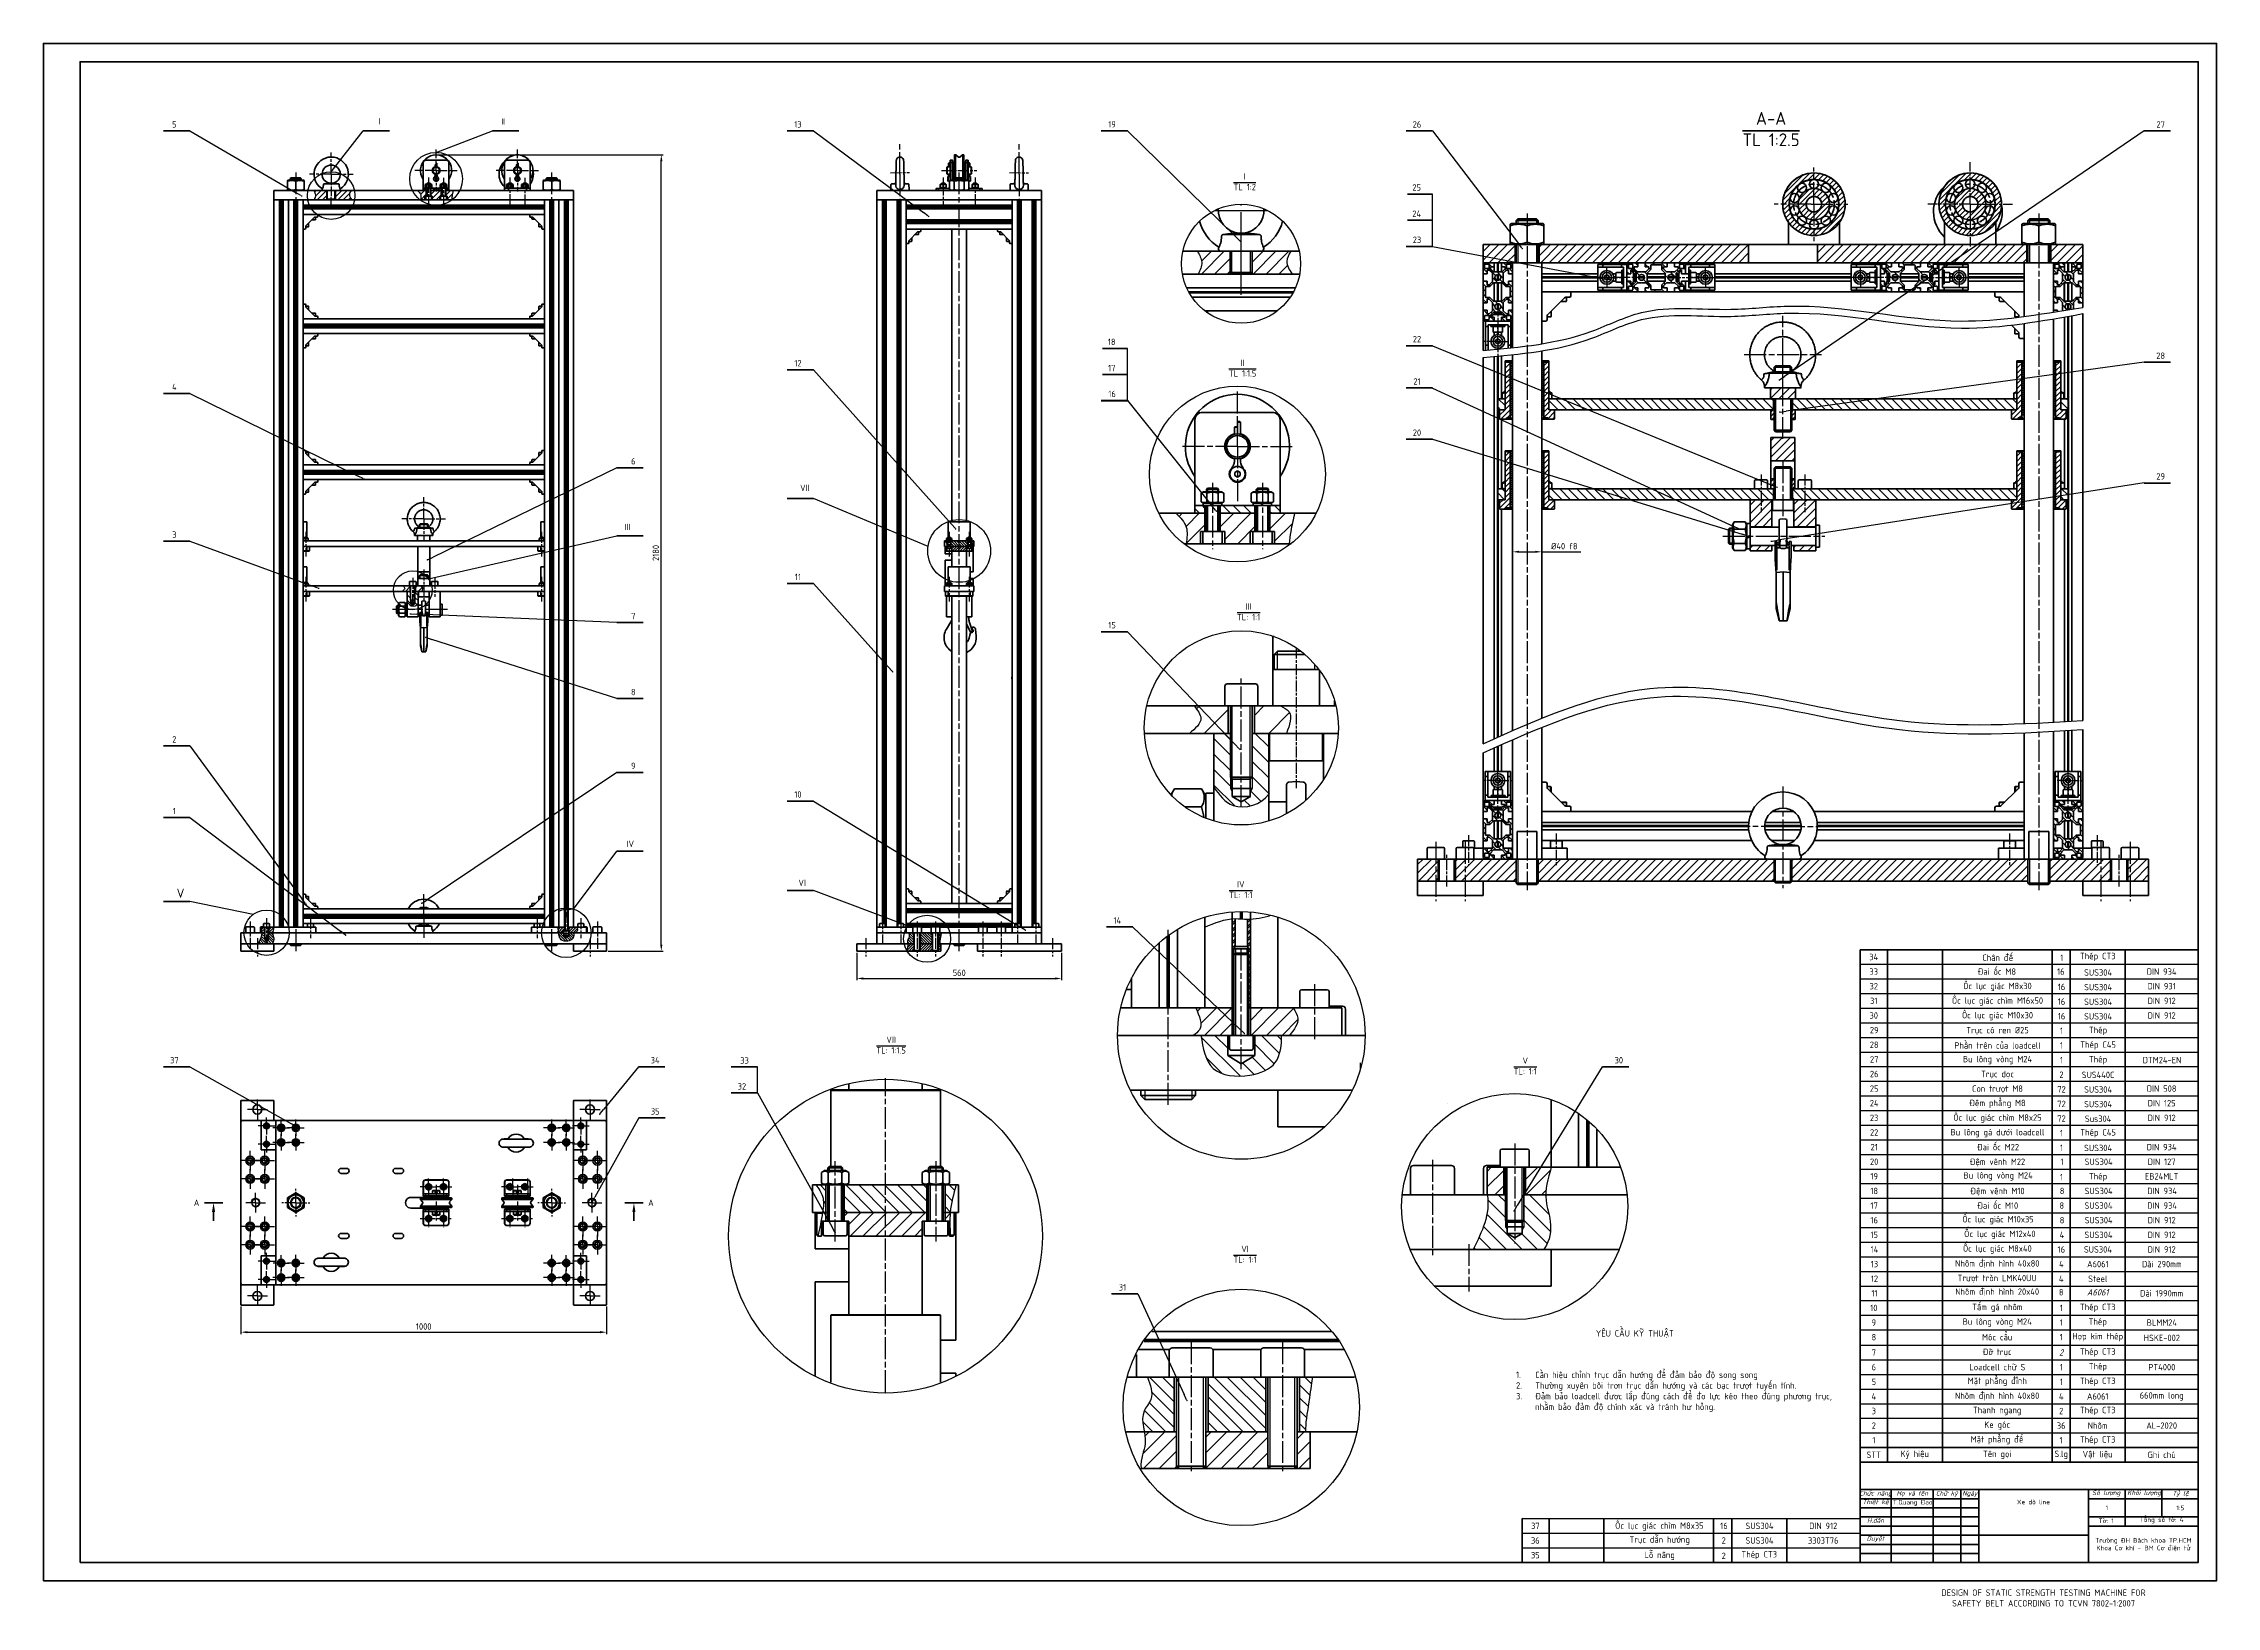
# Model space of a CAD drawing. Header units: millimetres. Extents: x 32504 to 36677, y 41990 to 42879.
# Drawn here: x 33950 to 35139, y 42014 to 42869 of the extents above; entities that cross this region are included whole.
import ezdxf

# ---------------------------------------------------------------- set-up
doc = ezdxf.new("R2010")
doc.units = ezdxf.units.MM
doc.linetypes.add('AM_ISO08W050', pattern=[18, 12, -1.5, 3, -1.5])
doc.linetypes.add('AM_ISO08W050x2', pattern=[9, 6, -0.75, 1.5, -0.75])
for name, color, linetype, lineweight in [('A.Net Dam Co Ban', 7, 'Continuous', 50), ('AM_0', 7, 'Continuous', 50), ('AM_0N', 7, 'Continuous', 50), ('AM_10', 7, 'AM_ISO08W050', 50), ('AM_4N', 3, 'Continuous', 25), ('AM_5', 3, 'Continuous', 25), ('AM_7N', 4, 'AM_ISO08W050', 25), ('AM_9N', 253, 'Continuous', 0), ('Chữ', 2, 'Continuous', 25), ('Duong_dam', 7, 'Continuous', 50), ('Duong_manh', 7, 'Continuous', 25), ('Duong_tam', 4, 'AM_ISO08W050', 25), ('Manh', 80, 'Continuous', 25), ('Net_dam', 7, 'Continuous', 50), ('Net_manh', 3, 'Continuous', 25), ('Nét đậm', 7, 'Continuous', 50)]:
    doc.layers.add(name, color=color, linetype=linetype, lineweight=lineweight)
doc.styles.add('TCVN', font='tcvn7284-2003i.ttf')
doc.styles.add('TCVN7284', font='tcvn7284-2003i.ttf', dxfattribs={"height": 3.5})
doc.dimstyles.new('TCVN$0', dxfattribs={"dimtxt": 3.5, "dimasz": 3.5, "dimexe": 1, "dimexo": 1, "dimgap": 1.3, "dimtad": 1, "dimdsep": 46, "dimtxsty": 'TCVN', "dimcen": 0, "dimclrd": 3, "dimclre": 3, "dimclrt": 2, "dimadec": 0, "dimazin": 2, "dimtp": 0.1, "dimtm": 0.1, "dimtfac": 0.71, "dimtmove": 0, "dimatfit": 3, "dimfxl": 1, "dimtfill": 1, "dimlwd": 25, "dimlwe": 25, "dimarcsym": 1})
pattern_1 = [(45, (42429.0569, 52698.7311), (-0.70710678, 0.70710678), [])]
pattern_2 = [(315, (42429.0569, 52698.7311), (0.70710678, 0.70710678), [])]
pattern_3 = [(45, (40417.1464, 66832.2228), (-1.41421356, 1.41421356), [])]
pattern_4 = [(315, (45100.6404, 55991.719), (2.3570226, 2.3570226), [])]
pattern_5 = [(45, (50372.8985, 62876.6823), (-1.41421356, 1.41421356), [])]
pattern_6 = [(45, (45100.6404, 55991.719), (-2.3570226, 2.3570226), [])]
pattern_7 = [(45, (40417.1464, 68370.165), (-1.122532015, 1.122532015), [])]
pattern_8 = [(315, (40724.442, 64456.958), (2.3546656, 2.3546656), [])]
pattern_9 = [(315, (40417.1464, 66832.2228), (1.41421356, 1.41421356), [])]
pattern_10 = [(45, (40417.1464, 68370.165), (-4.2426407, 4.2426407), [])]
pattern_11 = [(315, (40417.1464, 68370.165), (4.2426407, 4.2426407), [])]
pattern_12 = [(45, (40324.3426, 66437.9596), (-1.41421356, 1.41421356), [])]
pattern_13 = [(45, (40409.8525, 66437.9596), (-1.41421356, 1.41421356), [])]

msp = doc.modelspace()

# ---------------------------------------------------------------- texts
at = {"layer": 'A.Net Dam Co Ban', "lineweight": 50, "char_height": 3.5, "attachment_point": 5, "style": 'TCVN7284'}
for s, width, insert in [('STT', 14.944706, (34951.1121, 42096.5362)), ('Ký hiệu', 29.856406, (34973.5127, 42096.5141)), ('Tên gọi', 60.055294, (35018.6121, 42096.5141)), ('S.lg', 10, (35053.6398, 42096.5141)), ('Vật liệu', 29.856406, (35073.568, 42096.5141)), ('Ghi chú', 40, (35108.6398, 42096.5141))]:
    msp.add_mtext_dynamic_manual_height_columns(s, width=width, gutter_width=17.5, heights=[0], dxfattribs=dict(at, insert=insert))
at = {"layer": 'AM_0', "char_height": 3.5, "attachment_point": 5, "style": 'TCVN7284'}
for s, insert in [('34', (34951.075, 42368.8571)), ('33', (34951.075, 42360.8571)), ('32', (34951.075, 42352.8571)), ('31', (34951.075, 42344.8571)), ('30', (34951.075, 42336.8571)), ('29', (34951.3141, 42328.8571)), ('28', (34951.3141, 42320.8571)), ('26', (34951.3141, 42304.8571)), ('27', (34951.3141, 42312.8571)), ('25', (34951.3141, 42296.8571)), ('24', (34951.3141, 42288.8571)), ('23', (34951.3141, 42280.8571)), ('22', (34951.3141, 42272.8571)), ('20', (34951.3141, 42256.8571)), ('21 ', (34951.3141, 42264.8571)), ('19', (34951.3141, 42248.8571)), ('18', (34951.3113, 42240.8571)), ('17', (34951.3113, 42232.8571)), ('16', (34951.3113, 42224.8571)), ('15', (34951.3113, 42216.8571)), ('14', (34951.4704, 42208.8571)), ('13', (34951.4704, 42200.8571)), ('12', (34951.4704, 42192.8571)), ('11', (34951.4704, 42184.8571)), ('10', (34951.1398, 42176.8571)), ('9', (34951.1398, 42168.8571)), ('8', (34951.1398, 42160.8571)), ('7', (34951.1398, 42152.4699)), ('5', (34951.1398, 42136.4699)), ('6', (34951.1398, 42144.4699)), ('4', (34951.1398, 42128.4699)), ('3', (34951.1398, 42120.4699)), ('2', (34951.1398, 42112.4699)), ('1', (34951.1398, 42104.4699)), ('37', (34765.9159, 42057.6315)), ('35', (34765.9159, 42041.6315)), ('36', (34765.9159, 42049.6315))]:
    msp.add_mtext_dynamic_manual_height_columns(s, width=15, gutter_width=12.5, heights=[0], dxfattribs=dict(at, insert=insert))
at = {"layer": 'AM_10', "color": 7, "lineweight": 70, "insert": (34894.9093, 42821.8049), "char_height": 7, "attachment_point": 5, "style": 'TCVN7284'}
msp.add_mtext('A-A \\P{\\OTL 1:2.5}', dxfattribs=at)
at = {"layer": 'AM_10', "color": 7, "lineweight": 50, "char_height": 3.5, "attachment_point": 5, "style": 'TCVN7284'}
for insert in [(34033.4016, 42234.4316), (34282.0077, 42234.4316)]:
    msp.add_mtext('A', dxfattribs=dict(at, insert=insert))
at = {"layer": 'AM_5', "color": 30, "char_height": 3.5, "attachment_point": 8, "style": 'TCVN7284'}
for s, insert in [('5', (34021.2624, 42822.6389)), ('13', (34362.4643, 42822.6389)), ('19', (34534.3084, 42822.6389)), ('26', (34701.1544, 42822.6121)), ('27', (35108.0747, 42822.6121)), ('23', (34701.1544, 42759.4749)), ('22', (34701.1544, 42705.1352)), ('28', (35108.0747, 42696.0671)), ('12', (34362.4643, 42691.9146)), ('21', (34701.1544, 42681.9643)), ('4', (34021.2637, 42679.0054)), ('16', (34534.3084, 42675.1394)), ('20', (34701.1544, 42653.9643)), ('29', (35108.0747, 42630.037)), ('3', (34021.2637, 42598.2002)), ('11', (34362.4643, 42575.0333)), ('15', (34534.3084, 42548.654)), ('2', (34021.2637, 42486.1886)), ('10', (34362.4643, 42456.0219)), ('1', (34021.2637, 42446.964)), ('14', (34537.1821, 42387.1093)), ('37', (34021.2624, 42310.6286)), ('34', (34284.3346, 42310.6187)), ('30', (34811.5996, 42310.6259)), ('32', (34331.8248, 42296.3437)), ('35', (34284.3511, 42282.6259)), ('31', (34540.0097, 42186.3454))]:
    msp.add_mtext(s, dxfattribs=dict(at, insert=insert))
at = {"layer": 'AM_5', "color": 7, "char_height": 3.5, "attachment_point": 8, "style": 'TCVN7284'}
for s, insert in [('25', (34701.0005, 42788.0975)), ('24', (34701.0005, 42773.7518)), ('18', (34534.1545, 42703.6389)), ('17', (34534.1545, 42689.2933))]:
    msp.add_mtext(s, dxfattribs=dict(at, insert=insert))
at = {"layer": 'Chữ', "char_height": 3.5, "style": 'TCVN7284'}
for s, width, gutter_width, insert, attachment_point in [('I\\P{\\OTL 1:2}', 38.990212, 2249.3205, (34606.9467, 42792.9952), 5), ('II\\P{\\OTL 1:1.5}', 38.990212, 2249.3205, (34605.7581, 42691.0331), 5), ('III\\P{\\OTL: 1:1}', 38.990212, 2249.3205, (34609.0249, 42557.6999), 5), ('IV\\P{\\OTL: 1:1}', 38.990212, 2249.3205, (34604.7905, 42405.7236), 5), ('VII\\P{\\OTL: 1:1.5}', 38.990212, 2249.3205, (34413.4326, 42320.6959), 5), ('V\\P{\\OTL: 1:1}', 38.990212, 2249.3205, (34760.4283, 42309.2148), 5), ('VI\\P{\\OTL: 1:1}', 38.990212, 2249.3205, (34607.1019, 42206.1929), 5), ('YÊU CẦU KỸ THUẬT', 111.25, 25, (34820.3525, 42162.5796), 5), ('\\pxi-3,l4,t4;1.^ICần hiệu chỉnh trục dẫn hướng để đảm bảo độ song song\\P2.^IThường xuyên bôi trơn trục dẫn hướng và các bạc trượt tuyến tính.\\P3.^IĐảm bảo loadcell được lắp đúng cách để đo lực kéo theo đúng phương trục, nhằm bảo đảm độ chính xác và tránh hư hỏng.', 177.418, 25, (34751.8531, 42142.0218), 1)]:
    msp.add_mtext_dynamic_manual_height_columns(s, width=width, gutter_width=gutter_width, heights=[0], dxfattribs=dict(at, insert=insert, attachment_point=attachment_point))
at = {"layer": 'Chữ', "color": 7, "insert": (34333.2326, 42310.4857), "char_height": 3.5, "attachment_point": 8, "style": 'TCVN7284'}
msp.add_mtext('33', dxfattribs=at)
at = {"layer": 'Duong_dam', "lineweight": 35, "char_height": 2.5, "style": 'TCVN7284'}
for s, width, gutter_width, heights, insert, attachment_point in [('\\pxqc;{\\fTCVN 7284|b0|i1|c0|p34;Chức năng}', 17.291048, 14.8707, [0], (34943.404, 42076.7131), 1), ('\\pxqc;{\\fTCVN 7284|b0|i1|c0|p34;Thiết kế}', 17.291048, 14.8707, [0], (34943.404, 42072.0018), 1), ('\\pxqc;T.Quang Đạo', 24.005719, 14.8707, [0], (34960.3815, 42071.8258), 1), ('\\pxqc;{\\fTCVN 7284|b0|i1|c0|p34;Họ và tên}', 17.291048, 14.8707, [0], (34963.5124, 42076.7131), 1), ('\\pxqc;{\\fTCVN 7284|b0|i1|c0|p34;Chữ ký}', 17.291048, 14.8707, [0], (34982.4341, 42076.7131), 1), ('\\pxqc;{\\fTCVN 7284|b0|i1|c0|p34;Ngày}', 17.291048, 14.8707, [0], (34995.0215, 42076.7131), 1), ('\\pxqc;Xe dò line', 59.516432, 17.5, [20.0383], (35008.7072, 42071.9479), 1), ('\\pxqc;{\\fTCVN 7284|b0|i1|c0|p34;Số lượng}', 17.291048, 14.8707, [0], (35069.6519, 42077.0051), 1), ('1', 20, 17.5, [0], (35078.6398, 42067.5141), 5), ('\\pxqc;{\\fTCVN 7284|b0|i1|c0|p34;Khối lượng}', 17.291048, 14.8707, [0], (35090.3414, 42077.0069), 1), ('\\pxqc;{\\fTCVN 7284|b0|i1|c0|p34;Tỷ lệ}', 17.291048, 14.8707, [0], (35110.2893, 42076.7131), 1), ('\\pxqc;{\\fTCVN 7284|b0|i1|c0|p34;H.dẫn}', 17.291048, 14.8707, [0], (34943.404, 42061.8759), 1), ('\\pxqc;Tờ: 1', 17.291048, 14.8707, [0], (35069.6519, 42061.6576), 1), ('\\pxqc;Tổng số tờ: 4', 39.927956, 14.8707, [3.483], (35088.6398, 42062.2733), 1), ('\\pxqc;{\\fTCVN 7284|b0|i1|c0|p34;Duyệt}', 17.291048, 14.8707, [0], (34943.404, 42052.0013), 1), ('\\pxqc;Trường ĐH Bách khoa TP.HCM\\PKhoa Cơ khí - BM Cơ điện tử', 78.382847, 17.5, [0], (35098.6398, 42047.3619), 5)]:
    msp.add_mtext_dynamic_manual_height_columns(s, width=width, gutter_width=gutter_width, heights=heights, dxfattribs=dict(at, insert=insert, attachment_point=attachment_point))
at = {"layer": 'Duong_dam', "lineweight": 35, "insert": (35118.858, 42067.4599), "char_height": 2.5, "width": 9.038203, "attachment_point": 5, "style": 'TCVN7284'}
msp.add_mtext('1:5', dxfattribs=at)
at = {"layer": 'Duong_dam', "insert": (34981.4804, 42022.8453), "char_height": 3.5, "attachment_point": 1, "style": 'TCVN7284'}
msp.add_mtext_dynamic_manual_height_columns('\\pxqc;DESIGN OF STATIC STRENGTH TESTING MACHINE FOR SAFETY BELT ACCORDING TO TCVN 7802-1:2007 ', width=125, gutter_width=17.5, heights=[0], dxfattribs=at)
at = {"layer": 'Net_manh', "color": 7, "style": 'TCVN'}
msp.add_text('V', height=5, dxfattribs=at).set_placement((34022.4984, 42401.3112))
at = {"layer": 'Net_manh', "color": 7, "char_height": 3.5, "attachment_point": 5, "style": 'TCVN7284'}
for s, insert in [('I', (34133.4789, 42826.0441)), ('II', (34201.1737, 42825.9769)), ('VII', (34366.2306, 42625.4932)), ('III', (34269.0624, 42604.1037)), ('VI', (34364.7642, 42409.4537))]:
    msp.add_mtext(s, dxfattribs=dict(at, insert=insert))
at = {"layer": 'Nét đậm', "char_height": 3.5, "attachment_point": 5, "style": 'TCVN7284'}
for s, width, gutter_width, heights, insert in [('\\pxqc;Chân đế', 60.055294, 17.5, [0], (35018.9456, 42368.4699)), ('1', 10, 17.5, [0], (35053.9732, 42368.4699)), ('\\pxqc;Thép CT3', 30, 17.5, [0], (35073.6398, 42368.8571)), ('\\pxqc;Ốc lục giác M8x30', 60.055294, 17.5, [0], (35018.7865, 42352.4699)), ('\\pxqc;Đai ốc M8', 60.055294, 17.5, [0], (35018.4575, 42360.8571)), ('16', 10, 17.5, [0], (35053.4852, 42360.8571)), ('16', 10, 17.5, [0], (35053.8141, 42352.4699)), ('SUS304', 30, 17.5, [0], (35073.8141, 42360.3843)), ('SUS304', 30, 17.5, [0], (35073.8141, 42352.3843)), ('DIN 934', 40, 17.5, [0], (35108.5954, 42360.8571)), ('DIN 931', 40, 17.5, [0], (35108.5954, 42352.8571)), ('\\pxqc;Ốc lục giác chìm M16x50', 60.055294, 17.5, [0], (35018.7865, 42344.4699)), ('\\pxqc;Ốc lục giác M10x30', 60.055294, 17.5, [0], (35018.7865, 42336.4699)), ('16', 10, 17.5, [0], (35053.8141, 42344.4699)), ('SUS304', 30, 17.5, [0], (35073.8141, 42344.3843)), ('DIN 912', 40, 17.5, [0], (35108.5954, 42344.8571)), ('\\pxqc;Trục có ren %%C25', 60.055294, 17.5, [3.5027], (35018.7865, 42328.4699)), ('16', 10, 17.5, [0], (35053.8141, 42336.4699)), ('1', 10, 17.5, [0], (35053.8141, 42328.4699)), ('SUS304', 30, 17.5, [0], (35073.8141, 42336.3843)), ('Thép', 30, 17.5, [0], (35073.8141, 42328.3843)), ('DIN 912', 40, 17.5, [0], (35108.5954, 42336.8571)), ('\\pxqc;Phần trên của loadcell', 60.055294, 17.5, [0], (35018.7865, 42320.4699)), ('1', 10, 17.5, [0], (35053.8141, 42320.4699)), ('Thép C45', 30, 17.5, [0], (35073.8141, 42320.3843)), ('\\pxqc;Bu lông vòng M24', 60.055294, 17.5, [0], (35018.7865, 42312.4699)), ('\\pxqc;Trục dọc', 60.055294, 17.5, [0], (35018.7865, 42304.4699)), ('2', 10, 17.5, [0], (35053.8141, 42304.4699)), ('1', 10, 17.5, [0], (35053.8141, 42312.4699)), ('SUS440C', 30, 17.5, [0], (35073.8141, 42304.3843)), ('Thép', 30, 17.5, [0], (35073.8141, 42312.3843)), ('DTM24-EN', 40, 17.5, [3.6917], (35108.8141, 42312.4699)), ('\\pxqc;Con trượt M8', 60.055294, 17.5, [0], (35018.7865, 42296.4699)), ('72', 10, 17.5, [0], (35053.8141, 42296.4699)), ('SUS304', 30, 17.5, [0], (35073.8141, 42296.3843)), ('DIN 508', 40, 17.5, [0], (35108.5954, 42296.8571)), ('\\pxqc;Ốc lục giác chìm M8x25', 60.055294, 17.5, [0], (35018.7865, 42280.4699)), ('\\pxqc;Đệm phẳng M8', 60.055294, 17.5, [0], (35018.7865, 42288.4699)), ('72', 10, 17.5, [0], (35053.8141, 42288.4699)), ('72', 10, 17.5, [0], (35053.8141, 42280.4699)), ('SUS304', 30, 17.5, [0], (35073.8141, 42288.3843)), ('Sus304', 30, 17.5, [0], (35073.8141, 42280.3843)), ('DIN 912', 40, 17.5, [0], (35108.5954, 42280.8571)), ('DIN 125', 40, 17.5, [0], (35108.5954, 42288.8571)), ('\\pxqc;Bu lông gá dưới loadcell', 60.055294, 17.5, [0], (35018.7865, 42272.4699)), ('1', 10, 17.5, [0], (35053.8141, 42272.4699)), ('Thép C45', 30, 17.5, [0], (35073.8141, 42272.3843)), ('\\pxqc;Đệm vênh M22', 60.055294, 17.5, [0], (35018.7865, 42256.4699)), ('Đai ốc M22', 60.055294, 17.5, [0], (35019.1047, 42264.8571)), ('1', 10, 17.5, [0], (35053.8141, 42264.4699)), ('1', 10, 17.5, [0], (35054.1324, 42256.8571)), ('SUS304', 30, 17.5, [0], (35073.8141, 42264.3843)), ('SUS304', 30, 25, [0], (35074.1324, 42256.8571)), ('DIN 934', 40, 17.5, [0], (35108.5954, 42264.8571)), ('DIN 127', 40, 17.5, [0], (35108.5954, 42256.8571)), ('Bu lông vòng M24', 60.055294, 17.5, [0], (35019.1047, 42248.8571)), ('1', 10, 17.5, [0], (35053.8141, 42248.4699)), ('Thép', 30, 17.5, [0], (35073.8141, 42248.3843)), ('EB24MLT', 40, 17.5, [0], (35108.5954, 42248.8571)), ('\\pxqc;Đệm vênh M10', 60.055294, 17.5, [0], (35018.7865, 42240.4699)), ('\\pxqc;Đai ốc M10', 60.055294, 17.5, [0], (35018.9456, 42232.8571)), ('8', 10, 17.5, [0], (35053.9732, 42232.8571)), ('8', 10, 17.5, [0], (35054.1324, 42240.8571)), ('SUS304', 30, 25, [0], (35074.0561, 42232.8571)), ('SUS304', 30, 25, [0], (35074.1324, 42240.8571)), ('DIN 934', 40, 17.5, [0], (35108.8569, 42240.8571)), ('DIN 934', 40, 17.5, [0], (35108.8569, 42232.8571)), ('Ốc lục giác M10x35', 60.055294, 17.5, [0], (35019.0776, 42224.8571)), (' Ốc lục giác M12x40', 60.055294, 17.5, [0], (35019.0284, 42216.8571)), ('8', 10, 17.5, [0], (35054.1053, 42224.8571)), ('SUS304', 30, 25, [0], (35074.1053, 42224.8571)), ('DIN 912', 40, 17.5, [0], (35108.5954, 42224.8571)), ('Ốc lục giác M8x40 ', 60.055294, 17.5, [0], (35018.6949, 42208.8571)), ('16', 10, 17.5, [0], (35053.7226, 42208.8571)), ('4', 10, 17.5, [0], (35054.0561, 42216.8571)), ('SUS304', 30, 25, [0], (35073.7226, 42208.8571)), ('SUS304', 30, 25, [0], (35074.0561, 42216.8571)), ('DIN 912', 40, 17.5, [0], (35108.5954, 42216.8571)), ('DIN 912', 40, 17.5, [0], (35108.5954, 42208.8571)), ('Nhôm định hình 40x80', 60.055294, 17.5, [0], (35018.6949, 42200.8571)), ('4', 10, 17.5, [0], (35053.7226, 42200.8571)), ('A6061', 30, 25, [0], (35073.7226, 42200.8571)), ('Dài 290mm', 40, 17.5, [0], (35108.7226, 42200.8571)), ('\\pxqc;Nhôm định hình 20x40', 60.055294, 17.5, [0], (35018.6121, 42185.4249)), ('Trượt tròn LMK40UU', 65.189955, 17.5, [0], (35018.6121, 42192.8571)), ('4', 10, 17.5, [0], (35053.6398, 42192.8571)), ('8', 10, 17.5, [0], (35053.6398, 42185.4249)), ('{\\fTCVN 7284|b0|i1|c163|p34;A6061}', 30, 25, [0], (35073.6398, 42185.4249)), ('Steel ', 30, 25, [0], (35073.6398, 42192.8571)), ('Dài 1990mm', 40, 17.5, [0], (35108.6398, 42184.8571)), ('\\pxqc;Tấm gá nhôm', 60.055294, 17.5, [3.5027], (35018.7372, 42176.8571)), ('1', 10, 17.5, [0], (35053.7648, 42176.8571)), ('Thép CT3', 30, 25, [0], (35073.6398, 42176.8571)), ('\\pxqc;Bu lông vòng M24', 60.055294, 17.5, [0], (35018.6121, 42168.8571)), ('\\pxqc;Móc cẩu', 60.055294, 17.5, [0], (35018.6121, 42160.8571)), ('1', 10, 17.5, [0], (35053.6398, 42168.8571)), ('1', 10, 17.5, [0], (35053.6398, 42160.8571)), ('\\pxqc;Hợp kim thép', 30, 17.5, [0], (35073.6398, 42160.8571)), ('\\pxqc;Thép', 30, 17.5, [0], (35073.6398, 42168.8571)), ('HSKE-002', 40, 17.5, [0], (35108.7226, 42160.4699)), ('BLMM24', 40, 17.5, [0], (35108.7226, 42168.8571)), ('\\pxqc;Đỡ trục', 60.055294, 17.5, [0], (35018.6121, 42152.4699)), ('{\\fTCVN 7284|b0|i1|c163|p34;2}', 10, 17.5, [0], (35053.6398, 42152.4699)), ('Thép CT3', 30, 25, [0], (35073.6398, 42152.4699)), ('\\pxqc;Mặt phẳng đỉnh', 60.055294, 17.5, [0], (35018.6949, 42136.4699)), ('Loadcell chữ S', 60.055294, 17.5, [0], (35018.6949, 42144.4699)), ('1', 10, 17.5, [0], (35053.7226, 42144.4699)), ('1', 10, 17.5, [0], (35053.7226, 42136.4699)), ('Thép CT3', 30, 25, [0], (35073.6398, 42136.4699)), ('Thép', 30, 25, [0], (35073.7226, 42144.4699)), ('PT4000', 40, 17.5, [0], (35108.7226, 42144.4699)), ('Nhôm định hình 40x80', 65.408643, 17.5, [0], (35018.6121, 42128.4699)), ('4', 10, 17.5, [0], (35053.6398, 42128.4699)), ('\\pxqc;A6061', 30, 17.5, [0], (35073.6398, 42128.4699)), ('660mm long', 40, 17.5, [0], (35108.6398, 42128.4699)), ('\\pxqc;Thanh ngang', 60.055294, 17.5, [0], (35018.6121, 42120.4699)), ('Ke góc', 60.055294, 17.5, [0], (35018.6121, 42112.4699)), ('2', 10, 17.5, [0], (35053.6398, 42120.4699)), ('Thép CT3', 30, 25, [0], (35073.6398, 42120.4699)), ('\\pxqc;Mặt phẳng đế', 60.055294, 17.5, [0], (35018.5568, 42104.4699)), ('36', 10, 17.5, [0], (35053.6398, 42112.4699)), ('1', 10, 17.5, [0], (35053.5845, 42104.4699)), ('Thép CT3', 30, 17.5, [0], (35073.5845, 42104.3843)), ('\\pxqc;Nhôm', 30, 17.5, [0], (35073.6398, 42112.4699)), ('AL-2020', 40, 17.5, [0], (35108.6398, 42112.4699)), ('\\pxqc;Ốc lục giác chìm M8x35', 60.055294, 17.5, [0], (34833.7865, 42057.2443)), ('16', 10, 17.5, [0], (34869.1324, 42057.6315)), ('SUS304', 30, 25, [0], (34888.5635, 42057.6315)), ('DIN 912', 40, 17.5, [0], (34923.4363, 42057.6315)), ('\\pxqc;Trục dẫn hướng', 60.055294, 17.5, [0], (34833.9456, 42049.6315)), ('\\pxqc;Lỗ nâng', 60.055294, 17.5, [0], (34833.9456, 42041.2443)), ('2', 10, 17.5, [0], (34868.9732, 42049.6315)), ('Thép CT3', 30, 17.5, [0], (34888.4254, 42041.5459)), ('SUS304', 30, 25, [0], (34888.5635, 42049.6315)), ('3303T76', 40, 17.5, [0], (34923.4363, 42049.6315)), ('2', 10, 17.5, [0], (34868.9732, 42041.2443))]:
    msp.add_mtext_dynamic_manual_height_columns(s, width=width, gutter_width=gutter_width, heights=heights, dxfattribs=dict(at, insert=insert))

# ---------------------------------------------------------------- blocks, each defined once
blk = doc.blocks.new('*D33')
at = {"layer": 'Defpoints', "color": 0, "transparency": 16777216}
for p in [(34394.7, 42372.1), (34506.7, 42372.1), (34506.7, 42357.1)]:
    blk.add_point(p, dxfattribs=at)
at = {"layer": 'Net_manh', "color": 3, "linetype": 'ByBlock', "lineweight": 25, "transparency": 16777216}
for p, q in [((34394.7, 42371.1), (34394.7, 42356.1)), ((34506.7, 42371.1), (34506.7, 42356.1)), ((34398.2, 42357.1), (34503.2, 42357.1))]:
    blk.add_line(p, q, dxfattribs=at)
at = {"layer": 'Net_manh', "color": 3, "transparency": 16777216}
for points in [[(34398.2, 42357.7), (34398.2, 42356.5), (34394.7, 42357.1)], [(34503.2, 42357.7), (34503.2, 42356.5), (34506.7, 42357.1)]]:
    blk.add_solid(points, dxfattribs=at)
at = {"layer": 'Net_manh', "color": 2, "transparency": 16777216, "insert": (34450.7, 42360.2), "char_height": 3.5, "attachment_point": 5, "style": 'TCVN', "bg_fill": 3, "box_fill_scale": 1.1, "bg_fill_color": 256, "bg_fill_true_color": 13158600, "bg_fill_transparency": 0}
blk.add_mtext('560', dxfattribs=at)
blk = doc.blocks.new('*D34')
at = {"layer": 'Defpoints', "color": 0, "transparency": 16777216}
for p in [(34057.7, 42178.6), (34257.7, 42178.6), (34257.7, 42163.6)]:
    blk.add_point(p, dxfattribs=at)
at = {"layer": 'Net_manh', "color": 3, "linetype": 'ByBlock', "lineweight": 25, "transparency": 16777216}
for p, q in [((34057.7, 42177.6), (34057.7, 42162.6)), ((34257.7, 42177.6), (34257.7, 42162.6)), ((34061.2, 42163.6), (34254.2, 42163.6))]:
    blk.add_line(p, q, dxfattribs=at)
at = {"layer": 'Net_manh', "color": 3, "transparency": 16777216}
for points in [[(34061.2, 42164.2), (34061.2, 42163), (34057.7, 42163.6)], [(34254.2, 42164.2), (34254.2, 42163), (34257.7, 42163.6)]]:
    blk.add_solid(points, dxfattribs=at)
at = {"layer": 'Net_manh', "color": 2, "transparency": 16777216, "insert": (34157.7, 42166.7), "char_height": 3.5, "attachment_point": 5, "style": 'TCVN', "bg_fill": 3, "box_fill_scale": 1.1, "bg_fill_color": 256, "bg_fill_true_color": 13158600, "bg_fill_transparency": 0}
blk.add_mtext('1000', dxfattribs=at)
blk = doc.blocks.new('*D35')
at = {"layer": 'Defpoints', "color": 0, "transparency": 16777216}
for p in [(34164.5, 42807.7), (34287.7, 42807.7), (34257.7, 42372.1)]:
    blk.add_point(p, dxfattribs=at)
at = {"layer": 'Net_dam', "color": 3, "linetype": 'ByBlock', "lineweight": 25, "transparency": 16777216}
for p, q in [((34165.5, 42807.7), (34288.7, 42807.7)), ((34287.7, 42375.6), (34287.7, 42804.2)), ((34258.7, 42372.1), (34288.7, 42372.1))]:
    blk.add_line(p, q, dxfattribs=at)
at = {"layer": 'Net_dam', "color": 3, "transparency": 16777216}
for points in [[(34287.1, 42804.2), (34288.3, 42804.2), (34287.7, 42807.7)], [(34287.1, 42375.6), (34288.3, 42375.6), (34287.7, 42372.1)]]:
    blk.add_solid(points, dxfattribs=at)
at = {"layer": 'Net_dam', "color": 2, "transparency": 16777216, "insert": (34284.7, 42589.9), "char_height": 3.5, "attachment_point": 5, "rotation": 90, "style": 'TCVN', "bg_fill": 3, "box_fill_scale": 1.1, "bg_fill_color": 256, "bg_fill_true_color": 13158600, "bg_fill_transparency": 0}
blk.add_mtext('2180', dxfattribs=at)
blk = doc.blocks.new('*U17')
at = {"layer": 'Net_dam'}
blk.add_circle((13.6, 13.6), 13.6, dxfattribs=at)
blk = doc.blocks.new('*U18')
at = {"layer": 'Net_dam', "color": 0, "linetype": 'ByBlock', "lineweight": -2, "transparency": 16777216}
for p, rotation in [((-5401, -23675.8), 59.99999999999997), ((-5387.4, -23662.3), 120), ((-5410.9, -23638.8), 240), ((-5424.5, -23652.3), 300.0000000000001), ((-5392.4, -23643.7), 180)]:
    blk.add_blockref('*U17', p, dxfattribs=dict(at, rotation=rotation))
blk.add_blockref('*U17', (-5419.6, -23670.9), dxfattribs=at)
blk = doc.blocks.new('*U19')
at = {"layer": 'Net_dam'}
blk.add_circle((4.23, 4.23), 4.23, dxfattribs=at)
blk = doc.blocks.new('*U20')
at = {"layer": 'Net_dam', "color": 0, "linetype": 'ByBlock', "lineweight": -2, "transparency": 16777216}
for p, rotation in [((-5404.4, -23663.1), 59.99999999999997), ((-5400.2, -23658.8), 120), ((-5407.5, -23651.5), 240), ((-5411.8, -23655.7), 299.9999999999998), ((-5401.7, -23653.1), 180)]:
    blk.add_blockref('*U19', p, dxfattribs=dict(at, rotation=rotation))
blk.add_blockref('*U19', (-5410.2, -23661.5), dxfattribs=at)
blk = doc.blocks.new('*U21')
at = {"layer": 'Duong_tam'}
blk.add_circle((11.1, 11.1), 11.1, dxfattribs=at)
blk = doc.blocks.new('*U22')
at = {"layer": 'Duong_tam', "color": 0, "linetype": 'ByBlock', "lineweight": -2, "transparency": 16777216}
for p, rotation in [((-5401.9, -23672.4), 59.99999999999999), ((-5390.9, -23661.3), 120), ((-5410, -23642.2), 240), ((-5421.1, -23653.2), 299.9999999999999), ((-5394.9, -23646.2), 180)]:
    blk.add_blockref('*U21', p, dxfattribs=dict(at, rotation=rotation))
blk.add_blockref('*U21', (-5417.1, -23668.4), dxfattribs=at)
blk = doc.blocks.new('*U23')
at = {"layer": 'Net_dam'}
blk.add_circle((0, 0), 2.5, dxfattribs=at)
blk = doc.blocks.new('*U24')
at = {"layer": 'Net_dam', "color": 0, "linetype": 'ByBlock', "lineweight": -2, "transparency": 16777216}
for p, rotation in [((-5412.5, -23648.3), 35.99999999999999), ((-5399.5, -23648.3), 324), ((-5416.5, -23653.9), 72), ((-5416.5, -23660.7), 108), ((-5395.4, -23653.9), 288), ((-5395.4, -23660.7), 252), ((-5412.5, -23666.3), 144), ((-5406, -23668.4), 180), ((-5399.5, -23666.3), 216)]:
    blk.add_blockref('*U23', p, dxfattribs=dict(at, rotation=rotation))
blk.add_blockref('*U23', (-5406, -23646.2), dxfattribs=at)
blk = doc.blocks.new('*U31')
at = {"layer": 'Net_dam'}
blk.add_circle((13.6, 13.6), 13.6, dxfattribs=at)
blk = doc.blocks.new('*U32')
at = {"layer": 'Net_dam', "color": 0, "linetype": 'ByBlock', "lineweight": -2, "transparency": 16777216}
for p, rotation in [((-5401, -23675.8), 59.99999999999997), ((-5387.4, -23662.3), 120), ((-5410.9, -23638.8), 240), ((-5424.5, -23652.3), 300.0000000000001), ((-5392.4, -23643.7), 180)]:
    blk.add_blockref('*U31', p, dxfattribs=dict(at, rotation=rotation))
blk.add_blockref('*U31', (-5419.6, -23670.9), dxfattribs=at)
blk = doc.blocks.new('*U25')
at = {"layer": 'Net_dam'}
blk.add_circle((4.23, 4.23), 4.23, dxfattribs=at)
blk = doc.blocks.new('*U26')
at = {"layer": 'Net_dam', "color": 0, "linetype": 'ByBlock', "lineweight": -2, "transparency": 16777216}
for p, rotation in [((-5404.4, -23663.1), 59.99999999999997), ((-5400.2, -23658.8), 120), ((-5407.5, -23651.5), 240), ((-5411.8, -23655.7), 299.9999999999998), ((-5401.7, -23653.1), 180)]:
    blk.add_blockref('*U25', p, dxfattribs=dict(at, rotation=rotation))
blk.add_blockref('*U25', (-5410.2, -23661.5), dxfattribs=at)
blk = doc.blocks.new('*U27')
at = {"layer": 'Duong_tam'}
blk.add_circle((11.1, 11.1), 11.1, dxfattribs=at)
blk = doc.blocks.new('*U28')
at = {"layer": 'Duong_tam', "color": 0, "linetype": 'ByBlock', "lineweight": -2, "transparency": 16777216}
for p, rotation in [((-5401.9, -23672.4), 59.99999999999999), ((-5390.9, -23661.3), 120), ((-5410, -23642.2), 240), ((-5421.1, -23653.2), 299.9999999999999), ((-5394.9, -23646.2), 180)]:
    blk.add_blockref('*U27', p, dxfattribs=dict(at, rotation=rotation))
blk.add_blockref('*U27', (-5417.1, -23668.4), dxfattribs=at)
blk = doc.blocks.new('*U29')
at = {"layer": 'Net_dam'}
blk.add_circle((0, 0), 2.5, dxfattribs=at)
blk = doc.blocks.new('*U30')
at = {"layer": 'Net_dam', "color": 0, "linetype": 'ByBlock', "lineweight": -2, "transparency": 16777216}
for p, rotation in [((-5412.5, -23648.3), 35.99999999999999), ((-5399.5, -23648.3), 324), ((-5416.5, -23653.9), 72), ((-5416.5, -23660.7), 108), ((-5395.4, -23653.9), 288), ((-5395.4, -23660.7), 252), ((-5412.5, -23666.3), 144), ((-5406, -23668.4), 180), ((-5399.5, -23666.3), 216)]:
    blk.add_blockref('*U29', p, dxfattribs=dict(at, rotation=rotation))
blk.add_blockref('*U29', (-5406, -23646.2), dxfattribs=at)
blk = doc.blocks.new('GENZOO0S6I347')
at = {"layer": 'Net_manh'}
h = blk.add_hatch(dxfattribs=at)
h.set_pattern_fill('_U', color=256, scale=2, angle=45, pattern_type=0)
h.set_pattern_definition([(45, (6310.0706, 24046.8097), (-1.41421356, 1.41421356), [])])
edge = h.paths.add_edge_path()
edge.add_line((-2.4, -2.29), (-2.4, 2.71))
edge.add_line((-2.4, 2.71), (-9.52, 2.71))
edge.add_spline(control_points=[(-9.52, 2.71), (-9.09, 1.91), (-8.2, 0.28), (-8.98, -1.42), (-9.37, -2.29)], knot_values=[0, 0, 0, 0, 2.567462, 5.271296, 5.271296, 5.271296, 5.271296], degree=3, periodic=0)
edge.add_line((-9.37, -2.29), (-2.4, -2.29))
edge = h.paths.add_edge_path()
edge.add_spline(control_points=[(11.21, -2.29), (10.59, -1.36), (9.5, 0.29), (10.44, 1.97), (10.86, 2.71)], knot_values=[0, 0, 0, 0, 3.045881, 5.407673, 5.407673, 5.407673, 5.407673], degree=3, periodic=0)
edge.add_line((10.86, 2.71), (2.4, 2.71))
edge.add_line((2.4, 2.71), (2.4, -2.29))
edge.add_line((2.4, -2.29), (11.21, -2.29))
at = {"layer": 'AM_0N'}
for p, q in [((-2.4, 2.71), (-2.4, -2.29)), ((-2.4, 2.71), (2.4, 2.71)), ((2.4, 2.71), (2.4, -2.29)), ((-2.4, -1.92), (-2.03, -2.29)), ((-2.4, -1.92), (2.4, -1.92)), ((-2.03, -2.29), (2.03, -2.29)), ((2.4, -1.92), (2.03, -2.29))]:
    blk.add_line(p, q, dxfattribs=at)
at = {"layer": 'AM_4N'}
for p, q in [((-2.03, -2.29), (-2.03, 2.71)), ((2.03, -2.29), (2.03, 2.71))]:
    blk.add_line(p, q, dxfattribs=at)
at = {"layer": 'Duong_tam'}
for p, q in [((-5.77, 11.67), (5.77, 11.67)), ((0, -0.73), (0, 13.02))]:
    blk.add_line(p, q, dxfattribs=at)
at = {"layer": 'Duong_tam', "linetype": 'AM_ISO08W050x2'}
blk.add_line((0, -6.79), (0, -0.73), dxfattribs=at)
at = {"layer": 'Net_dam'}
for p, q in [((-3.96, 6.36), (4.05, 6.36)), ((-12.73, 2.71), (12.73, 2.71)), ((-4.98, 3.4), (-4.98, 3.32)), ((4.98, 3.32), (4.98, 3.4)), ((-12.81, -2.29), (-2.4, -2.29)), ((-2.4, -2.29), (-2.03, -2.29)), ((2.4, -2.29), (2.03, -2.29)), ((2.4, -2.29), (12.81, -2.29)), ((-11.89, -5.29), (11.89, -5.29)), ((-11.45, -6.19), (11.45, -6.19)), ((-11.39, -6.29), (11.39, -6.29)), ((-11.34, -6.4), (11.34, -6.4)), ((-10.78, -7.29), (10.78, -7.29)), ((-7.97, -10.29), (-7.37, -10.29)), ((-7.97, -10.29), (7.97, -10.29)), ((-7.37, -10.29), (-7.37, -10.73))]:
    blk.add_line(p, q, dxfattribs=at)
for centre, radius, start, end in [((0, 11.67), 5, 175.9053, 263.2406), ((0, 11.67), 5, 276.7565, 4.0947), ((0, 11.67), 9.4, 194.5317, 238.9993), ((0, 11.67), 9.4, 301.2453, 345.4683), ((-4.38, 3.31), 0.6, 178.5679, 270), ((4.38, 3.31), 0.6, 270, 1.4321)]:
    blk.add_arc(centre, radius, start, end, dxfattribs=at)
for points, knots in [([(-4.97, 3.4), (-4.96, 3.41), (-4.95, 3.42), (-4.81, 3.66), (-4.67, 3.96), (-4.53, 4.32), (-4.37, 4.86), (-4.3, 5.48), (-4.29, 5.85), (-4.29, 5.98)], [0, 0, 0, 0, 0.153266, 0.34696, 0.441952, 0.539871, 0.725717, 0.904536, 1, 1, 1, 1]), ([(-4.29, 5.98), (-4.29, 6.02), (-4.28, 6.1), (-4.22, 6.22), (-4.12, 6.31), (-4.03, 6.35), (-3.97, 6.36), (-3.96, 6.36)], [0, 0, 0, 0, 0.228099, 0.456017, 0.688348, 0.927715, 1, 1, 1, 1]), ([(-3.96, 6.36), (-3.9, 6.37), (-3.52, 6.43), (-2.84, 6.52), (-2.01, 6.61), (-1.27, 6.67), (-0.72, 6.7), (-0.3, 6.71), (-0.07, 6.71), (-0.01, 6.71), (0, 6.71), (0, 6.71), (0, 6.71)], [0, 0, 0, 0, 0.039622, 0.255131, 0.476334, 0.658801, 0.842094, 0.935875, 0.991198, 0.995422, 0.998201, 1, 1, 1, 1]), ([(0, 6.71), (0, 6.71), (0, 6.71), (0, 6.71), (0.02, 6.71), (0.09, 6.71), (0.4, 6.71), (0.88, 6.69), (1.52, 6.66), (2.19, 6.6), (2.9, 6.52), (3.53, 6.44), (3.92, 6.38), (4.05, 6.36)], [0, 0, 0, 0, 0.000364, 0.002758, 0.006281, 0.015778, 0.058085, 0.22757, 0.396458, 0.565239, 0.739301, 0.913137, 1, 1, 1, 1]), ([(4.05, 6.36), (4.1, 6.35), (4.19, 6.33), (4.3, 6.24), (4.37, 6.12), (4.39, 6.03), (4.39, 5.98), (4.39, 5.98)], [0, 0, 0, 0, 0.247787, 0.495839, 0.737493, 0.971639, 1, 1, 1, 1]), ([(4.39, 5.98), (4.39, 5.84), (4.39, 5.56), (4.44, 5.04), (4.56, 4.45), (4.76, 3.89), (4.92, 3.54), (5, 3.37), (4.98, 3.4), (4.98, 3.4)], [0, 0, 0, 0, 0.106047, 0.214353, 0.402349, 0.590565, 0.777303, 0.973503, 1, 1, 1, 1])]:
    blk.add_open_spline(points, degree=3, knots=knots, dxfattribs=at)
at = {"layer": 'Net_manh'}
for p, q in [((-2.4, 2.71), (-2.4, -2.29)), ((2.4, 2.71), (2.4, -2.29))]:
    blk.add_line(p, q, dxfattribs=at)
blk.add_circle((0, 0), 13.02, dxfattribs=at)
for points in [[(-9.52, 2.71), (-8.62, 0.31), (-9.37, -2.29)], [(10.86, 2.71), (10.01, 0.51), (11.21, -2.29)]]:
    blk.add_spline(points, degree=3, dxfattribs=at)
blk = doc.blocks.new('*D36')
at = {"layer": 'Defpoints', "color": 0, "transparency": 16777216}
for p in [(34753.4, 42645.7), (34769.4, 42645.7)]:
    blk.add_point(p, dxfattribs=at)
at = {"layer": 'Net_dam', "color": 3, "linetype": 'ByBlock', "lineweight": 25, "transparency": 16777216}
for p, q in [((34753.4, 42644.7), (34753.4, 42589.5)), ((34769.4, 42644.7), (34769.4, 42589.5)), ((34756.9, 42590.5), (34765.9, 42590.5)), ((34769.4, 42590.5), (34790.8, 42590.5))]:
    blk.add_line(p, q, dxfattribs=at)
at = {"layer": 'Net_dam', "color": 3, "transparency": 16777216}
for points in [[(34756.9, 42591.1), (34756.9, 42590), (34753.4, 42590.5)], [(34765.9, 42591.1), (34765.9, 42590), (34769.4, 42590.5)]]:
    blk.add_solid(points, dxfattribs=at)
at = {"layer": 'Net_dam', "color": 2, "transparency": 16777216, "insert": (34781.8, 42593.6), "char_height": 3.5, "attachment_point": 5, "style": 'TCVN', "bg_fill": 3, "box_fill_scale": 1.1, "bg_fill_color": 256, "bg_fill_true_color": 13158600, "bg_fill_transparency": 0}
blk.add_mtext('%%C40{}{\\C2; f8}', dxfattribs=at)
at = {"layer": 'Defpoints', "color": 0, "transparency": 16777216}
blk.add_point((34769.4, 42590.5), dxfattribs=at)

# ---------------------------------------------------------------- hatches: boundary and pattern name
at = {"layer": 'AM_5'}
h = msp.add_hatch(color=256, dxfattribs=at)
edge = h.paths.add_edge_path(flags=0)
edge.add_arc((34090.9285, 42785.214), 0.4375, 0, 360)
h = msp.add_hatch(color=256, dxfattribs=at)
edge = h.paths.add_edge_path(flags=0)
edge.add_arc((34433.9247, 42774.0186), 0.4375, 0, 360)
h = msp.add_hatch(color=256, dxfattribs=at)
edge = h.paths.add_edge_path(flags=0)
edge.add_arc((34604.7853, 42760.1511), 0.4375, 0, 360)
h = msp.add_hatch(color=256, dxfattribs=at)
edge = h.paths.add_edge_path(flags=0)
edge.add_arc((34758.7896, 42756.4168), 0.4375, 0, 360)
h = msp.add_hatch(color=256, dxfattribs=at)
edge = h.paths.add_edge_path(flags=0)
edge.add_arc((34807.0248, 42739.2125), 0.4375, 0, 360)
h = msp.add_hatch(color=256, dxfattribs=at)
edge = h.paths.add_edge_path(flags=0)
edge.add_arc((34899.3811, 42684.5246), 0.4375, 0, 360)
h = msp.add_hatch(color=256, dxfattribs=at)
edge = h.paths.add_edge_path(flags=0)
edge.add_arc((34899.6956, 42666.9288), 0.4375, 0, 360)
h = msp.add_hatch(color=256, dxfattribs=at)
edge = h.paths.add_edge_path(flags=0)
edge.add_arc((34125.0438, 42630.3929), 0.4375, 0, 360)
h = msp.add_hatch(color=256, dxfattribs=at)
edge = h.paths.add_edge_path(flags=0)
edge.add_arc((34898.1775, 42625.8117), 0.4375, 0, 360)
h = msp.add_hatch(color=256, dxfattribs=at)
edge = h.paths.add_edge_path(flags=0)
edge.add_arc((34448.7312, 42603.052), 0.4375, 0, 360)
h = msp.add_hatch(color=256, dxfattribs=at)
edge = h.paths.add_edge_path(flags=0)
edge.add_arc((34591.3767, 42612.7705), 0.4375, 0, 360)
h = msp.add_hatch(color=256, dxfattribs=at)
edge = h.paths.add_edge_path(flags=0)
edge.add_arc((34877.7141, 42602.9772), 0.4375, 0, 360)
h = msp.add_hatch(color=256, dxfattribs=at)
edge = h.paths.add_edge_path(flags=0)
edge.add_arc((34882.4941, 42599.0827), 0.4375, 0, 360)
h = msp.add_hatch(color=256, dxfattribs=at)
edge = h.paths.add_edge_path(flags=0)
edge.add_arc((34895.0305, 42596.2632), 0.4375, 0, 360)
h = msp.add_hatch(color=256, dxfattribs=at)
edge = h.paths.add_edge_path(flags=0)
edge.add_arc((34100.2254, 42570.5657), 0.4375, 0, 360)
h = msp.add_hatch(color=256, dxfattribs=at)
edge = h.paths.add_edge_path(flags=0)
edge.add_arc((34150.4119, 42556.535), 0.4375, 0, 360)
h = msp.add_hatch(color=256, dxfattribs=at)
edge = h.paths.add_edge_path(flags=0)
edge.add_arc((34414.245, 42524.9125), 0.4375, 0, 360)
h = msp.add_hatch(color=256, dxfattribs=at)
edge = h.paths.add_edge_path(flags=0)
edge.add_arc((34604.0632, 42482.5582), 0.4375, 0, 360)
h = msp.add_hatch(color=256, dxfattribs=at)
edge = h.paths.add_edge_path(flags=0)
edge.add_arc((34093.3393, 42397.7029), 0.4375, 0, 360)
h = msp.add_hatch(color=256, dxfattribs=at)
edge = h.paths.add_edge_path(flags=0)
edge.add_arc((34156.638, 42398.2467), 0.4375, 0, 360)
h = msp.add_hatch(color=256, dxfattribs=at)
edge = h.paths.add_edge_path(flags=0)
edge.add_arc((34114.9871, 42380.8031), 0.4375, 0, 360)
h = msp.add_hatch(color=256, dxfattribs=at)
edge = h.paths.add_edge_path(flags=0)
edge.add_arc((34486.8858, 42383.4928), 0.4375, 0, 360)
h = msp.add_hatch(color=256, dxfattribs=at)
edge = h.paths.add_edge_path(flags=0)
edge.add_arc((34606.6897, 42327.0194), 0.4375, 0, 360)
h = msp.add_hatch(color=256, dxfattribs=at)
edge = h.paths.add_edge_path(flags=0)
edge.add_arc((34254.0214, 42282.8329), 0.4375, 0, 360)
h = msp.add_hatch(color=256, dxfattribs=at)
edge = h.paths.add_edge_path(flags=0)
edge.add_arc((34088.4293, 42275.8742), 0.4375, 0, 360)
h = msp.add_hatch(color=256, dxfattribs=at)
edge = h.paths.add_edge_path(flags=0)
edge.add_arc((34249.7047, 42234.362), 0.4375, 0, 360)
h = msp.add_hatch(color=256, dxfattribs=at)
edge = h.paths.add_edge_path(flags=0)
edge.add_arc((34754.2404, 42229.8601), 0.4375, 0, 360)
h = msp.add_hatch(color=256, dxfattribs=at)
edge = h.paths.add_edge_path(flags=0)
edge.add_arc((34382.8351, 42217.9884), 0.4375, 0, 360)
h = msp.add_hatch(color=256, dxfattribs=at)
edge = h.paths.add_edge_path(flags=0)
edge.add_arc((34575.314, 42126.2494), 0.4375, 0, 360)
at = {"layer": 'Manh'}
h = msp.add_hatch(dxfattribs=at)
h.set_pattern_fill('ANSI31', color=256, scale=0.5)
h.set_pattern_definition(pattern_7)
h.paths.add_polyline_path([(34896.5941, 42668.2502), (34894.7426, 42668.2502), (34894.7426, 42662.9169), (34896.5941, 42662.9169)])
h.paths.add_polyline_path([(34908.0457, 42668.0723), (34906.1941, 42667.8188), (34906.1941, 42662.9169), (34908.0457, 42662.9169)])
h = msp.add_hatch(dxfattribs=at)
h.set_pattern_fill('ANSI31', color=256)
h.set_pattern_definition([(45, (40417.1464, 68370.165), (-2.24506403, 2.24506403), [])])
h.paths.add_polyline_path([(34907.9948, 42653.0502), (34894.7948, 42653.0502), (34894.7948, 42640.2502), (34907.9948, 42640.2502)])
h = msp.add_hatch(dxfattribs=at)
h.set_pattern_fill('ANSI31', color=256, scale=0.5)
h.set_pattern_definition(pattern_7)
h.paths.add_polyline_path([(34896.5948, 42630.3836), (34894.7948, 42630.3836), (34894.7948, 42627.2014), (34894.94, 42627.1417), (34896.0192, 42626.6984, -0.109322198), (34896.5948, 42627.5262)])
h.paths.add_polyline_path([(34907.9948, 42630.3836), (34906.1948, 42630.3836), (34906.1948, 42625.0502), (34907.9948, 42625.0502)])
h.paths.add_polyline_path([(34896.0192, 42626.6984), (34894.94, 42627.1417), (34894.7948, 42627.2014), (34894.7948, 42625.0502), (34895.9719, 42625.0502, -0.083300285), (34895.8441, 42625.8117, -0.097762101)])
at = {"layer": 'Net_manh'}
h = msp.add_hatch(dxfattribs=at)
h.set_pattern_fill('_U', color=256, scale=2, angle=45, pattern_type=0)
h.set_pattern_definition(pattern_12)
h.paths.add_polyline_path([(34901.2486, 42780.6662, 1), (34935.4796, 42780.6662, 1)])
h.paths.add_polyline_path([(34931.9362, 42780.6662, -1), (34904.792, 42780.6662, -1)], flags=16)
h.paths.add_polyline_path([(34929.3935, 42781.638, -0.021974568), (34929.4362, 42780.6662, -0.021974568), (34929.3935, 42779.6944, -0.356488694), (34931.3943, 42777.2447, -0.545683669), (34927.8583, 42774.9695, -0.043970369), (34926.7158, 42773.397, -0.18751664), (34927.3721, 42771.7086, -0.770675937), (34922.6966, 42770.4769, -0.043970369), (34920.8481, 42769.8763, -0.028291937), (34920.8641, 42769.5941, -1), (34915.8641, 42769.5941, -0.028291937), (34915.8801, 42769.8763, -0.043970369), (34914.0316, 42770.4769, -0.770675937), (34909.3561, 42771.7086, -0.18751664), (34910.0124, 42773.397, -0.043970369), (34908.8699, 42774.9695, -0.545683669), (34905.3339, 42777.2447, -0.356488694), (34907.3347, 42779.6944, -0.021974568), (34907.292, 42780.6662, -0.021974568), (34907.3347, 42781.638, -0.356488694), (34905.3339, 42784.0876, -0.545683669), (34908.8699, 42786.3629, -0.043970369), (34910.0124, 42787.9353, -0.18751664), (34909.3561, 42789.6237, -0.770675937), (34914.0316, 42790.8554, -0.043970369), (34915.8801, 42791.456, -0.028291937), (34915.8641, 42791.7383, -1), (34920.8641, 42791.7383, -0.028291937), (34920.8481, 42791.456, -0.043970369), (34922.6966, 42790.8554, -0.770675937), (34927.3721, 42789.6237, -0.18751664), (34926.7158, 42787.9353, -0.043970369), (34927.8583, 42786.3629, -0.545683669), (34931.3943, 42784.0876, -0.356488694)], flags=0)
h.paths.add_polyline_path([(34929.4362, 42780.6662, -1), (34907.292, 42780.6662, -1)], flags=0)
h.paths.add_polyline_path([(34926.9362, 42780.6662, -1), (34909.792, 42780.6662, -1)], flags=0)
h.paths.add_polyline_path([(34922.5941, 42780.6662, -1), (34914.1341, 42780.6662, -1)], flags=0)
h = msp.add_hatch(dxfattribs=at)
h.set_pattern_fill('_U', color=256, scale=2, angle=45, pattern_type=0)
h.set_pattern_definition(pattern_13)
h.paths.add_polyline_path([(34986.7586, 42780.6662, 1), (35020.9895, 42780.6662, 1)])
h.paths.add_polyline_path([(35017.4461, 42780.6662, -1), (34990.3019, 42780.6662, -1)], flags=16)
h.paths.add_polyline_path([(35014.9034, 42781.638, -0.021974568), (35014.9461, 42780.6662, -0.021974568), (35014.9034, 42779.6944, -0.356488694), (35016.9042, 42777.2447, -0.545683669), (35013.3682, 42774.9695, -0.043970369), (35012.2258, 42773.397, -0.18751664), (35012.882, 42771.7086, -0.770675937), (35008.2065, 42770.4769, -0.043970369), (35006.358, 42769.8763, -0.028291937), (35006.374, 42769.5941, -1), (35001.374, 42769.5941, -0.028291937), (35001.39, 42769.8763, -0.043970369), (34999.5415, 42770.4769, -0.770675937), (34994.866, 42771.7086, -0.18751664), (34995.5223, 42773.397, -0.043970369), (34994.3799, 42774.9695, -0.545683669), (34990.8438, 42777.2447, -0.356488694), (34992.8447, 42779.6944, -0.021974568), (34992.8019, 42780.6662, -0.021974568), (34992.8447, 42781.638, -0.356488694), (34990.8438, 42784.0876, -0.545683669), (34994.3799, 42786.3629, -0.043970369), (34995.5223, 42787.9353, -0.18751664), (34994.866, 42789.6237, -0.770675937), (34999.5415, 42790.8554, -0.043970369), (35001.39, 42791.456, -0.028291937), (35001.374, 42791.7383, -1), (35006.374, 42791.7383, -0.028291937), (35006.358, 42791.456, -0.043970369), (35008.2065, 42790.8554, -0.770675937), (35012.882, 42789.6237, -0.18751664), (35012.2258, 42787.9353, -0.043970369), (35013.3682, 42786.3629, -0.545683669), (35016.9042, 42784.0876, -0.356488694)], flags=0)
h.paths.add_polyline_path([(35014.9461, 42780.6662, -1), (34992.8019, 42780.6662, -1)], flags=0)
h.paths.add_polyline_path([(35012.4461, 42780.6662, -1), (34995.3019, 42780.6662, -1)], flags=0)
h.paths.add_polyline_path([(35008.104, 42780.6662, -1), (34999.644, 42780.6662, -1)], flags=0)
h = msp.add_hatch(dxfattribs=at)
h.set_pattern_fill('_U', color=256, scale=2, angle=45, pattern_type=0)
h.set_pattern_definition(pattern_3)
edge = h.paths.add_edge_path()
edge.add_line((34104.6757, 42783.1216), (34104.6757, 42788.1216))
edge.add_line((34104.6757, 42788.1216), (34097.5529, 42788.1216))
edge.add_spline(control_points=[(34097.5529, 42788.1216), (34097.9855, 42787.3256), (34098.8737, 42785.6914), (34098.1002, 42783.9929), (34097.7034, 42783.1216)], knot_values=[0, 0, 0, 0, 2.567462128, 5.271296295, 5.271296295, 5.271296295, 5.271296295], degree=3, periodic=0)
edge.add_line((34097.7034, 42783.1216), (34104.6757, 42783.1216))
edge = h.paths.add_edge_path()
edge.add_spline(control_points=[(34118.2871, 42783.1216), (34117.6692, 42784.0501), (34116.5722, 42785.6985), (34117.5207, 42787.385), (34117.935, 42788.1216)], knot_values=[0, 0, 0, 0, 3.045881232, 5.407672592, 5.407672592, 5.407672592, 5.407672592], degree=3, periodic=0)
edge.add_line((34117.935, 42788.1216), (34109.4757, 42788.1216))
edge.add_line((34109.4757, 42788.1216), (34109.4757, 42783.1216))
edge.add_line((34109.4757, 42783.1216), (34118.2871, 42783.1216))
h = msp.add_hatch(dxfattribs=at)
h.set_pattern_fill('_U', color=256, scale=2, angle=45, pattern_type=0)
h.set_pattern_definition(pattern_3)
edge = h.paths.add_edge_path()
edge.add_spline(control_points=[(34154.3743, 42788.1216), (34155.0687, 42787.4141), (34156.441, 42786.016), (34156.1705, 42784.0787), (34156.0369, 42783.1216)], knot_values=[0, 0, 0, 0, 2.806047083, 5.545585856, 5.545585856, 5.545585856, 5.545585856], degree=3, periodic=0)
edge.add_line((34156.0369, 42783.1216), (34158.3653, 42783.1216))
edge.add_line((34158.3653, 42783.1216), (34158.3653, 42785.1216))
edge.add_line((34158.3653, 42785.1216), (34159.0653, 42785.1216))
edge.add_line((34159.0653, 42785.1216), (34159.0653, 42788.1216))
edge.add_line((34159.0653, 42788.1216), (34154.3743, 42788.1216))
h.paths.add_polyline_path([(34161.6653, 42788.1216), (34161.6653, 42785.1216), (34162.3707, 42785.1216), (34162.3653, 42783.1216), (34166.5634, 42783.1216), (34166.5634, 42785.1216), (34167.2634, 42785.1216), (34167.2634, 42788.1216)])
edge = h.paths.add_edge_path()
edge.add_spline(control_points=[(34172.9501, 42783.1216), (34173.0297, 42783.7911), (34173.2298, 42785.4748), (34173.6159, 42787.1266), (34173.8485, 42788.1216)], knot_values=[0, 0, 0, 0, 2.021235838, 5.083413348, 5.083413348, 5.083413348, 5.083413348], degree=3, periodic=0)
edge.add_line((34173.8485, 42788.1216), (34169.8634, 42788.1216))
edge.add_line((34169.8634, 42788.1216), (34169.8634, 42785.1216))
edge.add_line((34169.8634, 42785.1216), (34170.5688, 42785.1216))
edge.add_line((34170.5688, 42785.1216), (34170.5634, 42783.1216))
edge.add_line((34170.5634, 42783.1216), (34172.9501, 42783.1216))
h = msp.add_hatch(dxfattribs=at)
h.set_pattern_fill('_U', color=256, angle=336, pattern_type=0)
h.set_pattern_definition([(336, (40416.2058, 66832.2228), (0.406736643, 0.913545458), [])])
h.paths.add_polyline_path([(34159.0653, 42788.1216), (34159.0653, 42789.3916), (34158.2554, 42789.3916), (34157.4697, 42789.3916), (34157.4697, 42788.1216)])
h.paths.add_polyline_path([(34164.4646, 42788.1216), (34164.4646, 42789.3916), (34161.6653, 42789.3916), (34161.6653, 42788.1216)])
h.paths.add_polyline_path([(34164.4646, 42789.3916), (34164.4646, 42788.1216), (34167.2634, 42788.1216), (34167.2634, 42789.3916)])
h.paths.add_polyline_path([(34169.8634, 42789.3916), (34169.8634, 42788.1216), (34171.4595, 42788.1216), (34171.4595, 42789.3916)])
h = msp.add_hatch(dxfattribs=at)
h.set_pattern_fill('_U', color=256, scale=2, angle=45, pattern_type=0)
h.set_pattern_definition(pattern_12)
h.paths.add_polyline_path([(34926.9362, 42780.6662, 1), (34909.792, 42780.6662, 1)])
h.paths.add_polyline_path([(34914.1341, 42780.6662, -1), (34922.5941, 42780.6662, -1)], flags=16)
h = msp.add_hatch(dxfattribs=at)
h.set_pattern_fill('_U', color=256, scale=2, angle=45, pattern_type=0)
h.set_pattern_definition(pattern_13)
h.paths.add_polyline_path([(35012.4461, 42780.6662, 1), (34995.3019, 42780.6662, 1)])
h.paths.add_polyline_path([(34999.644, 42780.6662, -1), (35008.104, 42780.6662, -1)], flags=16)
h = msp.add_hatch(dxfattribs=at)
h.set_pattern_fill('_U', color=256, scale=3.33, angle=45, pattern_type=0)
h.set_pattern_definition([(45, (40724.442, 64456.958), (-2.3546656, 2.3546656), [])])
h.paths.add_polyline_path([(34778.3331, 42748.6698), (34882.5341, 42748.6698), (34882.5341, 42758.6698), (34778.3331, 42758.6698)])
h.paths.add_polyline_path([(34778.3331, 42758.6698), (34767.9941, 42758.6698), (34767.9941, 42748.6698), (34778.3331, 42748.6698)])
h.paths.add_polyline_path([(34754.7941, 42748.6698), (34754.7941, 42758.6698), (34752.8541, 42758.6698), (34737.3941, 42758.6698), (34737.3941, 42748.6698)])
h.paths.add_polyline_path([(34920.2541, 42758.6698), (34920.2541, 42748.6698), (34993.3815, 42748.6698), (35002.5703, 42754.9401), (35002.5703, 42758.6698)])
h.paths.add_polyline_path([(35008.0358, 42758.6698), (34993.3815, 42748.6698), (35034.7941, 42748.6698), (35034.7941, 42758.6698), (35032.8541, 42758.6698)])
h.paths.add_polyline_path([(35065.3941, 42758.6698), (35047.9941, 42758.6698), (35047.9941, 42748.6698), (35065.3941, 42748.6698)])
h = msp.add_hatch(dxfattribs=at)
h.set_pattern_fill('_U', color=256, scale=2, angle=315, style=0, pattern_type=0)
h.set_pattern_definition(pattern_9)
h.paths.add_polyline_path([(34748.3941, 42742.9627), (34750.1013, 42744.6698), (34751.1941, 42744.6698), (34751.1941, 42742.6698), (34753.2741, 42742.6698, 0.414213562), (34753.3941, 42742.7898), (34753.3941, 42747.4698, 0.414213562), (34752.1941, 42748.6698), (34747.5141, 42748.6698, 0.414213562), (34747.3941, 42748.5498), (34747.3941, 42746.4698), (34749.3941, 42746.4698), (34749.3941, 42745.3769), (34747.687, 42743.6698), (34745.602, 42743.6698), (34745.3941, 42743.5498), (34745.1863, 42743.6698), (34743.1013, 42743.6698), (34741.3941, 42745.3769), (34741.3941, 42746.4698), (34743.3941, 42746.4698), (34743.3941, 42748.5498, 0.414213562), (34743.2741, 42748.6698), (34738.5941, 42748.6698, 0.414213562), (34737.3941, 42747.4698), (34737.3941, 42742.7898, 0.414213562), (34737.5141, 42742.6698), (34739.5941, 42742.6698), (34739.5941, 42744.6698), (34740.687, 42744.6698), (34742.3941, 42742.9627), (34742.3941, 42740.8776), (34742.5141, 42740.6698), (34742.3941, 42740.4619), (34742.3941, 42738.3769), (34740.687, 42736.6698), (34739.5941, 42736.6698), (34739.5941, 42738.6698), (34737.5141, 42738.6698, 0.414213562), (34737.3941, 42738.5498), (34737.3941, 42726.7898, 0.414213562), (34737.5141, 42726.6698), (34739.5941, 42726.6698), (34739.5941, 42728.6698), (34740.687, 42728.6698), (34742.3941, 42726.9627), (34742.3941, 42724.8776), (34742.5141, 42724.6698), (34742.3941, 42724.4619), (34742.3941, 42722.3769), (34740.687, 42720.6698), (34739.5941, 42720.6698), (34739.5941, 42722.6698), (34737.5141, 42722.6698, 0.414213562), (34737.3941, 42722.5498), (34737.3941, 42717.8698, 0.414213562), (34738.5941, 42716.6698), (34743.2741, 42716.6698, 0.414213562), (34743.3941, 42716.7898), (34743.3941, 42718.8698), (34741.3941, 42718.8698), (34741.3941, 42719.9627), (34743.1012, 42721.6698), (34745.1863, 42721.6698), (34745.3941, 42721.7898), (34745.602, 42721.6698), (34747.687, 42721.6698), (34749.3941, 42719.9627), (34749.3941, 42718.8698), (34747.3941, 42718.8698), (34747.3941, 42716.7898, 0.414213562), (34747.5141, 42716.6698), (34752.1941, 42716.6698, 0.414213562), (34753.3941, 42717.8698), (34753.3941, 42722.5498, 0.414213562), (34753.2741, 42722.6698), (34751.1941, 42722.6698), (34751.1941, 42720.6698), (34750.1013, 42720.6698), (34748.3941, 42722.3769), (34748.3941, 42724.4619), (34748.2741, 42724.6698), (34748.3941, 42724.8776), (34748.3941, 42726.9627), (34750.1013, 42728.6698), (34751.1941, 42728.6698), (34751.1941, 42726.6698), (34753.2741, 42726.6698, 0.414213562), (34753.3941, 42726.7898), (34753.3941, 42738.5498, 0.414213562), (34753.2741, 42738.6698), (34751.1941, 42738.6698), (34751.1941, 42736.6698), (34750.1013, 42736.6698), (34748.3941, 42738.3769), (34748.3941, 42740.4619), (34748.2741, 42740.6698), (34748.3941, 42740.8776)])
h.paths.add_polyline_path([(34746.9941, 42740.6698, -1), (34743.7941, 42740.6698, -1)], flags=16)
h.paths.add_polyline_path([(34750.1941, 42745.8698), (34750.1941, 42747.4698, -0.414213562), (34750.5941, 42747.8698), (34752.1941, 42747.8698, -0.414213562), (34752.5941, 42747.4698), (34752.5941, 42745.8698, -0.414213562), (34752.1941, 42745.4698), (34750.5941, 42745.4698, -0.414213562)], flags=16)
h.paths.add_polyline_path([(34747.687, 42737.6698), (34749.5699, 42735.7869, 0.198912489), (34749.8527, 42735.6698), (34751.7941, 42735.6698, -0.414213562), (34752.1941, 42735.2698), (34752.1941, 42730.0698, -0.414213562), (34751.7941, 42729.6698), (34749.8527, 42729.6698, 0.198912611), (34749.5699, 42729.5526), (34747.687, 42727.6698), (34743.1013, 42727.6698), (34741.2184, 42729.5526, 0.198912581), (34740.9356, 42729.6698), (34738.9941, 42729.6698, -0.414213562), (34738.5941, 42730.0698), (34738.5941, 42735.2698, -0.414213562), (34738.9941, 42735.6698), (34740.9356, 42735.6698, 0.198912672), (34741.2184, 42735.7869), (34743.1012, 42737.6698)], flags=16)
h.paths.add_polyline_path([(34740.1941, 42745.4698), (34738.5941, 42745.4698, -0.414213562), (34738.1941, 42745.8698), (34738.1941, 42747.4698, -0.414213562), (34738.5941, 42747.8698), (34740.1941, 42747.8698, -0.414213562), (34740.5941, 42747.4698), (34740.5941, 42745.8698, -0.414213562)], flags=16)
h.paths.add_polyline_path([(34746.9941, 42724.6698, -1), (34743.7941, 42724.6698, -1)], flags=16)
h.paths.add_polyline_path([(34750.5941, 42719.8698), (34752.1941, 42719.8698, -0.414213562), (34752.5941, 42719.4698), (34752.5941, 42717.8698, -0.414213562), (34752.1941, 42717.4698), (34750.5941, 42717.4698, -0.414213562), (34750.1941, 42717.8698), (34750.1941, 42719.4698, -0.414213562)], flags=16)
h.paths.add_polyline_path([(34740.5941, 42719.4698), (34740.5941, 42717.8698, -0.414213562), (34740.1941, 42717.4698), (34738.5941, 42717.4698, -0.414213562), (34738.1941, 42717.8698), (34738.1941, 42719.4698, -0.414213562), (34738.5941, 42719.8698), (34740.1941, 42719.8698, -0.414213562)], flags=16)
h = msp.add_hatch(dxfattribs=at)
h.set_pattern_fill('_U', color=256, scale=3.333333, angle=315, style=0, pattern_type=0)
h.set_pattern_definition(pattern_4)
h.paths.add_polyline_path([(34843.0415, 42742.9627), (34844.7486, 42744.6698), (34845.8415, 42744.6698), (34845.8415, 42742.6698), (34847.9215, 42742.6698, 0.414213562), (34848.0415, 42742.7898), (34848.0415, 42747.4698, 0.414213562), (34846.8415, 42748.6698), (34842.1615, 42748.6698, 0.414213562), (34842.0415, 42748.5498), (34842.0415, 42746.4698), (34844.0415, 42746.4698), (34844.0415, 42745.3769), (34842.3344, 42743.6698), (34840.2493, 42743.6698), (34840.0415, 42743.5498), (34839.8336, 42743.6698), (34837.7486, 42743.6698), (34836.0415, 42745.3769), (34836.0415, 42746.4698), (34838.0415, 42746.4698), (34838.0415, 42748.5498, 0.414213562), (34837.9215, 42748.6698), (34826.1615, 42748.6698, 0.414213562), (34826.0415, 42748.5498), (34826.0415, 42746.4698), (34828.0415, 42746.4698), (34828.0415, 42745.3769), (34826.3344, 42743.6698), (34824.2493, 42743.6698), (34824.0415, 42743.5498), (34823.8336, 42743.6698), (34821.7486, 42743.6698), (34820.0415, 42745.3769), (34820.0415, 42746.4698), (34822.0415, 42746.4698), (34822.0415, 42748.5498, 0.414213562), (34821.9215, 42748.6698), (34817.2415, 42748.6698, 0.414213562), (34816.0415, 42747.4698), (34816.0415, 42742.7898, 0.414213562), (34816.1615, 42742.6698), (34818.2415, 42742.6698), (34818.2415, 42744.6698), (34819.3344, 42744.6698), (34821.0415, 42742.9627), (34821.0415, 42740.8776), (34821.1615, 42740.6698), (34821.0415, 42740.4619), (34821.0415, 42738.3769), (34819.3344, 42736.6698), (34818.2415, 42736.6698), (34818.2415, 42738.6698), (34816.1615, 42738.6698, 0.414213562), (34816.0415, 42738.5498), (34816.0415, 42733.8698, 0.414213562), (34817.2415, 42732.6698), (34821.9215, 42732.6698, 0.414213562), (34822.0415, 42732.7898), (34822.0415, 42734.8698), (34820.0415, 42734.8698), (34820.0415, 42735.9626), (34821.7486, 42737.6698), (34823.8336, 42737.6698), (34824.0415, 42737.7898), (34824.2493, 42737.6698), (34826.3344, 42737.6698), (34828.0415, 42735.9627), (34828.0415, 42734.8698), (34826.0415, 42734.8698), (34826.0415, 42732.7898, 0.414213562), (34826.1615, 42732.6698), (34837.9215, 42732.6698, 0.414213562), (34838.0415, 42732.7898), (34838.0415, 42734.8698), (34836.0415, 42734.8698), (34836.0415, 42735.9626), (34837.7486, 42737.6698), (34839.8336, 42737.6698), (34840.0415, 42737.7898), (34840.2493, 42737.6698), (34842.3344, 42737.6698), (34844.0415, 42735.9627), (34844.0415, 42734.8698), (34842.0415, 42734.8698), (34842.0415, 42732.7898, 0.414213562), (34842.1615, 42732.6698), (34846.8415, 42732.6698, 0.414213562), (34848.0415, 42733.8698), (34848.0415, 42738.5498, 0.414213562), (34847.9215, 42738.6698), (34845.8415, 42738.6698), (34845.8415, 42736.6698), (34844.7486, 42736.6698), (34843.0415, 42738.3769), (34843.0415, 42740.4619), (34842.9215, 42740.6698), (34843.0415, 42740.8776)])
h.paths.add_polyline_path([(34825.6415, 42740.6698, -1), (34822.4415, 42740.6698, -1)], flags=16)
h.paths.add_polyline_path([(34818.8415, 42745.4698), (34817.2415, 42745.4698, -0.414213562), (34816.8415, 42745.8698), (34816.8415, 42747.4698, -0.414213562), (34817.2415, 42747.8698), (34818.8415, 42747.8698, -0.414213562), (34819.2415, 42747.4698), (34819.2415, 42745.8698, -0.414213562)], flags=16)
h.paths.add_polyline_path([(34827.0415, 42742.9627), (34828.9243, 42744.8455, 0.198912581), (34829.0415, 42745.1283), (34829.0415, 42747.0698, -0.414213562), (34829.4415, 42747.4698), (34834.6415, 42747.4698, -0.414213562), (34835.0415, 42747.0698), (34835.0415, 42745.1283, 0.198912672), (34835.1586, 42744.8455), (34837.0415, 42742.9627), (34837.0415, 42738.3769), (34835.1586, 42736.494, 0.198912489), (34835.0415, 42736.2112), (34835.0415, 42734.2698, -0.414213562), (34834.6415, 42733.8698), (34829.4415, 42733.8698, -0.414213562), (34829.0415, 42734.2698), (34829.0415, 42736.2112, 0.198912611), (34828.9243, 42736.494), (34827.0415, 42738.3769)], flags=16)
h.paths.add_polyline_path([(34819.2415, 42735.4698), (34819.2415, 42733.8698, -0.414213562), (34818.8415, 42733.4698), (34817.2415, 42733.4698, -0.414213562), (34816.8415, 42733.8698), (34816.8415, 42735.4698, -0.414213562), (34817.2415, 42735.8698), (34818.8415, 42735.8698, -0.414213562)], flags=16)
h.paths.add_polyline_path([(34841.6415, 42740.6698, -1), (34838.4415, 42740.6698, -1)], flags=16)
h.paths.add_polyline_path([(34844.8415, 42745.8698), (34844.8415, 42747.4698, -0.414213562), (34845.2415, 42747.8698), (34846.8415, 42747.8698, -0.414213562), (34847.2415, 42747.4698), (34847.2415, 42745.8698, -0.414213562), (34846.8415, 42745.4698), (34845.2415, 42745.4698, -0.414213562)], flags=16)
h.paths.add_polyline_path([(34845.2415, 42735.8698), (34846.8415, 42735.8698, -0.414213562), (34847.2415, 42735.4698), (34847.2415, 42733.8698, -0.414213562), (34846.8415, 42733.4698), (34845.2415, 42733.4698, -0.414213562), (34844.8415, 42733.8698), (34844.8415, 42735.4698, -0.414213562)], flags=16)
h = msp.add_hatch(dxfattribs=at)
h.set_pattern_fill('_U', color=256, scale=3.333333, angle=315, style=0, pattern_type=0)
h.set_pattern_definition(pattern_4)
h.paths.add_polyline_path([(34981.7468, 42742.9627), (34983.4539, 42744.6698), (34984.5468, 42744.6698), (34984.5468, 42742.6698), (34986.6268, 42742.6698, 0.414213562), (34986.7468, 42742.7898), (34986.7468, 42747.4698, 0.414213562), (34985.5468, 42748.6698), (34980.8668, 42748.6698, 0.414213562), (34980.7468, 42748.5498), (34980.7468, 42746.4698), (34982.7468, 42746.4698), (34982.7468, 42745.3769), (34981.0397, 42743.6698), (34978.9547, 42743.6698), (34978.7468, 42743.5498), (34978.539, 42743.6698), (34976.4539, 42743.6698), (34974.7468, 42745.3769), (34974.7468, 42746.4698), (34976.7468, 42746.4698), (34976.7468, 42748.5498, 0.414213562), (34976.6268, 42748.6698), (34964.8668, 42748.6698, 0.414213562), (34964.7468, 42748.5498), (34964.7468, 42746.4698), (34966.7468, 42746.4698), (34966.7468, 42745.3769), (34965.0397, 42743.6698), (34962.9547, 42743.6698), (34962.7468, 42743.5498), (34962.539, 42743.6698), (34960.4539, 42743.6698), (34958.7468, 42745.3769), (34958.7468, 42746.4698), (34960.7468, 42746.4698), (34960.7468, 42748.5498, 0.414213562), (34960.6268, 42748.6698), (34955.9468, 42748.6698, 0.414213562), (34954.7468, 42747.4698), (34954.7468, 42742.7898, 0.414213562), (34954.8668, 42742.6698), (34956.9468, 42742.6698), (34956.9468, 42744.6698), (34958.0397, 42744.6698), (34959.7468, 42742.9627), (34959.7468, 42740.8776), (34959.8668, 42740.6698), (34959.7468, 42740.4619), (34959.7468, 42738.3769), (34958.0397, 42736.6698), (34956.9468, 42736.6698), (34956.9468, 42738.6698), (34954.8668, 42738.6698, 0.414213562), (34954.7468, 42738.5498), (34954.7468, 42733.8698, 0.414213562), (34955.9468, 42732.6698), (34960.6268, 42732.6698, 0.414213562), (34960.7468, 42732.7898), (34960.7468, 42734.8698), (34958.7468, 42734.8698), (34958.7468, 42735.9627), (34960.4539, 42737.6698), (34962.539, 42737.6698), (34962.7468, 42737.7898), (34962.9547, 42737.6698), (34965.0397, 42737.6698), (34966.7468, 42735.9626), (34966.7468, 42734.8698), (34964.7468, 42734.8698), (34964.7468, 42732.7898, 0.414213562), (34964.8668, 42732.6698), (34976.6268, 42732.6698, 0.414213562), (34976.7468, 42732.7898), (34976.7468, 42734.8698), (34974.7468, 42734.8698), (34974.7468, 42735.9627), (34976.4539, 42737.6698), (34978.539, 42737.6698), (34978.7468, 42737.7898), (34978.9547, 42737.6698), (34981.0397, 42737.6698), (34982.7468, 42735.9626), (34982.7468, 42734.8698), (34980.7468, 42734.8698), (34980.7468, 42732.7898, 0.414213562), (34980.8668, 42732.6698), (34985.5468, 42732.6698, 0.414213562), (34986.7468, 42733.8698), (34986.7468, 42738.5498, 0.414213562), (34986.6268, 42738.6698), (34984.5468, 42738.6698), (34984.5468, 42736.6698), (34983.4539, 42736.6698), (34981.7468, 42738.3769), (34981.7468, 42740.4619), (34981.6268, 42740.6698), (34981.7468, 42740.8776)])
h.paths.add_polyline_path([(34964.3468, 42740.6698, -1), (34961.1468, 42740.6698, -1)], flags=16)
h.paths.add_polyline_path([(34965.7468, 42742.9627), (34967.6297, 42744.8455, 0.198912672), (34967.7468, 42745.1283), (34967.7468, 42747.0698, -0.414213562), (34968.1468, 42747.4698), (34973.3468, 42747.4698, -0.414213562), (34973.7468, 42747.0698), (34973.7468, 42745.1283, 0.198912581), (34973.864, 42744.8455), (34975.7468, 42742.9627), (34975.7468, 42738.3769), (34973.864, 42736.494, 0.198912611), (34973.7468, 42736.2112), (34973.7468, 42734.2698, -0.414213562), (34973.3468, 42733.8698), (34968.1468, 42733.8698, -0.414213562), (34967.7468, 42734.2698), (34967.7468, 42736.2112, 0.198912489), (34967.6297, 42736.494), (34965.7468, 42738.3769)], flags=16)
h.paths.add_polyline_path([(34957.5468, 42745.4698), (34955.9468, 42745.4698, -0.414213562), (34955.5468, 42745.8698), (34955.5468, 42747.4698, -0.414213562), (34955.9468, 42747.8698), (34957.5468, 42747.8698, -0.414213562), (34957.9468, 42747.4698), (34957.9468, 42745.8698, -0.414213562)], flags=16)
h.paths.add_polyline_path([(34957.9468, 42735.4698), (34957.9468, 42733.8698, -0.414213562), (34957.5468, 42733.4698), (34955.9468, 42733.4698, -0.414213562), (34955.5468, 42733.8698), (34955.5468, 42735.4698, -0.414213562), (34955.9468, 42735.8698), (34957.5468, 42735.8698, -0.414213562)], flags=16)
h.paths.add_polyline_path([(34980.3468, 42740.6698, -1), (34977.1468, 42740.6698, -1)], flags=16)
h.paths.add_polyline_path([(34983.5468, 42745.8698), (34983.5468, 42747.4698, -0.414213562), (34983.9468, 42747.8698), (34985.5468, 42747.8698, -0.414213562), (34985.9468, 42747.4698), (34985.9468, 42745.8698, -0.414213562), (34985.5468, 42745.4698), (34983.9468, 42745.4698, -0.414213562)], flags=16)
h.paths.add_polyline_path([(34983.9468, 42735.8698), (34985.5468, 42735.8698, -0.414213562), (34985.9468, 42735.4698), (34985.9468, 42733.8698, -0.414213562), (34985.5468, 42733.4698), (34983.9468, 42733.4698, -0.414213562), (34983.5468, 42733.8698), (34983.5468, 42735.4698, -0.414213562)], flags=16)
h = msp.add_hatch(dxfattribs=at)
h.set_pattern_fill('_U', color=256, scale=2, angle=315, style=0, pattern_type=0)
h.set_pattern_definition(pattern_9)
edge = h.paths.add_edge_path()
edge.add_line((35060.3941, 42742.9627), (35062.1013, 42744.6698))
edge.add_line((35062.1013, 42744.6698), (35063.1941, 42744.6698))
edge.add_line((35063.1941, 42744.6698), (35063.1941, 42742.6698))
edge.add_line((35063.1941, 42742.6698), (35065.2741, 42742.6698))
edge.add_arc((35065.2741, 42742.7898), 0.12, 270, 360)
edge.add_line((35065.3941, 42742.7898), (35065.3941, 42747.4698))
edge.add_arc((35064.1941, 42747.4698), 1.2, 0, 90)
edge.add_line((35064.1941, 42748.6698), (35059.5141, 42748.6698))
edge.add_arc((35059.5141, 42748.5498), 0.12, 90, 180)
edge.add_line((35059.3941, 42748.5498), (35059.3941, 42746.4698))
edge.add_line((35059.3941, 42746.4698), (35061.3941, 42746.4698))
edge.add_line((35061.3941, 42746.4698), (35061.3941, 42745.3769))
edge.add_line((35061.3941, 42745.3769), (35059.687, 42743.6698))
edge.add_line((35059.687, 42743.6698), (35057.602, 42743.6698))
edge.add_line((35057.602, 42743.6698), (35057.3941, 42743.5498))
edge.add_line((35057.3941, 42743.5498), (35057.1863, 42743.6698))
edge.add_line((35057.1863, 42743.6698), (35055.1013, 42743.6698))
edge.add_line((35055.1013, 42743.6698), (35053.3941, 42745.3769))
edge.add_line((35053.3941, 42745.3769), (35053.3941, 42746.4698))
edge.add_line((35053.3941, 42746.4698), (35055.3941, 42746.4698))
edge.add_line((35055.3941, 42746.4698), (35055.3941, 42748.5498))
edge.add_arc((35055.2741, 42748.5498), 0.12, 0, 90)
edge.add_line((35055.2741, 42748.6698), (35050.5941, 42748.6698))
edge.add_arc((35050.5941, 42747.4698), 1.2, 90, 180)
edge.add_line((35049.3941, 42747.4698), (35049.3941, 42742.7898))
edge.add_arc((35049.5141, 42742.7898), 0.12, 180, 270)
edge.add_line((35049.5141, 42742.6698), (35051.5941, 42742.6698))
edge.add_line((35051.5941, 42742.6698), (35051.5941, 42744.6698))
edge.add_line((35051.5941, 42744.6698), (35052.687, 42744.6698))
edge.add_line((35052.687, 42744.6698), (35054.3941, 42742.9627))
edge.add_line((35054.3941, 42742.9627), (35054.3941, 42740.8776))
edge.add_line((35054.3941, 42740.8776), (35054.5141, 42740.6698))
edge.add_line((35054.5141, 42740.6698), (35054.3941, 42740.4619))
edge.add_line((35054.3941, 42740.4619), (35054.3941, 42738.3769))
edge.add_line((35054.3941, 42738.3769), (35052.687, 42736.6698))
edge.add_line((35052.687, 42736.6698), (35051.5941, 42736.6698))
edge.add_line((35051.5941, 42736.6698), (35051.5941, 42738.6698))
edge.add_line((35051.5941, 42738.6698), (35049.5141, 42738.6698))
edge.add_arc((35049.5141, 42738.5498), 0.12, 90, 180)
edge.add_line((35049.3941, 42738.5498), (35049.3941, 42726.7898))
edge.add_arc((35049.5141, 42726.7898), 0.12, 180, 270)
edge.add_line((35049.5141, 42726.6698), (35051.5941, 42726.6698))
edge.add_line((35051.5941, 42726.6698), (35051.5941, 42728.6698))
edge.add_line((35051.5941, 42728.6698), (35052.687, 42728.6698))
edge.add_line((35052.687, 42728.6698), (35054.3941, 42726.9627))
edge.add_line((35054.3941, 42726.9627), (35054.3941, 42724.8776))
edge.add_line((35054.3941, 42724.8776), (35054.5141, 42724.6698))
edge.add_line((35054.5141, 42724.6698), (35054.3941, 42724.4619))
edge.add_line((35054.3941, 42724.4619), (35054.3941, 42722.6993))
edge.add_spline(control_points=[(35054.3941, 42722.6993), (35055.233, 42722.8469), (35056.0717, 42722.9954), (35056.9105, 42723.1446)], knot_values=[160.290955974, 160.290955974, 160.290955974, 160.290955974, 161.559074959, 161.559074959, 161.559074959, 161.559074959], degree=3, periodic=0)
edge.add_arc((35057.3941, 42724.6698), 1.6, 180, 252.4062637, ccw=False)
edge.add_arc((35057.3941, 42724.6698), 1.6, 0, 180, ccw=False)
edge.add_arc((35057.3941, 42724.6698), 1.6, -52.1882594, 0, ccw=False)
edge.add_spline(control_points=[(35058.3751, 42723.4057), (35059.0481, 42723.526), (35059.7211, 42723.6466), (35060.3941, 42723.7675)], knot_values=[162.297139075, 162.297139075, 162.297139075, 162.297139075, 163.314689611, 163.314689611, 163.314689611, 163.314689611], degree=3, periodic=0)
edge.add_line((35060.3941, 42723.7675), (35060.3941, 42724.4619))
edge.add_line((35060.3941, 42724.4619), (35060.2741, 42724.6698))
edge.add_line((35060.2741, 42724.6698), (35060.3941, 42724.8776))
edge.add_line((35060.3941, 42724.8776), (35060.3941, 42726.9627))
edge.add_line((35060.3941, 42726.9627), (35062.1013, 42728.6698))
edge.add_line((35062.1013, 42728.6698), (35063.1941, 42728.6698))
edge.add_line((35063.1941, 42728.6698), (35063.1941, 42726.6698))
edge.add_line((35063.1941, 42726.6698), (35065.2741, 42726.6698))
edge.add_arc((35065.2741, 42726.7898), 0.12, 270, 360)
edge.add_line((35065.3941, 42726.7898), (35065.3941, 42738.5498))
edge.add_arc((35065.2741, 42738.5498), 0.12, 0, 90)
edge.add_line((35065.2741, 42738.6698), (35063.1941, 42738.6698))
edge.add_line((35063.1941, 42738.6698), (35063.1941, 42736.6698))
edge.add_line((35063.1941, 42736.6698), (35062.1013, 42736.6698))
edge.add_line((35062.1013, 42736.6698), (35060.3941, 42738.3769))
edge.add_line((35060.3941, 42738.3769), (35060.3941, 42740.4619))
edge.add_line((35060.3941, 42740.4619), (35060.2741, 42740.6698))
edge.add_line((35060.2741, 42740.6698), (35060.3941, 42740.8776))
edge.add_line((35060.3941, 42740.8776), (35060.3941, 42742.9627))
h.paths.add_polyline_path([(35058.9941, 42740.6698, -1), (35055.7941, 42740.6698, -1)], flags=16)
h.paths.add_polyline_path([(35062.1941, 42745.8698), (35062.1941, 42747.4698, -0.414213562), (35062.5941, 42747.8698), (35064.1941, 42747.8698, -0.414213562), (35064.5941, 42747.4698), (35064.5941, 42745.8698, -0.414213562), (35064.1941, 42745.4698), (35062.5941, 42745.4698, -0.414213562)], flags=16)
h.paths.add_polyline_path([(35059.687, 42737.6698), (35061.5699, 42735.7869, 0.198912672), (35061.8527, 42735.6698), (35063.7941, 42735.6698, -0.414213562), (35064.1941, 42735.2698), (35064.1941, 42730.0698, -0.414213562), (35063.7941, 42729.6698), (35061.8527, 42729.6698, 0.198912581), (35061.5699, 42729.5526), (35059.687, 42727.6698), (35055.1013, 42727.6698), (35053.2184, 42729.5526, 0.198912611), (35052.9356, 42729.6698), (35050.9941, 42729.6698, -0.414213562), (35050.5941, 42730.0698), (35050.5941, 42735.2698, -0.414213562), (35050.9941, 42735.6698), (35052.9356, 42735.6698, 0.198912489), (35053.2184, 42735.7869), (35055.1012, 42737.6698)], flags=16)
h.paths.add_polyline_path([(35052.1941, 42745.4698), (35050.5941, 42745.4698, -0.414213562), (35050.1941, 42745.8698), (35050.1941, 42747.4698, -0.414213562), (35050.5941, 42747.8698), (35052.1941, 42747.8698, -0.414213562), (35052.5941, 42747.4698), (35052.5941, 42745.8698, -0.414213562)], flags=16)
h = msp.add_hatch(dxfattribs=at)
h.set_pattern_fill('_U', color=256, scale=2, angle=45, pattern_type=0)
h.set_pattern_definition(pattern_5)
h.paths.add_polyline_path([(35032.1941, 42694.3502), (35030.0941, 42694.3502), (35030.0941, 42694.9302), (35029.9741, 42695.0502), (35029.5141, 42695.0502), (35029.3941, 42694.9302), (35029.3941, 42668.2502), (35026.5941, 42668.2502), (35026.3941, 42668.0502), (35026.3941, 42663.2502), (35026.5941, 42663.0502), (35030.0941, 42663.0502), (35030.0941, 42663.7502), (35032.1941, 42663.7502)])
h.paths.add_polyline_path([(35053.3941, 42694.9302), (35053.2741, 42695.0502), (35052.8141, 42695.0502), (35052.6941, 42694.9302), (35052.6941, 42694.3502), (35051.25, 42694.3502), (35051.0864, 42694.3502), (35050.5941, 42694.3502), (35050.5941, 42663.7502), (35052.6941, 42663.7502), (35052.6941, 42663.0502), (35056.1941, 42663.0502), (35056.3941, 42663.2502), (35056.3941, 42668.0502), (35056.1941, 42668.2502), (35053.3941, 42668.2502), (35053.3941, 42674.2502)])
h.paths.add_polyline_path([(35033.3941, 42694.9302), (35033.2741, 42695.0502), (35032.6941, 42695.0502), (35032.6941, 42694.3502), (35032.1941, 42694.3502), (35032.1941, 42693.5502), (35033.3941, 42693.5502)])
h.paths.add_polyline_path([(35050.5941, 42694.3502), (35050.0941, 42694.3502), (35050.0941, 42695.0502), (35049.5141, 42695.0502), (35049.3941, 42694.9302), (35049.3941, 42693.5502), (35050.5941, 42693.5502)])
h.paths.add_polyline_path([(35033.3941, 42665.5502), (35032.1941, 42665.5502), (35032.1941, 42663.7502), (35032.6941, 42663.7502), (35032.6941, 42663.0502), (35033.2741, 42663.0502), (35033.3941, 42663.1702)])
h.paths.add_polyline_path([(35050.5941, 42665.5502), (35049.3941, 42665.5502), (35049.3941, 42663.1702), (35049.5141, 42663.0502), (35050.0941, 42663.0502), (35050.0941, 42663.7502), (35050.5941, 42663.7502)])
h.paths.add_polyline_path([(35032.1941, 42645.1502), (35030.0941, 42645.1502), (35030.0941, 42645.7302), (35029.9741, 42645.8502), (35029.5141, 42645.8502), (35029.3941, 42645.7302), (35029.3941, 42619.0502), (35026.5941, 42619.0502), (35026.3941, 42618.8502), (35026.3941, 42614.0502), (35026.5941, 42613.8502), (35030.0941, 42613.8502), (35030.0941, 42614.5502), (35031.7315, 42614.5502), (35032.1941, 42614.5502)])
h.paths.add_polyline_path([(35033.3941, 42645.7302), (35033.2741, 42645.8502), (35032.6941, 42645.8502), (35032.6941, 42645.1502), (35032.1941, 42645.1502), (35032.1941, 42644.3502), (35033.3941, 42644.3502)])
h.paths.add_polyline_path([(35053.3941, 42645.7302), (35053.2741, 42645.8502), (35052.8141, 42645.8502), (35052.6941, 42645.7302), (35052.6941, 42645.1502), (35050.5941, 42645.1502), (35050.5941, 42614.5502), (35052.6941, 42614.5502), (35052.6941, 42613.8502), (35056.1941, 42613.8502), (35056.3941, 42614.0502), (35056.3941, 42618.8502), (35056.1941, 42619.0502), (35053.3941, 42619.0502), (35053.3941, 42625.0502)])
h.paths.add_polyline_path([(35050.5941, 42645.1502), (35050.0941, 42645.1502), (35050.0941, 42645.8502), (35049.5141, 42645.8502), (35049.3941, 42645.7302), (35049.3941, 42644.3502), (35050.5941, 42644.3502)])
h.paths.add_polyline_path([(35033.3941, 42616.3502), (35032.1941, 42616.3502), (35032.1941, 42614.5502), (35032.6941, 42614.5502), (35032.6941, 42613.8502), (35033.2741, 42613.8502), (35033.3941, 42613.9702)])
h.paths.add_polyline_path([(35050.5941, 42616.3502), (35049.3941, 42616.3502), (35049.3941, 42613.9702), (35049.5141, 42613.8502), (35050.0941, 42613.8502), (35050.0941, 42614.5502), (35050.5941, 42614.5502)])
h.paths.add_polyline_path([(34773.3941, 42645.7302), (34773.2741, 42645.8502), (34772.8141, 42645.8502), (34772.6941, 42645.7302), (34772.6941, 42645.1502), (34770.5941, 42645.1502), (34770.5941, 42614.5502), (34772.6941, 42614.5502), (34772.6941, 42613.8502), (34776.1941, 42613.8502), (34776.3941, 42614.0502), (34776.3941, 42618.8502), (34776.1941, 42619.0502), (34773.3941, 42619.0502), (34773.3941, 42625.0502)])
h.paths.add_polyline_path([(34752.1941, 42645.1502), (34751.7019, 42645.1502), (34751.5383, 42645.1502), (34750.0941, 42645.1502), (34750.0941, 42645.7302), (34749.9741, 42645.8502), (34749.5141, 42645.8502), (34749.3941, 42645.7302), (34749.3941, 42619.0502), (34746.5941, 42619.0502), (34746.3941, 42618.8502), (34746.3941, 42614.0502), (34746.5941, 42613.8502), (34750.0941, 42613.8502), (34750.0941, 42614.5502), (34752.1941, 42614.5502)])
h.paths.add_polyline_path([(34753.3941, 42616.3502), (34752.1941, 42616.3502), (34752.1941, 42614.5502), (34752.6941, 42614.5502), (34752.6941, 42613.8502), (34753.2741, 42613.8502), (34753.3941, 42613.9702)])
h.paths.add_polyline_path([(34770.5941, 42616.3502), (34769.3941, 42616.3502), (34769.3941, 42613.9702), (34769.5141, 42613.8502), (34770.0941, 42613.8502), (34770.0941, 42614.5502), (34770.5941, 42614.5502)])
h = msp.add_hatch(dxfattribs=at)
h.set_pattern_fill('_U', color=256, scale=2, angle=45, pattern_type=0)
h.set_pattern_definition(pattern_5)
h.paths.add_polyline_path([(34752.1941, 42694.3502), (34750.0941, 42694.3502), (34750.0941, 42694.9302), (34749.9741, 42695.0502), (34749.5141, 42695.0502), (34749.3941, 42694.9302), (34749.3941, 42668.2502), (34746.5941, 42668.2502), (34746.3941, 42668.0502), (34746.3941, 42663.2502), (34746.5941, 42663.0502), (34750.0941, 42663.0502), (34750.0941, 42663.7502), (34752.1941, 42663.7502)])
h.paths.add_polyline_path([(34773.3941, 42694.9302), (34773.2741, 42695.0502), (34772.8141, 42695.0502), (34772.6941, 42694.9302), (34772.6941, 42694.3502), (34770.5941, 42694.3502), (34770.5941, 42693.5502), (34770.5941, 42663.7502), (34771.0864, 42663.7502), (34772.6941, 42663.7502), (34772.6941, 42663.0502), (34776.1941, 42663.0502), (34776.3941, 42663.2502), (34776.3941, 42668.0502), (34776.1941, 42668.2502), (34773.3941, 42668.2502), (34773.3941, 42674.2502)])
h = msp.add_hatch(dxfattribs=at)
h.set_pattern_fill('_U', color=256, scale=2, angle=45, pattern_type=0)
h.set_pattern_definition(pattern_5)
h.paths.add_polyline_path([(34752.6941, 42694.3502), (34752.1941, 42694.3502), (34752.1941, 42693.5502), (34753.3941, 42693.5502), (34753.3941, 42694.9302), (34753.2741, 42695.0502), (34752.6941, 42695.0502)])
h.paths.add_polyline_path([(34770.0941, 42694.3502), (34770.0941, 42695.0502), (34769.5141, 42695.0502), (34769.3941, 42694.9302), (34769.3941, 42693.5502), (34770.5941, 42693.5502), (34770.5941, 42694.3502)])
h.paths.add_polyline_path([(34753.3941, 42665.5502), (34752.1941, 42665.5502), (34752.1941, 42663.7502), (34752.6941, 42663.7502), (34752.6941, 42663.0502), (34753.2741, 42663.0502), (34753.3941, 42663.1702)])
h.paths.add_polyline_path([(34769.3941, 42663.1702), (34769.3941, 42663.0502), (34769.5141, 42663.0502), (34770.0941, 42663.0502), (34770.0941, 42663.7502), (34770.5941, 42663.7502), (34770.5941, 42665.5502), (34769.3941, 42665.5502), (34769.3941, 42664.7502)])
h = msp.add_hatch(dxfattribs=at)
h.set_pattern_fill('_U', color=256, scale=3.33, angle=315, pattern_type=0)
h.set_pattern_definition(pattern_8)
h.paths.add_polyline_path([(34749.3941, 42674.2502), (34745.3941, 42674.2502), (34745.3941, 42668.2502), (34749.3941, 42668.2502)])
edge = h.paths.add_edge_path()
edge.add_line((35057.3941, 42674.2502), (35053.725, 42674.2502))
edge.add_spline(control_points=[(35053.725, 42674.2502), (35053.7047, 42674.25), (35053.6843, 42674.2498), (35053.664, 42674.2502)], knot_values=[0, 0, 0, 0, 0.182477655, 0.182477655, 0.182477655, 0.182477655], degree=3, periodic=0)
edge.add_spline(control_points=[(35053.3941, 42674.2971), (35053.4732, 42674.2768), (35053.5626, 42674.2539), (35053.6535, 42674.2505), (35053.664, 42674.2502)], knot_values=[0.182477655, 0.182477655, 0.182477655, 0.182477655, 0.905826665, 1, 1, 1, 1], degree=3, periodic=0)
edge.add_line((35053.664, 42674.2502), (35053.3941, 42674.2502))
edge.add_line((35053.3941, 42674.2502), (35053.3941, 42668.2502))
edge.add_line((35053.3941, 42668.2502), (35057.3941, 42668.2502))
edge.add_line((35057.3941, 42668.2502), (35057.3941, 42674.2502))
h = msp.add_hatch(dxfattribs=at)
h.set_pattern_fill('_U', color=256, scale=3.333333, angle=315, style=0, pattern_type=0)
h.set_pattern_definition(pattern_4)
edge = h.paths.add_edge_path()
edge.add_spline(control_points=[(34773.725, 42674.2502), (34773.7061, 42674.2501), (34773.6872, 42674.2499), (34773.6684, 42674.2502)], knot_values=[0, 0, 0, 0, 0.153099949, 0.153099949, 0.153099949, 0.153099949], degree=3, periodic=0)
edge.add_line((34773.3941, 42674.2482), (34773.3941, 42668.2502))
edge.add_line((34773.3941, 42668.2502), (34896.1941, 42668.2502))
edge.add_line((34896.1941, 42668.2502), (34896.1941, 42674.2502))
edge.add_line((34896.1941, 42674.2502), (34891.3941, 42674.2502))
edge.add_line((34891.3941, 42674.2502), (34773.725, 42674.2502))
h.paths.add_polyline_path([(35029.3941, 42668.2502), (35029.3941, 42674.2502), (34906.5941, 42674.2502), (34906.5941, 42668.2502)])
h = msp.add_hatch(dxfattribs=at)
h.set_pattern_fill('_U', color=256, scale=3.333333, angle=45, style=0, pattern_type=0)
h.set_pattern_definition(pattern_6)
h.paths.add_polyline_path([(34901.3941, 42680.2502), (34896.4642, 42680.2502), (34894.5941, 42680.2502), (34894.5941, 42674.2502), (34896.5941, 42674.2502), (34901.3941, 42674.2502)])
h.paths.add_polyline_path([(34908.1941, 42680.2502), (34906.1941, 42680.2502), (34901.3941, 42680.2502), (34901.3941, 42674.2502), (34906.5941, 42674.2502), (34908.1941, 42674.2502)])
h = msp.add_hatch(dxfattribs=at)
h.set_pattern_fill('_U', color=256, scale=4, angle=315, pattern_type=0)
h.set_pattern_definition([(315, (40417.1464, 68370.165), (2.8284271, 2.8284271), [])])
h.paths.add_polyline_path([(34612.4576, 42615.8204), (34611.525, 42615.8204), (34609.8142, 42615.8204), (34593.416, 42615.8204), (34593.416, 42611.5913), (34612.4576, 42611.5913)])
h.paths.add_polyline_path([(34626.2306, 42615.5666, 0.414213562), (34625.9768, 42615.8204), (34620.7156, 42615.8204), (34620.7156, 42611.5913), (34626.2306, 42611.5913)])
h.paths.add_polyline_path([(34585.158, 42615.8204), (34584.2254, 42615.8204), (34582.5146, 42615.8204), (34579.6446, 42615.8204), (34579.6446, 42611.5913), (34585.158, 42611.5913)])
h = msp.add_hatch(dxfattribs=at)
h.set_pattern_fill('_U', color=256, scale=3.33, angle=315, pattern_type=0)
h.set_pattern_definition(pattern_8)
h.paths.add_polyline_path([(34749.3941, 42625.0502), (34745.3941, 42625.0502), (34745.3941, 42619.0502), (34749.3941, 42619.0502)])
h.paths.add_polyline_path([(35057.3941, 42625.0502), (35053.3941, 42625.0502), (35053.3941, 42621.0532), (35057.3941, 42621.6793)])
h.paths.add_polyline_path([(35057.3941, 42621.6793), (35053.3941, 42621.0532), (35053.3941, 42619.0502), (35057.3941, 42619.0502)])
h = msp.add_hatch(dxfattribs=at)
h.set_pattern_fill('_U', color=256, scale=3.333333, angle=315, style=0, pattern_type=0)
h.set_pattern_definition(pattern_4)
edge = h.paths.add_edge_path()
edge.add_line((34889.3941, 42625.0502), (34773.725, 42625.0502))
edge.add_spline(control_points=[(34773.725, 42625.0502), (34773.7047, 42625.05), (34773.6843, 42625.0498), (34773.664, 42625.0502)], knot_values=[0, 0, 0, 0, 0.182477655, 0.182477655, 0.182477655, 0.182477655], degree=3, periodic=0)
edge.add_spline(control_points=[(34773.3941, 42625.0971), (34773.4732, 42625.0768), (34773.5626, 42625.0539), (34773.6535, 42625.0505), (34773.664, 42625.0502)], knot_values=[0.182477655, 0.182477655, 0.182477655, 0.182477655, 0.905826665, 1, 1, 1, 1], degree=3, periodic=0)
edge.add_line((34773.593, 42625.0502), (34773.3941, 42625.0502))
edge.add_line((34773.3941, 42625.0502), (34773.3941, 42619.0502))
edge.add_line((34773.3941, 42619.0502), (34889.3941, 42619.0502))
edge.add_line((34889.3941, 42619.0502), (34889.3941, 42625.0502))
h.paths.add_polyline_path([(35029.3941, 42625.0502), (34913.4175, 42625.0502), (34913.4175, 42619.0502), (35029.3941, 42619.0502)])
h.paths.add_polyline_path([(34913.4175, 42625.0502), (34906.5941, 42625.0502), (34906.5941, 42619.0502), (34907.1943, 42619.0502), (34907.3941, 42619.0502), (34913.4175, 42619.0502)])
h.paths.add_polyline_path([(34896.1941, 42625.0502), (34889.3941, 42625.0502), (34889.3941, 42619.0502), (34895.3941, 42619.0502), (34895.582, 42619.0502), (34895.594, 42619.0502), (34896.1941, 42619.0502)])
h = msp.add_hatch(dxfattribs=at)
h.set_pattern_fill('_U', color=256, scale=3.333333, angle=45, style=0, pattern_type=0)
h.set_pattern_definition(pattern_6)
h.paths.add_polyline_path([(34883.3941, 42604.1502), (34895.3941, 42604.1502), (34895.3941, 42619.0502), (34883.3941, 42619.0502)])
h.paths.add_polyline_path([(34919.3941, 42619.0502), (34907.3941, 42619.0502), (34907.3941, 42604.1502), (34919.3941, 42604.1502)])
h.paths.add_polyline_path([(34883.3941, 42593.9502), (34883.3941, 42592.7702), (34883.3941, 42591.0502), (34895.3941, 42591.0502), (34895.3941, 42593.9502)])
h.paths.add_polyline_path([(34919.3941, 42591.0502), (34919.3941, 42593.9502), (34907.3941, 42593.9502), (34907.3941, 42591.0502)])
h = msp.add_hatch(dxfattribs=at)
h.set_pattern_fill('_U', color=256, scale=6.66, angle=45, pattern_type=0)
h.set_pattern_definition([(45, (55424.368, 122678.448), (-4.70933116, 4.70933116), [])])
edge = h.paths.add_edge_path()
edge.add_spline(control_points=[(34569.3368, 42611.5913), (34577.037, 42603.7461), (34573.058, 42603.4561), (34576.3551, 42605.5537), (34574.8732, 42594.9413)], knot_values=[0, 0, 0, 0, 9.344136788, 18.466800899, 18.466800899, 18.466800899, 18.466800899], degree=3, periodic=0)
edge.add_line((34574.8732, 42594.9413), (34582.627, 42594.9413))
edge.add_line((34582.627, 42594.9413), (34582.627, 42601.6013))
edge.add_line((34582.627, 42601.6013), (34585.158, 42601.6013))
edge.add_line((34585.158, 42601.6013), (34585.158, 42611.5913))
edge.add_line((34585.158, 42611.5913), (34569.3368, 42611.5913))
h.paths.add_polyline_path([(34593.416, 42611.5913), (34593.416, 42601.6013), (34595.9649, 42601.6013), (34595.947, 42594.9413), (34609.9266, 42594.9413), (34609.9266, 42601.6013), (34612.4576, 42601.6013), (34612.4576, 42611.5913)])
edge = h.paths.add_edge_path()
edge.add_spline(control_points=[(34631.1944, 42594.9413), (34632.0767, 42602.365), (34632.2536, 42601.3906), (34631.6069, 42600.5577), (34634.1858, 42611.5913)], knot_values=[0, 0, 0, 0, 6.730715339, 16.927766448, 16.927766448, 16.927766448, 16.927766448], degree=3, periodic=0)
edge.add_line((34634.1858, 42611.5913), (34620.7156, 42611.5913))
edge.add_line((34620.7156, 42611.5913), (34620.7156, 42601.6013))
edge.add_line((34620.7156, 42601.6013), (34623.2645, 42601.6013))
edge.add_line((34623.2645, 42601.6013), (34623.2466, 42594.9413))
edge.add_line((34623.2466, 42594.9413), (34631.1944, 42594.9413))
h = msp.add_hatch(dxfattribs=at)
h.set_pattern_fill('_U', color=256, angle=315, pattern_type=0)
h.set_pattern_definition(pattern_2)
h.paths.add_polyline_path([(34450.6661, 42596.4974), (34446.1507, 42596.4974), (34446.1507, 42593.4974), (34450.6661, 42593.4974)])
h.paths.add_polyline_path([(34455.1815, 42596.4974), (34455.0315, 42596.4974), (34450.6661, 42596.4974), (34450.6661, 42593.4974), (34455.1815, 42593.4974)])
edge = h.paths.add_edge_path()
edge.add_spline(control_points=[(34443.0225, 42596.4974), (34443.3274, 42596.1067), (34444.0098, 42595.2324), (34443.8686, 42594.1009), (34443.7728, 42593.4974)], knot_values=[0, 0, 0, 0, 1.435099761, 3.211753098, 3.211753098, 3.211753098, 3.211753098], degree=3, periodic=0)
edge.add_line((34443.7728, 42593.4974), (34444.1507, 42593.4974))
edge.add_line((34444.1507, 42593.4974), (34444.1507, 42596.4974))
edge.add_line((34444.1507, 42596.4974), (34444.0007, 42596.4974))
edge.add_line((34444.0007, 42596.4974), (34443.0225, 42596.4974))
edge = h.paths.add_edge_path()
edge.add_spline(control_points=[(34457.7513, 42593.4974), (34457.8455, 42594.5094), (34458.1132, 42595.5034), (34458.3808, 42596.4974)], knot_values=[0, 0, 0, 0, 3.065345887, 3.065345887, 3.065345887, 3.065345887], degree=3, periodic=0)
edge.add_line((34458.3808, 42596.4974), (34457.1815, 42596.4974))
edge.add_line((34457.1815, 42596.4974), (34457.1815, 42593.4974))
edge.add_line((34457.1815, 42593.4974), (34457.7513, 42593.4974))
h = msp.add_hatch(dxfattribs=at)
h.set_pattern_fill('_U', color=256, angle=45, pattern_type=0)
h.set_pattern_definition(pattern_1)
h.paths.add_polyline_path([(34450.6661, 42593.4974), (34446.1507, 42593.4974), (34446.1507, 42592.5174), (34446.6507, 42592.5174), (34446.6507, 42590.8974), (34450.6661, 42590.8974)])
h.paths.add_polyline_path([(34454.6815, 42592.5174), (34455.2815, 42592.5174), (34455.2815, 42593.4974), (34450.6661, 42593.4974), (34450.6661, 42590.8974), (34454.6815, 42590.8974)])
edge = h.paths.add_edge_path()
edge.add_line((34457.7512, 42593.4966), (34457.1815, 42593.4974))
edge.add_line((34457.1815, 42593.4974), (34457.1815, 42592.5174))
edge.add_line((34457.1815, 42592.5174), (34457.4815, 42592.5174))
edge.add_line((34457.4815, 42592.5174), (34457.7104, 42592.5283))
edge.add_line((34457.7104, 42592.5283), (34457.7104, 42591.0083))
edge.add_line((34457.7104, 42591.0083), (34457.7513, 42590.9974))
edge.add_spline(control_points=[(34457.7513, 42590.9974), (34457.7144, 42591.8009), (34457.6775, 42592.6045), (34457.7425, 42593.3974)], knot_values=[3.166254476, 3.166254476, 3.166254476, 3.166254476, 5.565345887, 5.565345887, 5.565345887, 5.565345887], degree=3, periodic=0)
edge = h.paths.add_edge_path()
edge.add_spline(control_points=[(34443.7568, 42593.3974), (34443.6222, 42592.5696), (34443.4555, 42591.7827), (34443.2875, 42590.9974)], knot_values=[3.310078232, 3.310078232, 3.310078232, 3.310078232, 5.75680259, 5.75680259, 5.75680259, 5.75680259], degree=3, periodic=0)
edge.add_line((34443.2875, 42590.9974), (34443.6507, 42590.9974))
edge.add_line((34443.6507, 42590.9974), (34443.6507, 42592.5174))
edge.add_line((34443.6507, 42592.5174), (34444.1507, 42592.5174))
edge.add_line((34444.1507, 42592.5174), (34444.1507, 42593.3974))
edge.add_line((34444.1507, 42593.3974), (34443.7568, 42593.3974))
h = msp.add_hatch(dxfattribs=at)
h.set_pattern_fill('_U', color=256, scale=2.5, angle=45, pattern_type=0)
h.set_pattern_definition([(45, (42368.294, 52698.7311), (-1.76776695, 1.76776695), [])])
edge = h.paths.add_edge_path()
edge.add_spline(control_points=[(34146.5369, 42571.8974), (34146.9079, 42571.4347), (34147.7731, 42570.3559), (34146.661, 42569.4276), (34146.0258, 42568.8974)], knot_values=[0, 0, 0, 0, 1.553243963, 3.621335593, 3.621335593, 3.621335593, 3.621335593], degree=3, periodic=0)
edge.add_line((34146.0258, 42568.8974), (34150.2547, 42568.8974))
edge.add_line((34150.2547, 42568.8974), (34150.2547, 42570.8974))
edge.add_line((34150.2547, 42570.8974), (34150.2547, 42571.8974))
edge.add_line((34150.2547, 42571.8974), (34149.7047, 42571.8974))
edge.add_line((34149.7047, 42571.8974), (34146.5369, 42571.8974))
edge = h.paths.add_edge_path()
edge.add_spline(control_points=[(34156.6419, 42568.8974), (34156.9899, 42569.8083), (34157.4991, 42571.1416), (34156.3571, 42571.7156), (34155.9953, 42571.8974)], knot_values=[0, 0, 0, 0, 2.393834637, 3.50404176, 3.50404176, 3.50404176, 3.50404176], degree=3, periodic=0)
edge.add_line((34155.9953, 42571.8974), (34153.7047, 42571.8974))
edge.add_line((34153.7047, 42571.8974), (34153.1547, 42571.8974))
edge.add_line((34153.1547, 42571.8974), (34153.1547, 42570.8974))
edge.add_line((34153.1547, 42570.8974), (34153.1547, 42568.8974))
edge.add_line((34153.1547, 42568.8974), (34156.6419, 42568.8974))
h = msp.add_hatch(dxfattribs=at)
h.set_pattern_fill('_U', color=256, scale=2, angle=315, style=0, pattern_type=0)
h.set_pattern_definition([(315, (41225.8314, 57166.8991), (1.41421356, 1.41421356), [])])
edge = h.paths.add_edge_path()
edge.add_spline(control_points=[(34148.7047, 42563.0008), (34149.3119, 42562.1632), (34150.7686, 42560.1542), (34153.7686, 42561.3921), (34154.766, 42562.3272)], knot_values=[0, 0, 0, 0, 2.911012615, 6.982966393, 6.982966393, 6.982966393, 6.982966393], degree=3, periodic=0)
edge.add_line((34154.766, 42562.3272), (34154.7047, 42568.8974))
edge.add_line((34154.7047, 42568.8974), (34152.9047, 42568.8974))
edge.add_line((34152.9047, 42568.8974), (34152.9047, 42564.1121))
edge.add_line((34152.9047, 42564.1121), (34152.9047, 42563.395))
edge.add_line((34152.9047, 42563.395), (34152.9047, 42562.8628))
edge.add_line((34152.9047, 42562.8628), (34152.69, 42561.995))
edge.add_line((34152.69, 42561.995), (34152.7152, 42561.995))
edge.add_line((34152.7152, 42561.995), (34151.7047, 42561.4116))
edge.add_line((34151.7047, 42561.4116), (34150.6941, 42561.995))
edge.add_line((34150.6941, 42561.995), (34150.7194, 42561.995))
edge.add_line((34150.7194, 42561.995), (34150.7194, 42563.395))
edge.add_line((34150.7194, 42563.395), (34150.5047, 42563.395))
edge.add_line((34150.5047, 42563.395), (34150.5047, 42568.8628))
edge.add_line((34150.5047, 42568.8628), (34150.5047, 42568.8974))
edge.add_line((34150.5047, 42568.8974), (34148.7047, 42568.8974))
edge.add_line((34148.7047, 42568.8974), (34148.7047, 42563.0008))
h = msp.add_hatch(dxfattribs=at)
h.set_pattern_fill('_U', color=256, scale=12.5, angle=45, pattern_type=0)
h.set_pattern_definition([(45, (75687.987, 93140.376), (-8.8388348, 8.8388348), [])])
edge = h.paths.add_edge_path()
edge.add_spline(control_points=[(34579.2019, 42506.207), (34581.0573, 42503.8935), (34585.3831, 42498.4995), (34579.8223, 42493.8578), (34576.6467, 42491.207)], knot_values=[0, 0, 0, 0, 1.553243963, 3.621335593, 3.621335593, 3.621335593, 3.621335593], degree=3, periodic=0)
edge.add_line((34576.6467, 42491.207), (34597.7909, 42491.207))
edge.add_line((34597.7909, 42491.207), (34597.7909, 42501.207))
edge.add_line((34597.7909, 42501.207), (34597.7909, 42506.207))
edge.add_line((34597.7909, 42506.207), (34595.0409, 42506.207))
edge.add_line((34595.0409, 42506.207), (34579.2019, 42506.207))
edge = h.paths.add_edge_path()
edge.add_spline(control_points=[(34629.7273, 42491.207), (34631.4669, 42495.7614), (34634.0133, 42502.4279), (34628.3031, 42505.2978), (34626.4939, 42506.207)], knot_values=[0, 0, 0, 0, 2.393834637, 3.50404176, 3.50404176, 3.50404176, 3.50404176], degree=3, periodic=0)
edge.add_line((34626.4939, 42506.207), (34615.0409, 42506.207))
edge.add_line((34615.0409, 42506.207), (34612.2909, 42506.207))
edge.add_line((34612.2909, 42506.207), (34612.2909, 42501.207))
edge.add_line((34612.2909, 42501.207), (34612.2909, 42491.207))
edge.add_line((34612.2909, 42491.207), (34629.7273, 42491.207))
h = msp.add_hatch(dxfattribs=at)
h.set_pattern_fill('_U', color=256, scale=6, angle=315, pattern_type=0)
h.set_pattern_definition([(315, (40417.1464, 68379.2036), (4.2426407, 4.2426407), [])])
edge = h.paths.add_edge_path()
edge.add_line((34599.0409, 42487.8195), (34595.8073, 42491.207))
edge.add_line((34595.8073, 42491.207), (34590.0409, 42491.207))
edge.add_line((34590.0409, 42491.207), (34590.0409, 42461.7237))
edge.add_spline(control_points=[(34590.0409, 42461.7237), (34593.0772, 42457.5361), (34597.0287, 42452.0864), (34603.492, 42451.006), (34605.0409, 42450.9677)], knot_values=[0, 0, 0, 0, 2.911012615, 3.788393156, 3.788393156, 3.788393156, 3.788393156], degree=3, periodic=0)
edge.add_line((34605.0409, 42450.9677), (34605.0409, 42453.7778))
edge.add_line((34605.0409, 42453.7778), (34599.9882, 42456.695))
edge.add_line((34599.9882, 42456.695), (34600.1145, 42456.695))
edge.add_line((34600.1145, 42456.695), (34600.1145, 42461.0338))
edge.add_line((34600.1145, 42461.0338), (34599.0409, 42461.0338))
edge.add_line((34599.0409, 42461.0338), (34599.0409, 42487.8195))
edge = h.paths.add_edge_path()
edge.add_line((34620.0409, 42491.207), (34611.0409, 42491.207))
edge.add_line((34611.0409, 42491.207), (34611.0409, 42467.2806))
edge.add_line((34611.0409, 42467.2806), (34611.0409, 42461.0338))
edge.add_line((34611.0409, 42461.0338), (34609.9674, 42461.0338))
edge.add_line((34609.9674, 42461.0338), (34609.9674, 42456.695))
edge.add_line((34609.9674, 42456.695), (34610.0937, 42456.695))
edge.add_line((34610.0937, 42456.695), (34605.0409, 42453.7778))
edge.add_line((34605.0409, 42453.7778), (34605.0409, 42450.9677))
edge.add_spline(control_points=[(34605.0409, 42450.9677), (34610.6807, 42450.8281), (34617.0108, 42453.4979), (34620.0409, 42457.893)], knot_values=[3.788393156, 3.788393156, 3.788393156, 3.788393156, 6.982966393, 6.982966393, 6.982966393, 6.982966393], degree=3, periodic=0)
edge.add_line((34620.0409, 42457.893), (34620.0409, 42491.207))
h = msp.add_hatch(dxfattribs=at)
h.set_pattern_fill('_U', color=256, scale=2, angle=315, pattern_type=0)
h.set_pattern_definition(pattern_9)
h.paths.add_polyline_path([(34748.3941, 42444.1331), (34748.3941, 42446.2182), (34748.2741, 42446.426), (34748.3941, 42446.6339), (34748.3941, 42448.7189), (34750.1013, 42450.426), (34751.1941, 42450.426), (34751.1941, 42448.426), (34753.2741, 42448.426, 0.414213562), (34753.3941, 42448.546), (34753.3941, 42453.226, 0.414213562), (34752.1941, 42454.426), (34747.5141, 42454.426, 0.414213562), (34747.3941, 42454.306), (34747.3941, 42452.226), (34749.3941, 42452.226), (34749.3941, 42451.1331), (34747.687, 42449.426), (34745.602, 42449.426), (34745.3936, 42449.3057), (34745.3923, 42448.026, -0.414543362), (34746.9941, 42446.426, -1), (34743.7941, 42446.426, -0.413883839), (34745.3923, 42448.026), (34745.3936, 42449.3063), (34745.1863, 42449.426), (34743.1013, 42449.426), (34741.3941, 42451.1331), (34741.3941, 42452.226), (34743.3941, 42452.226), (34743.3941, 42454.306, 0.414213562), (34743.2741, 42454.426), (34738.5941, 42454.426, 0.414213562), (34737.3941, 42453.226), (34737.3941, 42448.546, 0.414213562), (34737.5141, 42448.426), (34739.5941, 42448.426), (34739.5941, 42450.426), (34740.687, 42450.426), (34742.3941, 42448.7189), (34742.3941, 42446.6339), (34742.5141, 42446.426), (34742.3941, 42446.2182), (34742.3941, 42444.1331), (34740.687, 42442.426), (34739.5941, 42442.426), (34739.5941, 42444.426), (34737.5141, 42444.426, 0.414213562), (34737.3941, 42444.306), (34737.3941, 42432.546, 0.414213562), (34737.5141, 42432.426), (34739.5941, 42432.426), (34739.5941, 42434.426), (34740.687, 42434.426), (34742.3941, 42432.7189), (34742.3941, 42430.6339), (34742.5141, 42430.426), (34742.3941, 42430.2182), (34742.3941, 42428.1331), (34740.687, 42426.426), (34739.5941, 42426.426), (34739.5941, 42428.426), (34737.5141, 42428.426, 0.414213562), (34737.3941, 42428.306), (34737.3941, 42423.626, 0.414213562), (34738.5941, 42422.426), (34743.2741, 42422.426, 0.414213562), (34743.3941, 42422.546), (34743.3941, 42424.626), (34741.3941, 42424.626), (34741.3941, 42425.7189), (34743.1012, 42427.426), (34745.1863, 42427.426), (34745.3941, 42427.546), (34745.602, 42427.426), (34747.687, 42427.426), (34749.3941, 42425.7189), (34749.3941, 42424.626), (34747.3941, 42424.626), (34747.3941, 42422.546, 0.414213562), (34747.5141, 42422.426), (34752.1941, 42422.426, 0.414213562), (34753.3941, 42423.626), (34753.3941, 42428.306, 0.414213562), (34753.2741, 42428.426), (34751.1941, 42428.426), (34751.1941, 42426.426), (34750.1013, 42426.426), (34748.3941, 42428.1331), (34748.3941, 42430.2182), (34748.2741, 42430.426), (34748.3941, 42430.6339), (34748.3941, 42432.7189), (34750.1013, 42434.426), (34751.1941, 42434.426), (34751.1941, 42432.426), (34753.2741, 42432.426, 0.414213562), (34753.3941, 42432.546), (34753.3941, 42444.306, 0.414213562), (34753.2741, 42444.426), (34751.1941, 42444.426), (34751.1941, 42442.426), (34750.1013, 42442.426)])
h.paths.add_polyline_path([(34747.687, 42443.426), (34749.5699, 42441.5432, 0.198912489), (34749.8527, 42441.426), (34751.7941, 42441.426, -0.414213562), (34752.1941, 42441.026), (34752.1941, 42435.826, -0.414213562), (34751.7941, 42435.426), (34749.8527, 42435.426, 0.198912611), (34749.5699, 42435.3089), (34747.687, 42433.426), (34743.1013, 42433.426), (34741.2184, 42435.3089, 0.198912581), (34740.9356, 42435.426), (34738.9941, 42435.426, -0.414213562), (34738.5941, 42435.826), (34738.5941, 42441.026, -0.414213562), (34738.9941, 42441.426), (34740.9356, 42441.426, 0.198912672), (34741.2184, 42441.5432), (34743.1012, 42443.426)], flags=16)
h.paths.add_polyline_path([(34750.1941, 42451.626), (34750.1941, 42453.226, -0.414213562), (34750.5941, 42453.626), (34752.1941, 42453.626, -0.414213562), (34752.5941, 42453.226), (34752.5941, 42451.626, -0.414213562), (34752.1941, 42451.226), (34750.5941, 42451.226, -0.414213562)], flags=16)
h.paths.add_polyline_path([(34740.1941, 42451.226), (34738.5941, 42451.226, -0.414213562), (34738.1941, 42451.626), (34738.1941, 42453.226, -0.414213562), (34738.5941, 42453.626), (34740.1941, 42453.626, -0.414213562), (34740.5941, 42453.226), (34740.5941, 42451.626, -0.414213562)], flags=16)
h.paths.add_polyline_path([(34746.9941, 42430.426, -1), (34743.7941, 42430.426, -1)], flags=16)
h.paths.add_polyline_path([(34750.5941, 42425.626), (34752.1941, 42425.626, -0.414213562), (34752.5941, 42425.226), (34752.5941, 42423.626, -0.414213562), (34752.1941, 42423.226), (34750.5941, 42423.226, -0.414213562), (34750.1941, 42423.626), (34750.1941, 42425.226, -0.414213562)], flags=16)
h.paths.add_polyline_path([(34740.5941, 42425.226), (34740.5941, 42423.626, -0.414213562), (34740.1941, 42423.226), (34738.5941, 42423.226, -0.414213562), (34738.1941, 42423.626), (34738.1941, 42425.226, -0.414213562), (34738.5941, 42425.626), (34740.1941, 42425.626, -0.414213562)], flags=16)
h.paths.add_polyline_path([(35060.3941, 42446.2182), (35060.2741, 42446.426), (35060.3941, 42446.6339), (35060.3941, 42448.7189), (35062.1013, 42450.426), (35063.1941, 42450.426), (35063.1941, 42448.426), (35065.2741, 42448.426, 0.414213562), (35065.3941, 42448.546), (35065.3941, 42453.226, 0.38983445), (35064.2948, 42454.4218), (35059.4826, 42454.4218, 0.338236067), (35059.3941, 42454.306), (35059.3941, 42452.226), (35061.3941, 42452.226), (35061.3941, 42451.1331), (35059.687, 42449.426), (35057.602, 42449.426), (35057.3563, 42449.2842), (35057.3506, 42448.0254, -0.422209088), (35058.9941, 42446.426, -1), (35055.7941, 42446.426, -0.406262986), (35057.3506, 42448.0254), (35057.3565, 42449.3278), (35057.1863, 42449.426), (35055.1013, 42449.426), (35053.3941, 42451.1331), (35053.3941, 42452.226), (35055.3941, 42452.226), (35055.3941, 42454.306, 0.338236067), (35055.3057, 42454.4218), (35055.1096, 42454.4218), (35050.4935, 42454.4218, 0.38983445), (35049.3941, 42453.226), (35049.3941, 42448.546, 0.414213562), (35049.5141, 42448.426), (35051.5941, 42448.426), (35051.5941, 42450.426), (35052.687, 42450.426), (35054.3941, 42448.7189), (35054.3941, 42446.6339), (35054.5141, 42446.426), (35054.3941, 42446.2182), (35054.3941, 42444.1331), (35052.687, 42442.426), (35051.5941, 42442.426), (35051.5941, 42444.426), (35049.5141, 42444.426, 0.414213562), (35049.3941, 42444.306), (35049.3941, 42432.546, 0.414213562), (35049.5141, 42432.426), (35051.5941, 42432.426), (35051.5941, 42434.426), (35052.687, 42434.426), (35054.3941, 42432.7189), (35054.3941, 42430.6339), (35054.5141, 42430.426), (35054.3941, 42430.2182), (35054.3941, 42428.1331), (35052.687, 42426.426), (35051.5941, 42426.426), (35051.5941, 42428.426), (35049.5141, 42428.426, 0.414213562), (35049.3941, 42428.306), (35049.3941, 42423.626, 0.414213562), (35050.5941, 42422.426), (35055.2741, 42422.426, 0.414213562), (35055.3941, 42422.546), (35055.3941, 42424.626), (35053.3941, 42424.626), (35053.3941, 42425.7189), (35055.1012, 42427.426), (35057.1863, 42427.426), (35057.3941, 42427.546), (35057.602, 42427.426), (35059.687, 42427.426), (35061.3941, 42425.7189), (35061.3941, 42424.626), (35059.3941, 42424.626), (35059.3941, 42422.546, 0.414213562), (35059.5141, 42422.426), (35064.1941, 42422.426, 0.414213562), (35065.3941, 42423.626), (35065.3941, 42428.306, 0.414213562), (35065.2741, 42428.426), (35063.1941, 42428.426), (35063.1941, 42426.426), (35062.1013, 42426.426), (35060.3941, 42428.1331), (35060.3941, 42430.2182), (35060.2741, 42430.426), (35060.3941, 42430.6339), (35060.3941, 42432.7189), (35062.1013, 42434.426), (35063.1941, 42434.426), (35063.1941, 42432.426), (35065.2741, 42432.426, 0.414213562), (35065.3941, 42432.546), (35065.3941, 42444.306, 0.414213562), (35065.2741, 42444.426), (35063.1941, 42444.426), (35063.1941, 42442.426), (35062.1013, 42442.426), (35060.3941, 42444.1331)])
h.paths.add_polyline_path([(35059.687, 42443.426), (35061.5699, 42441.5432, 0.198912672), (35061.8527, 42441.426), (35063.7941, 42441.426, -0.414213562), (35064.1941, 42441.026), (35064.1941, 42435.826, -0.414213562), (35063.7941, 42435.426), (35061.8527, 42435.426, 0.198912581), (35061.5699, 42435.3089), (35059.687, 42433.426), (35055.1013, 42433.426), (35053.2184, 42435.3089, 0.198912611), (35052.9356, 42435.426), (35050.9941, 42435.426, -0.414213562), (35050.5941, 42435.826), (35050.5941, 42441.026, -0.414213562), (35050.9941, 42441.426), (35052.9356, 42441.426, 0.198912489), (35053.2184, 42441.5432), (35055.1012, 42443.426)], flags=16)
h.paths.add_polyline_path([(35062.1941, 42451.626), (35062.1941, 42453.226, -0.414213562), (35062.5941, 42453.626), (35064.1941, 42453.626, -0.414213562), (35064.5941, 42453.226), (35064.5941, 42451.626, -0.414213562), (35064.1941, 42451.226), (35062.5941, 42451.226, -0.414213562)], flags=16)
h.paths.add_polyline_path([(35052.1941, 42451.226), (35050.5941, 42451.226, -0.414213562), (35050.1941, 42451.626), (35050.1941, 42453.226, -0.414213562), (35050.5941, 42453.626), (35052.1941, 42453.626, -0.414213562), (35052.5941, 42453.226), (35052.5941, 42451.626, -0.414213562)], flags=16)
h.paths.add_polyline_path([(35058.9941, 42430.426, -1), (35055.7941, 42430.426, -1)], flags=16)
h.paths.add_polyline_path([(35062.5941, 42425.626), (35064.1941, 42425.626, -0.414213562), (35064.5941, 42425.226), (35064.5941, 42423.626, -0.414213562), (35064.1941, 42423.226), (35062.5941, 42423.226, -0.414213562), (35062.1941, 42423.626), (35062.1941, 42425.226, -0.414213562)], flags=16)
h.paths.add_polyline_path([(35052.5941, 42425.226), (35052.5941, 42423.626, -0.414213562), (35052.1941, 42423.226), (35050.5941, 42423.226, -0.414213562), (35050.1941, 42423.626), (35050.1941, 42425.226, -0.414213562), (35050.5941, 42425.626), (35052.1941, 42425.626, -0.414213562)], flags=16)
h = msp.add_hatch(dxfattribs=at)
h.set_pattern_fill('_U', color=256, scale=3.333333, angle=45, pattern_type=0)
h.set_pattern_definition([(45, (42600.9254, 66563.4668), (-2.3570226, 2.3570226), [])])
h.paths.add_polyline_path([(34701.458, 42422.426), (34701.458, 42410.426), (34712.658, 42410.426), (34712.658, 42422.426), (34708.2245, 42422.426)])
h.paths.add_polyline_path([(34722.1941, 42422.426), (34722.1941, 42410.426), (34755.3941, 42410.426), (34755.3941, 42422.426)])
h.paths.add_polyline_path([(34896.5941, 42410.426), (34896.5941, 42422.426), (34767.3941, 42422.426), (34767.3941, 42410.426)])
h.paths.add_polyline_path([(34906.1941, 42422.426), (34906.1941, 42410.426), (35035.3941, 42410.4336), (35035.3941, 42422.4336)])
h.paths.add_polyline_path([(35080.5941, 42410.426), (35080.5941, 42422.426), (35049.3941, 42422.426), (35047.3941, 42422.4336), (35047.3941, 42410.4336)])
h.paths.add_polyline_path([(35101.3941, 42410.426), (35101.3941, 42422.426), (35090.1941, 42422.426), (35090.1941, 42410.426)])
h = msp.add_hatch(dxfattribs=at)
h.set_pattern_fill('ANSI32', color=256, scale=0.05)
h.set_pattern_definition([(45, (42368.29394, 52698.73114), (-0.336759605, 0.336759605), []), (45, (42368.51845, 52698.73114), (-0.336759605, 0.336759605), [])])
edge = h.paths.add_edge_path()
edge.add_line((34234.9047, 42390.9683), (34234.9047, 42391.5956))
edge.add_line((34234.9047, 42391.5956), (34235.04, 42391.8456))
edge.add_line((34235.04, 42391.8456), (34235.04, 42394.8945))
edge.add_spline(control_points=[(34235.04, 42394.8945), (34234.9278, 42394.8928), (34234.816, 42394.8869), (34234.7047, 42394.8772)], knot_values=[3.122220298, 3.122220298, 3.122220298, 3.122220298, 3.461741141, 3.461741141, 3.461741141, 3.461741141], degree=3, periodic=0)
edge.add_line((34234.7047, 42394.8772), (34234.7047, 42385.1216))
edge.add_line((34234.7047, 42385.1216), (34234.8647, 42385.1216))
edge.add_line((34234.8647, 42385.1216), (34234.9047, 42385.1447))
edge.add_line((34234.9047, 42385.1447), (34234.9047, 42385.3683))
edge.add_line((34234.9047, 42385.3683), (34234.9047, 42385.5216))
edge.add_line((34234.9047, 42385.5216), (34234.9047, 42390.9683))
edge = h.paths.add_edge_path()
edge.add_spline(control_points=[(34236.7047, 42394.8449), (34236.5932, 42394.8396), (34236.4814, 42394.8374), (34236.3694, 42394.8385)], knot_values=[4.792286392, 4.792286392, 4.792286392, 4.792286392, 5.129140804, 5.129140804, 5.129140804, 5.129140804], degree=3, periodic=0)
edge.add_line((34236.3694, 42394.8385), (34236.3694, 42391.8456))
edge.add_line((34236.3694, 42391.8456), (34236.5047, 42391.5956))
edge.add_line((34236.5047, 42391.5956), (34236.5047, 42390.9683))
edge.add_line((34236.5047, 42390.9683), (34236.5047, 42385.5216))
edge.add_line((34236.5047, 42385.5216), (34236.5047, 42385.3683))
edge.add_line((34236.5047, 42385.3683), (34236.5047, 42385.1447))
edge.add_line((34236.5047, 42385.1447), (34236.5447, 42385.1216))
edge.add_line((34236.5447, 42385.1216), (34236.6047, 42385.1216))
edge.add_line((34236.6047, 42385.1216), (34236.7047, 42385.1216))
edge.add_line((34236.7047, 42385.1216), (34236.7047, 42394.8449))
h = msp.add_hatch(dxfattribs=at)
h.set_pattern_fill('ANSI32', color=256, scale=0.25)
h.set_pattern_definition([(45, (75267.9873, 93909.0156), (-1.68379802, 1.68379802), []), (45, (75269.1098, 93909.0156), (-1.68379802, 1.68379802), [])])
edge = h.paths.add_edge_path()
edge.add_line((34601.0409, 42370.2012), (34601.0409, 42373.3381))
edge.add_line((34601.0409, 42373.3381), (34601.7175, 42374.5881))
edge.add_line((34601.7175, 42374.5881), (34601.7175, 42389.8325))
edge.add_spline(control_points=[(34601.7175, 42389.8325), (34601.1564, 42389.824), (34600.5976, 42389.7945), (34600.0409, 42389.746)], knot_values=[3.122220298, 3.122220298, 3.122220298, 3.122220298, 3.461741141, 3.461741141, 3.461741141, 3.461741141], degree=3, periodic=0)
edge.add_line((34600.0409, 42389.746), (34600.0409, 42340.968))
edge.add_line((34600.0409, 42340.968), (34600.8409, 42340.968))
edge.add_line((34600.8409, 42340.968), (34601.0409, 42341.0835))
edge.add_line((34601.0409, 42341.0835), (34601.0409, 42342.2012))
edge.add_line((34601.0409, 42342.2012), (34601.0409, 42342.968))
edge.add_line((34601.0409, 42342.968), (34601.0409, 42370.2012))
edge = h.paths.add_edge_path()
edge.add_spline(control_points=[(34610.0409, 42389.5846), (34609.4834, 42389.5579), (34608.9246, 42389.5467), (34608.3644, 42389.5526)], knot_values=[4.792286392, 4.792286392, 4.792286392, 4.792286392, 5.129140804, 5.129140804, 5.129140804, 5.129140804], degree=3, periodic=0)
edge.add_line((34608.3644, 42389.5526), (34608.3644, 42374.5881))
edge.add_line((34608.3644, 42374.5881), (34609.0409, 42373.3381))
edge.add_line((34609.0409, 42373.3381), (34609.0409, 42370.2012))
edge.add_line((34609.0409, 42370.2012), (34609.0409, 42342.968))
edge.add_line((34609.0409, 42342.968), (34609.0409, 42342.2012))
edge.add_line((34609.0409, 42342.2012), (34609.0409, 42341.0835))
edge.add_line((34609.0409, 42341.0835), (34609.2409, 42340.968))
edge.add_line((34609.2409, 42340.968), (34609.5409, 42340.968))
edge.add_line((34609.5409, 42340.968), (34610.0409, 42340.968))
edge.add_line((34610.0409, 42340.968), (34610.0409, 42389.5846))
h = msp.add_hatch(dxfattribs=at)
h.set_pattern_fill('_U', color=256, angle=315, pattern_type=0)
h.set_pattern_definition([(315, (41225.8314, 57109.6668), (0.70710678, 0.70710678), [])])
edge = h.paths.add_edge_path()
edge.add_spline(control_points=[(34075.0392, 42376.1216), (34075.223, 42376.5449), (34076.1648, 42380.1298), (34074.9508, 42381.097), (34074.8648, 42382.1216)], knot_values=[3.115358262, 3.115358262, 3.115358262, 3.115358262, 4.674173635, 8.44930323, 8.44930323, 8.44930323, 8.44930323], degree=3, periodic=0)
edge.add_line((34074.8648, 42382.1216), (34072.7547, 42382.1216))
edge.add_line((34072.7547, 42382.1216), (34072.7047, 42382.0928))
edge.add_line((34072.7047, 42382.0928), (34072.7047, 42378.9216))
edge.add_line((34072.7047, 42378.9216), (34072.5206, 42378.9216))
edge.add_line((34072.5206, 42378.9216), (34072.5206, 42377.8716))
edge.add_line((34072.5206, 42377.8716), (34071.7047, 42377.388))
edge.add_line((34071.7047, 42377.388), (34070.8887, 42377.8716))
edge.add_line((34070.8887, 42377.8716), (34070.8887, 42378.9216))
edge.add_line((34070.8887, 42378.9216), (34070.7047, 42378.9216))
edge.add_line((34070.7047, 42378.9216), (34070.7047, 42382.0928))
edge.add_line((34070.7047, 42382.0928), (34070.6547, 42382.1216))
edge.add_line((34070.6547, 42382.1216), (34069.0334, 42382.1216))
edge.add_spline(control_points=[(34069.0334, 42382.1216), (34069.0711, 42379.9927), (34068.1197, 42378.0571), (34067.1683, 42376.1216)], knot_values=[3.152377355, 3.152377355, 3.152377355, 3.152377355, 9.419496137, 9.419496137, 9.419496137, 9.419496137], degree=3, periodic=0)
edge.add_line((34067.1683, 42376.1216), (34075.0392, 42376.1216))
h = msp.add_hatch(dxfattribs=at)
h.set_pattern_fill('_U', color=256, angle=45, pattern_type=0)
h.set_pattern_definition([(45, (41225.8314, 57109.6668), (-0.70710678, 0.70710678), [])])
edge = h.paths.add_edge_path()
edge.add_spline(control_points=[(34074.8648, 42382.1216), (34074.7937, 42382.9672), (34075.2492, 42384.0444), (34075.7047, 42385.1216)], knot_values=[0, 0, 0, 0, 3.115358262, 3.115358262, 3.115358262, 3.115358262], degree=3, periodic=0)
edge.add_line((34075.7047, 42385.1216), (34074.0862, 42385.1216))
edge.add_arc((34072.4955, 42386.0667), 1.8503, 282.7768113, 329.2841261, ccw=False)
edge.add_line((34072.9047, 42384.2622), (34072.9047, 42382.1216))
edge.add_line((34072.9047, 42382.1216), (34074.8648, 42382.1216))
edge = h.paths.add_edge_path()
edge.add_spline(control_points=[(34069.557, 42385.1216), (34069.3308, 42384.8455), (34068.7489, 42384.1355), (34068.9904, 42383.0211), (34069.0304, 42382.2942), (34069.0334, 42382.1216)], knot_values=[0, 0, 0, 0, 1.028368086, 2.644308492, 3.152377355, 3.152377355, 3.152377355, 3.152377355], degree=3, periodic=0)
edge.add_line((34069.0334, 42382.1216), (34070.5047, 42382.1216))
edge.add_line((34070.5047, 42382.1216), (34070.5047, 42385.1216))
edge.add_line((34070.5047, 42385.1216), (34070.1047, 42385.1216))
edge.add_line((34070.1047, 42385.1216), (34069.557, 42385.1216))
h = msp.add_hatch(dxfattribs=at)
h.set_pattern_fill('_U', color=256, angle=45, pattern_type=0)
h.set_pattern_definition([(45, (42368.2939, 52698.7311), (-0.70710678, 0.70710678), [])])
edge = h.paths.add_edge_path()
edge.add_spline(control_points=[(34230.7151, 42385.1216), (34231.1122, 42384.2381), (34231.6591, 42383.0211), (34230.708, 42382.3151), (34230.4473, 42382.1216)], knot_values=[0, 0, 0, 0, 2.414813727, 3.326471848, 3.326471848, 3.326471848, 3.326471848], degree=3, periodic=0)
edge.add_line((34230.4473, 42382.1216), (34233.9047, 42382.1216))
edge.add_line((34233.9047, 42382.1216), (34233.9047, 42383.1216))
edge.add_line((34233.9047, 42383.1216), (34234.7047, 42383.1216))
edge.add_line((34234.7047, 42383.1216), (34234.7047, 42385.1216))
edge.add_line((34234.7047, 42385.1216), (34230.7151, 42385.1216))
edge = h.paths.add_edge_path()
edge.add_spline(control_points=[(34240.9916, 42382.1216), (34241.4791, 42382.7496), (34242.2501, 42383.7428), (34241.6236, 42384.7509), (34241.3933, 42385.1216)], knot_values=[0, 0, 0, 0, 2.094920276, 3.313263033, 3.313263033, 3.313263033, 3.313263033], degree=3, periodic=0)
edge.add_line((34241.3933, 42385.1216), (34236.7047, 42385.1216))
edge.add_line((34236.7047, 42385.1216), (34236.7047, 42383.1216))
edge.add_line((34236.7047, 42383.1216), (34237.0047, 42383.1216))
edge.add_line((34237.0047, 42383.1216), (34237.5047, 42383.1216))
edge.add_line((34237.5047, 42383.1216), (34237.5047, 42382.1216))
edge.add_line((34237.5047, 42382.1216), (34240.9916, 42382.1216))
h = msp.add_hatch(dxfattribs=at)
h.set_pattern_fill('_U', color=256, angle=315, pattern_type=0)
h.set_pattern_definition([(315, (42368.2939, 52698.7311), (0.70710678, 0.70710678), [])])
edge = h.paths.add_edge_path()
edge.add_spline(control_points=[(34231.2837, 42382.1216), (34231.5231, 42380.7129), (34232.0166, 42377.8086), (34236.3729, 42377.4372), (34239.8751, 42378.75), (34240.1156, 42381.0978), (34240.1208, 42382.1216)], knot_values=[0, 0, 0, 0, 3.84624014, 7.929939691, 11.028326584, 14.080491348, 14.080491348, 14.080491348, 14.080491348], degree=3, periodic=0)
edge.add_line((34240.1208, 42382.1216), (34237.1047, 42382.1216))
edge.add_line((34237.1047, 42382.1216), (34237.1047, 42380.5216))
edge.add_line((34237.1047, 42380.5216), (34235.7047, 42379.7133))
edge.add_line((34235.7047, 42379.7133), (34234.3047, 42380.5216))
edge.add_line((34234.3047, 42380.5216), (34234.3047, 42382.1216))
edge.add_line((34234.3047, 42382.1216), (34231.2837, 42382.1216))
h = msp.add_hatch(dxfattribs=at)
h.set_pattern_fill('_U', color=256, angle=45, pattern_type=0)
h.set_pattern_definition(pattern_1)
edge = h.paths.add_edge_path()
edge.add_spline(control_points=[(34422.5223, 42376.1216), (34422.5928, 42375.692), (34422.7804, 42374.2946), (34421.9794, 42373.0533), (34421.9667, 42372.1216)], knot_values=[6.250034291, 6.250034291, 6.250034291, 6.250034291, 7.496686249, 10.296971024, 10.296971024, 10.296971024, 10.296971024], degree=3, periodic=0)
edge.add_line((34421.9667, 42372.1216), (34426.0661, 42372.1216))
edge.add_line((34426.0661, 42372.1216), (34426.0661, 42376.1216))
edge.add_line((34426.0661, 42376.1216), (34422.5223, 42376.1216))
h.paths.add_polyline_path([(34436.0661, 42376.1216), (34429.2661, 42376.1216), (34429.2661, 42372.1216), (34436.0661, 42372.1216)])
edge = h.paths.add_edge_path()
edge.add_spline(control_points=[(34440.6661, 42372.1216), (34440.4502, 42373.5815), (34440.2342, 42375.0413), (34440.213, 42376.1216)], knot_values=[0, 0, 0, 0, 4.025575581, 4.025575581, 4.025575581, 4.025575581], degree=3, periodic=0)
edge.add_line((34440.213, 42376.1216), (34439.2661, 42376.1216))
edge.add_line((34439.2661, 42376.1216), (34439.2661, 42372.1216))
edge.add_line((34439.2661, 42372.1216), (34440.4661, 42372.1216))
edge.add_line((34440.4661, 42372.1216), (34440.6661, 42372.1216))
h = msp.add_hatch(dxfattribs=at)
h.set_pattern_fill('_U', color=256, angle=315, pattern_type=0)
h.set_pattern_definition(pattern_2)
h.paths.add_polyline_path([(34429.5161, 42382.1216), (34429.5161, 42376.1216), (34435.8161, 42376.1216), (34435.8161, 42382.1216), (34435.2661, 42382.1216)])
edge = h.paths.add_edge_path()
edge.add_spline(control_points=[(34422.8738, 42382.1216), (34423.1959, 42381.2631), (34423.7074, 42379.8996), (34422.1074, 42378.2074), (34422.3919, 42376.9151), (34422.5223, 42376.1216)], knot_values=[0, 0, 0, 0, 2.485278697, 3.947146559, 6.250034291, 6.250034291, 6.250034291, 6.250034291], degree=3, periodic=0)
edge.add_line((34422.5223, 42376.1216), (34425.8161, 42376.1216))
edge.add_line((34425.8161, 42376.1216), (34425.8161, 42382.1216))
edge.add_line((34425.8161, 42382.1216), (34425.2661, 42382.1216))
edge.add_line((34425.2661, 42382.1216), (34422.8738, 42382.1216))
edge = h.paths.add_edge_path()
edge.add_spline(control_points=[(34440.213, 42376.1216), (34440.1932, 42377.1336), (34440.4041, 42378.0812), (34440.8981, 42381.7109), (34440.9818, 42382.1216)], knot_values=[4.025575581, 4.025575581, 4.025575581, 4.025575581, 7.796603183, 9.288855349, 9.288855349, 9.288855349, 9.288855349], degree=3, periodic=0)
edge.add_line((34440.9818, 42382.1216), (34439.5161, 42382.1216))
edge.add_line((34439.5161, 42382.1216), (34439.5161, 42376.1216))
edge.add_line((34439.5161, 42376.1216), (34440.213, 42376.1216))
h = msp.add_hatch(dxfattribs=at)
h.set_pattern_fill('_U', color=256, scale=6, angle=45, pattern_type=0)
h.set_pattern_definition(pattern_10)
edge = h.paths.add_edge_path()
edge.add_line((34600.0409, 42333.3592), (34592.0612, 42340.968))
edge.add_line((34592.0612, 42340.968), (34588.0409, 42340.968))
edge.add_line((34588.0409, 42340.968), (34580.0932, 42340.968))
edge.add_spline(control_points=[(34580.0932, 42340.968), (34582.0784, 42336.5505), (34584.813, 42330.4652), (34580.0575, 42326.9354), (34578.7543, 42325.968)], knot_values=[0, 0, 0, 0, 12.074068637, 16.632359238, 16.632359238, 16.632359238, 16.632359238], degree=3, periodic=0)
edge.add_line((34578.7543, 42325.968), (34598.5409, 42325.968))
edge.add_line((34598.5409, 42325.968), (34600.0409, 42325.968))
edge.add_line((34600.0409, 42325.968), (34600.0409, 42333.3592))
h.paths.add_polyline_path([(34600.0409, 42340.968), (34592.0612, 42340.968), (34600.0409, 42333.3592)], flags=17)
edge = h.paths.add_edge_path()
edge.add_spline(control_points=[(34631.4757, 42325.968), (34633.9131, 42329.108), (34637.7681, 42334.0741), (34634.6358, 42339.1145), (34633.484, 42340.968)], knot_values=[0, 0, 0, 0, 10.474601379, 16.566315163, 16.566315163, 16.566315163, 16.566315163], degree=3, periodic=0)
edge.add_line((34633.484, 42340.968), (34610.0409, 42340.968))
edge.add_line((34610.0409, 42340.968), (34610.0409, 42325.968))
edge.add_line((34610.0409, 42325.968), (34611.5409, 42325.968))
edge.add_line((34611.5409, 42325.968), (34614.0409, 42325.968))
edge.add_line((34614.0409, 42325.968), (34631.4757, 42325.968))
h = msp.add_hatch(dxfattribs=at)
h.set_pattern_fill('_U', color=256, scale=6, angle=315, pattern_type=0)
h.set_pattern_definition(pattern_11)
edge = h.paths.add_edge_path()
edge.add_spline(control_points=[(34582.9359, 42325.968), (34584.1329, 42318.9245), (34586.6007, 42304.4027), (34608.382, 42302.546), (34625.893, 42309.1098), (34627.0956, 42320.849), (34627.1215, 42325.968)], knot_values=[0, 0, 0, 0, 19.231200701, 39.649698456, 55.141632919, 70.402456741, 70.402456741, 70.402456741, 70.402456741], degree=3, periodic=0)
edge.add_line((34627.1215, 42325.968), (34612.4409, 42325.968))
edge.add_line((34612.4409, 42325.968), (34612.4409, 42314.968))
edge.add_line((34612.4409, 42314.968), (34605.0409, 42310.4505))
edge.add_line((34605.0409, 42310.4505), (34597.6409, 42314.968))
edge.add_line((34597.6409, 42314.968), (34597.6409, 42325.968))
edge.add_line((34597.6409, 42325.968), (34582.9359, 42325.968))
h = msp.add_hatch(dxfattribs=at)
h.set_pattern_fill('_U', color=256, scale=6, angle=45, pattern_type=0)
h.set_pattern_definition(pattern_10)
h.paths.add_polyline_path([(34748.6125, 42253.8125), (34746.6125, 42253.8125), (34739.6125, 42253.8125), (34739.6125, 42238.8125), (34748.6125, 42238.8125)])
edge = h.paths.add_edge_path()
edge.add_spline(control_points=[(34771.6483, 42238.8125), (34771.7475, 42243.75), (34773.18, 42248.7812), (34774.6125, 42253.8125)], knot_values=[0, 0, 0, 0, 15.132224654, 15.132224654, 15.132224654, 15.132224654], degree=3, periodic=0)
edge.add_line((34774.6125, 42253.8125), (34768.9074, 42253.8125))
edge.add_line((34768.9074, 42253.8125), (34760.6125, 42240.2663))
edge.add_line((34760.6125, 42240.2663), (34760.6125, 42238.8125))
edge.add_line((34760.6125, 42238.8125), (34771.6483, 42238.8125))
h.paths.add_polyline_path([(34768.9074, 42253.8125), (34760.6125, 42253.8125), (34760.6125, 42240.2663)], flags=17)
h = msp.add_hatch(dxfattribs=at)
h.set_pattern_fill('_U', color=256, scale=5, angle=315, pattern_type=0)
h.set_pattern_definition([(315, (74302.329, 92755.3113), (3.5355339, 3.5355339), [])])
h.paths.add_polyline_path([(34410.375, 42244.1427), (34387.7978, 42244.1427), (34387.7978, 42229.1427), (34410.375, 42229.1427)])
h.paths.add_polyline_path([(34432.9521, 42244.1427), (34432.2021, 42244.1427), (34410.375, 42244.1427), (34410.375, 42229.1427), (34432.9521, 42229.1427)])
edge = h.paths.add_edge_path()
edge.add_spline(control_points=[(34372.1571, 42244.1427), (34373.6816, 42242.1894), (34377.0936, 42237.8178), (34376.3873, 42232.1603), (34375.9085, 42229.1427)], knot_values=[0, 0, 0, 0, 1.435099761, 3.211753098, 3.211753098, 3.211753098, 3.211753098], degree=3, periodic=0)
edge.add_line((34375.9085, 42229.1427), (34377.7978, 42229.1427))
edge.add_line((34377.7978, 42229.1427), (34377.7978, 42244.1427))
edge.add_line((34377.7978, 42244.1427), (34377.0478, 42244.1427))
edge.add_line((34377.0478, 42244.1427), (34372.1571, 42244.1427))
edge = h.paths.add_edge_path()
edge.add_spline(control_points=[(34445.8008, 42229.1427), (34446.2722, 42234.2027), (34447.6104, 42239.1727), (34448.9486, 42244.1427)], knot_values=[0, 0, 0, 0, 3.065345887, 3.065345887, 3.065345887, 3.065345887], degree=3, periodic=0)
edge.add_line((34448.9486, 42244.1427), (34442.9521, 42244.1427))
edge.add_line((34442.9521, 42244.1427), (34442.9521, 42229.1427))
edge.add_line((34442.9521, 42229.1427), (34445.8008, 42229.1427))
h = msp.add_hatch(dxfattribs=at)
h.set_pattern_fill('_U', color=256, scale=6, angle=315, pattern_type=0)
h.set_pattern_definition(pattern_11)
edge = h.paths.add_edge_path()
edge.add_spline(control_points=[(34739.6125, 42238.8125), (34741.4446, 42228.1677), (34736.6876, 42218.4901), (34731.9306, 42208.8125)], knot_values=[15.761886775, 15.761886775, 15.761886775, 15.761886775, 47.097480685, 47.097480685, 47.097480685, 47.097480685], degree=3, periodic=0)
edge.add_line((34731.9306, 42208.8125), (34770.4129, 42208.8125))
edge.add_spline(control_points=[(34770.4129, 42208.8125), (34770.637, 42209.1046), (34773.8517, 42213.2954), (34775.3714, 42223.4065), (34771.8187, 42232.849), (34771.6265, 42237.7275), (34771.6483, 42238.8125)], knot_values=[15.132224654, 15.132224654, 15.132224654, 15.132224654, 16.236309055, 30.969152099, 42.65827094, 45.983356976, 45.983356976, 45.983356976, 45.983356976], degree=3, periodic=0)
edge.add_line((34771.6483, 42238.8125), (34759.8625, 42238.8125))
edge.add_line((34759.8625, 42238.8125), (34759.6456, 42238.6873))
edge.add_line((34759.6456, 42238.6873), (34759.6125, 42238.6332))
edge.add_line((34759.6125, 42238.6332), (34759.6125, 42221.3125))
edge.add_line((34759.6125, 42221.3125), (34758.6923, 42221.3125))
edge.add_line((34758.6923, 42221.3125), (34758.6923, 42217.5625))
edge.add_line((34758.6923, 42217.5625), (34754.6125, 42215.1445))
edge.add_line((34754.6125, 42215.1445), (34750.5327, 42217.5625))
edge.add_line((34750.5327, 42217.5625), (34750.5327, 42221.3125))
edge.add_line((34750.5327, 42221.3125), (34749.6125, 42221.3125))
edge.add_line((34749.6125, 42221.3125), (34749.6125, 42238.6681))
edge.add_line((34749.6125, 42238.6681), (34749.3625, 42238.8125))
edge.add_line((34749.3625, 42238.8125), (34739.6125, 42238.8125))
h = msp.add_hatch(dxfattribs=at)
h.set_pattern_fill('_U', color=256, scale=5, angle=45, pattern_type=0)
h.set_pattern_definition([(45, (74302.329, 92755.3113), (-3.5355339, 3.5355339), [])])
h.paths.add_polyline_path([(34410.375, 42229.1427), (34387.7978, 42229.1427), (34387.7978, 42224.2427), (34390.2978, 42224.2427), (34390.2978, 42216.1427), (34410.375, 42216.1427)])
h.paths.add_polyline_path([(34430.4521, 42224.2427), (34433.4521, 42224.2427), (34433.4521, 42229.1427), (34410.375, 42229.1427), (34410.375, 42216.1427), (34430.4521, 42216.1427)])
edge = h.paths.add_edge_path()
edge.add_line((34445.8004, 42229.1386), (34442.9521, 42229.1427))
edge.add_line((34442.9521, 42229.1427), (34442.9521, 42224.2427))
edge.add_line((34442.9521, 42224.2427), (34444.4521, 42224.2427))
edge.add_line((34444.4521, 42224.2427), (34445.4521, 42224.2427))
edge.add_line((34445.4521, 42224.2427), (34445.4521, 42216.6427))
edge.add_line((34445.4521, 42216.6427), (34445.8008, 42216.6427))
edge.add_spline(control_points=[(34445.8008, 42216.6427), (34445.6164, 42220.6603), (34445.4319, 42224.6779), (34445.757, 42228.6427)], knot_values=[3.166254476, 3.166254476, 3.166254476, 3.166254476, 5.565345887, 5.565345887, 5.565345887, 5.565345887], degree=3, periodic=0)
edge = h.paths.add_edge_path()
edge.add_spline(control_points=[(34375.8282, 42228.6427), (34375.1556, 42224.5037), (34374.3221, 42220.569), (34373.482, 42216.6427)], knot_values=[3.310078232, 3.310078232, 3.310078232, 3.310078232, 5.75680259, 5.75680259, 5.75680259, 5.75680259], degree=3, periodic=0)
edge.add_line((34373.482, 42216.6427), (34375.2978, 42216.6427))
edge.add_line((34375.2978, 42216.6427), (34375.2978, 42224.2427))
edge.add_line((34375.2978, 42224.2427), (34377.7978, 42224.2427))
edge.add_line((34377.7978, 42224.2427), (34377.7978, 42228.6427))
edge.add_line((34377.7978, 42228.6427), (34375.8282, 42228.6427))
h = msp.add_hatch(dxfattribs=at)
h.set_pattern_fill('_U', color=256, scale=5, angle=315, pattern_type=0)
h.set_pattern_definition([(315, (74584.5946, 93722.087), (3.5355339, 3.5355339), [])])
edge = h.paths.add_edge_path()
edge.add_line((34644.2193, 42139.0395), (34636.8906, 42139.0395))
edge.add_line((34636.8906, 42139.0395), (34636.8906, 42109.0395))
edge.add_line((34636.8906, 42109.0395), (34640.3754, 42109.0395))
edge.add_spline(control_points=[(34640.3754, 42109.0395), (34640.2762, 42114.0995), (34641.3307, 42118.8376), (34643.8009, 42136.9858), (34644.2193, 42139.0395)], knot_values=[4.025575581, 4.025575581, 4.025575581, 4.025575581, 7.796603183, 9.288855349, 9.288855349, 9.288855349, 9.288855349], degree=3, periodic=0)
h.paths.add_polyline_path([(34618.3906, 42109.0395), (34618.3906, 42139.0395), (34615.6406, 42139.0395), (34586.8906, 42139.0395), (34586.8906, 42109.0395)])
edge = h.paths.add_edge_path()
edge.add_line((34568.3906, 42109.0395), (34568.3906, 42139.0395))
edge.add_line((34568.3906, 42139.0395), (34565.6406, 42139.0395))
edge.add_line((34565.6406, 42139.0395), (34553.6792, 42139.0395))
edge.add_spline(control_points=[(34553.6792, 42139.0395), (34555.2895, 42134.747), (34557.847, 42127.9296), (34549.8473, 42119.4683), (34551.2696, 42113.0071), (34551.9215, 42109.0395)], knot_values=[0, 0, 0, 0, 2.485278697, 3.947146559, 6.250034291, 6.250034291, 6.250034291, 6.250034291], degree=3, periodic=0)
edge.add_line((34551.9215, 42109.0395), (34568.3906, 42109.0395))
h = msp.add_hatch(dxfattribs=at)
h.set_pattern_fill('_U', color=256, scale=6, angle=45, pattern_type=0)
h.set_pattern_definition(pattern_10)
edge = h.paths.add_edge_path()
edge.add_line((34569.6406, 42109.0395), (34551.9176, 42109.0395))
edge.add_spline(control_points=[(34551.9176, 42109.0395), (34552.271, 42106.8896), (34553.1419, 42100.4326), (34549.797, 42094.6709), (34550.1732, 42089.0395)], knot_values=[6.24876787, 6.24876787, 6.24876787, 6.24876787, 7.496686249, 9.991488975, 9.991488975, 9.991488975, 9.991488975], degree=3, periodic=0)
edge.add_line((34550.1732, 42089.0395), (34569.6406, 42089.0395))
edge.add_line((34569.6406, 42089.0395), (34569.6406, 42109.0395))
h.paths.add_polyline_path([(34619.6406, 42109.0395), (34585.6406, 42109.0395), (34585.6406, 42089.0395), (34619.6406, 42089.0395)])
h.paths.add_polyline_path([(34642.6406, 42109.0395), (34635.6406, 42109.0395), (34635.6406, 42090.2664), (34635.6406, 42089.0395), (34641.6406, 42089.0395), (34642.6406, 42089.0395)])

# ---------------------------------------------------------------- linework, layer by layer
at = {"color": 7, "linetype": 'Continuous', "lineweight": 25}
for p, q in [((34157.4697, 42789.4678), (34157.4697, 42788.1216)), ((34171.4595, 42789.4678), (34171.4595, 42788.1216)), ((34201.9497, 42789.4678), (34201.9497, 42788.1216)), ((34215.9395, 42789.4678), (34215.9395, 42788.1216)), ((34904.3743, 42761.3622), (34904.3743, 42758.6698)), ((34932.3539, 42761.3622), (34932.3539, 42758.6698)), ((34989.8843, 42761.3622), (34989.8843, 42758.6698)), ((35017.8638, 42761.3622), (35017.8638, 42758.6698)), ((34579.6446, 42616.0741), (34579.6446, 42611.5913)), ((34626.2306, 42616.0741), (34626.2306, 42611.5913))]:
    msp.add_line(p, q, dxfattribs=at)
for centre, major_axis, start_param, end_param in [((34897.5969, 42577.1606), (0.1931, 1.9637), 0.002567948, 0.84830679), ((34905.4195, 42577.1606), (-0.1931, 1.9637), 5.434878517, 6.280617359), ((34155.8061, 42547.9526), (0.0966, 0.9818), 0.002567948, 0.84830679), ((34159.7174, 42547.9526), (-0.0966, 0.9818), 5.434878517, 6.280617359)]:
    msp.add_ellipse(centre, major_axis=major_axis, ratio=0.011020635, start_param=start_param, end_param=end_param, dxfattribs=at)
at = {"layer": 'A.Net Dam Co Ban'}
msp.add_line((34943.6398, 42037.6315), (34943.6398, 42092.4699), dxfattribs=at)
at = {"layer": 'AM_0N'}
for p, q in [((34083.4347, 42793.8416), (34083.1047, 42793.6511)), ((34083.1047, 42793.6511), (34083.1047, 42788.3121)), ((34083.4347, 42793.8416), (34091.9747, 42793.8416)), ((34084.7047, 42794.6922), (34085.1341, 42795.1216)), ((34090.7047, 42794.6922), (34084.7047, 42794.6922)), ((34090.2753, 42795.1216), (34085.1341, 42795.1216)), ((34087.7047, 42793.2394), (34087.7047, 42788.7238)), ((34090.7047, 42794.6922), (34090.2753, 42795.1216)), ((34091.9747, 42793.8416), (34092.3047, 42793.6511)), ((34092.3047, 42793.6511), (34092.3047, 42788.3121)), ((34159.3653, 42792.0528), (34159.5494, 42792.2368)), ((34161.1813, 42792.2368), (34159.5494, 42792.2368)), ((34161.3653, 42792.0528), (34161.1813, 42792.2368)), ((34167.5634, 42792.0528), (34167.7475, 42792.2368)), ((34169.3794, 42792.2368), (34167.7475, 42792.2368)), ((34169.5634, 42792.0528), (34169.3794, 42792.2368)), ((34203.8453, 42792.0528), (34204.0294, 42792.2368)), ((34205.6613, 42792.2368), (34204.0294, 42792.2368)), ((34205.8453, 42792.0528), (34205.6613, 42792.2368)), ((34212.0434, 42792.0528), (34212.2275, 42792.2368)), ((34213.8594, 42792.2368), (34212.2275, 42792.2368)), ((34214.0434, 42792.0528), (34213.8594, 42792.2368)), ((34223.4347, 42793.8416), (34223.1047, 42793.6511)), ((34223.1047, 42793.6511), (34223.1047, 42788.3121)), ((34223.4347, 42793.8416), (34231.9747, 42793.8416)), ((34224.7047, 42794.6922), (34225.1341, 42795.1216)), ((34230.7047, 42794.6922), (34224.7047, 42794.6922)), ((34230.2753, 42795.1216), (34225.1341, 42795.1216)), ((34227.7047, 42793.2394), (34227.7047, 42788.7238)), ((34230.7047, 42794.6922), (34230.2753, 42795.1216)), ((34231.9747, 42793.8416), (34232.3047, 42793.6511)), ((34232.3047, 42793.6511), (34232.3047, 42788.3121)), ((34440.9528, 42792.0528), (34441.1368, 42792.2368)), ((34442.7688, 42792.2368), (34441.1368, 42792.2368)), ((34442.9528, 42792.0528), (34442.7688, 42792.2368)), ((34445.3531, 42793.2394), (34446.3961, 42793.8416)), ((34445.3531, 42793.2394), (34445.3531, 42788.7238)), ((34454.9361, 42793.8416), (34446.3961, 42793.8416)), ((34447.6661, 42794.6922), (34448.0955, 42795.1216)), ((34453.6661, 42794.6922), (34447.6661, 42794.6922)), ((34448.0096, 42793.2394), (34448.0096, 42788.7238)), ((34453.2367, 42795.1216), (34448.0955, 42795.1216)), ((34453.6661, 42794.6922), (34453.2367, 42795.1216)), ((34453.3226, 42793.2394), (34453.3226, 42788.7238)), ((34455.9791, 42793.2394), (34454.9361, 42793.8416)), ((34455.9791, 42793.2394), (34455.9791, 42788.7238)), ((34458.3794, 42792.0528), (34458.5634, 42792.2368)), ((34458.5634, 42792.2368), (34460.1954, 42792.2368)), ((34460.3794, 42792.0528), (34460.1954, 42792.2368)), ((34083.1047, 42788.3121), (34083.4347, 42788.1216)), ((34090.7047, 42788.1216), (34083.4347, 42788.1216)), ((34092.3047, 42788.3121), (34091.9747, 42788.1216)), ((34104.6757, 42788.1216), (34104.6757, 42783.1216)), ((34104.6757, 42788.1216), (34109.4757, 42788.1216)), ((34104.6757, 42783.4897), (34105.0438, 42783.1216)), ((34104.6757, 42783.4897), (34109.4757, 42783.4897)), ((34105.0438, 42783.1216), (34109.1077, 42783.1216)), ((34109.4757, 42783.4897), (34109.1077, 42783.1216)), ((34109.4757, 42788.1216), (34109.4757, 42783.1216)), ((34158.5173, 42791.4276), (34158.9053, 42791.6516)), ((34158.5173, 42791.4276), (34158.5173, 42790.0156)), ((34158.5173, 42790.0156), (34158.9053, 42789.7916)), ((34158.7653, 42783.3216), (34158.7653, 42785.1216)), ((34158.7653, 42785.1216), (34159.3653, 42785.1216)), ((34158.7653, 42783.3216), (34158.7653, 42785.1216)), ((34158.7653, 42785.1216), (34159.3653, 42785.1216)), ((34158.8453, 42789.7916), (34158.8453, 42789.3916)), ((34160.1397, 42789.7916), (34158.8453, 42789.7916)), ((34159.1653, 42789.3916), (34158.8453, 42789.3916)), ((34161.8253, 42791.6516), (34158.9053, 42791.6516)), ((34161.8253, 42789.7916), (34158.9053, 42789.7916)), ((34158.9653, 42783.1216), (34161.7653, 42783.1216)), ((34158.9653, 42783.1216), (34161.7653, 42783.1216)), ((34159.3653, 42791.6516), (34159.3653, 42792.0528)), ((34161.3653, 42792.0528), (34159.3653, 42792.0528)), ((34159.3653, 42785.8716), (34159.3653, 42789.3916)), ((34159.3653, 42785.6876), (34159.3653, 42785.8716)), ((34159.3653, 42785.1216), (34159.3653, 42785.6876)), ((34159.3653, 42785.1216), (34161.3653, 42785.1216)), ((34159.3653, 42785.1216), (34161.3653, 42785.1216)), ((34159.4413, 42791.4276), (34159.4413, 42790.0156)), ((34160.2853, 42789.3916), (34160.1397, 42789.7916)), ((34161.8853, 42789.7916), (34160.2997, 42789.7916)), ((34160.4453, 42789.3916), (34160.2997, 42789.7916)), ((34161.8853, 42789.3916), (34160.4453, 42789.3916)), ((34161.2893, 42791.4276), (34161.2893, 42790.0156)), ((34161.3653, 42791.6516), (34161.3653, 42792.0528)), ((34161.3653, 42785.8716), (34161.3653, 42789.3916)), ((34161.3653, 42785.6876), (34161.3653, 42785.8716)), ((34161.3653, 42785.1216), (34161.3653, 42785.6876)), ((34161.3653, 42785.1216), (34161.9653, 42785.1216)), ((34161.3653, 42785.1216), (34161.9653, 42785.1216)), ((34161.5653, 42785.1216), (34162.3707, 42785.1216)), ((34162.2133, 42791.4276), (34161.8253, 42791.6516)), ((34162.2133, 42790.0156), (34161.8253, 42789.7916)), ((34161.8853, 42789.3916), (34161.8853, 42789.7916)), ((34161.9653, 42783.3216), (34161.9653, 42785.1216)), ((34161.9653, 42783.3216), (34161.9653, 42785.1216)), ((34162.2133, 42791.4276), (34162.2133, 42790.0156)), ((34166.7154, 42791.4276), (34167.1034, 42791.6516)), ((34166.7154, 42791.4276), (34166.7154, 42790.0156)), ((34166.7154, 42790.0156), (34167.1034, 42789.7916)), ((34166.9634, 42783.3216), (34166.9634, 42785.1216)), ((34166.9634, 42785.1216), (34167.5634, 42785.1216)), ((34166.9634, 42783.3216), (34166.9634, 42785.1216)), ((34166.9634, 42785.1216), (34167.5634, 42785.1216)), ((34167.0434, 42789.7916), (34167.0434, 42789.3916)), ((34168.3378, 42789.7916), (34167.0434, 42789.7916)), ((34168.4834, 42789.3916), (34167.0434, 42789.3916)), ((34170.0234, 42791.6516), (34167.1034, 42791.6516)), ((34170.0234, 42789.7916), (34167.1034, 42789.7916)), ((34167.1634, 42783.1216), (34169.9634, 42783.1216)), ((34167.1634, 42783.1216), (34169.9634, 42783.1216)), ((34167.5634, 42791.6516), (34167.5634, 42792.0528)), ((34169.5634, 42792.0528), (34167.5634, 42792.0528)), ((34167.5634, 42785.8716), (34167.5634, 42789.3916)), ((34167.5634, 42785.6876), (34167.5634, 42785.8716)), ((34167.5634, 42785.1216), (34167.5634, 42785.6876)), ((34167.5634, 42785.1216), (34169.5634, 42785.1216)), ((34167.5634, 42785.1216), (34169.5634, 42785.1216)), ((34167.6394, 42791.4276), (34167.6394, 42790.0156)), ((34168.4834, 42789.3916), (34168.3378, 42789.7916)), ((34170.0834, 42789.7916), (34168.4978, 42789.7916)), ((34168.6434, 42789.3916), (34168.4978, 42789.7916)), ((34170.0834, 42789.3916), (34168.6434, 42789.3916)), ((34169.4874, 42791.4276), (34169.4874, 42790.0156)), ((34169.5634, 42791.6516), (34169.5634, 42792.0528)), ((34169.5634, 42785.8716), (34169.5634, 42789.3916)), ((34169.5634, 42785.6876), (34169.5634, 42785.8716)), ((34169.5634, 42785.1216), (34169.5634, 42785.6876)), ((34169.5634, 42785.1216), (34170.1634, 42785.1216)), ((34169.5634, 42785.1216), (34170.1634, 42785.1216)), ((34169.7634, 42785.1216), (34170.5688, 42785.1216)), ((34169.7634, 42785.1216), (34170.5688, 42785.1216)), ((34170.4114, 42791.4276), (34170.0234, 42791.6516)), ((34170.4114, 42790.0156), (34170.0234, 42789.7916)), ((34170.0834, 42789.3916), (34170.0834, 42789.7916)), ((34170.1634, 42783.3216), (34170.1634, 42785.1216)), ((34170.1634, 42783.3216), (34170.1634, 42785.1216)), ((34170.4114, 42791.4276), (34170.4114, 42790.0156)), ((34202.9973, 42791.4276), (34203.3853, 42791.6516)), ((34202.9973, 42791.4276), (34202.9973, 42790.0156)), ((34202.9973, 42790.0156), (34203.3853, 42789.7916)), ((34203.3253, 42789.7916), (34203.3253, 42789.3916)), ((34204.6197, 42789.7916), (34203.3253, 42789.7916)), ((34203.6453, 42789.3916), (34203.3253, 42789.3916)), ((34206.3053, 42791.6516), (34203.3853, 42791.6516)), ((34206.3053, 42789.7916), (34203.3853, 42789.7916)), ((34203.8453, 42791.6516), (34203.8453, 42792.0528)), ((34205.8453, 42792.0528), (34203.8453, 42792.0528)), ((34203.9213, 42791.4276), (34203.9213, 42790.0156)), ((34204.7653, 42789.3916), (34204.6197, 42789.7916)), ((34206.3653, 42789.7916), (34204.7797, 42789.7916)), ((34204.9253, 42789.3916), (34204.7797, 42789.7916)), ((34206.3653, 42789.3916), (34204.9253, 42789.3916)), ((34205.7693, 42791.4276), (34205.7693, 42790.0156)), ((34205.8453, 42791.6516), (34205.8453, 42792.0528)), ((34206.6933, 42791.4276), (34206.3053, 42791.6516)), ((34206.6933, 42790.0156), (34206.3053, 42789.7916)), ((34206.3653, 42789.3916), (34206.3653, 42789.7916)), ((34206.6933, 42791.4276), (34206.6933, 42790.0156)), ((34211.1954, 42791.4276), (34211.5834, 42791.6516)), ((34211.1954, 42791.4276), (34211.1954, 42790.0156)), ((34211.1954, 42790.0156), (34211.5834, 42789.7916)), ((34211.5234, 42789.7916), (34211.5234, 42789.3916)), ((34212.8178, 42789.7916), (34211.5234, 42789.7916)), ((34212.9634, 42789.3916), (34211.5234, 42789.3916)), ((34214.5034, 42791.6516), (34211.5834, 42791.6516)), ((34214.5034, 42789.7916), (34211.5834, 42789.7916)), ((34212.0434, 42791.6516), (34212.0434, 42792.0528)), ((34214.0434, 42792.0528), (34212.0434, 42792.0528)), ((34212.1194, 42791.4276), (34212.1194, 42790.0156)), ((34212.9634, 42789.3916), (34212.8178, 42789.7916)), ((34214.5634, 42789.7916), (34212.9778, 42789.7916)), ((34213.1234, 42789.3916), (34212.9778, 42789.7916)), ((34214.5634, 42789.3916), (34213.1234, 42789.3916)), ((34213.9674, 42791.4276), (34213.9674, 42790.0156)), ((34214.0434, 42791.6516), (34214.0434, 42792.0528)), ((34214.8914, 42791.4276), (34214.5034, 42791.6516)), ((34214.8914, 42790.0156), (34214.5034, 42789.7916)), ((34214.5634, 42789.3916), (34214.5634, 42789.7916)), ((34214.8914, 42791.4276), (34214.8914, 42790.0156)), ((34223.1047, 42788.3121), (34223.4347, 42788.1216)), ((34231.9747, 42788.1216), (34223.4347, 42788.1216)), ((34232.3047, 42788.3121), (34231.9747, 42788.1216)), ((34440.5028, 42791.6493), (34440.3528, 42791.5627)), ((34440.3528, 42791.5627), (34440.3528, 42789.8359)), ((34440.3528, 42789.8359), (34440.5028, 42789.7493)), ((34440.4328, 42789.7493), (34440.4328, 42789.3493)), ((34441.7272, 42789.7493), (34440.4328, 42789.7493)), ((34440.7528, 42789.3493), (34440.4328, 42789.3493)), ((34443.4128, 42789.7493), (34440.4928, 42789.7493)), ((34440.5028, 42791.6493), (34443.4028, 42791.6493)), ((34443.4028, 42789.7493), (34440.5028, 42789.7493)), ((34440.9528, 42791.6493), (34440.9528, 42792.0528)), ((34442.9528, 42792.0528), (34440.9528, 42792.0528)), ((34441.8728, 42789.3493), (34441.7272, 42789.7493)), ((34443.4728, 42789.7493), (34441.8872, 42789.7493)), ((34442.0328, 42789.3493), (34441.8872, 42789.7493)), ((34441.9528, 42791.4195), (34441.9528, 42789.9791)), ((34443.4728, 42789.3493), (34442.0328, 42789.3493)), ((34442.9528, 42791.6493), (34442.9528, 42792.0528)), ((34443.4028, 42791.6493), (34443.5528, 42791.5627)), ((34443.5528, 42789.8359), (34443.4028, 42789.7493)), ((34443.4728, 42789.3493), (34443.4728, 42789.7493)), ((34443.5528, 42791.5627), (34443.5528, 42789.8359)), ((34445.3531, 42788.7238), (34446.3961, 42788.1216)), ((34454.9361, 42788.1216), (34446.3961, 42788.1216)), ((34455.9791, 42788.7238), (34454.9361, 42788.1216)), ((34457.9294, 42791.6516), (34457.7794, 42791.565)), ((34457.7794, 42791.565), (34457.7794, 42789.8382)), ((34457.7794, 42789.8382), (34457.9294, 42789.7516)), ((34457.8594, 42789.7493), (34459.445, 42789.7493)), ((34457.8594, 42789.3493), (34457.8594, 42789.7493)), ((34457.9194, 42789.7493), (34460.8394, 42789.7493)), ((34457.9294, 42791.6516), (34460.8294, 42791.6516)), ((34459.1638, 42789.7516), (34457.9294, 42789.7516)), ((34460.8494, 42789.7516), (34457.9294, 42789.7516)), ((34460.8294, 42789.7516), (34457.9294, 42789.7516)), ((34458.3794, 42791.6516), (34458.3794, 42792.0528)), ((34458.3794, 42792.0528), (34460.3794, 42792.0528)), ((34459.2994, 42789.3493), (34459.1538, 42789.7493)), ((34459.4594, 42789.3493), (34459.3138, 42789.7493)), ((34459.3794, 42791.4218), (34459.3794, 42789.9814)), ((34459.605, 42789.7493), (34460.8994, 42789.7493)), ((34460.3794, 42791.6516), (34460.3794, 42792.0528)), ((34460.8294, 42791.6516), (34460.9794, 42791.565)), ((34460.9794, 42789.8382), (34460.8294, 42789.7516)), ((34460.8994, 42789.7493), (34460.8994, 42789.3493)), ((34460.9794, 42791.565), (34460.9794, 42789.8382)), ((34752.8541, 42770.1098), (34752.1941, 42769.7287)), ((34752.1941, 42769.7287), (34752.1941, 42759.0508)), ((34752.8541, 42770.1098), (34769.9341, 42770.1098)), ((34755.3941, 42771.8109), (34756.253, 42772.6698)), ((34767.3941, 42771.8109), (34755.3941, 42771.8109)), ((34766.5353, 42772.6698), (34756.253, 42772.6698)), ((34761.3941, 42768.9054), (34761.3941, 42759.8741)), ((34767.3941, 42771.8109), (34766.5353, 42772.6698)), ((34769.9341, 42770.1098), (34770.5941, 42769.7287)), ((34770.5941, 42769.7287), (34770.5941, 42759.0508)), ((35032.8541, 42770.1098), (35032.1941, 42769.7287)), ((35032.1941, 42769.7287), (35032.1941, 42759.0508)), ((35032.8541, 42770.1098), (35049.9341, 42770.1098)), ((35035.3941, 42771.8109), (35036.253, 42772.6698)), ((35047.3941, 42771.8109), (35035.3941, 42771.8109)), ((35046.5353, 42772.6698), (35036.253, 42772.6698)), ((35041.3941, 42768.9054), (35041.3941, 42759.8741)), ((35047.3941, 42771.8109), (35046.5353, 42772.6698)), ((35049.9341, 42770.1098), (35050.5941, 42769.7287)), ((35050.5941, 42769.7287), (35050.5941, 42759.0508)), ((34752.1941, 42759.0508), (34752.8541, 42758.6698)), ((34769.9341, 42758.6698), (34752.8541, 42758.6698)), ((34770.5941, 42759.0508), (34769.9341, 42758.6698)), ((35032.1941, 42759.0508), (35032.8541, 42758.6698)), ((35049.9341, 42758.6698), (35032.8541, 42758.6698)), ((35050.5941, 42759.0508), (35049.9341, 42758.6698)), ((34813.2015, 42744.6376), (34813.2015, 42737.1176)), ((34814.1215, 42744.6376), (34813.2015, 42744.6376)), ((34814.1215, 42737.1176), (34814.1215, 42744.6376)), ((34849.9615, 42737.1176), (34849.9615, 42744.6376)), ((34849.9615, 42744.6376), (34850.8815, 42744.6376)), ((34850.8815, 42744.6376), (34850.8815, 42737.1176)), ((34951.9068, 42744.6298), (34951.9068, 42737.1098)), ((34952.8268, 42744.6298), (34951.9068, 42744.6298)), ((34952.8268, 42737.1098), (34952.8268, 42744.6298)), ((34988.6668, 42737.1098), (34988.6668, 42744.6298)), ((34988.6668, 42744.6298), (34989.5868, 42744.6298)), ((34989.5868, 42744.6298), (34989.5868, 42737.1098)), ((34813.2015, 42737.1176), (34814.1215, 42737.1176)), ((34819.6415, 42742.2776), (34820.3348, 42742.2776)), ((34819.6415, 42739.0776), (34820.3348, 42739.0776)), ((34820.3348, 42742.2776), (34820.6415, 42741.9709)), ((34820.3348, 42739.0776), (34820.3348, 42742.2776)), ((34820.6415, 42739.3843), (34820.6415, 42741.9709)), ((34843.7482, 42742.2776), (34843.4415, 42741.9709)), ((34843.4415, 42739.3843), (34843.4415, 42741.9709)), ((34844.4415, 42742.2776), (34843.7482, 42742.2776)), ((34843.7482, 42739.0776), (34843.7482, 42742.2776)), ((34844.4415, 42739.0776), (34843.7482, 42739.0776)), ((34850.8815, 42737.1176), (34849.9615, 42737.1176)), ((34951.9068, 42737.1098), (34952.8268, 42737.1098)), ((34958.3468, 42742.2698), (34959.0401, 42742.2698)), ((34958.3468, 42739.0698), (34959.0401, 42739.0698)), ((34959.0401, 42742.2698), (34959.3468, 42741.963)), ((34959.0401, 42739.0698), (34959.0401, 42742.2698)), ((34959.3468, 42739.3765), (34959.3468, 42741.963)), ((34982.4535, 42742.2698), (34982.1468, 42741.963)), ((34982.1468, 42739.3765), (34982.1468, 42741.963)), ((34983.1468, 42742.2698), (34982.4535, 42742.2698)), ((34982.4535, 42739.0698), (34982.4535, 42742.2698)), ((34983.1468, 42739.0698), (34982.4535, 42739.0698)), ((34989.5868, 42737.1098), (34988.6668, 42737.1098)), ((34743.7941, 42720.963), (34744.1009, 42721.2698)), ((34743.7941, 42720.2698), (34743.7941, 42720.963)), ((34746.9941, 42720.963), (34743.7941, 42720.963)), ((34746.6874, 42721.2698), (34744.1009, 42721.2698)), ((34746.9941, 42720.2698), (34746.9941, 42720.963)), ((34749.1541, 42714.7498), (34741.6341, 42714.7498)), ((34741.6341, 42714.7498), (34741.6341, 42713.8298)), ((34741.6341, 42713.8298), (34749.1541, 42713.8298)), ((34749.1541, 42713.8298), (34749.1541, 42714.7498)), ((34896.5292, 42691.5141), (34897.2653, 42692.2502)), ((34896.5292, 42689.0154), (34896.5292, 42691.5141)), ((34906.1292, 42691.5141), (34896.5292, 42691.5141)), ((34905.3931, 42692.2502), (34897.2653, 42692.2502)), ((34905.3931, 42692.2502), (34906.1292, 42691.5141)), ((34906.1292, 42689.0154), (34906.1292, 42691.5141)), ((34896.5941, 42674.2502), (34896.5941, 42656.9864)), ((34906.1941, 42674.2502), (34906.1941, 42656.9864)), ((34897.3303, 42656.2502), (34896.5941, 42656.9864)), ((34896.5941, 42656.9864), (34906.1941, 42656.9864)), ((34897.3303, 42656.2502), (34905.458, 42656.2502)), ((34906.1941, 42656.9864), (34905.458, 42656.2502)), ((34896.5948, 42636.3136), (34897.3309, 42637.0498)), ((34896.5948, 42619.0498), (34896.5948, 42636.3136)), ((34906.1948, 42636.3136), (34896.5948, 42636.3136)), ((34905.4587, 42637.0498), (34897.3309, 42637.0498)), ((34905.4587, 42637.0498), (34906.1948, 42636.3136)), ((34906.1948, 42619.0498), (34906.1948, 42636.3136)), ((34583.1332, 42622.6002), (34584.4252, 42623.3462)), ((34583.1332, 42622.6002), (34583.1332, 42617.8983)), ((34583.1332, 42617.8983), (34584.4252, 42617.1524)), ((34584.2254, 42617.1524), (34584.2254, 42615.8204)), ((34588.5358, 42617.1524), (34584.2254, 42617.1524)), ((34585.291, 42615.8204), (34584.2254, 42615.8204)), ((34594.1488, 42623.3462), (34584.4252, 42623.3462)), ((34594.1488, 42617.1524), (34584.4252, 42617.1524)), ((34585.957, 42624.6821), (34586.5698, 42625.2949)), ((34585.957, 42623.3462), (34585.957, 42624.6821)), ((34592.617, 42624.6821), (34585.957, 42624.6821)), ((34585.957, 42604.0988), (34585.957, 42615.8204)), ((34586.2101, 42622.6002), (34586.2101, 42617.8983)), ((34592.0042, 42625.2949), (34586.5698, 42625.2949)), ((34589.0206, 42615.8204), (34588.5358, 42617.1524)), ((34594.3486, 42617.1524), (34589.0686, 42617.1524)), ((34589.5534, 42615.8204), (34589.0686, 42617.1524)), ((34594.3486, 42615.8204), (34589.5534, 42615.8204)), ((34592.617, 42624.6821), (34592.0042, 42625.2949)), ((34592.3639, 42622.6002), (34592.3639, 42617.8983)), ((34592.617, 42623.3462), (34592.617, 42624.6821)), ((34592.617, 42604.0988), (34592.617, 42615.8204)), ((34595.4408, 42622.6002), (34594.1488, 42623.3462)), ((34595.4408, 42617.8983), (34594.1488, 42617.1524)), ((34594.3486, 42615.8204), (34594.3486, 42617.1524)), ((34595.4408, 42622.6002), (34595.4408, 42617.8983)), ((34610.4328, 42622.6002), (34611.7248, 42623.3462)), ((34610.4328, 42622.6002), (34610.4328, 42617.8983)), ((34610.4328, 42617.8983), (34611.7248, 42617.1524)), ((34611.525, 42617.1524), (34611.525, 42615.8204)), ((34615.8354, 42617.1524), (34611.525, 42617.1524)), ((34616.3202, 42615.8204), (34611.525, 42615.8204)), ((34621.4484, 42623.3462), (34611.7248, 42623.3462)), ((34621.4484, 42617.1524), (34611.7248, 42617.1524)), ((34613.2566, 42624.6821), (34613.8694, 42625.2949)), ((34613.2566, 42623.3462), (34613.2566, 42624.6821)), ((34619.9166, 42624.6821), (34613.2566, 42624.6821)), ((34613.2566, 42604.0988), (34613.2566, 42615.8204)), ((34613.5097, 42622.6002), (34613.5097, 42617.8983)), ((34619.3038, 42625.2949), (34613.8694, 42625.2949)), ((34616.3202, 42615.8204), (34615.8354, 42617.1524)), ((34621.6482, 42617.1524), (34616.3682, 42617.1524)), ((34616.853, 42615.8204), (34616.3682, 42617.1524)), ((34621.6482, 42615.8204), (34616.853, 42615.8204)), ((34619.9166, 42624.6821), (34619.3038, 42625.2949)), ((34619.6635, 42622.6002), (34619.6635, 42617.8983)), ((34619.9166, 42623.3462), (34619.9166, 42624.6821)), ((34619.9166, 42604.0988), (34619.9166, 42615.8204)), ((34622.7404, 42622.6002), (34621.4484, 42623.3462)), ((34622.7404, 42617.8983), (34621.4484, 42617.1524)), ((34621.6482, 42615.8204), (34621.6482, 42617.1524)), ((34622.7404, 42622.6002), (34622.7404, 42617.8983)), ((34886.9941, 42625.0502), (34891.7941, 42625.0502)), ((34910.9941, 42625.0502), (34915.7941, 42625.0502)), ((34155.6843, 42605.88), (34155.3163, 42605.5119)), ((34155.3163, 42603.88), (34155.3163, 42605.5119)), ((34155.3163, 42605.5119), (34160.1163, 42605.5119)), ((34155.6843, 42605.88), (34159.7482, 42605.88)), ((34160.1163, 42605.5119), (34159.7482, 42605.88)), ((34160.1163, 42603.88), (34160.1163, 42605.5119)), ((34585.957, 42603.4859), (34585.957, 42604.0988)), ((34585.957, 42601.6013), (34585.957, 42603.4859)), ((34592.617, 42603.4859), (34592.617, 42604.0988)), ((34592.617, 42601.6013), (34592.617, 42603.4859)), ((34613.2566, 42603.4859), (34613.2566, 42604.0988)), ((34613.2566, 42601.6013), (34613.2566, 42603.4859)), ((34619.9166, 42603.4859), (34619.9166, 42604.0988)), ((34619.9166, 42601.6013), (34619.9166, 42603.4859)), ((34871.5941, 42602.8368), (34872.2076, 42603.4502)), ((34871.5941, 42602.8368), (34871.5941, 42595.2637)), ((34873.8341, 42603.4502), (34872.2076, 42603.4502)), ((34872.2076, 42603.4502), (34872.2076, 42594.6502)), ((34874.7429, 42606.9042), (34873.8341, 42605.3302)), ((34873.8341, 42605.3302), (34873.8341, 42592.7702)), ((34874.7429, 42606.9042), (34880.6854, 42606.9042)), ((34874.7429, 42602.9772), (34880.6854, 42602.9772)), ((34880.6854, 42606.9042), (34881.5941, 42605.3302)), ((34881.5941, 42605.9502), (34881.5941, 42598.7551)), ((34883.3941, 42605.9502), (34881.5941, 42605.9502)), ((34881.5941, 42603.4502), (34881.5941, 42592.7702)), ((34883.3941, 42605.9502), (34883.3941, 42599.4102)), ((34883.3941, 42605.3302), (34883.3941, 42604.0502)), ((34091.9201, 42597.7766), (34092.0601, 42597.8574)), ((34091.9201, 42596.5782), (34091.9201, 42597.7766)), ((34092.0601, 42596.4974), (34091.9201, 42596.5782)), ((34092.0601, 42597.8574), (34094.3801, 42597.8574)), ((34094.3801, 42596.4974), (34092.0601, 42596.4974)), ((34092.4201, 42598.3641), (34092.5735, 42598.5174)), ((34092.4201, 42597.8574), (34092.4201, 42598.3641)), ((34092.4201, 42598.3641), (34094.0201, 42598.3641)), ((34092.5735, 42598.5174), (34093.8667, 42598.5174)), ((34093.2201, 42596.6946), (34093.2201, 42597.6602)), ((34094.0201, 42598.3641), (34093.8667, 42598.5174)), ((34094.0201, 42597.8574), (34094.0201, 42598.3641)), ((34094.5201, 42597.7766), (34094.3801, 42597.8574)), ((34094.3801, 42596.4974), (34094.5201, 42596.5782)), ((34094.5201, 42596.5782), (34094.5201, 42597.7766)), ((34220.8892, 42597.7766), (34221.0292, 42597.8574)), ((34220.8892, 42596.5782), (34220.8892, 42597.7766)), ((34221.0292, 42596.4974), (34220.8892, 42596.5782)), ((34223.3492, 42597.8574), (34221.0292, 42597.8574)), ((34221.0292, 42596.4974), (34223.3492, 42596.4974)), ((34221.3892, 42598.3641), (34221.5426, 42598.5174)), ((34221.3892, 42597.8574), (34221.3892, 42598.3641)), ((34222.9892, 42598.3641), (34221.3892, 42598.3641)), ((34222.8359, 42598.5174), (34221.5426, 42598.5174)), ((34222.1892, 42596.6946), (34222.1892, 42597.6602)), ((34222.9892, 42598.3641), (34222.8359, 42598.5174)), ((34222.9892, 42597.8574), (34222.9892, 42598.3641)), ((34223.4892, 42597.7766), (34223.3492, 42597.8574)), ((34223.3492, 42596.4974), (34223.4892, 42596.5782)), ((34223.4892, 42596.5782), (34223.4892, 42597.7766)), ((34443.6492, 42597.8745), (34444.0007, 42598.0774)), ((34443.6492, 42597.8745), (34443.6492, 42596.7004)), ((34443.6492, 42596.7004), (34444.0007, 42596.4974)), ((34443.8507, 42591.0774), (34443.8507, 42592.5174)), ((34444.3507, 42592.5174), (34443.8507, 42592.5174)), ((34446.3007, 42598.0774), (34444.0007, 42598.0774)), ((34446.3007, 42596.4974), (34444.0007, 42596.4974)), ((34446.2907, 42590.9174), (34444.0107, 42590.9174)), ((34444.3507, 42598.3641), (34444.504, 42598.5174)), ((34444.3507, 42598.3641), (34444.504, 42598.5174)), ((34444.3507, 42598.0774), (34444.3507, 42598.3641)), ((34445.9507, 42598.3641), (34444.3507, 42598.3641)), ((34444.3507, 42598.3641), (34445.9507, 42598.3641)), ((34444.3507, 42598.0774), (34444.3507, 42598.3641)), ((34444.3507, 42593.1424), (34444.3507, 42596.4974)), ((34444.3507, 42592.9891), (34444.3507, 42593.1424)), ((34444.3507, 42592.5174), (34444.3507, 42592.9891)), ((34445.9507, 42592.5174), (34444.3507, 42592.5174)), ((34444.3999, 42597.8745), (34444.3999, 42596.7004)), ((34444.504, 42598.5174), (34445.7973, 42598.5174)), ((34445.9507, 42598.3641), (34445.7973, 42598.5174)), ((34445.9507, 42598.3641), (34445.7973, 42598.5174)), ((34445.9014, 42597.8745), (34445.9014, 42596.7004)), ((34445.9507, 42598.0774), (34445.9507, 42598.3641)), ((34445.9507, 42593.1424), (34445.9507, 42596.4974)), ((34445.9507, 42592.9891), (34445.9507, 42593.1424)), ((34445.9507, 42592.5174), (34445.9507, 42592.9891)), ((34446.4507, 42592.5174), (34445.9507, 42592.5174)), ((34446.6522, 42597.8745), (34446.3007, 42598.0774)), ((34446.6522, 42596.7004), (34446.3007, 42596.4974)), ((34446.4507, 42591.0774), (34446.4507, 42592.5174)), ((34446.6522, 42597.8745), (34446.6522, 42596.7004)), ((34454.68, 42597.8745), (34455.0315, 42598.0774)), ((34454.68, 42597.8745), (34454.68, 42596.7004)), ((34454.68, 42596.7004), (34455.0315, 42596.4974)), ((34454.8815, 42591.0774), (34454.8815, 42592.5174)), ((34454.8815, 42592.5174), (34455.3815, 42592.5174)), ((34457.3315, 42598.0774), (34455.0315, 42598.0774)), ((34457.3315, 42596.4974), (34455.0315, 42596.4974)), ((34455.3815, 42598.3641), (34455.5349, 42598.5174)), ((34455.3815, 42598.0774), (34455.3815, 42598.3641)), ((34456.9815, 42598.3641), (34455.3815, 42598.3641)), ((34455.3815, 42593.1424), (34455.3815, 42596.4974)), ((34455.3815, 42592.9891), (34455.3815, 42593.1424)), ((34455.3815, 42592.5174), (34455.3815, 42592.9891)), ((34455.3815, 42592.5174), (34456.9815, 42592.5174)), ((34455.4308, 42597.8745), (34455.4308, 42596.7004)), ((34456.9815, 42598.3641), (34456.8282, 42598.5174)), ((34456.9323, 42597.8745), (34456.9323, 42596.7004)), ((34456.9815, 42598.0774), (34456.9815, 42598.3641)), ((34456.9815, 42593.4974), (34456.9815, 42596.4974)), ((34456.9815, 42593.1424), (34456.9815, 42593.4974)), ((34456.9815, 42592.9891), (34456.9815, 42593.1424)), ((34456.9815, 42592.5174), (34456.9815, 42592.9891)), ((34456.9815, 42592.5174), (34457.4815, 42592.5174)), ((34457.683, 42597.8745), (34457.3315, 42598.0774)), ((34457.683, 42596.7004), (34457.3315, 42596.4974)), ((34457.4815, 42591.0774), (34457.4815, 42592.5174)), ((34457.683, 42597.8745), (34457.683, 42596.7004)), ((34583.959, 42595.6073), (34583.959, 42601.6013)), ((34583.959, 42601.6013), (34585.957, 42601.6013)), ((34583.959, 42595.6073), (34583.959, 42601.6013)), ((34583.959, 42601.6013), (34585.957, 42601.6013)), ((34584.625, 42594.9413), (34593.949, 42594.9413)), ((34584.625, 42594.9413), (34593.949, 42594.9413)), ((34585.957, 42601.6013), (34592.617, 42601.6013)), ((34585.957, 42601.6013), (34592.617, 42601.6013)), ((34592.617, 42601.6013), (34594.615, 42601.6013)), ((34592.617, 42601.6013), (34594.615, 42601.6013)), ((34593.283, 42601.6013), (34595.9649, 42601.6013)), ((34594.615, 42595.6073), (34594.615, 42601.6013)), ((34594.615, 42595.6073), (34594.615, 42601.6013)), ((34611.2586, 42595.6073), (34611.2586, 42601.6013)), ((34611.2586, 42601.6013), (34613.2566, 42601.6013)), ((34611.2586, 42595.6073), (34611.2586, 42601.6013)), ((34611.2586, 42601.6013), (34613.2566, 42601.6013)), ((34611.9246, 42594.9413), (34621.2486, 42594.9413)), ((34611.9246, 42594.9413), (34621.2486, 42594.9413)), ((34613.2566, 42601.6013), (34619.9166, 42601.6013)), ((34613.2566, 42601.6013), (34619.9166, 42601.6013)), ((34619.9166, 42601.6013), (34621.9146, 42601.6013)), ((34619.9166, 42601.6013), (34621.9146, 42601.6013)), ((34620.5826, 42601.6013), (34623.2645, 42601.6013)), ((34620.5826, 42601.6013), (34623.2645, 42601.6013)), ((34621.9146, 42595.6073), (34621.9146, 42601.6013)), ((34621.9146, 42595.6073), (34621.9146, 42601.6013)), ((34872.2076, 42594.6502), (34871.5941, 42595.2637)), ((34873.8341, 42594.6502), (34872.2076, 42594.6502)), ((34874.7429, 42591.1962), (34873.8341, 42592.7702)), ((34874.7429, 42591.1962), (34880.6854, 42591.1962)), ((34880.6854, 42591.1962), (34881.5941, 42592.7702)), ((34883.3941, 42599.4102), (34881.5941, 42598.7551)), ((34883.3941, 42598.6902), (34881.5941, 42598.0351)), ((34881.5941, 42598.0351), (34881.5941, 42592.1502)), ((34881.5941, 42592.1502), (34883.3941, 42592.1502)), ((34883.3941, 42598.6902), (34883.3941, 42592.1502)), ((34091.9201, 42573.1766), (34092.0601, 42573.2574)), ((34091.9201, 42571.9782), (34091.9201, 42573.1766)), ((34092.0601, 42571.8974), (34091.9201, 42571.9782)), ((34092.0601, 42573.2574), (34094.3801, 42573.2574)), ((34094.3801, 42571.8974), (34092.0601, 42571.8974)), ((34092.4201, 42573.7641), (34092.5735, 42573.9174)), ((34092.4201, 42573.2574), (34092.4201, 42573.7641)), ((34092.4201, 42573.7641), (34094.0201, 42573.7641)), ((34092.5735, 42573.9174), (34093.8667, 42573.9174)), ((34093.2201, 42572.0946), (34093.2201, 42573.0602)), ((34094.0201, 42573.7641), (34093.8667, 42573.9174)), ((34094.0201, 42573.2574), (34094.0201, 42573.7641)), ((34094.5201, 42573.1766), (34094.3801, 42573.2574)), ((34094.3801, 42571.8974), (34094.5201, 42571.9782)), ((34094.5201, 42571.9782), (34094.5201, 42573.1766)), ((34150.5047, 42571.8974), (34150.5047, 42564.1121)), ((34150.5047, 42571.8974), (34152.9047, 42571.8974)), ((34150.5047, 42570.8974), (34150.5047, 42570.2371)), ((34150.5047, 42570.2371), (34150.5047, 42570.0224)), ((34152.9047, 42571.8974), (34152.9047, 42564.1121)), ((34152.9047, 42570.8974), (34152.9047, 42570.2371)), ((34152.9047, 42570.2371), (34152.9047, 42570.0224)), ((34155.6727, 42577.8974), (34155.3047, 42577.5293)), ((34155.3047, 42575.8974), (34155.3047, 42577.5293)), ((34155.3047, 42577.5293), (34160.1047, 42577.5293)), ((34155.6727, 42577.8974), (34159.7366, 42577.8974)), ((34160.1047, 42577.5293), (34159.7366, 42577.8974)), ((34160.1047, 42575.8974), (34160.1047, 42577.5293)), ((34162.5047, 42571.8974), (34164.9047, 42571.8974)), ((34220.8892, 42573.1766), (34221.0292, 42573.2574)), ((34220.8892, 42571.9782), (34220.8892, 42573.1766)), ((34221.0292, 42571.8974), (34220.8892, 42571.9782)), ((34223.3492, 42573.2574), (34221.0292, 42573.2574)), ((34221.3892, 42573.7641), (34221.5426, 42573.9174)), ((34221.3892, 42573.2574), (34221.3892, 42573.7641)), ((34222.9892, 42573.7641), (34221.3892, 42573.7641)), ((34222.1892, 42572.0946), (34222.1892, 42573.0602)), ((34222.9892, 42573.7641), (34222.8359, 42573.9174)), ((34222.9892, 42573.2574), (34222.9892, 42573.7641)), ((34223.3492, 42571.8974), (34223.4892, 42571.9782)), ((34223.4892, 42571.9782), (34223.4892, 42573.1766)), ((34443.6492, 42573.2745), (34444.0007, 42573.4774)), ((34443.6492, 42573.2745), (34443.6492, 42572.1004)), ((34443.6492, 42572.1004), (34444.0007, 42571.8974)), ((34446.3007, 42573.4774), (34444.0007, 42573.4774)), ((34446.3007, 42571.8974), (34444.0007, 42571.8974)), ((34444.3507, 42573.7641), (34444.504, 42573.9174)), ((34444.3507, 42573.4774), (34444.3507, 42573.7641)), ((34445.9507, 42573.7641), (34444.3507, 42573.7641)), ((34444.3999, 42573.2745), (34444.3999, 42572.1004)), ((34445.9507, 42573.7641), (34445.7973, 42573.9174)), ((34445.9014, 42573.2745), (34445.9014, 42572.1004)), ((34445.9507, 42573.4774), (34445.9507, 42573.7641)), ((34446.6522, 42573.2745), (34446.3007, 42573.4774)), ((34446.6522, 42572.1004), (34446.3007, 42571.8974)), ((34446.6522, 42573.2745), (34446.6522, 42572.1004)), ((34454.68, 42573.2745), (34455.0315, 42573.4774)), ((34454.68, 42573.2745), (34454.68, 42572.1004)), ((34454.68, 42572.1004), (34455.0315, 42571.8974)), ((34455.0315, 42573.4774), (34457.3315, 42573.4774)), ((34455.0315, 42571.8974), (34457.3315, 42571.8974)), ((34455.3815, 42573.7641), (34455.5349, 42573.9174)), ((34455.3815, 42573.4774), (34455.3815, 42573.7641)), ((34455.3815, 42573.7641), (34456.9815, 42573.7641)), ((34455.4308, 42573.2745), (34455.4308, 42572.1004)), ((34456.9815, 42573.7641), (34456.8282, 42573.9174)), ((34456.9323, 42573.2745), (34456.9323, 42572.1004)), ((34456.9815, 42573.4774), (34456.9815, 42573.7641)), ((34457.683, 42573.2745), (34457.3315, 42573.4774)), ((34457.683, 42572.1004), (34457.3315, 42571.8974)), ((34457.683, 42573.2745), (34457.683, 42572.1004)), ((34142.8047, 42560.7907), (34143.1114, 42561.0974)), ((34142.8047, 42560.7907), (34142.8047, 42557.0041)), ((34143.1114, 42556.6974), (34142.8047, 42557.0041)), ((34143.9247, 42561.0974), (34143.1114, 42561.0974)), ((34143.1114, 42561.0974), (34143.1114, 42556.6974)), ((34143.9247, 42556.6974), (34143.1114, 42556.6974)), ((34144.3791, 42562.8244), (34143.9247, 42562.0374)), ((34143.9247, 42562.0374), (34143.9247, 42555.7574)), ((34144.3791, 42554.9704), (34143.9247, 42555.7574)), ((34144.3791, 42562.8244), (34147.3503, 42562.8244)), ((34144.3791, 42560.8609), (34147.3503, 42560.8609)), ((34144.3791, 42556.9339), (34147.3503, 42556.9339)), ((34144.3791, 42554.9704), (34147.3503, 42554.9704)), ((34147.3503, 42562.8244), (34147.8047, 42562.0374)), ((34147.3503, 42554.9704), (34147.8047, 42555.7574)), ((34147.8047, 42562.3474), (34147.8047, 42558.7498)), ((34148.7047, 42562.3474), (34147.8047, 42562.3474)), ((34147.8047, 42562.0374), (34147.8047, 42555.7574)), ((34148.7047, 42559.0774), (34147.8047, 42558.7498)), ((34148.7047, 42558.7174), (34147.8047, 42558.3898)), ((34147.8047, 42558.3898), (34147.8047, 42555.4474)), ((34147.8047, 42555.4474), (34148.7047, 42555.4474)), ((34148.7047, 42562.3474), (34148.7047, 42559.0774)), ((34148.7047, 42558.7174), (34148.7047, 42555.4474)), ((34150.5047, 42564.1121), (34150.7194, 42563.8974)), ((34152.9047, 42564.1121), (34150.5047, 42564.1121)), ((34152.69, 42562.8628), (34150.7194, 42562.8628)), ((34152.9047, 42564.1121), (34152.69, 42563.8974)), ((34624.8813, 42536.207), (34623.0409, 42534.3667)), ((34623.0409, 42526.207), (34623.0409, 42534.3667)), ((34623.0409, 42534.3667), (34639.8502, 42534.3667)), ((34624.8813, 42536.207), (34637.606, 42536.207)), ((34647.0409, 42526.207), (34647.0409, 42526.7721)), ((34599.0409, 42506.207), (34599.0409, 42467.2806)), ((34599.0409, 42506.207), (34611.0409, 42506.207)), ((34599.0409, 42501.207), (34599.0409, 42497.9056)), ((34599.0409, 42497.9056), (34599.0409, 42496.832)), ((34611.0409, 42506.207), (34611.0409, 42467.2806)), ((34611.0409, 42501.207), (34611.0409, 42497.9056)), ((34611.0409, 42497.9056), (34611.0409, 42496.832)), ((34568.4128, 42460.842), (34566.5304, 42457.5816)), ((34568.4128, 42460.842), (34583.2691, 42460.842)), ((34583.2691, 42460.842), (34585.5409, 42456.907)), ((34599.0409, 42467.2806), (34600.1145, 42466.207)), ((34611.0409, 42467.2806), (34599.0409, 42467.2806)), ((34609.9674, 42461.0338), (34600.1145, 42461.0338)), ((34611.0409, 42467.2806), (34609.9674, 42466.207)), ((34574.0611, 42451.0245), (34583.2691, 42451.0245)), ((34585.5409, 42458.457), (34585.5409, 42444.7679)), ((34590.0409, 42458.457), (34585.5409, 42458.457)), ((34585.5409, 42456.907), (34585.5409, 42444.7679)), ((34590.0409, 42458.457), (34590.0409, 42443.2219)), ((34749.362, 42457.266), (34741.842, 42457.266)), ((34741.842, 42457.266), (34741.842, 42456.346)), ((34741.842, 42456.346), (34749.362, 42456.346)), ((34743.7941, 42450.826), (34743.7941, 42450.1327)), ((34743.7941, 42450.1327), (34746.9941, 42450.1327)), ((34744.1009, 42449.826), (34746.6874, 42449.826)), ((34746.9941, 42450.1327), (34746.6874, 42449.826)), ((34746.9941, 42450.826), (34746.9941, 42450.1327)), ((34749.362, 42456.346), (34749.362, 42457.266)), ((35053.6696, 42457.2618), (35061.1896, 42457.2618)), ((35053.6696, 42456.3418), (35053.6696, 42457.2618)), ((35055.7587, 42450.826), (35055.7587, 42450.1327)), ((35055.7587, 42450.1327), (35056.0655, 42449.826)), ((35058.9587, 42450.1327), (35055.7587, 42450.1327)), ((35058.652, 42449.826), (35056.0655, 42449.826)), ((35058.9587, 42450.826), (35058.9587, 42450.1327)), ((35061.1896, 42457.2618), (35061.1896, 42456.3418)), ((34712.658, 42422.426), (34713.3941, 42422.426)), ((34721.458, 42422.426), (34722.1942, 42422.426)), ((34728.658, 42422.426), (34729.3941, 42422.426)), ((34896.5941, 42422.426), (34896.5941, 42410.1622)), ((34906.1941, 42422.426), (34906.1941, 42410.1622)), ((35074.0949, 42422.426), (35073.3587, 42422.426)), ((35081.2949, 42422.426), (35080.5587, 42422.426)), ((35090.0949, 42422.426), (35089.3587, 42422.426)), ((34756.253, 42408.426), (34755.3941, 42409.2848)), ((34755.3941, 42409.2848), (34767.3941, 42409.2848)), ((34756.253, 42408.426), (34766.5353, 42408.426)), ((34767.3941, 42409.2848), (34766.5353, 42408.426)), ((34896.5941, 42410.1622), (34897.3303, 42409.426)), ((34897.3303, 42409.426), (34905.458, 42409.426)), ((34906.1941, 42410.1622), (34905.458, 42409.426)), ((35036.253, 42408.426), (35035.3941, 42409.2848)), ((35035.3941, 42409.2848), (35047.3941, 42409.2848)), ((35036.253, 42408.426), (35046.5353, 42408.426)), ((35047.3941, 42409.2848), (35046.5353, 42408.426)), ((34234.9047, 42390.9683), (34235.058, 42391.1216)), ((34234.9047, 42385.5216), (34234.9047, 42390.9683)), ((34236.5047, 42390.9683), (34234.9047, 42390.9683)), ((34236.3513, 42391.1216), (34235.058, 42391.1216)), ((34236.5047, 42390.9683), (34236.3513, 42391.1216)), ((34236.5047, 42385.5216), (34236.5047, 42390.9683)), ((34070.1047, 42386.9216), (34070.1047, 42385.1216)), ((34070.7047, 42385.1216), (34070.1047, 42385.1216)), ((34070.1047, 42385.1216), (34070.7047, 42385.1216)), ((34073.1047, 42387.1216), (34070.3047, 42387.1216)), ((34073.1047, 42387.1216), (34070.3047, 42387.1216)), ((34070.3047, 42387.1216), (34073.1047, 42387.1216)), ((34072.7047, 42385.1216), (34070.7047, 42385.1216)), ((34070.7047, 42385.1216), (34070.7047, 42384.5557)), ((34070.7047, 42385.1216), (34072.7047, 42385.1216)), ((34070.7047, 42384.5557), (34070.7047, 42384.3716)), ((34070.7047, 42384.3716), (34070.7047, 42379.3057)), ((34072.7047, 42379.3057), (34070.7047, 42379.3057)), ((34070.7047, 42379.3057), (34070.8887, 42379.1216)), ((34072.5206, 42378.6216), (34070.8887, 42378.6216)), ((34072.7047, 42379.3057), (34072.5206, 42379.1216)), ((34073.3047, 42385.1216), (34072.7047, 42385.1216)), ((34073.3047, 42385.1216), (34072.7047, 42385.1216)), ((34072.7047, 42385.1216), (34072.7047, 42384.5557)), ((34072.7047, 42385.1216), (34073.3047, 42385.1216)), ((34072.7047, 42384.5557), (34072.7047, 42384.3716)), ((34072.7047, 42384.3716), (34072.7047, 42379.3057)), ((34073.3047, 42386.9216), (34073.3047, 42385.1216)), ((34073.3047, 42386.9216), (34073.3047, 42385.1216)), ((34073.3047, 42386.9216), (34073.3047, 42385.1216)), ((34097.1047, 42387.1216), (34094.3047, 42387.1216)), ((34097.3047, 42386.9216), (34097.3047, 42385.1216)), ((34221.1047, 42387.1216), (34218.3047, 42387.1216)), ((34221.3047, 42386.9216), (34221.3047, 42385.1216)), ((34234.4047, 42383.1216), (34234.9047, 42383.1216)), ((34234.5647, 42381.5216), (34236.8447, 42381.5216)), ((34234.9047, 42385.3683), (34234.9047, 42385.5216)), ((34234.9047, 42383.1216), (34234.9047, 42385.3683)), ((34234.9047, 42383.1216), (34236.5047, 42383.1216)), ((34236.5047, 42385.3683), (34236.5047, 42385.5216)), ((34236.5047, 42383.1216), (34236.5047, 42385.3683)), ((34236.5047, 42383.1216), (34237.0047, 42383.1216)), ((34237.0047, 42381.6816), (34237.0047, 42383.1216)), ((34245.1047, 42387.1216), (34242.3047, 42387.1216)), ((34245.3047, 42386.9216), (34245.3047, 42385.1216)), ((34425.2661, 42385.0016), (34425.2661, 42382.1216)), ((34425.2661, 42382.1216), (34426.0661, 42382.1216)), ((34425.5861, 42385.3216), (34429.7461, 42385.3216)), ((34426.0661, 42382.1216), (34426.0661, 42381.367)), ((34426.0661, 42382.1216), (34429.2661, 42382.1216)), ((34426.0661, 42381.367), (34426.0661, 42381.1216)), ((34426.0661, 42381.1216), (34426.0661, 42372.367)), ((34429.2661, 42382.1216), (34429.2661, 42381.367)), ((34429.2661, 42382.1216), (34430.0661, 42382.1216)), ((34429.2661, 42381.367), (34429.2661, 42381.1216)), ((34429.2661, 42381.1216), (34429.2661, 42372.367)), ((34430.0661, 42385.0016), (34430.0661, 42382.1216)), ((34435.2661, 42385.0016), (34435.2661, 42382.1216)), ((34435.2661, 42382.1216), (34436.0661, 42382.1216)), ((34435.5861, 42385.3216), (34439.7461, 42385.3216)), ((34436.0661, 42382.1216), (34436.0661, 42381.367)), ((34436.0661, 42382.1216), (34439.2661, 42382.1216)), ((34436.0661, 42381.367), (34436.0661, 42381.1216)), ((34436.0661, 42381.1216), (34436.0661, 42372.367)), ((34439.2661, 42382.1216), (34439.2661, 42381.367)), ((34439.2661, 42382.1216), (34440.0661, 42382.1216)), ((34439.2661, 42381.367), (34439.2661, 42381.1216)), ((34439.2661, 42381.1216), (34439.2661, 42372.367)), ((34440.0661, 42385.0016), (34440.0661, 42382.1216)), ((34481.0661, 42386.9216), (34481.0661, 42385.1216)), ((34481.0661, 42385.1216), (34481.6661, 42385.1216)), ((34481.2661, 42387.1216), (34484.0661, 42387.1216)), ((34481.6661, 42385.1216), (34483.6661, 42385.1216)), ((34483.6661, 42385.1216), (34484.2661, 42385.1216)), ((34484.2661, 42386.9216), (34484.2661, 42385.1216)), ((34491.0661, 42386.9216), (34491.0661, 42385.1216)), ((34491.0661, 42385.1216), (34491.6661, 42385.1216)), ((34494.0661, 42387.1216), (34491.2661, 42387.1216)), ((34491.2661, 42387.1216), (34494.0661, 42387.1216)), ((34491.6661, 42385.1216), (34493.6661, 42385.1216)), ((34494.2661, 42385.1216), (34493.6661, 42385.1216)), ((34493.6661, 42385.1216), (34494.2661, 42385.1216)), ((34494.2661, 42386.9216), (34494.2661, 42385.1216)), ((34494.2661, 42386.9216), (34494.2661, 42385.1216)), ((34085.1341, 42375.1216), (34084.7047, 42375.551)), ((34084.7047, 42375.551), (34090.7047, 42375.551)), ((34090.7047, 42375.551), (34090.2753, 42375.1216)), ((34225.1341, 42375.1216), (34224.7047, 42375.551)), ((34224.7047, 42375.551), (34230.7047, 42375.551)), ((34225.1341, 42375.1216), (34230.2753, 42375.1216)), ((34230.7047, 42375.551), (34230.2753, 42375.1216)), ((34429.2661, 42372.367), (34426.0661, 42372.367)), ((34426.0661, 42372.367), (34426.3115, 42372.1216)), ((34429.0207, 42372.1216), (34426.3115, 42372.1216)), ((34439.2661, 42372.367), (34436.0661, 42372.367)), ((34436.0661, 42372.367), (34436.3115, 42372.1216)), ((34439.0207, 42372.1216), (34436.3115, 42372.1216)), ((34601.0409, 42370.2012), (34601.8078, 42370.968)), ((34601.0409, 42342.968), (34601.0409, 42370.2012)), ((34609.0409, 42370.2012), (34601.0409, 42370.2012)), ((34608.2741, 42370.968), (34601.8078, 42370.968)), ((34609.0409, 42370.2012), (34608.2741, 42370.968)), ((34609.0409, 42342.968), (34609.0409, 42370.2012)), ((34601.0409, 42342.2012), (34601.0409, 42342.968)), ((34601.0409, 42325.968), (34601.0409, 42342.2012)), ((34609.0409, 42342.2012), (34609.0409, 42342.968)), ((34609.0409, 42325.968), (34609.0409, 42342.2012)), ((34652.0409, 42350.968), (34638.0409, 42350.968)), ((34653.0409, 42349.968), (34653.0409, 42340.968)), ((34598.5409, 42325.968), (34601.0409, 42325.968)), ((34599.3409, 42317.968), (34610.7409, 42317.968)), ((34601.0409, 42325.968), (34609.0409, 42325.968)), ((34609.0409, 42325.968), (34611.5409, 42325.968)), ((34611.5409, 42318.768), (34611.5409, 42325.968)), ((34552.188, 42290.968), (34550.0409, 42293.1151)), ((34550.0409, 42293.1151), (34580.0409, 42293.1151)), ((34580.0409, 42293.1151), (34577.8939, 42290.968)), ((34552.188, 42290.968), (34577.8939, 42290.968)), ((34746.6125, 42262.8125), (34746.6125, 42253.8125)), ((34761.6125, 42263.8125), (34747.6125, 42263.8125)), ((34761.6125, 42263.8125), (34747.6125, 42263.8125)), ((34747.6125, 42263.8125), (34761.6125, 42263.8125)), ((34762.6125, 42262.8125), (34762.6125, 42253.8125)), ((34762.6125, 42262.8125), (34762.6125, 42253.8125)), ((34762.6125, 42262.8125), (34762.6125, 42253.8125)), ((34375.2903, 42251.028), (34377.0478, 42252.0427)), ((34375.2903, 42251.028), (34375.2903, 42245.1574)), ((34388.5478, 42252.0427), (34377.0478, 42252.0427)), ((34378.7978, 42253.4759), (34379.5646, 42254.2427)), ((34378.7978, 42253.4759), (34379.5646, 42254.2427)), ((34378.7978, 42252.0427), (34378.7978, 42253.4759)), ((34386.7978, 42253.4759), (34378.7978, 42253.4759)), ((34378.7978, 42253.4759), (34386.7978, 42253.4759)), ((34378.7978, 42252.0427), (34378.7978, 42253.4759)), ((34379.0441, 42251.028), (34379.0441, 42245.1574)), ((34379.5646, 42254.2427), (34386.031, 42254.2427)), ((34386.7978, 42253.4759), (34386.031, 42254.2427)), ((34386.7978, 42253.4759), (34386.031, 42254.2427)), ((34386.5516, 42251.028), (34386.5516, 42245.1574)), ((34386.7978, 42252.0427), (34386.7978, 42253.4759)), ((34390.3053, 42251.028), (34388.5478, 42252.0427)), ((34390.3053, 42251.028), (34390.3053, 42245.1574)), ((34430.4446, 42251.028), (34432.2021, 42252.0427)), ((34430.4446, 42251.028), (34430.4446, 42245.1574)), ((34443.7021, 42252.0427), (34432.2021, 42252.0427)), ((34433.9521, 42253.4759), (34434.719, 42254.2427)), ((34433.9521, 42252.0427), (34433.9521, 42253.4759)), ((34441.9521, 42253.4759), (34433.9521, 42253.4759)), ((34434.1984, 42251.028), (34434.1984, 42245.1574)), ((34441.9521, 42253.4759), (34441.1853, 42254.2427)), ((34441.7059, 42251.028), (34441.7059, 42245.1574)), ((34441.9521, 42252.0427), (34441.9521, 42253.4759)), ((34445.4596, 42251.028), (34443.7021, 42252.0427)), ((34445.4596, 42251.028), (34445.4596, 42245.1574)), ((34749.6125, 42253.8125), (34746.6125, 42253.8125)), ((34746.6125, 42253.8125), (34749.6125, 42253.8125)), ((34759.6125, 42253.8125), (34749.6125, 42253.8125)), ((34749.6125, 42253.8125), (34749.6125, 42250.9827)), ((34749.6125, 42253.8125), (34759.6125, 42253.8125)), ((34749.6125, 42250.9827), (34749.6125, 42250.0625)), ((34749.6125, 42250.0625), (34749.6125, 42224.7327)), ((34762.6125, 42253.8125), (34759.6125, 42253.8125)), ((34762.6125, 42253.8125), (34759.6125, 42253.8125)), ((34759.6125, 42253.8125), (34759.6125, 42250.9827)), ((34759.6125, 42253.8125), (34762.6125, 42253.8125)), ((34759.6125, 42250.9827), (34759.6125, 42250.0625)), ((34759.6125, 42250.0625), (34759.6125, 42224.7327)), ((34087.7047, 42239.7432), (34083.1047, 42237.0874)), ((34083.1047, 42237.0874), (34083.1047, 42231.7758)), ((34092.3047, 42237.0874), (34087.7047, 42239.7432)), ((34092.3047, 42231.7758), (34092.3047, 42237.0874)), ((34160.3652, 42244.9913), (34158.7652, 42244.0675)), ((34158.7652, 42244.0675), (34158.7652, 42242.22)), ((34158.7652, 42242.22), (34160.3652, 42241.2963)), ((34161.9652, 42244.0675), (34160.3652, 42244.9913)), ((34160.3652, 42241.2963), (34161.9652, 42242.22)), ((34161.9652, 42242.22), (34161.9652, 42244.0675)), ((34168.5633, 42244.9924), (34166.9633, 42244.0686)), ((34166.9633, 42244.0686), (34166.9633, 42242.2211)), ((34166.9633, 42242.2211), (34168.5633, 42241.2974)), ((34170.1633, 42244.0686), (34168.5633, 42244.9924)), ((34168.5633, 42241.2974), (34170.1633, 42242.2211)), ((34170.1633, 42242.2211), (34170.1633, 42244.0686)), ((34204.8453, 42244.9913), (34203.2453, 42244.0675)), ((34203.2453, 42244.0675), (34203.2453, 42242.22)), ((34203.2453, 42242.22), (34204.8453, 42241.2963)), ((34206.4453, 42244.0675), (34204.8453, 42244.9913)), ((34204.8453, 42241.2963), (34206.4453, 42242.22)), ((34206.4453, 42242.22), (34206.4453, 42244.0675)), ((34213.0434, 42244.9924), (34211.4434, 42244.0686)), ((34211.4434, 42244.0686), (34211.4434, 42242.2211)), ((34211.4434, 42242.2211), (34213.0434, 42241.2974)), ((34214.6434, 42244.0686), (34213.0434, 42244.9924)), ((34213.0434, 42241.2974), (34214.6434, 42242.2211)), ((34214.6434, 42242.2211), (34214.6434, 42244.0686)), ((34227.7047, 42239.7432), (34223.1047, 42237.0874)), ((34223.1047, 42237.0874), (34223.1047, 42231.7758)), ((34232.3047, 42237.0874), (34227.7047, 42239.7432)), ((34232.3047, 42231.7758), (34232.3047, 42237.0874)), ((34375.2903, 42245.1574), (34377.0478, 42244.1427)), ((34388.5478, 42244.1427), (34377.0478, 42244.1427)), ((34378.7978, 42227.3677), (34378.7978, 42244.1427)), ((34386.7978, 42227.3677), (34386.7978, 42244.1427)), ((34390.3053, 42245.1574), (34388.5478, 42244.1427)), ((34430.4446, 42245.1574), (34432.2021, 42244.1427)), ((34443.7021, 42244.1427), (34432.2021, 42244.1427)), ((34433.9521, 42227.3677), (34433.9521, 42244.1427)), ((34441.9521, 42229.1427), (34441.9521, 42244.1427)), ((34445.4596, 42245.1574), (34443.7021, 42244.1427)), ((34083.1047, 42231.7758), (34087.7047, 42229.12)), ((34087.7047, 42229.12), (34092.3047, 42231.7758)), ((34160.3652, 42227.5663), (34158.7652, 42226.6426)), ((34158.7652, 42226.6426), (34158.7652, 42224.795)), ((34158.7652, 42224.795), (34160.3652, 42223.8713)), ((34161.9652, 42226.6426), (34160.3652, 42227.5663)), ((34160.3652, 42223.8713), (34161.9652, 42224.795)), ((34161.9652, 42224.795), (34161.9652, 42226.6426)), ((34168.5633, 42227.5674), (34166.9633, 42226.6437)), ((34166.9633, 42226.6437), (34166.9633, 42224.7961)), ((34166.9633, 42224.7961), (34168.5633, 42223.8724)), ((34170.1633, 42226.6437), (34168.5633, 42227.5674)), ((34168.5633, 42223.8724), (34170.1633, 42224.7961)), ((34170.1633, 42224.7961), (34170.1633, 42226.6437)), ((34204.8453, 42227.5663), (34203.2453, 42226.6426)), ((34203.2453, 42226.6426), (34203.2453, 42224.795)), ((34203.2453, 42224.795), (34204.8453, 42223.8713)), ((34206.4453, 42226.6426), (34204.8453, 42227.5663)), ((34204.8453, 42223.8713), (34206.4453, 42224.795)), ((34206.4453, 42224.795), (34206.4453, 42226.6426)), ((34213.0434, 42227.5674), (34211.4434, 42226.6437)), ((34211.4434, 42226.6437), (34211.4434, 42224.7961)), ((34211.4434, 42224.7961), (34213.0434, 42223.8724)), ((34214.6434, 42226.6437), (34213.0434, 42227.5674)), ((34213.0434, 42223.8724), (34214.6434, 42224.7961)), ((34214.6434, 42224.7961), (34214.6434, 42226.6437)), ((34223.1047, 42231.7758), (34227.7047, 42229.12)), ((34227.7047, 42229.12), (34232.3047, 42231.7758)), ((34376.2978, 42217.0427), (34376.2978, 42224.2427)), ((34378.7978, 42224.2427), (34376.2978, 42224.2427)), ((34378.7978, 42226.6009), (34378.7978, 42227.3677)), ((34378.7978, 42224.2427), (34378.7978, 42226.6009)), ((34386.7978, 42224.2427), (34378.7978, 42224.2427)), ((34386.7978, 42226.6009), (34386.7978, 42227.3677)), ((34386.7978, 42224.2427), (34386.7978, 42226.6009)), ((34389.2978, 42224.2427), (34386.7978, 42224.2427)), ((34389.2978, 42217.0427), (34389.2978, 42224.2427)), ((34431.4521, 42217.0427), (34431.4521, 42224.2427)), ((34431.4521, 42224.2427), (34433.9521, 42224.2427)), ((34433.9521, 42226.6009), (34433.9521, 42227.3677)), ((34433.9521, 42224.2427), (34433.9521, 42226.6009)), ((34433.9521, 42224.2427), (34441.9521, 42224.2427)), ((34441.9521, 42227.3677), (34441.9521, 42229.1427)), ((34441.9521, 42226.6009), (34441.9521, 42227.3677)), ((34441.9521, 42224.2427), (34441.9521, 42226.6009)), ((34441.9521, 42224.2427), (34444.4521, 42224.2427)), ((34444.4521, 42217.0427), (34444.4521, 42224.2427)), ((34759.6125, 42224.7327), (34749.6125, 42224.7327)), ((34749.6125, 42224.7327), (34750.5327, 42223.8125)), ((34759.6125, 42224.7327), (34758.6923, 42223.8125)), ((34388.4978, 42216.2427), (34377.0978, 42216.2427)), ((34758.6923, 42221.3125), (34750.5327, 42221.3125)), ((34565.6406, 42153.4395), (34565.6406, 42139.0395)), ((34567.2406, 42155.0395), (34588.0406, 42155.0395)), ((34589.6406, 42153.4395), (34589.6406, 42139.0395)), ((34615.6406, 42153.4395), (34615.6406, 42139.0395)), ((34617.2406, 42155.0395), (34638.0406, 42155.0395)), ((34639.6406, 42153.4395), (34639.6406, 42139.0395)), ((34565.6406, 42139.0395), (34569.6406, 42139.0395)), ((34569.6406, 42139.0395), (34569.6406, 42135.2664)), ((34569.6406, 42139.0395), (34585.6406, 42139.0395)), ((34585.6406, 42139.0395), (34585.6406, 42135.2664)), ((34585.6406, 42139.0395), (34589.6406, 42139.0395)), ((34615.6406, 42139.0395), (34619.6406, 42139.0395)), ((34619.6406, 42139.0395), (34619.6406, 42135.2664)), ((34619.6406, 42139.0395), (34635.6406, 42139.0395)), ((34635.6406, 42139.0395), (34635.6406, 42135.2664)), ((34635.6406, 42139.0395), (34639.6406, 42139.0395)), ((34569.6406, 42135.2664), (34569.6406, 42134.0395)), ((34569.6406, 42134.0395), (34569.6406, 42090.2664)), ((34585.6406, 42135.2664), (34585.6406, 42134.0395)), ((34585.6406, 42134.0395), (34585.6406, 42090.2664)), ((34619.6406, 42135.2664), (34619.6406, 42134.0395)), ((34619.6406, 42134.0395), (34619.6406, 42090.2664)), ((34635.6406, 42135.2664), (34635.6406, 42134.0395)), ((34635.6406, 42134.0395), (34635.6406, 42090.2664)), ((34585.6406, 42090.2664), (34569.6406, 42090.2664)), ((34569.6406, 42090.2664), (34570.8675, 42089.0395)), ((34584.4137, 42089.0395), (34570.8675, 42089.0395)), ((34635.6406, 42090.2664), (34619.6406, 42090.2664)), ((34619.6406, 42090.2664), (34620.8675, 42089.0395)), ((34634.4137, 42089.0395), (34620.8675, 42089.0395))]:
    msp.add_line(p, q, dxfattribs=at)
for centre, radius in [((34805.0415, 42740.6776), 3.76), ((34859.0415, 42740.6776), 3.76), ((34943.7468, 42740.6698), 3.76), ((34997.7468, 42740.6698), 3.76), ((34745.3941, 42705.6698), 3.76), ((34745.402, 42465.426), 3.76), ((35057.3941, 42465.4218), 3.76), ((34087.7047, 42234.4316), 4.27), ((34087.7047, 42234.4316), 2.6211), ((34160.3652, 42243.1438), 1.46), ((34160.3652, 42243.1438), 0.8376), ((34168.5633, 42243.1449), 1.46), ((34168.5633, 42243.1449), 0.8376), ((34204.8453, 42243.1438), 1.46), ((34204.8453, 42243.1438), 0.8376), ((34213.0434, 42243.1449), 1.46), ((34213.0434, 42243.1449), 0.8376), ((34227.7047, 42234.4316), 4.27), ((34227.7047, 42234.4316), 2.6211), ((34160.3652, 42225.7188), 1.46), ((34160.3652, 42225.7188), 0.8376), ((34168.5633, 42225.7199), 1.46), ((34168.5633, 42225.7199), 0.8376), ((34204.8453, 42225.7188), 1.46), ((34204.8453, 42225.7188), 0.8376), ((34213.0434, 42225.7199), 1.46), ((34213.0434, 42225.7199), 0.8376)]:
    msp.add_circle(centre, radius, dxfattribs=at)
for centre, radius, start, end in [((34085.4047, 42787.0199), 6.6312, 69.7054452, 110.2945548), ((34090.0047, 42787.0199), 6.6312, 69.7054452, 110.2945548), ((34225.4047, 42787.0199), 6.6312, 69.7054452, 110.2945548), ((34230.0047, 42787.0199), 6.6312, 69.7054452, 110.2945548), ((34446.6814, 42791.3024), 2.3487, 55.5615306, 115.5615306), ((34450.6661, 42784.8737), 8.7774, 72.3830312, 107.6169688), ((34454.6509, 42791.3024), 2.3487, 64.4384694, 124.4384694), ((34085.4047, 42794.9433), 6.6312, 249.7054452, 290.2945548), ((34090.0047, 42794.9433), 6.6312, 249.7054452, 290.2945548), ((34158.9793, 42790.7538), 0.8169, 55.5615306, 115.5615306), ((34158.9793, 42790.6894), 0.8169, 244.4384694, 304.4384694), ((34158.9653, 42783.3216), 0.2, 180, 270), ((34158.9653, 42783.3216), 0.2, 180, 270), ((34160.3653, 42788.5178), 3.053, 72.3830312, 107.6169688), ((34160.3653, 42792.9255), 3.053, 252.3830312, 287.6169688), ((34161.7513, 42790.7538), 0.8169, 64.4384694, 124.4384694), ((34161.7513, 42790.6894), 0.8169, 235.5615306, 295.5615306), ((34161.7653, 42783.3216), 0.2, 270, 0), ((34161.7653, 42783.3216), 0.2, 270, 0), ((34167.1774, 42790.7538), 0.8169, 55.5615306, 115.5615306), ((34167.1774, 42790.6894), 0.8169, 244.4384694, 304.4384694), ((34167.1634, 42783.3216), 0.2, 180, 270), ((34167.1634, 42783.3216), 0.2, 180, 270), ((34168.5634, 42788.5178), 3.053, 72.3830312, 107.6169688), ((34168.5634, 42792.9255), 3.053, 252.3830312, 287.6169688), ((34169.9494, 42790.7538), 0.8169, 64.4384694, 124.4384694), ((34169.9494, 42790.6894), 0.8169, 235.5615306, 295.5615306), ((34169.9634, 42783.3216), 0.2, 270, 0), ((34169.9634, 42783.3216), 0.2, 270, 0), ((34203.4593, 42790.7538), 0.8169, 55.5615306, 115.5615306), ((34203.4593, 42790.6894), 0.8169, 244.4384694, 304.4384694), ((34204.8453, 42788.5178), 3.053, 72.3830312, 107.6169688), ((34204.8453, 42792.9255), 3.053, 252.3830312, 287.6169688), ((34206.2313, 42790.7538), 0.8169, 64.4384694, 124.4384694), ((34206.2313, 42790.6894), 0.8169, 235.5615306, 295.5615306), ((34211.6574, 42790.7538), 0.8169, 55.5615306, 115.5615306), ((34211.6574, 42790.6894), 0.8169, 244.4384694, 304.4384694), ((34213.0434, 42788.5178), 3.053, 72.3830312, 107.6169688), ((34213.0434, 42792.9255), 3.053, 252.3830312, 287.6169688), ((34214.4294, 42790.7538), 0.8169, 64.4384694, 124.4384694), ((34214.4294, 42790.6894), 0.8169, 235.5615306, 295.5615306), ((34225.4047, 42794.9433), 6.6312, 249.7054452, 290.2945548), ((34230.0047, 42794.9433), 6.6312, 249.7054452, 290.2945548), ((34441.1528, 42789.2562), 2.3065, 69.7054452, 110.2945548), ((34441.1528, 42792.1424), 2.3065, 249.7054452, 290.2945548), ((34442.7528, 42789.2562), 2.3065, 69.7054452, 110.2945548), ((34442.7528, 42792.1424), 2.3065, 249.7054452, 290.2945548), ((34446.6814, 42790.6609), 2.3487, 244.4384694, 304.4384694), ((34450.6661, 42797.0895), 8.7774, 252.3830312, 287.6169688), ((34454.6509, 42790.6609), 2.3487, 235.5615306, 295.5615306), ((34458.5794, 42789.2585), 2.3065, 69.7054452, 110.2945548), ((34458.5794, 42792.1447), 2.3065, 249.7054452, 290.2945548), ((34460.1794, 42789.2585), 2.3065, 69.7054452, 110.2945548), ((34460.1794, 42792.1447), 2.3065, 249.7054452, 290.2945548), ((34756.7941, 42756.4664), 13.2624, 69.7054452, 110.2945548), ((34765.9941, 42756.4664), 13.2624, 69.7054452, 110.2945548), ((35036.7941, 42756.4664), 13.2624, 69.7054452, 110.2945548), ((35045.9941, 42756.4664), 13.2624, 69.7054452, 110.2945548), ((34756.7941, 42772.3132), 13.2624, 249.7054452, 290.2945548), ((34765.9941, 42772.3132), 13.2624, 249.7054452, 290.2945548), ((35036.7941, 42772.3132), 13.2624, 249.7054452, 290.2945548), ((35045.9941, 42772.3132), 13.2624, 249.7054452, 290.2945548), ((34584.6716, 42620.3566), 2.7204, 55.5615306, 115.5615306), ((34584.6716, 42620.142), 2.7204, 244.4384694, 304.4384694), ((34589.287, 42612.9105), 10.1665, 72.3830312, 107.6169688), ((34589.287, 42627.5881), 10.1665, 252.3830312, 287.6169688), ((34593.9024, 42620.3566), 2.7204, 64.4384694, 124.4384694), ((34593.9024, 42620.142), 2.7204, 235.5615306, 295.5615306), ((34611.9712, 42620.3566), 2.7204, 55.5615306, 115.5615306), ((34611.9712, 42620.142), 2.7204, 244.4384694, 304.4384694), ((34616.5866, 42612.9105), 10.1665, 72.3830312, 107.6169688), ((34616.5866, 42627.5881), 10.1665, 252.3830312, 287.6169688), ((34621.202, 42620.3566), 2.7204, 64.4384694, 124.4384694), ((34621.202, 42620.142), 2.7204, 235.5615306, 295.5615306), ((34877.6064, 42604.9407), 3.472, 154.4384694, 214.4384694), ((34887.1097, 42599.0502), 12.9753, 162.3830312, 197.6169688), ((34877.8219, 42604.9407), 3.472, 325.5615306, 25.5615306), ((34868.3186, 42599.0502), 12.9753, 342.3830312, 17.6169688), ((34092.5701, 42595.9026), 1.874, 69.7054452, 110.2945548), ((34092.5701, 42598.4523), 1.874, 249.7054452, 290.2945548), ((34093.8701, 42595.9026), 1.874, 69.7054452, 110.2945548), ((34093.8701, 42598.4523), 1.874, 249.7054452, 290.2945548), ((34221.5392, 42595.9026), 1.874, 69.7054452, 110.2945548), ((34221.5392, 42598.4523), 1.874, 249.7054452, 290.2945548), ((34222.8392, 42595.9026), 1.874, 69.7054452, 110.2945548), ((34222.8392, 42598.4523), 1.874, 249.7054452, 290.2945548), ((34444.0245, 42597.327), 0.6638, 55.5615306, 115.5615306), ((34444.0245, 42597.2478), 0.6638, 244.4384694, 304.4384694), ((34444.0107, 42591.0774), 0.16, 180, 270), ((34445.1507, 42595.5102), 2.4806, 72.3830312, 107.6169688), ((34445.1507, 42599.0646), 2.4806, 252.3830312, 287.6169688), ((34446.2768, 42597.327), 0.6638, 64.4384694, 124.4384694), ((34446.2768, 42597.2478), 0.6638, 235.5615306, 295.5615306), ((34446.2907, 42591.0774), 0.16, 270, 0), ((34455.0554, 42597.327), 0.6638, 55.5615306, 115.5615306), ((34455.0554, 42597.2478), 0.6638, 244.4384694, 304.4384694), ((34455.0415, 42591.0774), 0.16, 180, 270), ((34456.1815, 42595.5102), 2.4806, 72.3830312, 107.6169688), ((34456.1815, 42599.0646), 2.4806, 252.3830312, 287.6169688), ((34457.3077, 42597.327), 0.6638, 64.4384694, 124.4384694), ((34457.3077, 42597.2478), 0.6638, 235.5615306, 295.5615306), ((34457.3215, 42591.0774), 0.16, 270, 0), ((34584.625, 42595.6073), 0.666, 180, 270), ((34584.625, 42595.6073), 0.666, 180, 270), ((34593.949, 42595.6073), 0.666, 270, 0), ((34593.949, 42595.6073), 0.666, 270, 0), ((34611.9246, 42595.6073), 0.666, 180, 270), ((34611.9246, 42595.6073), 0.666, 180, 270), ((34621.2486, 42595.6073), 0.666, 270, 0), ((34621.2486, 42595.6073), 0.666, 270, 0), ((34877.6064, 42593.1597), 3.472, 145.5615306, 205.5615306), ((34877.8219, 42593.1597), 3.472, 334.4384694, 34.4384694), ((34092.5701, 42571.3026), 1.874, 69.7054452, 110.2945548), ((34092.5701, 42573.8523), 1.874, 249.7054452, 290.2945548), ((34093.8701, 42571.3026), 1.874, 69.7054452, 110.2945548), ((34093.8701, 42573.8523), 1.874, 249.7054452, 290.2945548), ((34221.5392, 42571.3026), 1.874, 69.7054452, 110.2945548), ((34221.5392, 42573.8523), 1.874, 249.7054452, 290.2945548), ((34222.8392, 42571.3026), 1.874, 69.7054452, 110.2945548), ((34222.8392, 42573.8523), 1.874, 249.7054452, 290.2945548), ((34444.0245, 42572.727), 0.6638, 55.5615306, 115.5615306), ((34444.0245, 42572.6478), 0.6638, 244.4384694, 304.4384694), ((34445.1507, 42570.9102), 2.4806, 72.3830312, 107.6169688), ((34445.1507, 42574.4646), 2.4806, 252.3830312, 287.6169688), ((34446.2768, 42572.727), 0.6638, 64.4384694, 124.4384694), ((34446.2768, 42572.6478), 0.6638, 235.5615306, 295.5615306), ((34455.0554, 42572.727), 0.6638, 55.5615306, 115.5615306), ((34455.0554, 42572.6478), 0.6638, 244.4384694, 304.4384694), ((34456.1815, 42570.9102), 2.4806, 72.3830312, 107.6169688), ((34456.1815, 42574.4646), 2.4806, 252.3830312, 287.6169688), ((34457.3077, 42572.727), 0.6638, 64.4384694, 124.4384694), ((34457.3077, 42572.6478), 0.6638, 235.5615306, 295.5615306), ((34145.8108, 42561.8427), 1.736, 154.4384694, 214.4384694), ((34150.5624, 42558.8974), 6.4876, 162.3830312, 197.6169688), ((34145.8108, 42555.9522), 1.736, 145.5615306, 205.5615306), ((34145.9186, 42561.8427), 1.736, 325.5615306, 25.5615306), ((34141.1669, 42558.8974), 6.4876, 342.3830312, 17.6169688), ((34145.9186, 42555.9522), 1.736, 334.4384694, 34.4384694), ((34575.5715, 42455.9333), 8.6801, 154.4384694, 172.1314451), ((34576.1103, 42455.9333), 8.6801, 325.5615306, 25.5615306), ((34552.3522, 42441.207), 32.4382, 7.0199095, 17.6169688), ((34070.3047, 42386.9216), 0.2, 90, 180), ((34070.3047, 42386.9216), 0.2, 90, 180), ((34073.1047, 42386.9216), 0.2, 0, 90), ((34073.1047, 42386.9216), 0.2, 0, 90), ((34073.1047, 42386.9216), 0.2, 0, 90), ((34094.3047, 42386.9216), 0.2, 90, 180), ((34097.1047, 42386.9216), 0.2, 0, 90), ((34218.3047, 42386.9216), 0.2, 90, 180), ((34221.1047, 42386.9216), 0.2, 0, 90), ((34234.5647, 42381.6816), 0.16, 180, 270), ((34236.8447, 42381.6816), 0.16, 270, 0), ((34242.3047, 42386.9216), 0.2, 90, 180), ((34245.1047, 42386.9216), 0.2, 0, 90), ((34425.5861, 42385.0016), 0.32, 90, 180), ((34429.7461, 42385.0016), 0.32, 0, 90), ((34435.5861, 42385.0016), 0.32, 90, 180), ((34439.7461, 42385.0016), 0.32, 0, 90), ((34481.2661, 42386.9216), 0.2, 90, 180), ((34484.0661, 42386.9216), 0.2, 0, 90), ((34491.2661, 42386.9216), 0.2, 90, 180), ((34494.0661, 42386.9216), 0.2, 0, 90), ((34494.0661, 42386.9216), 0.2, 0, 90), ((34638.0409, 42349.968), 1, 90, 180), ((34652.0409, 42349.968), 1, 0, 90), ((34599.3409, 42318.768), 0.8, 180, 270), ((34610.7409, 42318.768), 0.8, 270, 0), ((34747.6125, 42262.8125), 1, 90, 180), ((34747.6125, 42262.8125), 1, 90, 180), ((34761.6125, 42262.8125), 1, 0, 90), ((34761.6125, 42262.8125), 1, 0, 90), ((34761.6125, 42262.8125), 1, 0, 90), ((34377.1672, 42248.2908), 3.3188, 55.5615306, 115.5615306), ((34382.7978, 42239.2068), 12.4029, 72.3830312, 107.6169688), ((34388.4284, 42248.2908), 3.3188, 64.4384694, 124.4384694), ((34432.3215, 42248.2908), 3.3188, 55.5615306, 115.5615306), ((34437.9521, 42239.2068), 12.4029, 72.3830312, 107.6169688), ((34443.5828, 42248.2908), 3.3188, 64.4384694, 124.4384694), ((34377.1672, 42247.8945), 3.3188, 244.4384694, 304.4384694), ((34382.7978, 42256.9786), 12.4029, 252.3830312, 287.6169688), ((34388.4284, 42247.8945), 3.3188, 235.5615306, 295.5615306), ((34432.3215, 42247.8945), 3.3188, 244.4384694, 304.4384694), ((34437.9521, 42256.9786), 12.4029, 252.3830312, 287.6169688), ((34443.5828, 42247.8945), 3.3188, 235.5615306, 295.5615306), ((34377.0978, 42217.0427), 0.8, 180, 270), ((34388.4978, 42217.0427), 0.8, 270, 0), ((34432.2521, 42217.0427), 0.8, 180, 270), ((34443.6521, 42217.0427), 0.8, 270, 0), ((34567.2406, 42153.4395), 1.6, 90, 180), ((34588.0406, 42153.4395), 1.6, 0, 90), ((34617.2406, 42153.4395), 1.6, 90, 180), ((34638.0406, 42153.4395), 1.6, 0, 90)]:
    msp.add_arc(centre, radius, start, end, dxfattribs=at)
at = {"layer": 'AM_10', "color": 7, "linetype": 'AM_ISO08W050', "lineweight": 50}
for p, q in [((34037.7047, 42234.4316), (34047.7047, 42234.4316)), ((34277.7047, 42234.4316), (34267.7047, 42234.4316)), ((34042.7047, 42229.4316), (34042.7047, 42224.4316)), ((34272.7047, 42229.4316), (34272.7047, 42224.4316))]:
    msp.add_line(p, q, dxfattribs=at)
at = {"layer": 'AM_10', "color": 7, "linetype": 'Continuous', "lineweight": 50, "extrusion": (2.44929e-17, 0, -1)}
msp.add_trace([(-34041.8713, 42229.4316), (-34043.538, 42229.4316), (-34042.7047, 42234.4316)], dxfattribs=at)
at = {"layer": 'AM_10', "color": 7, "linetype": 'Continuous', "lineweight": 50}
msp.add_trace([(34273.538, 42229.4316), (34271.8713, 42229.4316), (34272.7047, 42234.4316)], dxfattribs=at)
at = {"layer": 'AM_4N'}
for p, q in [((34085.1341, 42795.1216), (34085.1341, 42793.8416)), ((34090.2753, 42795.1216), (34090.2753, 42793.8416)), ((34159.5494, 42792.2368), (34159.5494, 42791.6516)), ((34161.1813, 42792.2368), (34161.1813, 42791.6516)), ((34167.7475, 42792.2368), (34167.7475, 42791.6516)), ((34169.3794, 42792.2368), (34169.3794, 42791.6516)), ((34204.0294, 42792.2368), (34204.0294, 42791.6516)), ((34205.6613, 42792.2368), (34205.6613, 42791.6516)), ((34212.2275, 42792.2368), (34212.2275, 42791.6516)), ((34213.8594, 42792.2368), (34213.8594, 42791.6516)), ((34225.1341, 42795.1216), (34225.1341, 42793.8416)), ((34230.2753, 42795.1216), (34230.2753, 42793.8416)), ((34441.1368, 42792.2368), (34441.1368, 42791.6493)), ((34442.7688, 42792.2368), (34442.7688, 42791.6493)), ((34448.0955, 42795.1216), (34448.0955, 42793.8416)), ((34453.2367, 42795.1216), (34453.2367, 42793.8416)), ((34458.5634, 42792.2368), (34458.5634, 42791.6516)), ((34460.1954, 42792.2368), (34460.1954, 42791.6516)), ((34105.0438, 42783.1216), (34105.0438, 42788.1216)), ((34109.1077, 42783.1216), (34109.1077, 42788.1216)), ((34159.5494, 42789.3916), (34159.5494, 42785.1216)), ((34161.1813, 42789.3916), (34161.1813, 42785.1216)), ((34167.7475, 42789.3916), (34167.7475, 42785.1216)), ((34169.3794, 42789.3916), (34169.3794, 42785.1216)), ((34756.253, 42772.6698), (34756.253, 42770.1098)), ((34766.5353, 42772.6698), (34766.5353, 42770.1098)), ((35036.253, 42772.6698), (35036.253, 42770.1098)), ((35046.5353, 42772.6698), (35046.5353, 42770.1098)), ((34756.253, 42758.6698), (34756.253, 42748.6698)), ((34766.5353, 42758.6698), (34766.5353, 42748.6698)), ((35036.253, 42758.6698), (35036.253, 42748.6698)), ((35046.5353, 42758.6698), (35046.5353, 42748.6698)), ((34820.6415, 42741.9709), (34819.6415, 42741.9709)), ((34820.6415, 42739.3843), (34819.6415, 42739.3843)), ((34843.4415, 42741.9709), (34844.4415, 42741.9709)), ((34843.4415, 42739.3843), (34844.4415, 42739.3843)), ((34959.3468, 42741.963), (34958.3468, 42741.963)), ((34959.3468, 42739.3765), (34958.3468, 42739.3765)), ((34982.1468, 42741.963), (34983.1468, 42741.963)), ((34982.1468, 42739.3765), (34983.1468, 42739.3765)), ((34744.1009, 42721.2698), (34744.1009, 42720.2698)), ((34746.6874, 42721.2698), (34746.6874, 42720.2698)), ((34897.2653, 42689.0154), (34897.2653, 42692.2502)), ((34905.3931, 42689.0154), (34905.3931, 42692.2502)), ((34897.3303, 42674.2502), (34897.3303, 42656.2502)), ((34905.458, 42674.2502), (34905.458, 42656.2502)), ((34897.3309, 42619.0498), (34897.3309, 42637.0498)), ((34905.4587, 42619.0498), (34905.4587, 42637.0498)), ((34586.5698, 42625.2949), (34586.5698, 42623.3462)), ((34586.5698, 42615.8204), (34586.5698, 42601.6013)), ((34592.0042, 42625.2949), (34592.0042, 42623.3462)), ((34592.0042, 42615.8204), (34592.0042, 42601.6013)), ((34613.8694, 42625.2949), (34613.8694, 42623.3462)), ((34613.8694, 42615.8204), (34613.8694, 42601.6013)), ((34619.3038, 42625.2949), (34619.3038, 42623.3462)), ((34619.3038, 42615.8204), (34619.3038, 42601.6013)), ((34155.6843, 42603.88), (34155.6843, 42605.88)), ((34159.7482, 42603.88), (34159.7482, 42605.88)), ((34873.8341, 42602.8368), (34871.5941, 42602.8368)), ((34092.5735, 42598.5174), (34092.5735, 42597.8574)), ((34093.8667, 42598.5174), (34093.8667, 42597.8574)), ((34221.5426, 42598.5174), (34221.5426, 42597.8574)), ((34222.8359, 42598.5174), (34222.8359, 42597.8574)), ((34444.504, 42598.5174), (34444.504, 42598.0774)), ((34444.504, 42598.5174), (34444.504, 42598.0774)), ((34444.504, 42596.4974), (34444.504, 42592.5174)), ((34445.7973, 42598.5174), (34445.7973, 42598.0774)), ((34445.7973, 42598.5174), (34445.7973, 42598.0774)), ((34445.7973, 42596.4974), (34445.7973, 42592.5174)), ((34455.5349, 42598.5174), (34455.5349, 42598.0774)), ((34455.5349, 42596.4974), (34455.5349, 42592.5174)), ((34456.8282, 42598.5174), (34456.8282, 42598.0774)), ((34456.8282, 42596.4974), (34456.8282, 42592.5174)), ((34873.8341, 42595.2637), (34871.5941, 42595.2637)), ((34092.5735, 42573.9174), (34092.5735, 42573.2574)), ((34093.8667, 42573.9174), (34093.8667, 42573.2574)), ((34150.7194, 42563.8974), (34150.7194, 42571.8974)), ((34152.69, 42563.8974), (34152.69, 42571.8974)), ((34155.6727, 42575.8974), (34155.6727, 42577.8974)), ((34159.7366, 42575.8974), (34159.7366, 42577.8974)), ((34221.5426, 42573.9174), (34221.5426, 42573.2574)), ((34222.8359, 42573.9174), (34222.8359, 42573.2574)), ((34444.504, 42573.9174), (34444.504, 42573.4774)), ((34445.7973, 42573.9174), (34445.7973, 42573.4774)), ((34455.5349, 42573.9174), (34455.5349, 42573.4774)), ((34456.8282, 42573.9174), (34456.8282, 42573.4774)), ((34143.9247, 42560.7907), (34142.8047, 42560.7907)), ((34143.9247, 42557.0041), (34142.8047, 42557.0041)), ((34624.8813, 42526.207), (34624.8813, 42536.207)), ((34645.2006, 42526.207), (34645.2006, 42529.0163)), ((34600.1145, 42466.207), (34600.1145, 42506.207)), ((34609.9674, 42466.207), (34609.9674, 42506.207)), ((34744.1009, 42449.826), (34744.1009, 42450.826)), ((34746.6874, 42449.826), (34746.6874, 42450.826)), ((35056.0655, 42449.826), (35056.0655, 42450.826)), ((35058.652, 42449.826), (35058.652, 42450.826)), ((34756.253, 42422.426), (34756.253, 42408.426)), ((34766.5353, 42422.426), (34766.5353, 42408.426)), ((34897.3303, 42409.426), (34897.3303, 42422.426)), ((34905.458, 42409.426), (34905.458, 42422.426)), ((35036.253, 42422.426), (35036.253, 42408.426)), ((35046.5353, 42422.426), (35046.5353, 42408.426)), ((34235.058, 42391.1216), (34235.058, 42383.1216)), ((34236.3513, 42391.1216), (34236.3513, 42383.1216)), ((34070.8887, 42379.1216), (34070.8887, 42385.1216)), ((34072.5206, 42379.1216), (34072.5206, 42385.1216)), ((34085.1341, 42376.1216), (34085.1341, 42375.1216)), ((34090.2753, 42376.1216), (34090.2753, 42375.1216)), ((34225.1341, 42376.1216), (34225.1341, 42375.1216)), ((34230.2753, 42376.1216), (34230.2753, 42375.1216)), ((34426.3115, 42372.1216), (34426.3115, 42382.1216)), ((34429.0207, 42372.1216), (34429.0207, 42382.1216)), ((34436.3115, 42372.1216), (34436.3115, 42382.1216)), ((34439.0207, 42372.1216), (34439.0207, 42382.1216)), ((34601.8078, 42370.968), (34601.8078, 42325.968)), ((34608.2741, 42370.968), (34608.2741, 42325.968)), ((34552.188, 42295.968), (34552.188, 42290.968)), ((34577.8939, 42295.968), (34577.8939, 42290.968)), ((34379.5646, 42254.2427), (34379.5646, 42252.0427)), ((34379.5646, 42254.2427), (34379.5646, 42252.0427)), ((34386.031, 42254.2427), (34386.031, 42252.0427)), ((34386.031, 42254.2427), (34386.031, 42252.0427)), ((34434.719, 42254.2427), (34434.719, 42252.0427)), ((34441.1853, 42254.2427), (34441.1853, 42252.0427)), ((34750.5327, 42223.8125), (34750.5327, 42253.8125)), ((34758.6923, 42223.8125), (34758.6923, 42253.8125)), ((34379.5646, 42244.1427), (34379.5646, 42224.2427)), ((34386.031, 42244.1427), (34386.031, 42224.2427)), ((34434.719, 42244.1427), (34434.719, 42224.2427)), ((34441.1853, 42244.1427), (34441.1853, 42224.2427)), ((34570.8675, 42089.0395), (34570.8675, 42139.0395)), ((34584.4137, 42089.0395), (34584.4137, 42139.0395)), ((34620.8675, 42089.0395), (34620.8675, 42139.0395)), ((34634.4137, 42089.0395), (34634.4137, 42139.0395))]:
    msp.add_line(p, q, dxfattribs=at)
for centre, radius in [((34087.7047, 42234.4316), 3), ((34087.7047, 42234.4316), 2.5706), ((34160.3652, 42243.1438), 1), ((34168.5633, 42243.1449), 1), ((34204.8453, 42243.1438), 1), ((34213.0434, 42243.1449), 1), ((34227.7047, 42234.4316), 3), ((34227.7047, 42234.4316), 2.5706), ((34160.3652, 42225.7188), 1), ((34168.5633, 42225.7199), 1), ((34204.8453, 42225.7188), 1), ((34213.0434, 42225.7199), 1)]:
    msp.add_arc(centre, radius, 260, 170, dxfattribs=at)
at = {"layer": 'AM_5', "color": 3}
for p, q in [((34029.6783, 42820.8014), (34015.2965, 42820.8014)), ((34370.8802, 42820.8014), (34356.4984, 42820.8014)), ((34542.7243, 42820.8014), (34528.3425, 42820.8014)), ((34709.5703, 42820.7746), (34695.1885, 42820.7746)), ((35099.0463, 42820.7746), (35113.4281, 42820.7746)), ((34709.5703, 42757.6374), (34695.1885, 42757.6374)), ((34709.5703, 42703.2977), (34695.1885, 42703.2977)), ((34370.8802, 42690.0771), (34356.4984, 42690.0771)), ((35099.0463, 42694.2296), (35113.4281, 42694.2296)), ((34029.6796, 42677.1679), (34015.2978, 42677.1679)), ((34542.7243, 42673.3019), (34528.3425, 42673.3019)), ((34709.5703, 42680.1268), (34695.1885, 42680.1268)), ((34709.5703, 42652.1268), (34695.1885, 42652.1268)), ((35099.0463, 42628.1995), (35113.4281, 42628.1995)), ((34029.6796, 42596.3627), (34015.2978, 42596.3627)), ((34370.8802, 42573.1958), (34356.4984, 42573.1958)), ((34542.7243, 42546.8165), (34528.3425, 42546.8165)), ((34029.6796, 42484.3511), (34015.2978, 42484.3511)), ((34370.8802, 42454.1844), (34356.4984, 42454.1844)), ((34029.6796, 42445.1265), (34015.2978, 42445.1265)), ((34545.598, 42385.2718), (34531.2162, 42385.2718)), ((34029.6783, 42308.7911), (34015.2965, 42308.7911)), ((34275.3062, 42308.7812), (34289.688, 42308.7812)), ((34802.5712, 42308.7884), (34816.953, 42308.7884)), ((34340.2407, 42294.5062), (34325.8589, 42294.5062)), ((34275.3227, 42280.7884), (34289.7045, 42280.7884)), ((34548.4256, 42184.5079), (34534.0438, 42184.5079))]:
    msp.add_line(p, q, dxfattribs=at)
at = {"layer": 'AM_5'}
for p, q in [((34029.6783, 42820.8014), (34087.9022, 42786.9724)), ((34107.0757, 42798.4293), (34124.5956, 42820.8014)), ((34370.8802, 42820.8014), (34431.114, 42776.1043)), ((34542.7243, 42820.8014), (34602.2822, 42762.5974)), ((34709.5703, 42820.7746), (34756.6634, 42759.1969)), ((35099.0463, 42820.7746), (34902.2721, 42686.4974)), ((34090.5502, 42785.4338), (34087.9022, 42786.9724)), ((34709.5703, 42771.9196), (34709.5703, 42786.2019)), ((34433.5734, 42774.2794), (34431.114, 42776.1043)), ((34709.5703, 42757.6374), (34709.5703, 42771.9196)), ((34604.4725, 42760.4569), (34602.2822, 42762.5974)), ((34709.5703, 42757.6374), (34803.5857, 42739.8627)), ((34758.5238, 42756.7643), (34756.6634, 42759.1969)), ((34806.5949, 42739.2938), (34803.5857, 42739.8627)), ((34542.7243, 42687.4611), (34542.7243, 42701.7433)), ((34370.8802, 42690.0771), (34446.3977, 42605.6605)), ((34542.7243, 42673.1788), (34542.7243, 42687.4611)), ((34899.7425, 42684.7712), (34902.2721, 42686.4974)), ((35099.0463, 42694.2296), (34903.1632, 42667.4037)), ((34029.6796, 42677.1679), (34121.9014, 42631.9342)), ((34542.7243, 42673.3019), (34589.184, 42615.4985)), ((34900.129, 42666.9882), (34903.1632, 42667.4037)), ((34124.651, 42630.5856), (34121.9014, 42631.9342)), ((34897.7728, 42625.978), (34894.94, 42627.1417)), ((35099.0463, 42628.1995), (34898.4884, 42596.8045)), ((34433.6785, 42593.4974), (34370.8776, 42619.7714)), ((34591.1026, 42613.1115), (34589.184, 42615.4985)), ((34448.4395, 42603.3781), (34446.3977, 42605.6605)), ((34877.3165, 42603.1597), (34874.533, 42604.4368)), ((34029.6796, 42596.3627), (34096.9383, 42571.7677)), ((34160.2447, 42575.8257), (34263.357, 42599.3159)), ((34882.0759, 42599.211), (34879.148, 42600.1091)), ((34895.4627, 42596.3309), (34898.4884, 42596.8045)), ((34099.8145, 42570.7159), (34096.9383, 42571.7677)), ((34370.8802, 42573.1958), (34411.9063, 42527.5165)), ((34150.849, 42556.5166), (34153.9088, 42556.3879)), ((34542.7243, 42546.8165), (34601.6465, 42485.0899)), ((34413.9527, 42525.238), (34411.9063, 42527.5165)), ((34029.6796, 42484.3511), (34091.2671, 42400.5235)), ((34603.7611, 42482.8747), (34601.6465, 42485.0899)), ((34370.8802, 42454.1844), (34483.897, 42385.3142)), ((34029.6796, 42445.1265), (34112.1925, 42382.9103)), ((34239.7047, 42395.0637), (34263.357, 42426.7502)), ((34093.0803, 42398.0554), (34091.2671, 42400.5235)), ((34421.894, 42386.0177), (34370.8776, 42405.3099)), ((34114.6378, 42381.0665), (34112.1925, 42382.9103)), ((34486.5122, 42383.7205), (34483.897, 42385.3142)), ((34545.598, 42385.2718), (34604.1567, 42329.4347)), ((34943.6398, 42372.8571), (35128.6398, 42372.8571)), ((34943.6398, 42364.8571), (35128.6398, 42364.8571)), ((34943.6398, 42356.8571), (35128.6398, 42356.8571)), ((34943.6398, 42356.8571), (35128.6398, 42356.8571)), ((34943.6398, 42348.8571), (35128.6398, 42348.8571)), ((34943.6398, 42340.8571), (35128.6398, 42340.8571)), ((34606.3731, 42327.3213), (34604.1567, 42329.4347)), ((34943.6398, 42332.8571), (35128.6398, 42332.8571)), ((34943.6398, 42324.8571), (35128.4807, 42324.8571)), ((34943.6398, 42316.8571), (35128.4807, 42316.8571)), ((34029.6783, 42308.7911), (34085.3759, 42277.585)), ((34275.3062, 42308.7812), (34256.2412, 42285.5389)), ((34340.2407, 42294.5062), (34340.2407, 42308.7884)), ((34802.5712, 42308.7884), (34756.0682, 42232.8449)), ((34943.6398, 42308.8571), (35128.4807, 42308.8571)), ((34340.2407, 42294.5062), (34381.1327, 42221.0465)), ((34943.6398, 42300.8571), (35128.4807, 42300.8571)), ((34943.6398, 42292.8571), (35128.4807, 42292.8571)), ((34254.2989, 42283.1711), (34256.2412, 42285.5389)), ((34943.6398, 42284.8571), (35128.4807, 42284.8571)), ((34088.0476, 42276.0881), (34085.3759, 42277.585)), ((34275.3227, 42280.7884), (34251.3956, 42237.4264)), ((34943.6398, 42276.8571), (35128.4807, 42276.8571)), ((34943.6398, 42276.8571), (35128.4807, 42276.8571)), ((34943.6398, 42268.8571), (35128.4807, 42268.8571)), ((34943.6398, 42260.8571), (35128.4807, 42260.8571)), ((34943.6398, 42252.8571), (35128.4807, 42252.8571)), ((34943.6398, 42252.8571), (35128.4807, 42252.8571)), ((34249.916, 42234.7451), (34251.3956, 42237.4264)), ((34943.6398, 42244.8571), (35128.4807, 42244.8571)), ((34943.6398, 42236.8571), (35128.4807, 42236.8571)), ((34754.4689, 42230.2332), (34756.0682, 42232.8449)), ((34943.6398, 42228.8571), (35128.4807, 42228.8571)), ((34382.6223, 42218.3706), (34381.1327, 42221.0465)), ((34943.6398, 42220.8571), (35128.4807, 42220.8571)), ((34943.6398, 42212.8571), (35128.6398, 42212.8571)), ((34943.6398, 42204.8571), (35128.6398, 42204.8571)), ((34943.6398, 42196.8571), (35128.6398, 42196.8571)), ((34943.6398, 42188.8571), (35128.6398, 42188.8571)), ((34548.4256, 42184.5079), (34573.8473, 42129.4272)), ((34943.6398, 42180.8571), (35128.6398, 42180.8571)), ((34943.6398, 42172.8571), (35128.6398, 42172.8571)), ((34943.6398, 42164.8571), (35128.6398, 42164.8571)), ((34943.6398, 42156.4699), (35128.6398, 42156.4699)), ((34943.6398, 42148.4699), (35128.6398, 42148.4699)), ((34943.6398, 42140.4699), (35128.6398, 42140.4699)), ((34575.1307, 42126.6466), (34573.8473, 42129.4272)), ((34943.6398, 42132.4699), (35128.6398, 42132.4699)), ((34943.6398, 42124.4699), (35128.6398, 42124.4699)), ((34943.6398, 42116.4699), (35128.6398, 42116.4699)), ((34943.6398, 42108.4699), (35128.6398, 42108.4699)), ((34758.6398, 42061.6315), (34943.4807, 42061.6315)), ((34758.6398, 42053.6315), (34943.4807, 42053.6315)), ((34758.6398, 42045.6315), (34943.6398, 42045.6315)), ((34758.6398, 42037.6315), (34943.6398, 42037.6315))]:
    msp.add_line(p, q, dxfattribs=at)
at = {"layer": 'AM_7N', "linetype": 'AM_ISO08W050x2'}
msp.add_line((34160.3653, 42790.2764), (34160.3653, 42788.6764), dxfattribs=at)
at = {"layer": 'AM_9N'}
for centre in [(34087.7047, 42234.4316), (34227.7047, 42234.4316)]:
    msp.add_circle(centre, 3, dxfattribs=at)
at = {"layer": 'Duong_dam', "lineweight": 50}
for p, q in [((35058.6398, 42372.8571), (35058.6398, 42092.4699)), ((35088.6398, 42100.4699), (35088.6398, 42372.8571)), ((34943.6398, 42100.4699), (34958.5845, 42100.4699)), ((34943.6398, 42092.4699), (35128.6398, 42092.4699)), ((35058.6398, 42100.4699), (35058.6398, 42092.4699)), ((35088.6398, 42092.4699), (35088.6398, 42100.4699)), ((35088.6398, 42092.4699), (35088.6398, 42100.4699)), ((34873.4807, 42061.6315), (34873.4807, 42037.6315)), ((34903.4807, 42037.6315), (34903.4807, 42061.6315))]:
    msp.add_line(p, q, dxfattribs=at)
at = {"layer": 'Duong_dam'}
for p, q in [((34943.6398, 42037.6315), (34943.6398, 42092.4699)), ((34958.5845, 42100.4699), (34988.5845, 42100.4699)), ((34988.5845, 42100.4699), (35048.6398, 42100.4699)), ((35048.6398, 42100.4699), (35058.6398, 42100.4699)), ((35058.6398, 42100.4699), (35088.6398, 42100.4699)), ((35088.6398, 42100.4699), (35128.6398, 42100.4699))]:
    msp.add_line(p, q, dxfattribs=at)
at = {"layer": 'Duong_dam', "lineweight": 35}
for p, q in [((34943.6398, 42077.5141), (35128.6398, 42077.5141)), ((34943.6398, 42072.5141), (35008.6398, 42072.5141)), ((34960.6398, 42037.6315), (34960.6398, 42077.5141)), ((34983.6398, 42037.6315), (34983.6398, 42077.5141)), ((34998.6398, 42037.6315), (34998.6398, 42077.5141)), ((35008.6398, 42037.6315), (35008.6398, 42077.5141)), ((35068.6398, 42037.6315), (35068.6398, 42077.5141)), ((35068.6398, 42057.5141), (35128.6398, 42057.5141)), ((35008.6398, 42052.5141), (35068.6398, 42052.5141))]:
    msp.add_line(p, q, dxfattribs=at)
at = {"layer": 'Duong_manh', "lineweight": 35}
for p, q in [((34943.6398, 42067.5141), (35008.6398, 42067.5141)), ((35068.6398, 42072.5141), (35128.6398, 42072.5141)), ((35088.6398, 42057.5141), (35088.6398, 42077.5141)), ((35108.6398, 42077.5141), (35108.6398, 42062.5141)), ((34943.6398, 42062.5141), (35008.6398, 42062.5141)), ((34943.6398, 42057.5141), (35008.6398, 42057.5141)), ((35068.6398, 42062.5141), (35128.6398, 42062.5141)), ((34943.6398, 42052.5141), (35008.6398, 42052.5141)), ((34943.6398, 42047.5141), (35008.6398, 42047.5141)), ((34943.6398, 42042.5141), (35008.6398, 42042.5141))]:
    msp.add_line(p, q, dxfattribs=at)
at = {"layer": 'Duong_tam', "linetype": 'AM_ISO08W050x2'}
for p, q in [((34107.0757, 42797.079), (34107.0757, 42809.0133)), ((34208.9446, 42799.1198), (34208.9446, 42810.6776)), ((34107.0757, 42797.079), (34095.1414, 42797.079)), ((34107.0757, 42797.079), (34119.0101, 42797.079)), ((34107.0757, 42797.079), (34107.0757, 42785.1446)), ((34160.3653, 42795.2368), (34160.3653, 42780.1216)), ((34168.5634, 42795.0528), (34168.5634, 42780.1216)), ((34204.8453, 42795.2368), (34204.8453, 42780.1216)), ((34208.9446, 42799.1198), (34220.5024, 42799.1198)), ((34213.0434, 42795.0528), (34213.0434, 42780.1216)), ((34413.0851, 42797.9215), (34423.4608, 42798.0384)), ((34440.93, 42799.1198), (34460.4022, 42799.1198)), ((34441.9528, 42795.2345), (34441.9528, 42791.6493)), ((34459.3794, 42795.2368), (34459.3794, 42780.1639)), ((34478.2851, 42797.9825), (34488.6625, 42797.8886)), ((35003.874, 42780.6662), (35003.874, 42803.7816)), ((34107.0757, 42778.6216), (34107.0757, 42784.679)), ((34441.9528, 42791.4195), (34441.9528, 42780.1616)), ((35003.874, 42780.6662), (34980.7586, 42780.6662)), ((35003.874, 42780.6662), (35026.9895, 42780.6662)), ((35003.874, 42780.6662), (35003.874, 42757.5507)), ((34805.0415, 42740.6776), (34805.0415, 42748.4376)), ((34859.0415, 42740.6776), (34859.0415, 42748.4376)), ((34943.7468, 42740.6698), (34943.7468, 42748.4298)), ((34997.7468, 42740.6698), (34997.7468, 42748.4298)), ((34805.0415, 42740.6776), (34797.2815, 42740.6776)), ((34805.0415, 42740.6776), (34812.8015, 42740.6776)), ((34805.0415, 42740.6776), (34805.0415, 42732.9176)), ((34824.6415, 42740.6658), (34808.8015, 42740.6816)), ((34839.4415, 42740.6658), (34855.2815, 42740.6816)), ((34859.0415, 42740.6776), (34851.2815, 42740.6776)), ((34859.0415, 42740.6776), (34866.8015, 42740.6776)), ((34859.0415, 42740.6776), (34859.0415, 42732.9176)), ((34943.7468, 42740.6698), (34935.9868, 42740.6698)), ((34943.7468, 42740.6698), (34951.5068, 42740.6698)), ((34943.7468, 42740.6698), (34943.7468, 42732.9098)), ((34963.3468, 42740.6698), (34947.5068, 42740.6698)), ((34978.1468, 42740.6698), (34993.9868, 42740.6698)), ((34997.7468, 42740.6698), (34989.9868, 42740.6698)), ((34997.7468, 42740.6698), (35005.5068, 42740.6698)), ((34997.7468, 42740.6698), (34997.7468, 42732.9098)), ((34745.3941, 42725.2698), (34745.3941, 42709.4298)), ((34745.3941, 42705.6698), (34745.3941, 42713.4298)), ((34745.3941, 42705.6698), (34737.6341, 42705.6698)), ((34745.3941, 42705.6698), (34753.1541, 42705.6698)), ((34745.3941, 42705.6698), (34745.3941, 42697.9098)), ((34889.3941, 42632.8502), (34889.3941, 42612.2764)), ((34913.3941, 42632.8502), (34913.3941, 42612.2764)), ((34157.7126, 42608.5562), (34157.7126, 42620.4905)), ((34157.7126, 42608.5562), (34145.7783, 42608.5562)), ((34157.7126, 42608.5562), (34169.6469, 42608.5562)), ((34157.7126, 42608.5562), (34157.7126, 42596.6219)), ((34093.2201, 42601.5174), (34093.2201, 42587.8974)), ((34222.1892, 42601.5174), (34222.1892, 42587.8974)), ((34445.1507, 42601.5174), (34445.1507, 42587.8974)), ((34456.1815, 42601.5174), (34456.1815, 42587.8974)), ((34157.7047, 42580.8974), (34157.7047, 42562.8974)), ((34093.2201, 42576.9174), (34093.2201, 42563.3974)), ((34151.7047, 42576.2974), (34151.7047, 42565.8974)), ((34151.7047, 42561.314), (34151.7047, 42569.4974)), ((34163.7047, 42576.2974), (34163.7047, 42565.8974)), ((34222.1892, 42576.9174), (34222.1892, 42563.3974)), ((34445.1507, 42576.9174), (34445.1507, 42563.2974)), ((34456.1815, 42576.9174), (34456.1815, 42563.2974)), ((34635.0409, 42538.0759), (34635.0409, 42461.207)), ((34745.402, 42465.426), (34745.402, 42473.186)), ((35057.3941, 42465.4218), (35057.3941, 42473.1818)), ((34745.402, 42465.426), (34737.642, 42465.426)), ((34745.3901, 42445.826), (34745.406, 42461.666)), ((34745.402, 42465.426), (34753.162, 42465.426)), ((34745.402, 42465.426), (34745.402, 42457.666)), ((35057.3941, 42465.4218), (35049.6341, 42465.4218)), ((35057.3407, 42445.8261), (35057.4122, 42461.6618)), ((35057.3941, 42465.4218), (35065.1541, 42465.4218)), ((35057.3941, 42465.4218), (35057.3941, 42457.6618)), ((34729.3941, 42435.426), (34729.3941, 42419.426)), ((34777.3941, 42436.426), (34777.3941, 42418.426)), ((35025.3941, 42436.426), (35025.3941, 42418.426)), ((35073.3587, 42435.426), (35073.3587, 42419.426)), ((34717.4261, 42407.426), (34717.4261, 42425.426)), ((35085.3268, 42407.426), (35085.3268, 42425.426)), ((34062.7047, 42388.3216), (34062.7047, 42373.1216)), ((34071.7047, 42390.1216), (34071.7047, 42376.1216)), ((34095.7047, 42390.1216), (34095.7047, 42379.1216)), ((34219.7047, 42390.1216), (34219.7047, 42379.1216)), ((34235.7047, 42378.5216), (34235.7047, 42394.1216)), ((34243.7047, 42390.1216), (34243.7047, 42379.1216)), ((34252.7047, 42388.3216), (34252.7047, 42373.1216)), ((34408.6661, 42390.1216), (34408.6661, 42376.1216)), ((34418.6661, 42390.1216), (34418.6661, 42376.1216)), ((34427.6661, 42388.3216), (34427.6661, 42369.1216)), ((34437.6661, 42388.3216), (34437.6661, 42369.1216)), ((34463.6661, 42388.3216), (34463.6661, 42369.1216)), ((34473.6661, 42388.3216), (34473.6661, 42369.1216)), ((34482.6661, 42390.1216), (34482.6661, 42376.1216)), ((34492.6661, 42390.1216), (34492.6661, 42376.1216)), ((34066.7047, 42379.1216), (34066.7047, 42369.1216)), ((34670.0409, 42310.968), (34670.0409, 42306.9307)), ((34066.7047, 42285.4316), (34061.2047, 42285.4316)), ((34066.7047, 42285.4316), (34066.7047, 42290.9316)), ((34066.7047, 42285.4316), (34066.7047, 42279.9316)), ((34066.7047, 42285.4316), (34072.2047, 42285.4316)), ((34071.7047, 42276.4316), (34071.7047, 42281.0316)), ((34248.7047, 42285.4316), (34243.2047, 42285.4316)), ((34243.7047, 42276.4316), (34243.7047, 42281.0316)), ((34248.7047, 42285.4316), (34248.7047, 42290.9316)), ((34248.7047, 42285.4316), (34254.2047, 42285.4316)), ((34248.7047, 42285.4316), (34248.7047, 42279.9316)), ((34071.7047, 42276.4316), (34067.1047, 42276.4316)), ((34071.7047, 42276.4316), (34071.7047, 42271.8316)), ((34071.7047, 42276.4316), (34076.3047, 42276.4316)), ((34071.7047, 42266.4316), (34071.7047, 42271.0316)), ((34079.7047, 42275.4316), (34075.2047, 42275.4316)), ((34079.7047, 42275.4316), (34079.7047, 42279.9316)), ((34079.7047, 42275.4316), (34079.7047, 42270.9316)), ((34079.7047, 42275.4316), (34084.2047, 42275.4316)), ((34079.7047, 42267.4316), (34079.7047, 42271.9316)), ((34087.7047, 42275.4316), (34083.2047, 42275.4316)), ((34087.7047, 42275.4316), (34087.7047, 42279.9316)), ((34087.7047, 42275.4316), (34087.7047, 42270.9316)), ((34087.7047, 42275.4316), (34092.2047, 42275.4316)), ((34087.7047, 42267.4316), (34087.7047, 42271.9316)), ((34227.7047, 42275.4316), (34223.2047, 42275.4316)), ((34227.7047, 42275.4316), (34227.7047, 42279.9316)), ((34227.7047, 42275.4316), (34232.2047, 42275.4316)), ((34227.7047, 42275.4316), (34227.7047, 42270.9316)), ((34227.7047, 42267.4316), (34227.7047, 42271.9316)), ((34235.7047, 42275.4316), (34231.2047, 42275.4316)), ((34235.7047, 42275.4316), (34235.7047, 42279.9316)), ((34235.7047, 42275.4316), (34240.2047, 42275.4316)), ((34235.7047, 42275.4316), (34235.7047, 42270.9316)), ((34235.7047, 42267.4316), (34235.7047, 42271.9316)), ((34243.7047, 42276.4316), (34239.1047, 42276.4316)), ((34243.7047, 42276.4316), (34248.3047, 42276.4316)), ((34243.7047, 42276.4316), (34243.7047, 42271.8316)), ((34243.7047, 42266.4316), (34243.7047, 42271.0316)), ((34062.7047, 42257.4316), (34057.3047, 42257.4316)), ((34062.7047, 42257.4316), (34062.7047, 42262.8316)), ((34062.7047, 42257.4316), (34062.7047, 42252.0316)), ((34062.7047, 42257.4316), (34068.1047, 42257.4316)), ((34070.7047, 42257.4316), (34065.3047, 42257.4316)), ((34071.7047, 42266.4316), (34067.1047, 42266.4316)), ((34070.7047, 42257.4316), (34070.7047, 42262.8316)), ((34070.7047, 42257.4316), (34070.7047, 42252.0316)), ((34070.7047, 42257.4316), (34076.1047, 42257.4316)), ((34071.7047, 42266.4316), (34071.7047, 42261.8316)), ((34071.7047, 42266.4316), (34076.3047, 42266.4316)), ((34079.7047, 42267.4316), (34075.2047, 42267.4316)), ((34079.7047, 42267.4316), (34079.7047, 42262.9316)), ((34079.7047, 42267.4316), (34084.2047, 42267.4316)), ((34087.7047, 42267.4316), (34083.2047, 42267.4316)), ((34087.7047, 42267.4316), (34087.7047, 42262.9316)), ((34087.7047, 42267.4316), (34092.2047, 42267.4316)), ((34227.7047, 42267.4316), (34223.2047, 42267.4316)), ((34227.7047, 42267.4316), (34232.2047, 42267.4316)), ((34227.7047, 42267.4316), (34227.7047, 42262.9316)), ((34235.7047, 42267.4316), (34231.2047, 42267.4316)), ((34235.7047, 42267.4316), (34240.2047, 42267.4316)), ((34235.7047, 42267.4316), (34235.7047, 42262.9316)), ((34243.7047, 42266.4316), (34239.1047, 42266.4316)), ((34244.7047, 42257.4316), (34239.3047, 42257.4316)), ((34243.7047, 42266.4316), (34248.3047, 42266.4316)), ((34243.7047, 42266.4316), (34243.7047, 42261.8316)), ((34244.7047, 42257.4316), (34244.7047, 42262.8316)), ((34244.7047, 42257.4316), (34250.1047, 42257.4316)), ((34244.7047, 42257.4316), (34244.7047, 42252.0316)), ((34252.7047, 42257.4316), (34247.3047, 42257.4316)), ((34252.7047, 42257.4316), (34252.7047, 42262.8316)), ((34252.7047, 42257.4316), (34258.1047, 42257.4316)), ((34252.7047, 42257.4316), (34252.7047, 42252.0316)), ((34062.7047, 42247.4316), (34057.3047, 42247.4316)), ((34062.7047, 42247.4316), (34062.7047, 42252.8316)), ((34062.7047, 42247.4316), (34062.7047, 42242.0316)), ((34062.7047, 42247.4316), (34068.1047, 42247.4316)), ((34070.7047, 42247.4316), (34065.3047, 42247.4316)), ((34070.7047, 42247.4316), (34070.7047, 42252.8316)), ((34070.7047, 42247.4316), (34070.7047, 42242.0316)), ((34070.7047, 42247.4316), (34076.1047, 42247.4316)), ((34160.3652, 42243.1438), (34160.3652, 42247.7438)), ((34168.5633, 42243.1449), (34168.5633, 42247.7449)), ((34206.4082, 42243.1438), (34206.4082, 42247.7438)), ((34214.6063, 42243.1449), (34214.6063, 42247.7449)), ((34244.7047, 42247.4316), (34239.3047, 42247.4316)), ((34244.7047, 42247.4316), (34244.7047, 42252.8316)), ((34244.7047, 42247.4316), (34250.1047, 42247.4316)), ((34244.7047, 42247.4316), (34244.7047, 42242.0316)), ((34252.7047, 42247.4316), (34247.3047, 42247.4316)), ((34252.7047, 42247.4316), (34252.7047, 42252.8316)), ((34252.7047, 42247.4316), (34258.1047, 42247.4316)), ((34252.7047, 42247.4316), (34252.7047, 42242.0316)), ((34065.7047, 42234.4316), (34060.3047, 42234.4316)), ((34065.7047, 42234.4316), (34065.7047, 42239.8316)), ((34065.7047, 42234.4316), (34071.1047, 42234.4316)), ((34065.7047, 42234.4316), (34065.7047, 42229.0316)), ((34087.7047, 42234.4316), (34080.1047, 42234.4316)), ((34087.7047, 42234.4316), (34087.7047, 42242.0316)), ((34087.7047, 42234.4316), (34095.3047, 42234.4316)), ((34087.7047, 42234.4316), (34087.7047, 42226.8316)), ((34160.1149, 42243.1443), (34155.7652, 42243.1438)), ((34160.1149, 42243.1443), (34164.4645, 42243.1449)), ((34160.3652, 42243.1438), (34160.3652, 42238.5438)), ((34164.4645, 42244.1677), (34164.4645, 42224.6955)), ((34168.8139, 42243.1449), (34164.4645, 42243.1449)), ((34168.5633, 42243.1449), (34168.5633, 42238.5449)), ((34168.8139, 42243.1449), (34173.1633, 42243.1449)), ((34204.595, 42243.1443), (34200.2453, 42243.1438)), ((34204.595, 42243.1443), (34208.9446, 42243.1449)), ((34206.4082, 42243.1438), (34206.4082, 42238.5438)), ((34208.9446, 42244.1677), (34208.9446, 42224.6955)), ((34213.294, 42243.1449), (34208.9446, 42243.1449)), ((34213.294, 42243.1449), (34217.6434, 42243.1449)), ((34214.6063, 42243.1449), (34214.6063, 42238.5449)), ((34227.7047, 42234.4316), (34220.1047, 42234.4316)), ((34227.7047, 42234.4316), (34227.7047, 42242.0316)), ((34227.7047, 42234.4316), (34235.3047, 42234.4316)), ((34227.7047, 42234.4316), (34227.7047, 42226.8316)), ((34249.7047, 42234.4316), (34244.3047, 42234.4316)), ((34249.7047, 42234.4316), (34249.7047, 42239.8316)), ((34249.7047, 42234.4316), (34255.1047, 42234.4316)), ((34249.7047, 42234.4316), (34249.7047, 42229.0316)), ((34062.7047, 42221.4316), (34057.3047, 42221.4316)), ((34062.7047, 42221.4316), (34062.7047, 42226.8316)), ((34062.7047, 42221.4316), (34062.7047, 42216.0316)), ((34062.7047, 42221.4316), (34068.1047, 42221.4316)), ((34070.7047, 42221.4316), (34065.3047, 42221.4316)), ((34070.7047, 42221.4316), (34070.7047, 42226.8316)), ((34070.7047, 42221.4316), (34070.7047, 42216.0316)), ((34070.7047, 42221.4316), (34076.1047, 42221.4316)), ((34155.7652, 42225.7194), (34164.4645, 42225.7183)), ((34160.3652, 42230.3194), (34160.3652, 42221.1194)), ((34164.4645, 42225.7183), (34173.1633, 42225.7183)), ((34168.5633, 42230.3183), (34168.5633, 42221.1183)), ((34200.2453, 42225.7194), (34208.9446, 42225.7183)), ((34204.8453, 42230.3194), (34204.8453, 42221.1194)), ((34208.9446, 42225.7183), (34217.6434, 42225.7183)), ((34213.0434, 42230.3183), (34213.0434, 42221.1183)), ((34244.7047, 42221.4316), (34239.3047, 42221.4316)), ((34244.7047, 42221.4316), (34244.7047, 42226.8316)), ((34244.7047, 42221.4316), (34250.1047, 42221.4316)), ((34244.7047, 42221.4316), (34244.7047, 42216.0316)), ((34252.7047, 42221.4316), (34247.3047, 42221.4316)), ((34252.7047, 42221.4316), (34252.7047, 42226.8316)), ((34252.7047, 42221.4316), (34258.1047, 42221.4316)), ((34252.7047, 42221.4316), (34252.7047, 42216.0316)), ((34062.7047, 42211.4316), (34057.3047, 42211.4316)), ((34062.7047, 42211.4316), (34062.7047, 42216.8316)), ((34062.7047, 42211.4316), (34062.7047, 42206.0316)), ((34062.7047, 42211.4316), (34068.1047, 42211.4316)), ((34070.7047, 42211.4316), (34065.3047, 42211.4316)), ((34070.7047, 42211.4316), (34070.7047, 42216.8316)), ((34070.7047, 42211.4316), (34070.7047, 42206.0316)), ((34070.7047, 42211.4316), (34076.1047, 42211.4316)), ((34244.7047, 42211.4316), (34239.3047, 42211.4316)), ((34244.7047, 42211.4316), (34244.7047, 42216.8316)), ((34244.7047, 42211.4316), (34250.1047, 42211.4316)), ((34244.7047, 42211.4316), (34244.7047, 42206.0316)), ((34252.7047, 42211.4316), (34247.3047, 42211.4316)), ((34252.7047, 42211.4316), (34252.7047, 42216.8316)), ((34252.7047, 42211.4316), (34258.1047, 42211.4316)), ((34252.7047, 42211.4316), (34252.7047, 42206.0316)), ((34071.7047, 42202.4316), (34067.1047, 42202.4316)), ((34071.7047, 42202.4316), (34071.7047, 42207.0316)), ((34071.7047, 42202.4316), (34071.7047, 42197.8316)), ((34071.7047, 42202.4316), (34076.3047, 42202.4316)), ((34079.7047, 42201.4316), (34075.4047, 42201.4316)), ((34079.7047, 42201.4316), (34079.7047, 42205.7316)), ((34079.7047, 42201.4316), (34079.7047, 42197.1316)), ((34079.7047, 42201.4316), (34084.0047, 42201.4316)), ((34079.7047, 42193.4316), (34079.7047, 42197.9316)), ((34087.7047, 42201.4316), (34083.2047, 42201.4316)), ((34087.7047, 42201.4316), (34087.7047, 42205.9316)), ((34087.7047, 42201.4316), (34087.7047, 42196.9316)), ((34087.7047, 42201.4316), (34092.2047, 42201.4316)), ((34087.7047, 42193.4316), (34087.7047, 42197.9316)), ((34227.7047, 42201.4316), (34223.2047, 42201.4316)), ((34227.7047, 42201.4316), (34227.7047, 42205.9316)), ((34227.7047, 42201.4316), (34232.2047, 42201.4316)), ((34227.7047, 42201.4316), (34227.7047, 42196.9316)), ((34227.7047, 42193.4316), (34227.7047, 42197.9316)), ((34235.7047, 42201.4316), (34231.4047, 42201.4316)), ((34235.7047, 42201.4316), (34235.7047, 42205.7316)), ((34235.7047, 42201.4316), (34240.0047, 42201.4316)), ((34235.7047, 42201.4316), (34235.7047, 42197.1316)), ((34235.7047, 42193.4316), (34235.7047, 42197.9316)), ((34243.7047, 42202.4316), (34239.1047, 42202.4316)), ((34243.7047, 42202.4316), (34243.7047, 42207.0316)), ((34243.7047, 42202.4316), (34248.3047, 42202.4316)), ((34243.7047, 42202.4316), (34243.7047, 42197.8316)), ((34066.7047, 42183.4316), (34066.7047, 42188.9316)), ((34071.7047, 42192.4316), (34067.1047, 42192.4316)), ((34071.7047, 42192.4316), (34071.7047, 42197.0316)), ((34071.7047, 42192.4316), (34071.7047, 42187.8316)), ((34071.7047, 42192.4316), (34076.3047, 42192.4316)), ((34079.7047, 42193.4316), (34075.2047, 42193.4316)), ((34079.7047, 42193.4316), (34079.7047, 42188.9316)), ((34079.7047, 42193.4316), (34084.2047, 42193.4316)), ((34087.7047, 42193.4316), (34083.2047, 42193.4316)), ((34087.7047, 42193.4316), (34087.7047, 42188.9316)), ((34087.7047, 42193.4316), (34092.2047, 42193.4316)), ((34227.7047, 42193.4316), (34223.2047, 42193.4316)), ((34227.7047, 42193.4316), (34232.2047, 42193.4316)), ((34227.7047, 42193.4316), (34227.7047, 42188.9316)), ((34235.7047, 42193.4316), (34231.2047, 42193.4316)), ((34235.7047, 42193.4316), (34240.2047, 42193.4316)), ((34235.7047, 42193.4316), (34235.7047, 42188.9316)), ((34243.7047, 42192.4316), (34239.1047, 42192.4316)), ((34243.7047, 42192.4316), (34243.7047, 42197.0316)), ((34243.7047, 42192.4316), (34248.3047, 42192.4316)), ((34243.7047, 42192.4316), (34243.7047, 42187.8316)), ((34248.7047, 42183.4316), (34248.7047, 42188.9316)), ((34066.7047, 42183.4316), (34061.2047, 42183.4316)), ((34248.7047, 42183.4316), (34254.2047, 42183.4316))]:
    msp.add_line(p, q, dxfattribs=at)
at = {"layer": 'Duong_tam'}
for p, q in [((34418.2735, 42797.1113), (34418.2735, 42814.1084)), ((34483.4735, 42797.1113), (34483.4735, 42814.101)), ((34087.7047, 42798.1216), (34087.7047, 42372.1216)), ((34227.7047, 42372.1216), (34227.7047, 42798.1216)), ((34418.2735, 42797.1113), (34418.2735, 42780.1143)), ((34483.4735, 42797.1113), (34483.4735, 42780.1216)), ((34918.3641, 42780.6662), (34918.3641, 42800.7816)), ((34916.7952, 42780.6662), (34896.6797, 42780.6662)), ((34916.7952, 42780.6662), (34936.9107, 42780.6662)), ((34918.3641, 42780.6662), (34918.3641, 42760.5507)), ((34761.3941, 42775.6698), (34761.3941, 42405.426)), ((35041.3941, 42775.6698), (35041.3941, 42405.426)), ((34901.322, 42677.4075), (34901.322, 42719.6475)), ((34880.202, 42698.5275), (34922.4419, 42698.5275)), ((34901.4014, 42652.2502), (34901.322, 42696.2502)), ((34602.9376, 42648.2153), (34602.9376, 42679.7125)), ((34602.9376, 42648.2153), (34571.4403, 42648.2153)), ((34602.9376, 42648.2153), (34634.4349, 42648.2153)), ((34602.9376, 42648.2153), (34602.9376, 42616.718)), ((34901.3949, 42640.0498), (34901.3941, 42610.0502)), ((34589.287, 42628.2949), (34589.287, 42591.9413)), ((34616.5866, 42628.2949), (34616.5866, 42591.9413)), ((34868.5941, 42599.0502), (34924.3941, 42599.0502)), ((34170.7047, 42558.8974), (34139.8047, 42558.8974)), ((34605.0409, 42450.7778), (34605.0409, 42521.207)), ((34901.36, 42462.1407), (34901.3961, 42406.426)), ((34608.9756, 42441.207), (34601.1063, 42441.207)), ((34901.4021, 42440.296), (34878.5942, 42440.296)), ((34901.4021, 42440.296), (34924.2099, 42440.296)), ((34711.458, 42431.826), (34711.458, 42399.426)), ((34727.458, 42431.826), (34727.458, 42399.426)), ((35075.2949, 42431.826), (35075.2949, 42399.426)), ((35091.2949, 42431.826), (35091.2949, 42399.426)), ((34157.7047, 42391.2645), (34157.7047, 42403.4789)), ((34157.7047, 42391.2645), (34145.4903, 42391.2645)), ((34157.7047, 42391.2645), (34169.9191, 42391.2645)), ((34157.7047, 42391.2645), (34157.7047, 42379.0501)), ((34565.0409, 42287.968), (34565.0409, 42383.6253)), ((34605.0409, 42307.4505), (34605.0409, 42373.968)), ((34645.0409, 42353.968), (34645.0409, 42322.968)), ((34410.375, 42130.79), (34410.375, 42302.4954)), ((34382.7978, 42213.2427), (34382.7978, 42257.2427)), ((34437.9521, 42257.2427), (34437.9521, 42213.2427)), ((34709.6125, 42257.8125), (34709.6125, 42205.8125)), ((34754.6125, 42266.8125), (34754.6125, 42212.1445)), ((34729.6125, 42211.8125), (34729.6125, 42185.8125)), ((34577.6406, 42158.0395), (34577.6406, 42086.0395)), ((34627.6406, 42158.0395), (34627.6406, 42086.0395))]:
    msp.add_line(p, q, dxfattribs=at)
at = {"layer": 'Net_dam', "lineweight": 35}
msp.add_line((35138.6398, 42027.6315), (35138.6398, 42868.6315), dxfattribs=at)
at = {"layer": 'Net_dam'}
for p, q in [((34029.6783, 42820.7746), (34015.3045, 42820.7746)), ((34138.9695, 42820.8014), (34124.5956, 42820.8014)), ((34209.7468, 42820.8014), (34195.373, 42820.8014)), ((34370.7787, 42820.8014), (34356.4965, 42820.8014)), ((34542.7243, 42820.8014), (34528.442, 42820.8014)), ((34709.5703, 42820.7746), (34695.288, 42820.7746)), ((35113.3285, 42820.7746), (35099.0463, 42820.7746)), ((34170.1895, 42804.7078), (34158.7397, 42804.7078)), ((34214.6695, 42804.7078), (34203.2197, 42804.7078)), ((34445.7766, 42804.6316), (34445.7766, 42804.6739)), ((34445.7766, 42803.4378), (34445.7766, 42804.6316)), ((34445.7766, 42793.4698), (34445.7766, 42804.5893)), ((34445.8528, 42804.7501), (34446.9704, 42804.7501)), ((34445.8528, 42804.7501), (34445.8528, 42804.7078)), ((34445.8528, 42804.7078), (34445.8528, 42803.4378)), ((34445.8528, 42804.7078), (34446.9704, 42804.7078)), ((34445.8528, 42804.5893), (34445.8528, 42793.5001)), ((34446.9704, 42804.7078), (34446.9704, 42804.7501)), ((34446.9704, 42803.4378), (34446.9704, 42804.7078)), ((34446.9704, 42793.8416), (34446.9704, 42804.5893)), ((34447.0466, 42804.6739), (34447.0466, 42804.6316)), ((34447.0466, 42804.6316), (34447.0466, 42803.4378)), ((34447.0466, 42804.5893), (34447.0466, 42793.8416)), ((34448.0677, 42795.0938), (34448.0677, 42807.5252)), ((34448.7479, 42807.6776), (34448.2201, 42807.6776)), ((34448.7479, 42795.1216), (34448.7479, 42807.6776)), ((34450.2733, 42806.5182), (34448.8422, 42807.6449)), ((34452.49, 42807.6449), (34451.0589, 42806.5182)), ((34453.1121, 42807.6776), (34452.5843, 42807.6776)), ((34452.5843, 42807.6776), (34452.5843, 42795.1216)), ((34453.2645, 42807.5252), (34453.2645, 42795.1216)), ((34454.2856, 42804.6739), (34454.2856, 42804.6316)), ((34454.2856, 42804.6316), (34454.2856, 42803.4378)), ((34454.2856, 42804.5893), (34454.2856, 42793.8416)), ((34455.4794, 42804.7501), (34454.3618, 42804.7501)), ((34454.3618, 42804.7078), (34454.3618, 42804.7501)), ((34454.3618, 42803.4378), (34454.3618, 42804.7078)), ((34455.4794, 42804.7078), (34454.3618, 42804.7078)), ((34454.3618, 42793.8416), (34454.3618, 42804.5893)), ((34455.4794, 42804.7501), (34455.4794, 42804.7078)), ((34455.4794, 42804.7078), (34455.4794, 42803.4378)), ((34455.4794, 42804.5893), (34455.4794, 42793.5001)), ((34455.5556, 42804.6316), (34455.5556, 42804.6739)), ((34455.5556, 42803.4378), (34455.5556, 42804.6316)), ((34455.5556, 42793.4698), (34455.5556, 42804.5893)), ((34084.7047, 42794.6922), (34084.7047, 42793.8416)), ((34084.7047, 42794.6922), (34084.7047, 42793.8416)), ((34090.2753, 42795.1216), (34085.1341, 42795.1216)), ((34090.2753, 42795.1216), (34085.1341, 42795.1216)), ((34090.7047, 42793.8416), (34090.7047, 42794.6922)), ((34090.7047, 42793.8416), (34090.7047, 42794.6922)), ((34157.4697, 42803.4378), (34157.4697, 42789.4678)), ((34164.0785, 42802.3456), (34163.982, 42802.2491)), ((34163.982, 42802.2491), (34163.982, 42801.0701)), ((34164.0303, 42794.824), (34164.4646, 42795.0748)), ((34164.0303, 42794.3225), (34164.0303, 42794.824)), ((34164.4646, 42794.0717), (34164.0303, 42794.3225)), ((34164.4519, 42802.2491), (34164.4519, 42802.3456)), ((34164.4519, 42802.2491), (34164.4519, 42801.1497)), ((34164.4646, 42795.0748), (34164.899, 42794.824)), ((34164.899, 42794.3225), (34164.4646, 42794.0717)), ((34164.4773, 42803.2092), (34164.4773, 42803.1127)), ((34164.4773, 42801.122), (34164.4773, 42803.1127)), ((34164.9472, 42803.1127), (34164.8507, 42803.2092)), ((34164.899, 42794.824), (34164.899, 42794.3225)), ((34164.9472, 42801.0611), (34164.9472, 42803.1127)), ((34171.4595, 42803.4378), (34171.4595, 42788.1216)), ((34201.9497, 42803.4378), (34201.9497, 42789.4678)), ((34208.5585, 42802.3456), (34208.462, 42802.2491)), ((34208.462, 42802.2491), (34208.462, 42801.0701)), ((34208.5103, 42794.824), (34208.9446, 42795.0748)), ((34208.5103, 42794.3225), (34208.5103, 42794.824)), ((34208.9446, 42794.0717), (34208.5103, 42794.3225)), ((34208.9319, 42802.2491), (34208.9319, 42802.3456)), ((34208.9319, 42802.2491), (34208.9319, 42801.1497)), ((34208.9446, 42795.0748), (34209.379, 42794.824)), ((34209.379, 42794.3225), (34208.9446, 42794.0717)), ((34208.9573, 42803.2092), (34208.9573, 42803.1127)), ((34208.9573, 42801.122), (34208.9573, 42803.1127)), ((34209.4272, 42803.1127), (34209.3307, 42803.2092)), ((34209.379, 42794.824), (34209.379, 42794.3225)), ((34209.4272, 42801.0611), (34209.4272, 42803.1127)), ((34215.9395, 42803.4378), (34215.9395, 42789.4678)), ((34224.7047, 42794.6922), (34224.7047, 42793.8416)), ((34224.7047, 42794.6922), (34224.7047, 42793.8416)), ((34224.7047, 42794.6922), (34224.7047, 42793.8416)), ((34230.2753, 42795.1216), (34225.1341, 42795.1216)), ((34230.2753, 42795.1216), (34225.1341, 42795.1216)), ((34230.2753, 42795.1216), (34225.1341, 42795.1216)), ((34230.7047, 42793.8416), (34230.7047, 42794.6922)), ((34230.7047, 42793.8416), (34230.7047, 42794.6922)), ((34230.7047, 42793.8416), (34230.7047, 42794.6922)), ((34444.184, 42801.1941), (34443.93, 42800.9401)), ((34444.184, 42801.1518), (34443.93, 42800.8978)), ((34443.93, 42800.8978), (34443.93, 42800.9401)), ((34443.93, 42797.3418), (34443.93, 42800.8978)), ((34443.93, 42797.3418), (34444.184, 42797.0878)), ((34444.6646, 42801.1941), (34444.184, 42801.1941)), ((34444.184, 42801.1941), (34444.184, 42801.1518)), ((34444.6646, 42801.1518), (34444.184, 42801.1518)), ((34444.184, 42801.1518), (34444.184, 42797.0878)), ((34444.184, 42797.0878), (34444.6613, 42797.0878)), ((34444.6793, 42795.8551), (34444.4558, 42795.8551)), ((34444.4558, 42795.8551), (34444.4558, 42795.8127)), ((34444.6793, 42795.8127), (34444.4558, 42795.8127)), ((34444.4558, 42795.8127), (34444.4558, 42793.3337)), ((34444.4558, 42793.3337), (34444.6793, 42793.3337)), ((34444.8368, 42795.6674), (34444.6793, 42795.8551)), ((34444.6793, 42795.8551), (34444.6793, 42795.8127)), ((34444.8368, 42795.6251), (34444.6793, 42795.8127)), ((34444.6793, 42795.8127), (34444.6793, 42793.3337)), ((34444.6793, 42793.3337), (34444.8623, 42793.5518)), ((34444.9333, 42803.2092), (34444.8368, 42803.1127)), ((34444.8368, 42802.3191), (34444.8368, 42803.1127)), ((34444.8368, 42802.2491), (34444.9333, 42802.3456)), ((34444.8368, 42802.2491), (34444.8368, 42801.1136)), ((34445.6801, 42803.2515), (34444.9333, 42803.2515)), ((34445.6801, 42803.2092), (34444.9333, 42803.2092)), ((34445.7766, 42803.1127), (34445.6801, 42803.2092)), ((34445.6801, 42802.3456), (34445.7766, 42802.2491)), ((34445.7766, 42803.4378), (34445.8528, 42803.4378)), ((34446.9704, 42803.4378), (34445.8528, 42803.4378)), ((34447.0466, 42803.4378), (34446.9704, 42803.4378)), ((34447.0974, 42802.7605), (34447.0466, 42802.6725)), ((34447.0974, 42802.7182), (34447.0466, 42802.6302)), ((34447.5301, 42802.7605), (34447.0974, 42802.7605)), ((34447.0974, 42802.7605), (34447.0974, 42802.7182)), ((34447.0974, 42802.7605), (34447.0974, 42800.2713)), ((34447.5301, 42802.7182), (34447.0974, 42802.7182)), ((34447.0974, 42800.2713), (34447.0974, 42796.673)), ((34447.0974, 42796.673), (34447.5301, 42796.673)), ((34447.6181, 42802.7097), (34447.5301, 42802.7605)), ((34447.5301, 42802.7182), (34447.5301, 42802.7605)), ((34447.5301, 42800.2713), (34447.5301, 42802.7605)), ((34447.6181, 42802.6674), (34447.5301, 42802.7182)), ((34447.5301, 42796.673), (34447.5301, 42800.2713)), ((34447.6181, 42793.8416), (34447.6181, 42803.6263)), ((34447.6661, 42794.6922), (34447.6661, 42793.8416)), ((34447.6661, 42794.6922), (34447.6661, 42793.8416)), ((34447.6661, 42794.6922), (34447.6661, 42793.8416)), ((34447.9153, 42803.7787), (34447.7705, 42803.7787)), ((34453.2367, 42795.1216), (34448.0955, 42795.1216)), ((34453.2367, 42795.1216), (34448.0955, 42795.1216)), ((34453.2367, 42795.1216), (34448.0955, 42795.1216)), ((34453.5617, 42803.7787), (34453.4169, 42803.7787)), ((34453.6661, 42793.8416), (34453.6661, 42794.6922)), ((34453.6661, 42793.8416), (34453.6661, 42794.6922)), ((34453.6661, 42793.8416), (34453.6661, 42794.6922)), ((34453.7141, 42803.6263), (34453.7141, 42793.8416)), ((34454.2856, 42801.1941), (34453.7141, 42801.1941)), ((34454.2856, 42801.1518), (34453.7141, 42801.1518)), ((34453.7141, 42797.0878), (34454.2856, 42797.0878)), ((34454.2856, 42803.4378), (34454.3618, 42803.4378)), ((34454.3618, 42803.4378), (34455.4794, 42803.4378)), ((34455.5556, 42803.4378), (34455.4794, 42803.4378)), ((34455.5556, 42803.1127), (34455.6521, 42803.2092)), ((34455.6521, 42802.3456), (34455.5556, 42802.2491)), ((34455.6521, 42803.2515), (34456.3989, 42803.2515)), ((34455.6521, 42803.2092), (34456.3989, 42803.2092)), ((34456.3989, 42803.2092), (34456.4954, 42803.1127)), ((34456.4954, 42802.2491), (34456.3989, 42802.3456)), ((34456.4699, 42793.5518), (34456.6529, 42793.3337)), ((34456.4954, 42802.3191), (34456.4954, 42803.1127)), ((34456.4954, 42802.2491), (34456.4954, 42801.1136)), ((34456.6529, 42795.8551), (34456.4954, 42795.6674)), ((34456.6529, 42795.8127), (34456.4954, 42795.6251)), ((34456.8764, 42795.8551), (34456.6529, 42795.8551)), ((34456.6529, 42795.8551), (34456.6529, 42795.8127)), ((34456.8764, 42795.8127), (34456.6529, 42795.8127)), ((34456.6529, 42795.8127), (34456.6529, 42793.3337)), ((34456.6529, 42793.3337), (34456.8764, 42793.3337)), ((34457.1482, 42801.1941), (34456.6676, 42801.1941)), ((34457.1482, 42801.1518), (34456.6676, 42801.1518)), ((34456.6709, 42797.0878), (34457.1482, 42797.0878)), ((34456.8764, 42795.8551), (34456.8764, 42795.8127)), ((34456.8764, 42795.8127), (34456.8764, 42793.3337)), ((34457.4022, 42800.9401), (34457.1482, 42801.1941)), ((34457.1482, 42801.1518), (34457.1482, 42801.1941)), ((34457.4022, 42800.8978), (34457.1482, 42801.1518)), ((34457.1482, 42797.0878), (34457.1482, 42801.1518)), ((34457.1482, 42797.0878), (34457.4022, 42797.3418)), ((34457.4022, 42800.9401), (34457.4022, 42800.8978)), ((34457.4022, 42800.8978), (34457.4022, 42797.3418)), ((34075.7047, 42783.1216), (34075.7047, 42788.1216)), ((34075.7047, 42788.1216), (34076.7047, 42788.1216)), ((34075.7047, 42385.1216), (34075.7047, 42783.1216)), ((34076.3047, 42783.1216), (34075.7047, 42783.1216)), ((34078.6447, 42783.1216), (34076.3047, 42783.1216)), ((34076.7047, 42788.1216), (34159.1653, 42788.1216)), ((34076.7047, 42783.1216), (34104.6757, 42783.1216)), ((34078.7047, 42385.1216), (34078.7047, 42783.1216)), ((34079.6008, 42385.1216), (34079.6008, 42783.1216)), ((34079.7047, 42385.1216), (34079.7047, 42783.1216)), ((34079.8086, 42385.1216), (34079.8086, 42783.1216)), ((34080.7047, 42385.1216), (34080.7047, 42783.1216)), ((34083.1047, 42783.1216), (34080.7647, 42783.1216)), ((34083.7047, 42385.1216), (34083.7047, 42783.1216)), ((34086.6447, 42783.1216), (34084.3047, 42783.1216)), ((34086.7047, 42385.1216), (34086.7047, 42783.1216)), ((34087.6008, 42385.1216), (34087.6008, 42783.1216)), ((34087.7047, 42385.1216), (34087.7047, 42783.1216)), ((34087.8086, 42385.1216), (34087.8086, 42783.1216)), ((34088.7047, 42385.1216), (34088.7047, 42783.1216)), ((34091.1047, 42783.1216), (34088.7647, 42783.1216)), ((34091.7047, 42782.5216), (34091.7047, 42783.1216)), ((34091.7047, 42780.1816), (34091.7047, 42782.5216)), ((34102.0929, 42788.8103), (34102.0911, 42788.7366)), ((34103.1155, 42791.7741), (34111.1285, 42791.7741)), ((34104.6757, 42783.1216), (34105.0438, 42783.1216)), ((34109.4757, 42783.1216), (34109.1077, 42783.1216)), ((34109.4757, 42783.1216), (34210.6927, 42783.1216)), ((34112.0603, 42788.7366), (34112.0584, 42788.813)), ((34148.1136, 42788.1216), (34148.2136, 42788.1216)), ((34150.3136, 42788.1216), (34150.2136, 42788.1216)), ((34150.3136, 42788.1216), (34159.3653, 42788.1216)), ((34157.4697, 42789.4678), (34157.4697, 42788.1216)), ((34171.4595, 42789.3916), (34157.4697, 42789.3916)), ((34157.4697, 42789.3154), (34157.4697, 42788.1978)), ((34159.5254, 42789.3916), (34158.3316, 42789.3916)), ((34159.5254, 42789.3916), (34158.3316, 42789.3916)), ((34158.3653, 42783.1216), (34158.3653, 42785.1216)), ((34158.3653, 42785.1216), (34159.1653, 42785.1216)), ((34159.0653, 42785.1216), (34159.0653, 42789.3916)), ((34160.3653, 42785.1216), (34159.1653, 42785.1216)), ((34171.4595, 42789.3916), (34159.2538, 42789.3916)), ((34160.3653, 42785.1216), (34161.5653, 42785.1216)), ((34161.3653, 42788.1216), (34167.5634, 42788.1216)), ((34162.3653, 42783.1216), (34162.3707, 42785.1216)), ((34167.7235, 42789.3916), (34166.5297, 42789.3916)), ((34167.7235, 42789.3916), (34166.5297, 42789.3916)), ((34166.5634, 42783.1216), (34166.5634, 42785.1216)), ((34166.5634, 42785.1216), (34167.3634, 42785.1216)), ((34166.5634, 42783.1216), (34166.5634, 42785.1216)), ((34166.5634, 42785.1216), (34167.3634, 42785.1216)), ((34168.5634, 42785.1216), (34167.3634, 42785.1216)), ((34168.5634, 42785.1216), (34169.7634, 42785.1216)), ((34169.5634, 42788.1216), (34238.7047, 42788.1216)), ((34170.5634, 42783.1216), (34170.5688, 42785.1216)), ((34170.5634, 42783.1216), (34170.5688, 42785.1216)), ((34171.4595, 42789.4678), (34171.4595, 42788.1216)), ((34171.4595, 42789.3154), (34171.4595, 42789.1216)), ((34171.4595, 42789.3154), (34171.4595, 42788.1978)), ((34201.9497, 42789.4678), (34201.9497, 42788.1216)), ((34215.9395, 42789.3916), (34201.9497, 42789.3916)), ((34201.9497, 42789.3154), (34201.9497, 42788.1978)), ((34204.0054, 42789.3916), (34202.8116, 42789.3916)), ((34204.0054, 42789.3916), (34202.8116, 42789.3916)), ((34204.0054, 42789.3916), (34202.8116, 42789.3916)), ((34204.0054, 42789.3916), (34202.8116, 42789.3916)), ((34215.9395, 42789.3916), (34203.7338, 42789.3916)), ((34204.0054, 42788.1216), (34204.0054, 42789.3916)), ((34210.6927, 42783.1216), (34231.6708, 42783.1216)), ((34212.2035, 42789.3916), (34211.0097, 42789.3916)), ((34212.2035, 42789.3916), (34211.0097, 42789.3916)), ((34213.8838, 42788.1216), (34213.8838, 42789.3916)), ((34215.9395, 42789.4678), (34215.9395, 42788.1216)), ((34215.9395, 42789.3154), (34215.9395, 42788.1978)), ((34223.7047, 42782.5216), (34223.7047, 42783.1216)), ((34223.7047, 42780.1816), (34223.7047, 42782.5216)), ((34224.3047, 42783.1216), (34226.6447, 42783.1216)), ((34226.7047, 42783.1216), (34226.7047, 42385.1216)), ((34227.6008, 42783.1216), (34227.6008, 42385.1216)), ((34227.7047, 42783.1216), (34227.7047, 42385.1216)), ((34227.8086, 42783.1216), (34227.8086, 42385.1216)), ((34228.7047, 42783.1216), (34228.7047, 42385.1216)), ((34228.7647, 42783.1216), (34231.1047, 42783.1216)), ((34231.6708, 42783.1216), (34234.7047, 42783.1216)), ((34231.7047, 42783.1216), (34231.7047, 42385.1216)), ((34234.7047, 42783.1216), (34234.7047, 42385.1216)), ((34234.7047, 42783.1216), (34236.7047, 42783.1216)), ((34235.6008, 42783.1216), (34235.6008, 42394.8772)), ((34235.7047, 42783.1216), (34235.7047, 42394.8707)), ((34235.8086, 42783.1216), (34235.8086, 42394.864)), ((34236.7047, 42783.1216), (34236.7047, 42385.1216)), ((34236.7047, 42783.1216), (34239.1047, 42783.1216)), ((34238.7047, 42788.1216), (34239.7047, 42788.1216)), ((34239.1047, 42783.1216), (34239.7047, 42783.1216)), ((34239.7047, 42788.1216), (34239.7047, 42783.1216)), ((34239.7047, 42783.1216), (34239.7047, 42385.1216)), ((34405.6661, 42783.1216), (34405.6661, 42788.1216)), ((34405.6661, 42788.1216), (34406.6661, 42788.1216)), ((34405.6661, 42783.1216), (34405.6661, 42385.1216)), ((34405.6661, 42783.1216), (34406.2661, 42783.1216)), ((34406.2661, 42783.1216), (34408.6061, 42783.1216)), ((34406.6661, 42788.1216), (34494.6661, 42788.1216)), ((34406.6661, 42783.1216), (34494.6661, 42783.1216)), ((34408.6661, 42783.1216), (34408.6661, 42387.1216)), ((34409.5622, 42783.1216), (34409.5622, 42387.1216)), ((34409.6661, 42783.1216), (34409.6661, 42387.1216)), ((34409.77, 42783.1216), (34409.77, 42387.1216)), ((34410.6661, 42783.1216), (34410.6661, 42385.1216)), ((34410.7261, 42783.1216), (34416.6061, 42783.1216)), ((34413.3551, 42791.3886), (34413.2888, 42788.7366)), ((34413.6946, 42791.7741), (34415.9677, 42791.7741)), ((34416.6661, 42783.1216), (34416.6661, 42385.1216)), ((34417.5622, 42783.1216), (34417.5622, 42387.1216)), ((34417.6661, 42783.1216), (34417.6661, 42387.1216)), ((34417.77, 42783.1216), (34417.77, 42387.1216)), ((34418.6661, 42783.1216), (34418.6661, 42387.1216)), ((34418.7261, 42783.1216), (34421.0661, 42783.1216)), ((34420.5823, 42791.7741), (34422.8523, 42791.7741)), ((34421.6661, 42782.5216), (34421.6661, 42783.1216)), ((34421.6661, 42780.1816), (34421.6661, 42782.5216)), ((34423.2581, 42788.7366), (34423.1918, 42791.3886)), ((34439.4393, 42789.2731), (34438.1693, 42789.2731)), ((34438.1693, 42788.1555), (34438.1693, 42789.2731)), ((34438.1693, 42788.1555), (34439.198, 42788.1555)), ((34438.2455, 42789.3493), (34439.4393, 42789.3493)), ((34439.198, 42788.1555), (34444.5066, 42788.1555)), ((34439.198, 42788.1216), (34439.198, 42788.1555)), ((34439.4393, 42789.3493), (34439.4393, 42789.2731)), ((34439.4393, 42789.3493), (34444.5066, 42789.3493)), ((34439.4393, 42789.2731), (34439.4393, 42788.1555)), ((34444.5066, 42789.2731), (34439.4393, 42789.2731)), ((34444.5066, 42789.3493), (34444.5066, 42789.2731)), ((34456.8256, 42789.3493), (34456.8256, 42789.2731)), ((34461.8929, 42789.3493), (34456.8256, 42789.3493)), ((34456.8256, 42789.2731), (34461.8929, 42789.2731)), ((34461.6516, 42788.1555), (34456.8256, 42788.1555)), ((34461.6516, 42789.3493), (34461.6516, 42789.2731)), ((34463.1629, 42788.1555), (34461.6516, 42788.1555)), ((34461.6516, 42788.1216), (34461.6516, 42788.1555)), ((34463.0867, 42789.3493), (34461.8929, 42789.3493)), ((34461.8929, 42789.2731), (34461.8929, 42788.1555)), ((34461.8929, 42789.2731), (34463.1629, 42789.2731)), ((34463.1629, 42788.1555), (34463.1629, 42789.2731)), ((34478.5551, 42791.3886), (34478.4888, 42788.7366)), ((34478.8946, 42791.7741), (34481.1677, 42791.7741)), ((34479.6661, 42782.5216), (34479.6661, 42783.1216)), ((34479.6661, 42780.1816), (34479.6661, 42782.5216)), ((34482.6061, 42783.1216), (34480.2661, 42783.1216)), ((34482.6661, 42387.1216), (34482.6661, 42783.1216)), ((34483.5622, 42387.1216), (34483.5622, 42783.1216)), ((34483.6661, 42387.1216), (34483.6661, 42783.1216)), ((34483.77, 42387.1216), (34483.77, 42783.1216)), ((34484.6661, 42385.1216), (34484.6661, 42783.1216)), ((34490.6061, 42783.1216), (34484.7261, 42783.1216)), ((34485.7823, 42791.7741), (34488.0523, 42791.7741)), ((34488.3873, 42791.0274), (34488.4101, 42791.0274)), ((34488.4581, 42788.7366), (34488.3918, 42791.3886)), ((34490.6661, 42385.1216), (34490.6661, 42783.1216)), ((34491.5622, 42387.1216), (34491.5622, 42783.1216)), ((34491.6661, 42387.1216), (34491.6661, 42783.1216)), ((34491.77, 42387.1216), (34491.77, 42783.1216)), ((34492.6661, 42387.1216), (34492.6661, 42783.1216)), ((34495.0661, 42783.1216), (34492.7261, 42783.1216)), ((34494.6661, 42788.1216), (34495.6661, 42788.1216)), ((34495.6661, 42783.1216), (34495.0661, 42783.1216)), ((34495.6661, 42788.1216), (34495.6661, 42783.1216)), ((34495.6661, 42385.1216), (34495.6661, 42783.1216)), ((34709.5703, 42786.2019), (34696.0121, 42786.2019)), ((34091.7047, 42780.1216), (34091.7047, 42780.1816)), ((34091.7047, 42780.1216), (34223.7047, 42780.1216)), ((34091.7047, 42778.1216), (34091.7047, 42780.1216)), ((34091.7047, 42779.2255), (34223.7047, 42779.2255)), ((34091.7047, 42779.1216), (34223.7047, 42779.1216)), ((34091.7047, 42779.0177), (34223.7047, 42779.0177)), ((34091.7047, 42778.1216), (34223.7047, 42778.1216)), ((34091.7047, 42778.0616), (34091.7047, 42778.1216)), ((34091.7047, 42775.7216), (34091.7047, 42778.0616)), ((34091.7047, 42775.1216), (34091.7047, 42775.7216)), ((34091.7047, 42767.1216), (34091.7047, 42775.1216)), ((34091.7047, 42775.1216), (34099.7047, 42775.1216)), ((34091.7047, 42775.1216), (34223.7047, 42775.1216)), ((34091.7047, 42718.04), (34091.7047, 42775.1216)), ((34093.1647, 42768.5559), (34093.1647, 42767.5216)), ((34097.9875, 42773.5445), (34093.2818, 42768.8388)), ((34094.7247, 42770.2816), (34094.7247, 42768.4816)), ((34098.3447, 42772.1016), (34096.5447, 42772.1016)), ((34099.3047, 42773.6616), (34098.2704, 42773.6616)), ((34098.5047, 42772.7216), (34098.5047, 42773.6616)), ((34098.5047, 42772.2616), (34098.5047, 42773.6616)), ((34099.7047, 42775.1216), (34099.7047, 42774.0616)), ((34156.8745, 42775.1216), (34158.1145, 42775.1216)), ((34215.7047, 42775.1216), (34215.7047, 42774.0616)), ((34223.7047, 42775.1216), (34215.7047, 42775.1216)), ((34216.1047, 42773.6616), (34217.139, 42773.6616)), ((34216.9353, 42773.6616), (34216.9353, 42772.7216)), ((34218.4353, 42772.5616), (34217.0953, 42772.5616)), ((34217.4218, 42773.5445), (34222.1275, 42768.8388)), ((34220.6847, 42770.2816), (34220.6847, 42768.4816)), ((34222.2447, 42768.5559), (34222.2447, 42767.5216)), ((34223.7047, 42780.1216), (34223.7047, 42780.1816)), ((34223.7047, 42780.1216), (34223.7047, 42778.1216)), ((34223.7047, 42778.0616), (34223.7047, 42778.1216)), ((34223.7047, 42775.7216), (34223.7047, 42778.0616)), ((34223.7047, 42775.1216), (34223.7047, 42775.7216)), ((34223.7047, 42767.1216), (34223.7047, 42775.1216)), ((34223.7047, 42775.1216), (34223.7047, 42718.04)), ((34421.6661, 42780.1216), (34421.6661, 42780.1816)), ((34421.6661, 42780.1216), (34479.6661, 42780.1216)), ((34421.6661, 42780.1216), (34421.6661, 42778.1216)), ((34421.6661, 42779.2255), (34479.6661, 42779.2255)), ((34421.6661, 42779.1216), (34479.6661, 42779.1216)), ((34421.6661, 42779.0177), (34479.6661, 42779.0177)), ((34421.6661, 42778.0616), (34421.6661, 42778.1216)), ((34421.6661, 42778.1216), (34479.6661, 42778.1216)), ((34421.6661, 42772.1816), (34421.6661, 42778.0616)), ((34421.6661, 42772.1216), (34421.6661, 42772.1816)), ((34421.6661, 42772.1216), (34479.6661, 42772.1216)), ((34421.6661, 42772.1216), (34421.6661, 42770.1216)), ((34421.6661, 42771.2255), (34479.6661, 42771.2255)), ((34421.6661, 42771.1216), (34479.6661, 42771.1216)), ((34421.6661, 42771.0177), (34479.6661, 42771.0177)), ((34421.6661, 42770.0616), (34421.6661, 42770.1216)), ((34421.6661, 42770.1216), (34479.6661, 42770.1216)), ((34421.6661, 42767.7216), (34421.6661, 42770.0616)), ((34479.6661, 42780.1216), (34479.6661, 42780.1816)), ((34479.6661, 42778.1216), (34479.6661, 42780.1216)), ((34479.6661, 42778.0616), (34479.6661, 42778.1216)), ((34479.6661, 42772.1816), (34479.6661, 42778.0616)), ((34479.6661, 42772.1216), (34479.6661, 42772.1816)), ((34479.6661, 42770.1216), (34479.6661, 42772.1216)), ((34479.6661, 42770.0616), (34479.6661, 42770.1216)), ((34479.6661, 42767.7216), (34479.6661, 42770.0616)), ((34709.5703, 42771.9196), (34696.0121, 42771.9196)), ((34755.3941, 42771.8109), (34755.3941, 42770.1098)), ((34766.5353, 42772.6698), (34756.253, 42772.6698)), ((34767.3941, 42770.1098), (34767.3941, 42771.8109)), ((34904.3743, 42770.8058), (34904.3743, 42761.3622)), ((34932.3539, 42770.8058), (34932.3539, 42758.6698)), ((34989.8843, 42770.8058), (34989.8843, 42761.3622)), ((35017.8638, 42770.8058), (35017.8638, 42758.6698)), ((35035.3941, 42771.8109), (35035.3941, 42770.1098)), ((35046.5353, 42772.6698), (35036.253, 42772.6698)), ((35047.3941, 42770.1098), (35047.3941, 42771.8109)), ((34092.7647, 42767.1216), (34091.7047, 42767.1216)), ((34093.1647, 42768.3216), (34094.1047, 42768.3216)), ((34093.1647, 42768.3216), (34094.5647, 42768.3216)), ((34222.2447, 42768.3216), (34220.8447, 42768.3216)), ((34221.3047, 42768.3216), (34222.2447, 42768.3216)), ((34222.6447, 42767.1216), (34223.7047, 42767.1216)), ((34421.6661, 42767.1216), (34421.6661, 42767.7216)), ((34421.6661, 42767.1216), (34421.6661, 42759.1216)), ((34429.6661, 42767.1216), (34421.6661, 42767.1216)), ((34421.6661, 42767.1216), (34479.6661, 42767.1216)), ((34421.6661, 42767.1216), (34421.6661, 42406.1216)), ((34421.6661, 42759.1216), (34422.7261, 42759.1216)), ((34423.1261, 42759.5216), (34423.1261, 42760.5559)), ((34423.1261, 42760.3216), (34424.0661, 42760.3216)), ((34423.1261, 42760.3216), (34424.0661, 42760.3216)), ((34423.1261, 42760.3216), (34424.5261, 42760.3216)), ((34423.2433, 42760.8388), (34427.9489, 42765.5445)), ((34424.6861, 42762.2816), (34424.6861, 42760.4816)), ((34428.3061, 42764.1016), (34426.5061, 42764.1016)), ((34428.2318, 42765.6616), (34429.2661, 42765.6616)), ((34428.4661, 42764.7216), (34428.4661, 42765.6616)), ((34428.4661, 42764.7216), (34428.4661, 42765.6616)), ((34428.4661, 42764.2616), (34428.4661, 42765.6616)), ((34429.6661, 42766.0616), (34429.6661, 42767.1216)), ((34446.6661, 42767.1216), (34446.6661, 42606.8974)), ((34454.6661, 42606.8974), (34454.6661, 42767.1216)), ((34471.6661, 42767.1216), (34479.6661, 42767.1216)), ((34471.6661, 42766.0616), (34471.6661, 42767.1216)), ((34473.1004, 42765.6616), (34472.0661, 42765.6616)), ((34472.8661, 42765.6616), (34472.8661, 42764.7216)), ((34472.8661, 42764.2616), (34472.8661, 42765.6616)), ((34473.0261, 42764.1016), (34474.8261, 42764.1016)), ((34478.0889, 42760.8388), (34473.3833, 42765.5445)), ((34476.6461, 42762.2816), (34476.6461, 42760.4816)), ((34478.2061, 42760.3216), (34476.8061, 42760.3216)), ((34477.2661, 42760.3216), (34478.2061, 42760.3216)), ((34478.2061, 42759.5216), (34478.2061, 42760.5559)), ((34479.6661, 42759.1216), (34478.6061, 42759.1216)), ((34479.6661, 42767.1216), (34479.6661, 42767.7216)), ((34479.6661, 42767.1216), (34479.6661, 42759.1216)), ((34479.6661, 42406.1216), (34479.6661, 42767.1216)), ((34709.5703, 42757.6374), (34695.288, 42757.6374)), ((34737.3941, 42758.6698), (34737.3941, 42748.6698)), ((34755.3941, 42758.6698), (34737.3941, 42758.6698)), ((34754.7941, 42758.6698), (34754.7941, 42748.6698)), ((34755.3941, 42748.6698), (34755.3941, 42758.6698)), ((34767.3941, 42758.6698), (34767.3941, 42748.6698)), ((34854.5941, 42758.6698), (34767.3941, 42758.6698)), ((34767.3941, 42748.6698), (34767.3941, 42758.6698)), ((34767.9941, 42758.6698), (34767.9941, 42748.6698)), ((34854.5941, 42758.6698), (34860.1941, 42758.6698)), ((34887.3941, 42758.6698), (34860.1941, 42758.6698)), ((34901.3941, 42758.6698), (34863.6741, 42758.6698)), ((34901.3941, 42758.6698), (34882.5341, 42758.6698)), ((34882.5341, 42758.6698), (34882.5341, 42748.6698)), ((34884.0931, 42758.6698), (34884.2931, 42758.6698)), ((34915.3941, 42758.6698), (34887.3941, 42758.6698)), ((34888.4931, 42758.6698), (34888.2931, 42758.6698)), ((34888.4931, 42758.6698), (34930.7849, 42758.6698)), ((34915.3941, 42758.6698), (34901.2872, 42758.6698)), ((34904.3743, 42758.8222), (34904.3743, 42763.8222)), ((34904.3743, 42758.6698), (34904.3743, 42762.6698)), ((34904.3743, 42758.6698), (34904.3743, 42761.6698)), ((34904.3743, 42761.3622), (34904.3743, 42758.6698)), ((34904.3743, 42761.0574), (34904.3743, 42758.8222)), ((35035.3941, 42758.6698), (34915.3941, 42758.6698)), ((34920.2541, 42758.6698), (34920.2541, 42748.6698)), ((34932.3539, 42761.3622), (34932.3539, 42758.6698)), ((34932.3539, 42761.0574), (34932.3539, 42760.6698)), ((34932.3539, 42761.0574), (34932.3539, 42758.8222)), ((34989.8843, 42758.8222), (34989.8843, 42763.8222)), ((34989.8843, 42758.6698), (34989.8843, 42762.6698)), ((34989.8843, 42758.6698), (34989.8843, 42761.6698)), ((34989.8843, 42761.3622), (34989.8843, 42758.6698)), ((34989.8843, 42761.0574), (34989.8843, 42758.8222)), ((35017.8638, 42761.3622), (35017.8638, 42758.6698)), ((35017.8638, 42761.0574), (35017.8638, 42760.6698)), ((35017.8638, 42761.0574), (35017.8638, 42758.8222)), ((35034.7941, 42758.6698), (35034.7941, 42748.6698)), ((35035.3941, 42748.6698), (35035.3941, 42758.6698)), ((35047.3941, 42758.6698), (35047.3941, 42748.6698)), ((35065.3941, 42758.6698), (35047.3941, 42758.6698)), ((35047.3941, 42748.6698), (35047.3941, 42758.6698)), ((35047.9941, 42758.6698), (35047.9941, 42748.6698)), ((35065.3941, 42748.6698), (35065.3941, 42758.6698)), ((34755.3941, 42748.6698), (34737.3941, 42748.6698)), ((34737.3941, 42748.6698), (34737.3941, 42747.4698)), ((34737.3941, 42747.4698), (34737.3941, 42742.7898)), ((34738.1941, 42747.4698), (34738.1941, 42745.8698)), ((34743.2741, 42748.6698), (34738.5941, 42748.6698)), ((34740.1941, 42747.8698), (34738.5941, 42747.8698)), ((34738.5941, 42745.4698), (34740.1941, 42745.4698)), ((34739.5941, 42744.6698), (34740.687, 42744.6698)), ((34739.5941, 42742.6698), (34739.5941, 42744.6698)), ((34740.5941, 42745.8698), (34740.5941, 42747.4698)), ((34740.687, 42744.6698), (34742.3941, 42742.9627)), ((34741.3941, 42746.4698), (34743.3941, 42746.4698)), ((34741.3941, 42745.3769), (34741.3941, 42746.4698)), ((34743.1013, 42743.6698), (34741.3941, 42745.3769)), ((34743.3941, 42748.6698), (34743.3941, 42748.5498)), ((34743.3941, 42746.4698), (34743.3941, 42748.5498)), ((34743.3941, 42746.4698), (34743.3941, 42743.6698)), ((34745.1863, 42748.6698), (34745.1863, 42743.6698)), ((34745.3941, 42748.6698), (34745.3941, 42743.5498)), ((34745.602, 42748.6698), (34745.602, 42743.6698)), ((34747.3941, 42748.6698), (34747.3941, 42748.5498)), ((34747.3941, 42748.5498), (34747.3941, 42746.4698)), ((34747.3941, 42746.4698), (34749.3941, 42746.4698)), ((34747.3941, 42746.4698), (34747.3941, 42743.6698)), ((34752.1941, 42748.6698), (34747.5141, 42748.6698)), ((34749.3941, 42745.3769), (34747.687, 42743.6698)), ((34748.3941, 42742.9627), (34750.1013, 42744.6698)), ((34749.3941, 42746.4698), (34749.3941, 42745.3769)), ((34750.1013, 42744.6698), (34751.1941, 42744.6698)), ((34750.1941, 42747.4698), (34750.1941, 42745.8698)), ((34752.1941, 42747.8698), (34750.5941, 42747.8698)), ((34750.5941, 42745.4698), (34752.1941, 42745.4698)), ((34751.1941, 42744.6698), (34751.1941, 42742.6698)), ((34752.5941, 42745.8698), (34752.5941, 42747.4698)), ((34753.3941, 42748.6698), (34753.3941, 42702.1947)), ((34755.3941, 42748.6698), (34753.3941, 42748.6698)), ((34753.3941, 42742.7898), (34753.3941, 42747.4698)), ((34755.3941, 42748.6698), (34767.3941, 42748.6698)), ((34769.3941, 42748.6698), (34767.3941, 42748.6698)), ((34854.5941, 42748.6698), (34767.3941, 42748.6698)), ((34769.3941, 42704.3103), (34769.3941, 42748.6698)), ((34800.0415, 42747.6776), (34800.0415, 42746.1776)), ((34800.0415, 42747.6776), (34800.8415, 42747.6776)), ((34800.0415, 42746.1776), (34800.8415, 42746.1776)), ((34800.0415, 42746.1776), (34800.0415, 42735.1776)), ((34800.8415, 42747.6776), (34802.9101, 42747.6776)), ((34800.8415, 42746.1776), (34802.9101, 42746.1776)), ((34802.9101, 42746.1776), (34802.9101, 42747.6776)), ((34802.9101, 42747.6776), (34803.4758, 42747.6776)), ((34803.4758, 42746.1776), (34802.9101, 42746.1776)), ((34803.4758, 42747.6776), (34812.8872, 42747.6776)), ((34803.4758, 42746.1776), (34812.8872, 42746.1776)), ((34812.8872, 42747.6776), (34813.1215, 42747.6776)), ((34813.1215, 42746.1776), (34812.8872, 42746.1776)), ((34813.1215, 42747.6776), (34813.9215, 42747.6776)), ((34813.1215, 42747.6776), (34813.1215, 42746.1776)), ((34813.1215, 42746.1776), (34813.9215, 42746.1776)), ((34813.9215, 42747.6776), (34816.0415, 42747.6776)), ((34814.1215, 42746.1776), (34813.9215, 42746.1776)), ((34814.1215, 42735.1776), (34814.1215, 42746.1776)), ((34816.0415, 42747.6776), (34816.0415, 42742.7898)), ((34816.0415, 42747.4698), (34816.0415, 42742.7898)), ((34816.8415, 42747.4698), (34816.8415, 42745.8698)), ((34821.9215, 42748.6698), (34817.2415, 42748.6698)), ((34818.8415, 42747.8698), (34817.2415, 42747.8698)), ((34817.2415, 42745.4698), (34818.8415, 42745.4698)), ((34818.2415, 42742.6776), (34818.2415, 42744.6776)), ((34818.2415, 42744.6698), (34819.3344, 42744.6698)), ((34818.2415, 42742.6698), (34818.2415, 42744.6698)), ((34819.2415, 42745.8698), (34819.2415, 42747.4698)), ((34819.3344, 42744.6698), (34821.0415, 42742.9627)), ((34820.0415, 42746.4698), (34822.0415, 42746.4698)), ((34820.0415, 42745.3769), (34820.0415, 42746.4698)), ((34821.7486, 42743.6698), (34820.0415, 42745.3769)), ((34822.0415, 42746.4698), (34822.0415, 42748.5498)), ((34826.0415, 42748.5498), (34826.0415, 42746.4698)), ((34826.0415, 42746.4698), (34828.0415, 42746.4698)), ((34837.9215, 42748.6698), (34826.1615, 42748.6698)), ((34828.0415, 42745.3769), (34826.3344, 42743.6698)), ((34828.9243, 42744.8455), (34827.0415, 42742.9627)), ((34828.0415, 42746.4698), (34828.0415, 42745.3769)), ((34829.0415, 42747.0698), (34829.0415, 42745.1283)), ((34834.6415, 42747.4698), (34829.4415, 42747.4698)), ((34835.0415, 42745.1283), (34835.0415, 42747.0698)), ((34837.0415, 42742.9627), (34835.1586, 42744.8455)), ((34836.0415, 42746.4698), (34838.0415, 42746.4698)), ((34836.0415, 42745.3769), (34836.0415, 42746.4698)), ((34837.7486, 42743.6698), (34836.0415, 42745.3769)), ((34838.0415, 42746.4698), (34838.0415, 42748.5498)), ((34842.0415, 42748.5498), (34842.0415, 42746.4698)), ((34842.0415, 42746.4698), (34844.0415, 42746.4698)), ((34846.8415, 42748.6698), (34842.1615, 42748.6698)), ((34844.0415, 42745.3769), (34842.3344, 42743.6698)), ((34843.0415, 42742.9627), (34844.7486, 42744.6698)), ((34844.0415, 42746.4698), (34844.0415, 42745.3769)), ((34844.7486, 42744.6698), (34845.8415, 42744.6698)), ((34844.8415, 42747.4698), (34844.8415, 42745.8698)), ((34846.8415, 42747.8698), (34845.2415, 42747.8698)), ((34845.2415, 42745.4698), (34846.8415, 42745.4698)), ((34845.8415, 42742.6776), (34845.8415, 42744.6776)), ((34845.8415, 42744.6698), (34845.8415, 42742.6698)), ((34847.2415, 42745.8698), (34847.2415, 42747.4698)), ((34848.0415, 42747.6776), (34848.0415, 42742.7898)), ((34850.1615, 42747.6776), (34848.0415, 42747.6776)), ((34848.0415, 42742.7898), (34848.0415, 42747.4698)), ((34848.0415, 42747.4698), (34848.0415, 42742.7898)), ((34849.9615, 42746.1776), (34850.1615, 42746.1776)), ((34849.9615, 42735.1776), (34849.9615, 42746.1776)), ((34850.9615, 42747.6776), (34850.1615, 42747.6776)), ((34850.9615, 42746.1776), (34850.1615, 42746.1776)), ((34850.9615, 42747.6776), (34850.9615, 42746.1776)), ((34851.1958, 42747.6776), (34850.9615, 42747.6776)), ((34850.9615, 42746.1776), (34851.1958, 42746.1776)), ((34860.6072, 42747.6776), (34851.1958, 42747.6776)), ((34860.6072, 42746.1776), (34851.1958, 42746.1776)), ((34854.5941, 42748.6698), (34860.1941, 42748.6698)), ((34887.3941, 42748.6698), (34860.1941, 42748.6698)), ((34861.1728, 42747.6776), (34860.6072, 42747.6776)), ((34860.6072, 42746.1776), (34861.1728, 42746.1776)), ((34861.1728, 42746.1776), (34861.1728, 42747.6776)), ((34863.2415, 42747.6776), (34861.1728, 42747.6776)), ((34863.2415, 42746.1776), (34861.1728, 42746.1776)), ((34864.0415, 42747.6776), (34863.2415, 42747.6776)), ((34864.0415, 42746.1776), (34863.2415, 42746.1776)), ((34864.0415, 42747.6776), (34864.0415, 42746.1776)), ((34864.0415, 42746.1776), (34864.0415, 42735.1776)), ((34915.3941, 42748.6698), (34887.3941, 42748.6698)), ((34915.3941, 42748.6698), (34901.2342, 42748.6698)), ((35035.3941, 42748.6698), (34915.3941, 42748.6698)), ((34938.7468, 42747.6698), (34938.7468, 42746.1698)), ((34938.7468, 42747.6698), (34939.5468, 42747.6698)), ((34938.7468, 42746.1698), (34939.5468, 42746.1698)), ((34938.7468, 42746.1698), (34938.7468, 42735.1698)), ((34939.5468, 42747.6698), (34941.6154, 42747.6698)), ((34939.5468, 42746.1698), (34941.6154, 42746.1698)), ((34941.6154, 42746.1698), (34941.6154, 42747.6698)), ((34941.6154, 42747.6698), (34942.1811, 42747.6698)), ((34942.1811, 42746.1698), (34941.6154, 42746.1698)), ((34942.1811, 42747.6698), (34951.5925, 42747.6698)), ((34942.1811, 42746.1698), (34951.5925, 42746.1698)), ((34951.5925, 42747.6698), (34951.8268, 42747.6698)), ((34951.8268, 42746.1698), (34951.5925, 42746.1698)), ((34951.8268, 42747.6698), (34952.6268, 42747.6698)), ((34951.8268, 42747.6698), (34951.8268, 42746.1698)), ((34951.8268, 42746.1698), (34952.6268, 42746.1698)), ((34952.6268, 42747.6698), (34954.7468, 42747.6698)), ((34952.8268, 42746.1698), (34952.6268, 42746.1698)), ((34952.8268, 42735.1698), (34952.8268, 42746.1698)), ((34954.7468, 42747.6698), (34954.7468, 42742.7819)), ((34954.7468, 42747.4698), (34954.7468, 42742.7898)), ((34954.7468, 42747.4619), (34954.7468, 42742.7819)), ((34955.5468, 42747.4698), (34955.5468, 42745.8698)), ((34960.6268, 42748.6698), (34955.9468, 42748.6698)), ((34957.5468, 42747.8698), (34955.9468, 42747.8698)), ((34955.9468, 42745.4698), (34957.5468, 42745.4698)), ((34956.9468, 42744.6698), (34958.0397, 42744.6698)), ((34956.9468, 42742.6698), (34956.9468, 42744.6698)), ((34956.9468, 42742.6698), (34956.9468, 42744.6698)), ((34957.9468, 42745.8698), (34957.9468, 42747.4698)), ((34958.0397, 42744.6698), (34959.7468, 42742.9627)), ((34958.7468, 42746.4698), (34960.7468, 42746.4698)), ((34958.7468, 42745.3769), (34958.7468, 42746.4698)), ((34960.4539, 42743.6698), (34958.7468, 42745.3769)), ((34960.7468, 42746.4698), (34960.7468, 42748.5498)), ((34964.7468, 42748.5498), (34964.7468, 42746.4698)), ((34964.7468, 42746.4698), (34966.7468, 42746.4698)), ((34976.6268, 42748.6698), (34964.8668, 42748.6698)), ((34966.7468, 42745.3769), (34965.0397, 42743.6698)), ((34967.6297, 42744.8455), (34965.7468, 42742.9627)), ((34966.7468, 42746.4698), (34966.7468, 42745.3769)), ((34967.7468, 42747.0698), (34967.7468, 42745.1283)), ((34973.3468, 42747.4698), (34968.1468, 42747.4698)), ((34973.7468, 42745.1283), (34973.7468, 42747.0698)), ((34975.7468, 42742.9627), (34973.864, 42744.8455)), ((34974.7468, 42746.4698), (34976.7468, 42746.4698)), ((34974.7468, 42745.3769), (34974.7468, 42746.4698)), ((34976.4539, 42743.6698), (34974.7468, 42745.3769)), ((34976.7468, 42746.4698), (34976.7468, 42748.5498)), ((34980.7468, 42748.5498), (34980.7468, 42746.4698)), ((34980.7468, 42746.4698), (34982.7468, 42746.4698)), ((34985.5468, 42748.6698), (34980.8668, 42748.6698)), ((34982.7468, 42745.3769), (34981.0397, 42743.6698)), ((34981.7468, 42742.9627), (34983.4539, 42744.6698)), ((34982.7468, 42746.4698), (34982.7468, 42745.3769)), ((34983.4539, 42744.6698), (34984.5468, 42744.6698)), ((34983.5468, 42747.4698), (34983.5468, 42745.8698)), ((34985.5468, 42747.8698), (34983.9468, 42747.8698)), ((34983.9468, 42745.4698), (34985.5468, 42745.4698)), ((34984.5468, 42744.6698), (34984.5468, 42742.6698)), ((34984.5468, 42742.6698), (34984.5468, 42744.6698)), ((34985.9468, 42745.8698), (34985.9468, 42747.4698)), ((34986.7468, 42747.6698), (34986.7468, 42742.7819)), ((34988.8668, 42747.6698), (34986.7468, 42747.6698)), ((34986.7468, 42742.7898), (34986.7468, 42747.4698)), ((34986.7468, 42742.7819), (34986.7468, 42747.4619)), ((34986.7468, 42747.4619), (34986.7468, 42742.7819)), ((34988.6668, 42746.1698), (34988.8668, 42746.1698)), ((34988.6668, 42735.1698), (34988.6668, 42746.1698)), ((34989.6668, 42747.6698), (34988.8668, 42747.6698)), ((34989.6668, 42746.1698), (34988.8668, 42746.1698)), ((34989.6668, 42747.6698), (34989.6668, 42746.1698)), ((34989.9011, 42747.6698), (34989.6668, 42747.6698)), ((34989.6668, 42746.1698), (34989.9011, 42746.1698)), ((34999.3125, 42747.6698), (34989.9011, 42747.6698)), ((34999.3125, 42746.1698), (34989.9011, 42746.1698)), ((34999.8782, 42747.6698), (34999.3125, 42747.6698)), ((34999.3125, 42746.1698), (34999.8782, 42746.1698)), ((34999.8782, 42746.1698), (34999.8782, 42747.6698)), ((35001.9468, 42747.6698), (34999.8782, 42747.6698)), ((35001.9468, 42746.1698), (34999.8782, 42746.1698)), ((35002.7468, 42747.6698), (35001.9468, 42747.6698)), ((35002.7468, 42746.1698), (35001.9468, 42746.1698)), ((35002.7468, 42747.6698), (35002.7468, 42746.1698)), ((35002.7468, 42746.1698), (35002.7468, 42735.1698)), ((35033.3941, 42748.6698), (35033.3941, 42719.3324)), ((35035.3941, 42748.6698), (35033.3941, 42748.6698)), ((35035.3941, 42748.6698), (35047.3941, 42748.6698)), ((35049.3941, 42748.6698), (35047.3941, 42748.6698)), ((35065.3941, 42748.6698), (35047.3941, 42748.6698)), ((35049.3941, 42721.8323), (35049.3941, 42748.6698)), ((35049.3941, 42747.4698), (35049.3941, 42742.7898)), ((35050.1941, 42747.4698), (35050.1941, 42745.8698)), ((35055.2741, 42748.6698), (35050.5941, 42748.6698)), ((35052.1941, 42747.8698), (35050.5941, 42747.8698)), ((35050.5941, 42745.4698), (35052.1941, 42745.4698)), ((35051.5941, 42744.6698), (35052.687, 42744.6698)), ((35051.5941, 42742.6698), (35051.5941, 42744.6698)), ((35052.5941, 42745.8698), (35052.5941, 42747.4698)), ((35052.687, 42744.6698), (35054.3941, 42742.9627)), ((35053.3941, 42746.4698), (35055.3941, 42746.4698)), ((35053.3941, 42745.3769), (35053.3941, 42746.4698)), ((35055.1013, 42743.6698), (35053.3941, 42745.3769)), ((35055.3941, 42748.5498), (35055.3941, 42748.6698)), ((35055.3941, 42746.4698), (35055.3941, 42748.5498)), ((35055.3941, 42743.6698), (35055.3941, 42746.4698)), ((35057.1863, 42743.6698), (35057.1863, 42748.6698)), ((35057.3941, 42743.5498), (35057.3941, 42748.6698)), ((35057.602, 42743.6698), (35057.602, 42748.6698)), ((35059.3941, 42748.5498), (35059.3941, 42748.6698)), ((35059.3941, 42748.5498), (35059.3941, 42746.4698)), ((35059.3941, 42746.4698), (35061.3941, 42746.4698)), ((35059.3941, 42743.6698), (35059.3941, 42746.4698)), ((35064.1941, 42748.6698), (35059.5141, 42748.6698)), ((35061.3941, 42745.3769), (35059.687, 42743.6698)), ((35060.3941, 42742.9627), (35062.1013, 42744.6698)), ((35061.3941, 42746.4698), (35061.3941, 42745.3769)), ((35062.1013, 42744.6698), (35063.1941, 42744.6698)), ((35062.1941, 42747.4698), (35062.1941, 42745.8698)), ((35064.1941, 42747.8698), (35062.5941, 42747.8698)), ((35062.5941, 42745.4698), (35064.1941, 42745.4698)), ((35063.1941, 42744.6698), (35063.1941, 42742.6698)), ((35064.5941, 42745.8698), (35064.5941, 42747.4698)), ((35065.3941, 42747.4698), (35065.3941, 42748.6698)), ((35065.3941, 42742.7898), (35065.3941, 42747.4698)), ((34737.3941, 42742.7898), (34737.3941, 42738.5498)), ((34737.3941, 42738.5498), (34737.3941, 42726.7898)), ((34737.5141, 42742.6698), (34739.5941, 42742.6698)), ((34739.5941, 42738.6698), (34737.5141, 42738.6698)), ((34738.5941, 42735.2698), (34738.5941, 42730.0698)), ((34740.9356, 42735.6698), (34738.9941, 42735.6698)), ((34739.5941, 42736.6698), (34739.5941, 42738.6698)), ((34740.687, 42736.6698), (34739.5941, 42736.6698)), ((34742.3941, 42738.3769), (34740.687, 42736.6698)), ((34743.1012, 42737.6698), (34741.2184, 42735.7869)), ((34742.3941, 42742.9627), (34742.3941, 42740.8776)), ((34742.3941, 42740.8776), (34742.5141, 42740.6698)), ((34742.5141, 42740.6698), (34742.3941, 42740.4619)), ((34742.3941, 42740.4619), (34742.3941, 42738.3769)), ((34747.687, 42737.6698), (34743.1012, 42737.6698)), ((34745.1863, 42743.6698), (34743.1013, 42743.6698)), ((34743.3941, 42737.6698), (34743.3941, 42727.6698)), ((34745.3941, 42743.5498), (34745.1863, 42743.6698)), ((34745.1863, 42742.2562), (34745.1863, 42739.0833)), ((34745.1863, 42737.6698), (34745.1863, 42727.6698)), ((34745.602, 42743.6698), (34745.3941, 42743.5498)), ((34745.3941, 42742.2698), (34745.3941, 42739.0698)), ((34745.3941, 42737.6698), (34745.3941, 42727.6698)), ((34747.687, 42743.6698), (34745.602, 42743.6698)), ((34745.602, 42742.2562), (34745.602, 42739.0833)), ((34745.602, 42737.6698), (34745.602, 42727.6698)), ((34747.3941, 42737.6698), (34747.3941, 42727.6698)), ((34749.5699, 42735.7869), (34747.687, 42737.6698)), ((34748.2741, 42740.6698), (34748.3941, 42740.8776)), ((34748.3941, 42740.4619), (34748.2741, 42740.6698)), ((34748.3941, 42740.8776), (34748.3941, 42742.9627)), ((34748.3941, 42738.3769), (34748.3941, 42740.4619)), ((34750.1013, 42736.6698), (34748.3941, 42738.3769)), ((34751.7941, 42735.6698), (34749.8527, 42735.6698)), ((34751.1941, 42736.6698), (34750.1013, 42736.6698)), ((34751.1941, 42742.6698), (34753.2741, 42742.6698)), ((34751.1941, 42738.6698), (34751.1941, 42736.6698)), ((34753.2741, 42738.6698), (34751.1941, 42738.6698)), ((34752.1941, 42730.0698), (34752.1941, 42735.2698)), ((34753.3941, 42726.7898), (34753.3941, 42738.5498)), ((34800.0415, 42742.6698), (34769.3941, 42742.6698)), ((34800.0415, 42740.8776), (34769.3941, 42740.8776)), ((34800.0415, 42740.6698), (34769.3941, 42740.6698)), ((34800.0415, 42740.4619), (34769.3941, 42740.4619)), ((34800.0415, 42738.6698), (34769.3941, 42738.6698)), ((34769.3941, 42732.6698), (34785.3941, 42732.6698)), ((34817.2415, 42732.6698), (34769.3941, 42732.6698)), ((34785.3941, 42732.6698), (34785.3941, 42730.5498)), ((34800.0415, 42735.1776), (34800.0415, 42733.6776)), ((34800.8415, 42735.1776), (34800.0415, 42735.1776)), ((34800.0415, 42733.6776), (34800.8415, 42733.6776)), ((34802.9101, 42735.1776), (34800.8415, 42735.1776)), ((34800.8415, 42733.6776), (34802.9101, 42733.6776)), ((34802.9101, 42733.6776), (34802.9101, 42735.1776)), ((34802.9101, 42735.1776), (34803.4758, 42735.1776)), ((34803.4758, 42733.6776), (34802.9101, 42733.6776)), ((34812.8872, 42735.1776), (34803.4758, 42735.1776)), ((34803.4758, 42733.6776), (34812.8872, 42733.6776)), ((34803.6512, 42740.6776), (34804.3463, 42741.8816)), ((34803.6512, 42740.6776), (34804.3463, 42739.4736)), ((34805.7366, 42741.8816), (34804.3463, 42741.8816)), ((34804.3463, 42739.4736), (34805.7366, 42739.4736)), ((34805.7366, 42741.8816), (34806.4317, 42740.6776)), ((34806.4317, 42740.6776), (34805.7366, 42739.4736)), ((34810.0015, 42738.6698), (34808.2205, 42738.6698)), ((34808.2205, 42738.6698), (34808.7604, 42738.6698)), ((34810.0015, 42742.6698), (34808.2304, 42742.6698)), ((34808.7793, 42740.8776), (34808.7962, 42740.8776)), ((34810.0015, 42740.4619), (34808.7953, 42740.4619)), ((34810.0015, 42740.8776), (34808.7962, 42740.8776)), ((34808.7962, 42740.6698), (34808.8015, 42740.6698)), ((34810.0015, 42740.6698), (34808.8015, 42740.6698)), ((34810.0015, 42738.3898), (34810.0015, 42742.9498)), ((34813.2015, 42743.2698), (34810.3215, 42743.2698)), ((34810.3215, 42738.0698), (34813.2015, 42738.0698)), ((34812.8872, 42735.1776), (34813.1215, 42735.1776)), ((34813.1215, 42733.6776), (34812.8872, 42733.6776)), ((34813.1215, 42735.1776), (34813.1215, 42733.6776)), ((34813.9215, 42735.1776), (34813.1215, 42735.1776)), ((34813.1215, 42733.6776), (34813.9215, 42733.6776)), ((34813.9215, 42735.1776), (34814.1215, 42735.1776)), ((34813.9215, 42733.6776), (34816.0415, 42733.6776)), ((34816.0415, 42742.7976), (34816.0415, 42738.5576)), ((34816.0415, 42742.7898), (34816.0415, 42733.6776)), ((34816.0415, 42742.6776), (34816.1615, 42742.6776)), ((34816.0415, 42738.6776), (34816.1615, 42738.6776)), ((34816.0415, 42738.5498), (34816.0415, 42733.8698)), ((34816.0415, 42738.5498), (34816.0415, 42733.8698)), ((34816.1615, 42742.6776), (34818.2415, 42742.6776)), ((34816.1615, 42742.6698), (34818.2415, 42742.6698)), ((34818.2415, 42738.6776), (34816.1615, 42738.6776)), ((34818.2415, 42738.6698), (34816.1615, 42738.6698)), ((34816.8415, 42735.4698), (34816.8415, 42733.8698)), ((34818.8415, 42735.8698), (34817.2415, 42735.8698)), ((34817.2415, 42733.4698), (34818.8415, 42733.4698)), ((34817.2415, 42732.6698), (34821.9215, 42732.6698)), ((34818.2415, 42744.4776), (34818.8783, 42744.4776)), ((34818.2415, 42736.6776), (34818.2415, 42738.6776)), ((34818.2415, 42736.6698), (34818.2415, 42738.6698)), ((34818.2415, 42736.8776), (34818.8912, 42736.8776)), ((34819.3344, 42736.6698), (34818.2415, 42736.6698)), ((34818.8783, 42744.4776), (34819.6415, 42742.788)), ((34818.8912, 42736.8776), (34819.6415, 42738.3303)), ((34819.2415, 42733.8698), (34819.2415, 42735.4698)), ((34821.0415, 42738.3769), (34819.3344, 42736.6698)), ((34819.6415, 42740.6776), (34819.6415, 42742.788)), ((34819.6415, 42742.6776), (34821.0415, 42742.6776)), ((34821.0415, 42742.6698), (34819.6415, 42742.6698)), ((34819.6415, 42740.6776), (34819.6415, 42742.2776)), ((34819.6415, 42740.6776), (34819.6415, 42738.3303)), ((34819.6415, 42740.6776), (34819.6415, 42739.0776)), ((34819.6415, 42738.6776), (34821.0415, 42738.6776)), ((34821.0415, 42738.6698), (34819.6415, 42738.6698)), ((34820.0415, 42735.9626), (34821.7486, 42737.6698)), ((34820.0415, 42734.8698), (34820.0415, 42735.9626)), ((34822.0415, 42734.8698), (34820.0415, 42734.8698)), ((34820.3348, 42739.0776), (34820.6415, 42739.3843)), ((34821.0415, 42740.8776), (34820.6415, 42740.8776)), ((34821.1615, 42740.6698), (34820.6415, 42740.6698)), ((34821.0415, 42740.4619), (34820.6415, 42740.4619)), ((34821.0415, 42742.9627), (34821.0415, 42740.8776)), ((34821.0415, 42740.8776), (34821.1615, 42740.6698)), ((34821.1615, 42740.6698), (34821.0415, 42740.4619)), ((34821.0415, 42740.4619), (34821.0415, 42738.3769)), ((34823.8336, 42743.6698), (34821.7486, 42743.6698)), ((34821.7486, 42737.6698), (34823.8336, 42737.6698)), ((34826.1615, 42732.6698), (34821.9215, 42732.6698)), ((34822.0415, 42732.7898), (34822.0415, 42734.8698)), ((34825.6415, 42740.6698), (34822.4415, 42740.6698)), ((34825.6279, 42740.8776), (34822.455, 42740.8776)), ((34825.6279, 42740.4619), (34822.455, 42740.4619)), ((34824.0415, 42743.5498), (34823.8336, 42743.6698)), ((34823.8336, 42737.6698), (34824.0415, 42737.7898)), ((34824.2493, 42743.6698), (34824.0415, 42743.5498)), ((34824.0415, 42737.7898), (34824.2493, 42737.6698)), ((34826.3344, 42743.6698), (34824.2493, 42743.6698)), ((34824.2493, 42737.6698), (34826.3344, 42737.6698)), ((34826.0415, 42734.8698), (34826.0415, 42732.7898)), ((34828.0415, 42734.8698), (34826.0415, 42734.8698)), ((34826.1615, 42732.6698), (34837.9215, 42732.6698)), ((34826.3344, 42737.6698), (34828.0415, 42735.9627)), ((34827.0415, 42742.9627), (34827.0415, 42738.3769)), ((34837.0415, 42742.6698), (34827.0415, 42742.6698)), ((34837.0415, 42740.8776), (34827.0415, 42740.8776)), ((34837.0415, 42740.6698), (34827.0415, 42740.6698)), ((34837.0415, 42740.4619), (34827.0415, 42740.4619)), ((34837.0415, 42738.6698), (34827.0415, 42738.6698)), ((34827.0415, 42738.3769), (34828.9243, 42736.494)), ((34828.0415, 42735.9627), (34828.0415, 42734.8698)), ((34829.0415, 42736.2112), (34829.0415, 42734.2698)), ((34829.4415, 42733.8698), (34834.6415, 42733.8698)), ((34835.0415, 42734.2698), (34835.0415, 42736.2112)), ((34835.1586, 42736.494), (34837.0415, 42738.3769)), ((34836.0415, 42735.9626), (34837.7486, 42737.6698)), ((34836.0415, 42734.8698), (34836.0415, 42735.9626)), ((34838.0415, 42734.8698), (34836.0415, 42734.8698)), ((34837.0415, 42738.3769), (34837.0415, 42742.9627)), ((34839.8336, 42743.6698), (34837.7486, 42743.6698)), ((34837.7486, 42737.6698), (34839.8336, 42737.6698)), ((34842.1615, 42732.6698), (34837.9215, 42732.6698)), ((34838.0415, 42732.7898), (34838.0415, 42734.8698)), ((34841.6415, 42740.6698), (34838.4415, 42740.6698)), ((34841.6279, 42740.8776), (34838.455, 42740.8776)), ((34841.6279, 42740.4619), (34838.455, 42740.4619)), ((34840.0415, 42743.5498), (34839.8336, 42743.6698)), ((34839.8336, 42737.6698), (34840.0415, 42737.7898)), ((34840.2493, 42743.6698), (34840.0415, 42743.5498)), ((34840.0415, 42737.7898), (34840.2493, 42737.6698)), ((34842.3344, 42743.6698), (34840.2493, 42743.6698)), ((34840.2493, 42737.6698), (34842.3344, 42737.6698)), ((34842.0415, 42734.8698), (34842.0415, 42732.7898)), ((34844.0415, 42734.8698), (34842.0415, 42734.8698)), ((34842.1615, 42732.6698), (34846.8415, 42732.6698)), ((34842.3344, 42737.6698), (34844.0415, 42735.9627)), ((34842.9215, 42740.6698), (34843.0415, 42740.8776)), ((34843.0415, 42740.4619), (34842.9215, 42740.6698)), ((34843.4415, 42740.6698), (34842.9215, 42740.6698)), ((34843.0415, 42740.8776), (34843.0415, 42742.9627)), ((34844.4415, 42742.6698), (34843.0415, 42742.6698)), ((34843.4415, 42740.8776), (34843.0415, 42740.8776)), ((34843.0415, 42738.3769), (34843.0415, 42740.4619)), ((34843.4415, 42740.4619), (34843.0415, 42740.4619)), ((34844.4415, 42738.6698), (34843.0415, 42738.6698)), ((34844.7486, 42736.6698), (34843.0415, 42738.3769)), ((34843.7482, 42739.0776), (34843.4415, 42739.3843)), ((34844.0415, 42735.9627), (34844.0415, 42734.8698)), ((34845.2047, 42744.4776), (34844.4415, 42742.788)), ((34844.4415, 42740.6776), (34844.4415, 42742.788)), ((34844.4415, 42740.6776), (34844.4415, 42742.2776)), ((34844.4415, 42740.6776), (34844.4415, 42738.3303)), ((34844.4415, 42740.6776), (34844.4415, 42739.0776)), ((34845.1917, 42736.8776), (34844.4415, 42738.3303)), ((34845.8415, 42736.6698), (34844.7486, 42736.6698)), ((34844.8415, 42735.4698), (34844.8415, 42733.8698)), ((34845.8415, 42736.8776), (34845.1917, 42736.8776)), ((34845.8415, 42744.4776), (34845.2047, 42744.4776)), ((34846.8415, 42735.8698), (34845.2415, 42735.8698)), ((34845.2415, 42733.4698), (34846.8415, 42733.4698)), ((34847.9215, 42742.6776), (34845.8415, 42742.6776)), ((34845.8415, 42742.6698), (34847.9215, 42742.6698)), ((34845.8415, 42738.6776), (34847.9215, 42738.6776)), ((34845.8415, 42736.6776), (34845.8415, 42738.6776)), ((34845.8415, 42738.6698), (34845.8415, 42736.6698)), ((34847.9215, 42738.6698), (34845.8415, 42738.6698)), ((34901.2917, 42732.6698), (34846.8415, 42732.6698)), ((34847.2415, 42733.8698), (34847.2415, 42735.4698)), ((34848.0415, 42742.6776), (34847.9215, 42742.6776)), ((34849.9615, 42742.6698), (34847.9215, 42742.6698)), ((34848.0415, 42738.6776), (34847.9215, 42738.6776)), ((34849.9615, 42738.6698), (34847.9215, 42738.6698)), ((34848.0415, 42742.7976), (34848.0415, 42742.6698)), ((34848.0415, 42742.7898), (34848.0415, 42742.6698)), ((34848.0415, 42738.6776), (34848.0415, 42733.6776)), ((34848.0415, 42738.6776), (34848.0415, 42738.5576)), ((34848.0415, 42733.8698), (34848.0415, 42738.5498)), ((34848.0415, 42738.5498), (34848.0415, 42733.8698)), ((34848.0415, 42738.5498), (34848.0415, 42733.8698)), ((34850.1615, 42733.6776), (34848.0415, 42733.6776)), ((34850.1615, 42735.1776), (34849.9615, 42735.1776)), ((34850.1615, 42735.1776), (34850.9615, 42735.1776)), ((34850.9615, 42733.6776), (34850.1615, 42733.6776)), ((34850.8815, 42743.2698), (34853.7615, 42743.2698)), ((34853.7615, 42738.0698), (34850.8815, 42738.0698)), ((34850.9615, 42735.1776), (34850.9615, 42733.6776)), ((34851.1958, 42735.1776), (34850.9615, 42735.1776)), ((34850.9615, 42733.6776), (34851.1958, 42733.6776)), ((34851.1958, 42735.1776), (34860.6072, 42735.1776)), ((34860.6072, 42733.6776), (34851.1958, 42733.6776)), ((34854.0815, 42738.3898), (34854.0815, 42742.9498)), ((34855.8526, 42742.6698), (34854.0815, 42742.6698)), ((34854.0815, 42742.6698), (34855.8526, 42742.6698)), ((34855.2868, 42740.8776), (34854.0815, 42740.8776)), ((34854.0815, 42740.8776), (34855.2868, 42740.8776)), ((34855.2815, 42740.6698), (34854.0815, 42740.6698)), ((34854.0815, 42740.6698), (34855.2815, 42740.6698)), ((34855.2877, 42740.4619), (34854.0815, 42740.4619)), ((34854.0815, 42740.4619), (34855.2877, 42740.4619)), ((34855.8625, 42738.6698), (34854.0815, 42738.6698)), ((34854.0815, 42738.6698), (34855.8625, 42738.6698)), ((34855.2868, 42740.6698), (34855.2815, 42740.6698)), ((34855.3037, 42740.8776), (34855.2868, 42740.8776)), ((34855.8625, 42738.6698), (34855.3225, 42738.6698)), ((34858.3463, 42741.8816), (34857.6512, 42740.6776)), ((34857.6512, 42740.6776), (34858.3463, 42739.4736)), ((34858.3463, 42741.8816), (34859.7366, 42741.8816)), ((34859.7366, 42739.4736), (34858.3463, 42739.4736)), ((34860.4317, 42740.6776), (34859.7366, 42741.8816)), ((34860.4317, 42740.6776), (34859.7366, 42739.4736)), ((34861.1728, 42735.1776), (34860.6072, 42735.1776)), ((34860.6072, 42733.6776), (34861.1728, 42733.6776)), ((34861.1728, 42733.6776), (34861.1728, 42735.1776)), ((34861.1728, 42735.1776), (34863.2415, 42735.1776)), ((34863.2415, 42733.6776), (34861.1728, 42733.6776)), ((34863.2415, 42735.1776), (34864.0415, 42735.1776)), ((34864.0415, 42733.6776), (34863.2415, 42733.6776)), ((34901.1537, 42742.6698), (34864.0415, 42742.6698)), ((34901.2817, 42740.8776), (34864.0415, 42740.8776)), ((34901.2892, 42740.6698), (34864.0415, 42740.6698)), ((34901.2968, 42740.4619), (34864.0415, 42740.4619)), ((34901.155, 42738.6698), (34864.0415, 42738.6698)), ((34864.0415, 42735.1776), (34864.0415, 42733.6776)), ((34938.7468, 42742.6698), (34901.1537, 42742.6698)), ((34938.7468, 42738.6698), (34901.155, 42738.6698)), ((34938.7468, 42740.8776), (34901.2817, 42740.8776)), ((34938.7468, 42740.6698), (34901.2892, 42740.6698)), ((34955.9468, 42732.6698), (34901.2917, 42732.6698)), ((34938.7468, 42740.4619), (34901.2968, 42740.4619)), ((34938.7468, 42735.1698), (34938.7468, 42733.6698)), ((34939.5468, 42735.1698), (34938.7468, 42735.1698)), ((34938.7468, 42733.6698), (34939.5468, 42733.6698)), ((34941.6154, 42735.1698), (34939.5468, 42735.1698)), ((34939.5468, 42733.6698), (34941.6154, 42733.6698)), ((34941.6154, 42733.6698), (34941.6154, 42735.1698)), ((34941.6154, 42735.1698), (34942.1811, 42735.1698)), ((34942.1811, 42733.6698), (34941.6154, 42733.6698)), ((34951.5925, 42735.1698), (34942.1811, 42735.1698)), ((34942.1811, 42733.6698), (34951.5925, 42733.6698)), ((34942.3566, 42740.6698), (34943.0517, 42741.8738)), ((34942.3566, 42740.6698), (34943.0517, 42739.4658)), ((34944.4419, 42741.8738), (34943.0517, 42741.8738)), ((34943.0517, 42739.4658), (34944.4419, 42739.4658)), ((34944.4419, 42741.8738), (34945.1371, 42740.6698)), ((34945.1371, 42740.6698), (34944.4419, 42739.4658)), ((34948.7068, 42738.6619), (34946.9258, 42738.6619)), ((34946.9258, 42738.6619), (34947.4658, 42738.6619)), ((34948.7068, 42742.6698), (34946.9308, 42742.6698)), ((34948.7068, 42738.6698), (34946.9308, 42738.6698)), ((34948.7068, 42742.6619), (34946.9357, 42742.6619)), ((34947.4846, 42740.8698), (34947.5015, 42740.8698)), ((34948.7068, 42740.4541), (34947.5006, 42740.4541)), ((34948.7068, 42740.8776), (34947.5011, 42740.8776)), ((34948.7068, 42740.4619), (34947.5011, 42740.4619)), ((34948.7068, 42740.8698), (34947.5015, 42740.8698)), ((34947.5015, 42740.6619), (34947.5068, 42740.6619)), ((34948.7068, 42740.6698), (34947.5068, 42740.6698)), ((34948.7068, 42740.6619), (34947.5068, 42740.6619)), ((34948.7068, 42738.3819), (34948.7068, 42742.9419)), ((34951.9068, 42743.2619), (34949.0268, 42743.2619)), ((34949.0268, 42738.0619), (34951.9068, 42738.0619)), ((34951.5925, 42735.1698), (34951.8268, 42735.1698)), ((34951.8268, 42733.6698), (34951.5925, 42733.6698)), ((34951.8268, 42735.1698), (34951.8268, 42733.6698)), ((34952.6268, 42735.1698), (34951.8268, 42735.1698)), ((34951.8268, 42733.6698), (34952.6268, 42733.6698)), ((34952.6268, 42735.1698), (34952.8268, 42735.1698)), ((34952.6268, 42733.6698), (34954.7468, 42733.6698)), ((34954.7468, 42742.7898), (34954.7468, 42740.6698)), ((34954.7468, 42742.7898), (34954.7468, 42738.5498)), ((34954.7468, 42742.7819), (34954.7468, 42733.6698)), ((34954.8668, 42742.6698), (34954.7468, 42742.6698)), ((34954.7468, 42742.6698), (34954.8668, 42742.6698)), ((34954.8668, 42738.6698), (34954.7468, 42738.6698)), ((34954.7468, 42738.6698), (34954.8668, 42738.6698)), ((34954.7468, 42738.5498), (34954.7468, 42733.8698)), ((34954.7468, 42738.5419), (34954.7468, 42733.8619)), ((34954.7468, 42738.5419), (34954.7468, 42733.8619)), ((34954.8668, 42742.6698), (34956.9468, 42742.6698)), ((34954.8668, 42742.6698), (34956.9468, 42742.6698)), ((34956.9468, 42738.6698), (34954.8668, 42738.6698)), ((34956.9468, 42738.6698), (34954.8668, 42738.6698)), ((34955.5468, 42735.4698), (34955.5468, 42733.8698)), ((34957.5468, 42735.8698), (34955.9468, 42735.8698)), ((34955.9468, 42733.4698), (34957.5468, 42733.4698)), ((34955.9468, 42732.6698), (34960.6268, 42732.6698)), ((34956.9468, 42744.4698), (34957.5836, 42744.4698)), ((34956.9468, 42736.6698), (34956.9468, 42738.6698)), ((34956.9468, 42736.6698), (34956.9468, 42738.6698)), ((34956.9468, 42736.8698), (34957.5966, 42736.8698)), ((34958.0397, 42736.6698), (34956.9468, 42736.6698)), ((34957.5836, 42744.4698), (34958.3468, 42742.7802)), ((34957.5966, 42736.8698), (34958.3468, 42738.3224)), ((34957.9468, 42733.8698), (34957.9468, 42735.4698)), ((34959.7468, 42738.3769), (34958.0397, 42736.6698)), ((34958.3468, 42740.6698), (34958.3468, 42742.7802)), ((34959.7468, 42742.6698), (34958.3468, 42742.6698)), ((34958.3468, 42740.6698), (34958.3468, 42742.2698)), ((34958.3468, 42740.6698), (34958.3468, 42738.3224)), ((34958.3468, 42740.6698), (34958.3468, 42739.0698)), ((34959.7468, 42738.6698), (34958.3468, 42738.6698)), ((34958.7468, 42735.9627), (34960.4539, 42737.6698)), ((34958.7468, 42734.8698), (34958.7468, 42735.9627)), ((34960.7468, 42734.8698), (34958.7468, 42734.8698)), ((34959.0401, 42739.0698), (34959.3468, 42739.3765)), ((34959.7468, 42740.8776), (34959.3468, 42740.8776)), ((34959.8668, 42740.6698), (34959.3468, 42740.6698)), ((34959.7468, 42740.4619), (34959.3468, 42740.4619)), ((34959.7468, 42742.9627), (34959.7468, 42740.8776)), ((34959.7468, 42740.8776), (34959.8668, 42740.6698)), ((34959.8668, 42740.6698), (34959.7468, 42740.4619)), ((34959.7468, 42740.4619), (34959.7468, 42738.3769)), ((34962.539, 42743.6698), (34960.4539, 42743.6698)), ((34960.4539, 42737.6698), (34962.539, 42737.6698)), ((34964.8668, 42732.6698), (34960.6268, 42732.6698)), ((34960.7468, 42732.7898), (34960.7468, 42734.8698)), ((34964.3468, 42740.6698), (34961.1468, 42740.6698)), ((34964.3333, 42740.8776), (34961.1604, 42740.8776)), ((34964.3333, 42740.4619), (34961.1604, 42740.4619)), ((34962.7468, 42743.5498), (34962.539, 42743.6698)), ((34962.539, 42737.6698), (34962.7468, 42737.7898)), ((34962.9547, 42743.6698), (34962.7468, 42743.5498)), ((34962.7468, 42737.7898), (34962.9547, 42737.6698)), ((34965.0397, 42743.6698), (34962.9547, 42743.6698)), ((34962.9547, 42737.6698), (34965.0397, 42737.6698)), ((34966.7468, 42734.8698), (34964.7468, 42734.8698)), ((34964.7468, 42734.8698), (34964.7468, 42732.7898)), ((34964.8668, 42732.6698), (34976.6268, 42732.6698)), ((34965.0397, 42737.6698), (34966.7468, 42735.9626)), ((34965.7468, 42742.9627), (34965.7468, 42738.3769)), ((34975.7468, 42742.6698), (34965.7468, 42742.6698)), ((34975.7468, 42740.8776), (34965.7468, 42740.8776)), ((34975.7468, 42740.6698), (34965.7468, 42740.6698)), ((34975.7468, 42740.4619), (34965.7468, 42740.4619)), ((34975.7468, 42738.6698), (34965.7468, 42738.6698)), ((34965.7468, 42738.3769), (34967.6297, 42736.494)), ((34966.7468, 42735.9626), (34966.7468, 42734.8698)), ((34967.7468, 42736.2112), (34967.7468, 42734.2698)), ((34968.1468, 42733.8698), (34973.3468, 42733.8698)), ((34973.7468, 42734.2698), (34973.7468, 42736.2112)), ((34973.864, 42736.494), (34975.7468, 42738.3769)), ((34974.7468, 42735.9627), (34976.4539, 42737.6698)), ((34974.7468, 42734.8698), (34974.7468, 42735.9627)), ((34976.7468, 42734.8698), (34974.7468, 42734.8698)), ((34975.7468, 42738.3769), (34975.7468, 42742.9627)), ((34978.539, 42743.6698), (34976.4539, 42743.6698)), ((34976.4539, 42737.6698), (34978.539, 42737.6698)), ((34980.8668, 42732.6698), (34976.6268, 42732.6698)), ((34976.7468, 42732.7898), (34976.7468, 42734.8698)), ((34980.3468, 42740.6698), (34977.1468, 42740.6698)), ((34980.3333, 42740.8776), (34977.1604, 42740.8776)), ((34980.3333, 42740.4619), (34977.1604, 42740.4619)), ((34978.7468, 42743.5498), (34978.539, 42743.6698)), ((34978.539, 42737.6698), (34978.7468, 42737.7898)), ((34978.9547, 42743.6698), (34978.7468, 42743.5498)), ((34978.7468, 42737.7898), (34978.9547, 42737.6698)), ((34981.0397, 42743.6698), (34978.9547, 42743.6698)), ((34978.9547, 42737.6698), (34981.0397, 42737.6698)), ((34982.7468, 42734.8698), (34980.7468, 42734.8698)), ((34980.7468, 42734.8698), (34980.7468, 42732.7898)), ((34980.8668, 42732.6698), (34985.5468, 42732.6698)), ((34981.0397, 42737.6698), (34982.7468, 42735.9626)), ((34981.6268, 42740.6698), (34981.7468, 42740.8776)), ((34981.7468, 42740.4619), (34981.6268, 42740.6698)), ((34982.1468, 42740.6698), (34981.6268, 42740.6698)), ((34981.7468, 42740.8776), (34981.7468, 42742.9627)), ((34983.1468, 42742.6698), (34981.7468, 42742.6698)), ((34982.1468, 42740.8776), (34981.7468, 42740.8776)), ((34981.7468, 42738.3769), (34981.7468, 42740.4619)), ((34982.1468, 42740.4619), (34981.7468, 42740.4619)), ((34983.1468, 42738.6698), (34981.7468, 42738.6698)), ((34983.4539, 42736.6698), (34981.7468, 42738.3769)), ((34982.4535, 42739.0698), (34982.1468, 42739.3765)), ((34982.7468, 42735.9626), (34982.7468, 42734.8698)), ((34983.91, 42744.4698), (34983.1468, 42742.7802)), ((34983.1468, 42740.6698), (34983.1468, 42742.7802)), ((34983.1468, 42740.6698), (34983.1468, 42742.2698)), ((34983.1468, 42740.6698), (34983.1468, 42738.3224)), ((34983.1468, 42740.6698), (34983.1468, 42739.0698)), ((34983.8971, 42736.8698), (34983.1468, 42738.3224)), ((34984.5468, 42736.6698), (34983.4539, 42736.6698)), ((34983.5468, 42735.4698), (34983.5468, 42733.8698)), ((34984.5468, 42736.8698), (34983.8971, 42736.8698)), ((34984.5468, 42744.4698), (34983.91, 42744.4698)), ((34985.5468, 42735.8698), (34983.9468, 42735.8698)), ((34983.9468, 42733.4698), (34985.5468, 42733.4698)), ((34984.5468, 42742.6698), (34986.6268, 42742.6698)), ((34986.6268, 42742.6698), (34984.5468, 42742.6698)), ((34984.5468, 42738.6698), (34984.5468, 42736.6698)), ((34986.6268, 42738.6698), (34984.5468, 42738.6698)), ((34984.5468, 42738.6698), (34986.6268, 42738.6698)), ((34984.5468, 42736.6698), (34984.5468, 42738.6698)), ((34984.5468, 42738.6619), (34984.5468, 42736.6619)), ((34986.6268, 42738.6619), (34984.5468, 42738.6619)), ((35033.3941, 42732.6698), (34985.5468, 42732.6698)), ((34985.9468, 42733.8698), (34985.9468, 42735.4698)), ((34986.7468, 42742.6698), (34986.6268, 42742.6698)), ((34986.7468, 42742.6698), (34986.6268, 42742.6698)), ((34986.7468, 42742.6619), (34986.6268, 42742.6619)), ((34986.7468, 42738.6698), (34986.6268, 42738.6698)), ((34986.7468, 42738.6698), (34986.6268, 42738.6698)), ((34986.7468, 42738.6619), (34986.6268, 42738.6619)), ((34986.7468, 42742.7898), (34986.7468, 42742.6619)), ((34986.7468, 42742.7819), (34986.7468, 42742.6619)), ((34986.7468, 42738.6619), (34986.7468, 42742.6619)), ((34986.7468, 42738.6698), (34986.7468, 42733.6698)), ((34986.7468, 42738.6698), (34986.7468, 42738.5498)), ((34986.7468, 42733.8698), (34986.7468, 42738.5498)), ((34986.7468, 42733.8619), (34986.7468, 42738.5419)), ((34986.7468, 42738.5419), (34986.7468, 42733.8619)), ((34986.7468, 42738.5419), (34986.7468, 42733.8619)), ((34988.8668, 42733.6698), (34986.7468, 42733.6698)), ((34988.8668, 42735.1698), (34988.6668, 42735.1698)), ((34988.8668, 42735.1698), (34989.6668, 42735.1698)), ((34989.6668, 42733.6698), (34988.8668, 42733.6698)), ((34989.5868, 42743.2619), (34992.4668, 42743.2619)), ((34992.4668, 42738.0619), (34989.5868, 42738.0619)), ((34989.6668, 42735.1698), (34989.6668, 42733.6698)), ((34989.9011, 42735.1698), (34989.6668, 42735.1698)), ((34989.6668, 42733.6698), (34989.9011, 42733.6698)), ((34989.9011, 42735.1698), (34999.3125, 42735.1698)), ((34999.3125, 42733.6698), (34989.9011, 42733.6698)), ((34992.7868, 42738.3819), (34992.7868, 42742.9419)), ((34994.5629, 42742.6698), (34992.7868, 42742.6698)), ((34994.5579, 42742.6619), (34992.7868, 42742.6619)), ((34992.7868, 42742.6619), (34994.5579, 42742.6619)), ((34993.9926, 42740.8776), (34992.7868, 42740.8776)), ((34993.9921, 42740.8698), (34992.7868, 42740.8698)), ((34992.7868, 42740.8698), (34993.9921, 42740.8698)), ((34993.9868, 42740.6698), (34992.7868, 42740.6698)), ((34993.9868, 42740.6619), (34992.7868, 42740.6619)), ((34992.7868, 42740.6619), (34993.9868, 42740.6619)), ((34993.9926, 42740.4619), (34992.7868, 42740.4619)), ((34993.993, 42740.4541), (34992.7868, 42740.4541)), ((34992.7868, 42740.4541), (34993.993, 42740.4541)), ((34994.5629, 42738.6698), (34992.7868, 42738.6698)), ((34994.5678, 42738.6619), (34992.7868, 42738.6619)), ((34992.7868, 42738.6619), (34994.5678, 42738.6619)), ((34993.9921, 42740.6619), (34993.9868, 42740.6619)), ((34994.009, 42740.8698), (34993.9921, 42740.8698)), ((34994.5678, 42738.6619), (34994.0278, 42738.6619)), ((34997.0517, 42741.8738), (34996.3566, 42740.6698)), ((34996.3566, 42740.6698), (34997.0517, 42739.4658)), ((34997.0517, 42741.8738), (34998.4419, 42741.8738)), ((34998.4419, 42739.4658), (34997.0517, 42739.4658)), ((34999.1371, 42740.6698), (34998.4419, 42741.8738)), ((34999.1371, 42740.6698), (34998.4419, 42739.4658)), ((34999.8782, 42735.1698), (34999.3125, 42735.1698)), ((34999.3125, 42733.6698), (34999.8782, 42733.6698)), ((34999.8782, 42733.6698), (34999.8782, 42735.1698)), ((34999.8782, 42735.1698), (35001.9468, 42735.1698)), ((35001.9468, 42733.6698), (34999.8782, 42733.6698)), ((35001.9468, 42735.1698), (35002.7468, 42735.1698)), ((35002.7468, 42733.6698), (35001.9468, 42733.6698)), ((35033.3941, 42742.6698), (35002.7468, 42742.6698)), ((35033.3941, 42740.8776), (35002.7468, 42740.8776)), ((35033.3941, 42740.6698), (35002.7468, 42740.6698)), ((35033.3941, 42740.4619), (35002.7468, 42740.4619)), ((35033.3941, 42738.6698), (35002.7468, 42738.6698)), ((35002.7468, 42735.1698), (35002.7468, 42733.6698)), ((35017.3941, 42732.6698), (35017.3941, 42730.5498)), ((35033.3941, 42732.6698), (35017.3941, 42732.6698)), ((35049.3941, 42738.5498), (35049.3941, 42726.7898)), ((35049.5141, 42742.6698), (35051.5941, 42742.6698)), ((35051.5941, 42738.6698), (35049.5141, 42738.6698)), ((35050.5941, 42735.2698), (35050.5941, 42730.0698)), ((35052.9356, 42735.6698), (35050.9941, 42735.6698)), ((35051.5941, 42736.6698), (35051.5941, 42738.6698)), ((35052.687, 42736.6698), (35051.5941, 42736.6698)), ((35054.3941, 42738.3769), (35052.687, 42736.6698)), ((35055.1012, 42737.6698), (35053.2184, 42735.7869)), ((35054.3941, 42742.9627), (35054.3941, 42740.8776)), ((35054.3941, 42740.8776), (35054.5141, 42740.6698)), ((35054.5141, 42740.6698), (35054.3941, 42740.4619)), ((35054.3941, 42740.4619), (35054.3941, 42738.3769)), ((35059.687, 42737.6698), (35055.1012, 42737.6698)), ((35057.1863, 42743.6698), (35055.1013, 42743.6698)), ((35055.2741, 42727.6698), (35055.2741, 42737.6698)), ((35055.3941, 42727.6698), (35055.3941, 42737.6698)), ((35057.3941, 42743.5498), (35057.1863, 42743.6698)), ((35057.1863, 42739.0833), (35057.1863, 42742.2562)), ((35057.1863, 42727.6698), (35057.1863, 42737.6698)), ((35057.602, 42743.6698), (35057.3941, 42743.5498)), ((35057.3941, 42739.0698), (35057.3941, 42742.2698)), ((35057.3941, 42727.6698), (35057.3941, 42737.6698)), ((35059.687, 42743.6698), (35057.602, 42743.6698)), ((35057.602, 42739.0833), (35057.602, 42742.2562)), ((35057.602, 42727.6698), (35057.602, 42737.6698)), ((35059.3941, 42727.6698), (35059.3941, 42737.6698)), ((35059.5141, 42727.6698), (35059.5141, 42737.6698)), ((35061.5699, 42735.7869), (35059.687, 42737.6698)), ((35060.2741, 42740.6698), (35060.3941, 42740.8776)), ((35060.3941, 42740.4619), (35060.2741, 42740.6698)), ((35060.3941, 42740.8776), (35060.3941, 42742.9627)), ((35060.3941, 42738.3769), (35060.3941, 42740.4619)), ((35062.1013, 42736.6698), (35060.3941, 42738.3769)), ((35063.7941, 42735.6698), (35061.8527, 42735.6698)), ((35063.1941, 42736.6698), (35062.1013, 42736.6698)), ((35063.1941, 42742.6698), (35065.2741, 42742.6698)), ((35063.1941, 42738.6698), (35063.1941, 42736.6698)), ((35065.2741, 42738.6698), (35063.1941, 42738.6698)), ((35064.1941, 42730.0698), (35064.1941, 42735.2698)), ((35065.3941, 42738.5498), (35065.3941, 42742.7898)), ((35065.3941, 42726.7898), (35065.3941, 42738.5498)), ((34091.7047, 42726.04), (34092.7647, 42726.04)), ((34091.7047, 42718.04), (34091.7047, 42726.04)), ((34093.1647, 42725.64), (34093.1647, 42724.6057)), ((34094.1047, 42724.84), (34093.1647, 42724.84)), ((34094.5647, 42724.84), (34093.1647, 42724.84)), ((34093.2818, 42724.3229), (34097.9875, 42719.6172)), ((34094.7247, 42724.68), (34094.7247, 42722.88)), ((34096.5447, 42721.06), (34098.3447, 42721.06)), ((34098.5047, 42719.5), (34098.5047, 42720.9)), ((34216.9353, 42719.5), (34216.9353, 42720.9)), ((34218.8953, 42721.06), (34217.0953, 42721.06)), ((34222.1275, 42724.3229), (34217.4218, 42719.6172)), ((34220.6847, 42724.68), (34220.6847, 42722.88)), ((34220.8447, 42724.84), (34222.2447, 42724.84)), ((34222.2141, 42724.84), (34221.2741, 42724.84)), ((34222.2447, 42725.64), (34222.2447, 42724.6057)), ((34223.7047, 42726.04), (34222.6447, 42726.04)), ((34223.7047, 42718.04), (34223.7047, 42726.04)), ((34737.3941, 42726.7898), (34737.3941, 42722.5498)), ((34737.3941, 42722.5498), (34737.3941, 42717.8698)), ((34737.5141, 42726.6698), (34739.5941, 42726.6698)), ((34739.5941, 42722.6698), (34737.5141, 42722.6698)), ((34738.9941, 42729.6698), (34740.9356, 42729.6698)), ((34739.5941, 42728.6698), (34740.687, 42728.6698)), ((34739.5941, 42726.6698), (34739.5941, 42728.6698)), ((34739.5941, 42720.6698), (34739.5941, 42722.6698)), ((34740.687, 42728.6698), (34742.3941, 42726.9627)), ((34742.3941, 42722.3769), (34740.687, 42720.6698)), ((34741.2184, 42729.5526), (34743.1013, 42727.6698)), ((34741.3941, 42719.9627), (34743.1012, 42721.6698)), ((34742.3941, 42726.9627), (34742.3941, 42724.8776)), ((34742.3941, 42724.8776), (34742.5141, 42724.6698)), ((34742.5141, 42724.6698), (34742.3941, 42724.4619)), ((34742.3941, 42724.4619), (34742.3941, 42722.3769)), ((34743.1012, 42721.6698), (34745.1863, 42721.6698)), ((34743.1013, 42727.6698), (34747.687, 42727.6698)), ((34743.3941, 42721.6698), (34743.3941, 42720.2698)), ((34745.1863, 42726.2562), (34745.1863, 42723.0833)), ((34745.1863, 42721.6698), (34745.3941, 42721.7898)), ((34745.1863, 42721.6698), (34745.1863, 42721.2698)), ((34745.3941, 42726.2698), (34745.3941, 42723.0698)), ((34745.3941, 42721.7898), (34745.602, 42721.6698)), ((34745.3941, 42721.7898), (34745.3941, 42721.2698)), ((34745.602, 42726.2562), (34745.602, 42723.0833)), ((34745.602, 42721.6698), (34747.687, 42721.6698)), ((34745.602, 42721.6698), (34745.602, 42721.2698)), ((34746.9941, 42720.963), (34746.6874, 42721.2698)), ((34747.3941, 42721.6698), (34747.3941, 42720.2698)), ((34747.687, 42727.6698), (34749.5699, 42729.5526)), ((34747.687, 42721.6698), (34749.3941, 42719.9627)), ((34748.2741, 42724.6698), (34748.3941, 42724.8776)), ((34748.3941, 42724.4619), (34748.2741, 42724.6698)), ((34748.3941, 42726.9627), (34750.1013, 42728.6698)), ((34748.3941, 42724.8776), (34748.3941, 42726.9627)), ((34748.3941, 42722.3769), (34748.3941, 42724.4619)), ((34750.1013, 42720.6698), (34748.3941, 42722.3769)), ((34749.8527, 42729.6698), (34751.7941, 42729.6698)), ((34750.1013, 42728.6698), (34751.1941, 42728.6698)), ((34751.1941, 42728.6698), (34751.1941, 42726.6698)), ((34751.1941, 42726.6698), (34753.2741, 42726.6698)), ((34751.1941, 42722.6698), (34751.1941, 42720.6698)), ((34753.2741, 42722.6698), (34751.1941, 42722.6698)), ((34753.3941, 42717.8698), (34753.3941, 42722.5498)), ((34781.9598, 42729.5154), (34772.5485, 42720.1041)), ((34774.5141, 42722.0698), (34774.5141, 42719.5625)), ((34780.3941, 42727.5498), (34779.9941, 42727.5498)), ((34782.6741, 42727.5498), (34780.3941, 42727.5498)), ((34784.5941, 42729.7498), (34782.5255, 42729.7498)), ((34782.9941, 42727.8698), (34782.9941, 42729.7498)), ((35018.1941, 42729.7498), (35020.2628, 42729.7498)), ((35019.7941, 42729.7498), (35019.7941, 42727.8698)), ((35022.7941, 42727.5498), (35020.1141, 42727.5498)), ((35020.8285, 42729.5154), (35030.2398, 42720.1041)), ((35028.2741, 42719.3898), (35028.2741, 42722.0698)), ((35049.3941, 42722.5498), (35049.3941, 42721.8323)), ((35049.5141, 42726.6698), (35051.5941, 42726.6698)), ((35051.5941, 42722.6698), (35049.5141, 42722.6698)), ((35050.9941, 42729.6698), (35052.9356, 42729.6698)), ((35051.5941, 42728.6698), (35052.687, 42728.6698)), ((35051.5941, 42726.6698), (35051.5941, 42728.6698)), ((35051.5941, 42722.2104), (35051.5941, 42722.6698)), ((35052.687, 42728.6698), (35054.3941, 42726.9627)), ((35053.2184, 42729.5526), (35055.1013, 42727.6698)), ((35054.3941, 42726.9627), (35054.3941, 42724.8776)), ((35054.3941, 42724.8776), (35054.5141, 42724.6698)), ((35054.5141, 42724.6698), (35054.3941, 42724.4619)), ((35054.3941, 42724.4619), (35054.3941, 42722.3769)), ((35055.1013, 42727.6698), (35059.687, 42727.6698)), ((35057.1863, 42723.0833), (35057.1863, 42726.2562)), ((35057.3941, 42723.0698), (35057.3941, 42726.2698)), ((35057.602, 42723.0833), (35057.602, 42726.2562)), ((35059.687, 42727.6698), (35061.5699, 42729.5526)), ((35060.2741, 42724.6698), (35060.3941, 42724.8776)), ((35060.3941, 42724.4619), (35060.2741, 42724.6698)), ((35060.3941, 42726.9627), (35062.1013, 42728.6698)), ((35060.3941, 42724.8776), (35060.3941, 42726.9627)), ((35060.3941, 42723.395), (35060.3941, 42724.4619)), ((35061.8527, 42729.6698), (35063.7941, 42729.6698)), ((35062.1013, 42728.6698), (35063.1941, 42728.6698)), ((35063.1941, 42728.6698), (35063.1941, 42726.6698)), ((35063.1941, 42726.6698), (35065.2741, 42726.6698)), ((35065.3941, 42726.7898), (35065.3941, 42724.2028)), ((35065.3941, 42720.8238), (35065.3941, 42498.2301)), ((34099.7047, 42718.04), (34091.7047, 42718.04)), ((34223.7047, 42718.04), (34091.7047, 42718.04)), ((34091.7047, 42718.04), (34091.7047, 42717.44)), ((34091.7047, 42717.44), (34091.7047, 42715.1)), ((34091.7047, 42715.1), (34091.7047, 42715.04)), ((34223.7047, 42715.04), (34091.7047, 42715.04)), ((34091.7047, 42713.04), (34091.7047, 42715.04)), ((34223.7047, 42714.144), (34091.7047, 42714.144)), ((34223.7047, 42714.04), (34091.7047, 42714.04)), ((34223.7047, 42713.9361), (34091.7047, 42713.9361)), ((34223.7047, 42713.04), (34091.7047, 42713.04)), ((34091.7047, 42713.04), (34091.7047, 42712.98)), ((34091.7047, 42712.98), (34091.7047, 42707.1)), ((34099.7047, 42710.04), (34091.7047, 42710.04)), ((34098.2704, 42719.5), (34099.3047, 42719.5)), ((34098.5047, 42719.5), (34098.5047, 42720.44)), ((34099.7047, 42719.1), (34099.7047, 42718.04)), ((34099.7047, 42708.98), (34099.7047, 42710.04)), ((34215.7047, 42718.04), (34223.7047, 42718.04)), ((34215.7047, 42708.98), (34215.7047, 42710.04)), ((34215.7047, 42710.04), (34223.7047, 42710.04)), ((34217.139, 42719.5), (34216.1047, 42719.5)), ((34216.9353, 42720.44), (34216.9353, 42719.5)), ((34223.7047, 42718.04), (34223.7047, 42717.44)), ((34223.7047, 42717.44), (34223.7047, 42715.1)), ((34223.7047, 42715.1), (34223.7047, 42715.04)), ((34223.7047, 42715.04), (34223.7047, 42713.04)), ((34223.7047, 42713.04), (34223.7047, 42712.98)), ((34223.7047, 42712.98), (34223.7047, 42707.1)), ((34737.3941, 42717.8698), (34737.3941, 42700.6698)), ((34738.1941, 42719.4698), (34738.1941, 42717.8698)), ((34740.1941, 42719.8698), (34738.5941, 42719.8698)), ((34738.5941, 42717.4698), (34740.1941, 42717.4698)), ((34738.5941, 42716.6698), (34743.2741, 42716.6698)), ((34738.5941, 42714.5498), (34738.5941, 42716.6698)), ((34738.5941, 42713.7498), (34738.5941, 42714.5498)), ((34738.5941, 42713.7498), (34740.0941, 42713.7498)), ((34738.5941, 42703.5384), (34738.5941, 42713.7498)), ((34740.687, 42720.6698), (34739.5941, 42720.6698)), ((34740.0941, 42714.7498), (34740.0941, 42714.5498)), ((34751.0941, 42714.7498), (34740.0941, 42714.7498)), ((34740.0941, 42713.7498), (34740.0941, 42714.5498)), ((34740.0941, 42713.7498), (34740.0941, 42713.5154)), ((34740.0941, 42704.1041), (34740.0941, 42713.5154)), ((34740.5941, 42717.8698), (34740.5941, 42719.4698)), ((34741.3941, 42718.8698), (34741.3941, 42719.9627)), ((34743.3941, 42718.8698), (34741.3941, 42718.8698)), ((34741.5941, 42719.5066), (34743.2837, 42720.2698)), ((34741.5941, 42718.8698), (34741.5941, 42719.5066)), ((34742.7863, 42713.8298), (34742.7863, 42710.9498)), ((34745.3863, 42710.6298), (34743.1063, 42710.6298)), ((34743.2741, 42716.6698), (34747.5141, 42716.6698)), ((34745.3941, 42720.2698), (34743.2837, 42720.2698)), ((34743.3941, 42716.7898), (34743.3941, 42718.8698)), ((34743.3941, 42716.7898), (34743.3941, 42716.6698)), ((34743.3941, 42710.6298), (34743.3941, 42708.8537)), ((34745.3941, 42720.2698), (34743.7941, 42720.2698)), ((34745.1863, 42710.6298), (34745.1863, 42709.4076)), ((34747.6663, 42710.6298), (34745.3863, 42710.6298)), ((34745.3941, 42720.2698), (34747.7415, 42720.2698)), ((34745.3941, 42720.2698), (34746.9941, 42720.2698)), ((34745.3941, 42710.6298), (34745.3941, 42709.4244)), ((34745.602, 42710.6298), (34745.602, 42709.4298)), ((34747.3941, 42718.8698), (34747.3941, 42716.7898)), ((34749.3941, 42718.8698), (34747.3941, 42718.8698)), ((34747.3941, 42716.7898), (34747.3941, 42716.6698)), ((34747.3941, 42710.6298), (34747.3941, 42708.8537)), ((34747.5141, 42716.6698), (34752.1941, 42716.6698)), ((34749.1941, 42719.5195), (34747.7415, 42720.2698)), ((34747.9863, 42710.9498), (34747.9863, 42713.8298)), ((34749.1941, 42718.8698), (34749.1941, 42719.5195)), ((34749.3941, 42719.9627), (34749.3941, 42718.8698)), ((34751.1941, 42720.6698), (34750.1013, 42720.6698)), ((34750.1941, 42719.4698), (34750.1941, 42717.8698)), ((34752.1941, 42719.8698), (34750.5941, 42719.8698)), ((34750.5941, 42717.4698), (34752.1941, 42717.4698)), ((34751.0941, 42714.5498), (34751.0941, 42714.7498)), ((34751.0941, 42714.5498), (34751.0941, 42713.7498)), ((34751.0941, 42713.7498), (34752.5941, 42713.7498)), ((34751.0941, 42713.5154), (34751.0941, 42713.7498)), ((34751.0941, 42713.5154), (34751.0941, 42704.1041)), ((34752.5941, 42717.8698), (34752.5941, 42719.4698)), ((34752.5941, 42714.5498), (34752.5941, 42716.6698)), ((34752.5941, 42713.7498), (34752.5941, 42714.5498)), ((34752.5941, 42703.5384), (34752.5941, 42713.7498)), ((34771.5141, 42716.6698), (34769.3941, 42716.6698)), ((34772.3141, 42719.5384), (34772.3141, 42717.4698)), ((34772.3141, 42719.0698), (34774.1941, 42719.0698)), ((34774.5141, 42719.5625), (34774.5141, 42719.3898)), ((35030.2398, 42710.7344), (35026.3954, 42714.5789)), ((35028.2741, 42710.0201), (35028.2741, 42712.7001)), ((35028.5941, 42719.0698), (35030.4741, 42719.0698)), ((35028.5941, 42709.7001), (35030.4741, 42709.7001)), ((35030.4741, 42719.5384), (35030.4741, 42718.9407)), ((35030.4741, 42708.1001), (35030.4741, 42710.1687)), ((35033.3941, 42715.4746), (35033.3941, 42496.532)), ((35049.3941, 42497.3084), (35049.3941, 42717.9746)), ((35055.3941, 42674.2502), (35055.3941, 42719.0179)), ((35057.1863, 42674.2502), (35057.1863, 42719.3359)), ((35057.3941, 42674.2502), (35057.3941, 42719.3729)), ((35057.602, 42497.7723), (35057.602, 42719.41)), ((35059.3941, 42497.8767), (35059.3941, 42719.7303)), ((34091.7047, 42707.1), (34091.7047, 42707.04)), ((34091.7047, 42705.04), (34091.7047, 42707.04)), ((34091.7047, 42705.04), (34091.7047, 42704.98)), ((34091.7047, 42704.98), (34091.7047, 42702.64)), ((34091.7047, 42702.64), (34091.7047, 42702.04)), ((34091.7047, 42702.04), (34092.7647, 42702.04)), ((34091.7047, 42702.04), (34091.7047, 42694.04)), ((34093.1647, 42702.44), (34093.1647, 42703.4744)), ((34093.1647, 42703.24), (34094.1047, 42703.24)), ((34093.1647, 42703.24), (34094.5647, 42703.24)), ((34093.2818, 42703.7572), (34097.9875, 42708.4629)), ((34094.7247, 42705.2), (34094.7247, 42703.4)), ((34098.3447, 42707.02), (34096.5447, 42707.02)), ((34098.2704, 42708.58), (34099.3047, 42708.58)), ((34098.5047, 42707.64), (34098.5047, 42708.58)), ((34098.5047, 42707.18), (34098.5047, 42708.58)), ((34217.139, 42708.58), (34216.1047, 42708.58)), ((34216.9047, 42708.58), (34216.9047, 42707.64)), ((34216.9047, 42707.18), (34216.9047, 42708.58)), ((34217.0647, 42707.02), (34218.8647, 42707.02)), ((34222.1275, 42703.7572), (34217.4218, 42708.4629)), ((34220.6847, 42705.2), (34220.6847, 42703.4)), ((34222.2447, 42703.24), (34220.8447, 42703.24)), ((34221.3047, 42703.24), (34222.2447, 42703.24)), ((34222.2447, 42702.44), (34222.2447, 42703.4744)), ((34223.7047, 42702.04), (34222.6447, 42702.04)), ((34223.7047, 42707.1), (34223.7047, 42707.04)), ((34223.7047, 42707.04), (34223.7047, 42705.04)), ((34223.7047, 42705.04), (34223.7047, 42704.98)), ((34223.7047, 42704.98), (34223.7047, 42702.64)), ((34223.7047, 42702.64), (34223.7047, 42702.04)), ((34223.7047, 42702.04), (34223.7047, 42694.04)), ((34542.7243, 42701.7433), (34529.1661, 42701.7433)), ((34709.5703, 42703.2987), (34695.288, 42703.2987)), ((34740.0941, 42703.5384), (34738.5941, 42703.5384)), ((34738.5941, 42701.4698), (34738.5941, 42703.5384)), ((34738.5941, 42700.7769), (34738.5941, 42701.4698)), ((34740.0941, 42704.1041), (34740.0941, 42703.5384)), ((34740.0941, 42701.4698), (34740.0941, 42703.5384)), ((34740.0941, 42700.6698), (34740.0941, 42701.4698)), ((34743.3941, 42697.3527), (34743.3941, 42488.2226)), ((34745.3941, 42707.06), (34744.1901, 42706.3649)), ((34744.1901, 42706.3649), (34744.1901, 42704.9746)), ((34745.3941, 42704.2795), (34744.1901, 42704.9746)), ((34745.1863, 42697.5187), (34745.1863, 42489.0217)), ((34745.3941, 42707.06), (34746.5981, 42706.3649)), ((34746.5981, 42704.9746), (34745.3941, 42704.2795)), ((34745.3941, 42697.5381), (34745.3941, 42674.2502)), ((34745.602, 42697.5577), (34745.602, 42674.2502)), ((34746.5981, 42704.9746), (34746.5981, 42706.3649)), ((34747.3941, 42697.7282), (34747.3941, 42674.2502)), ((34751.0941, 42703.5384), (34751.0941, 42704.1041)), ((34752.5941, 42703.5384), (34751.0941, 42703.5384)), ((34751.0941, 42703.5384), (34751.0941, 42701.9533)), ((34752.5941, 42702.1094), (34752.5941, 42703.5384)), ((34753.3941, 42698.3369), (34753.3941, 42492.6464)), ((34769.3941, 42499.4002), (34769.3941, 42700.4526)), ((35033.3941, 42707.3001), (35031.2741, 42707.3001)), ((34091.7047, 42638.04), (34091.7047, 42694.04)), ((34223.7047, 42694.04), (34223.7047, 42638.04)), ((34370.8776, 42690.0735), (34356.5953, 42690.0735)), ((34370.8776, 42690.0735), (34356.5953, 42690.0735)), ((34542.7243, 42687.4611), (34529.1661, 42687.4611)), ((34737.3941, 42696.812), (34737.3941, 42485.5376)), ((34749.3941, 42694.9302), (34749.5141, 42695.0502)), ((34749.3941, 42694.9302), (34749.3941, 42668.2502)), ((34749.5141, 42695.0502), (34749.9741, 42695.0502)), ((34749.9741, 42695.0502), (34750.0941, 42694.9302)), ((34749.9741, 42695.0502), (34752.6941, 42695.0502)), ((34752.6941, 42694.9302), (34750.0941, 42694.9302)), ((34750.0941, 42694.3502), (34750.0941, 42694.9302)), ((34750.0941, 42694.3502), (34752.6941, 42694.3502)), ((34752.1941, 42694.3502), (34752.1941, 42663.7502)), ((34752.1941, 42694.3502), (34752.1941, 42693.5502)), ((34752.1941, 42693.5502), (34753.3941, 42693.5502)), ((34752.6941, 42694.3502), (34752.6941, 42695.0502)), ((34752.6941, 42695.0502), (34753.2741, 42695.0502)), ((34753.2741, 42695.0502), (34753.3941, 42694.9302)), ((34753.2741, 42695.0502), (34753.3941, 42695.0502)), ((34753.3941, 42663.1702), (34753.3941, 42694.9302)), ((34769.3941, 42694.9302), (34769.5141, 42695.0502)), ((34769.3941, 42695.0502), (34769.5141, 42695.0502)), ((34769.3941, 42694.9302), (34769.3941, 42663.1702)), ((34769.3941, 42694.3502), (34769.3941, 42664.7502)), ((34770.5941, 42693.5502), (34769.3941, 42693.5502)), ((34769.5141, 42695.0502), (34770.0941, 42695.0502)), ((34770.0941, 42695.0502), (34772.8141, 42695.0502)), ((34770.0941, 42695.0502), (34770.0941, 42694.3502)), ((34772.6941, 42694.9302), (34770.0941, 42694.9302)), ((34770.0941, 42694.3502), (34772.6941, 42694.3502)), ((34770.5941, 42694.3502), (34770.5941, 42663.7502)), ((34770.5941, 42694.3502), (34770.5941, 42693.5502)), ((34772.6941, 42694.9302), (34772.8141, 42695.0502)), ((34772.6941, 42694.9302), (34772.6941, 42694.3502)), ((34772.8141, 42695.0502), (34773.2741, 42695.0502)), ((34773.2741, 42695.0502), (34773.3941, 42694.9302)), ((34773.3941, 42668.2502), (34773.3941, 42694.9302)), ((34908.6107, 42688.2502), (34894.0233, 42688.2502)), ((34896.5292, 42689.0154), (34895.8662, 42689.0154)), ((34896.204, 42689.0154), (34896.5292, 42689.0154)), ((34896.5292, 42689.0154), (34896.484, 42689.0154)), ((34906.2466, 42689.0154), (34896.5292, 42689.0154)), ((34906.7019, 42689.0154), (34906.1292, 42689.0154)), ((34906.1292, 42689.0154), (34906.364, 42689.0154)), ((35029.3941, 42694.9302), (35029.5141, 42695.0502)), ((35029.3941, 42694.9302), (35029.3941, 42668.2502)), ((35029.5141, 42695.0502), (35029.9741, 42695.0502)), ((35029.9741, 42695.0502), (35030.0941, 42694.9302)), ((35029.9741, 42695.0502), (35032.6941, 42695.0502)), ((35032.6941, 42694.9302), (35030.0941, 42694.9302)), ((35030.0941, 42694.3502), (35030.0941, 42694.9302)), ((35030.0941, 42694.3502), (35032.6941, 42694.3502)), ((35032.1941, 42694.3502), (35032.1941, 42663.7502)), ((35032.1941, 42693.5502), (35033.3941, 42693.5502)), ((35032.6941, 42694.3502), (35032.6941, 42695.0502)), ((35032.6941, 42695.0502), (35033.2741, 42695.0502)), ((35033.2741, 42695.0502), (35033.3941, 42694.9302)), ((35033.2741, 42695.0502), (35033.3941, 42695.0502)), ((35033.3941, 42663.1702), (35033.3941, 42694.9302)), ((35033.3941, 42694.9302), (35033.3941, 42663.1702)), ((35049.3941, 42694.9302), (35049.5141, 42695.0502)), ((35049.3941, 42695.0502), (35049.5141, 42695.0502)), ((35049.3941, 42694.9302), (35049.3941, 42663.1702)), ((35049.3941, 42663.1702), (35049.3941, 42694.9302)), ((35050.5941, 42693.5502), (35049.3941, 42693.5502)), ((35049.5141, 42695.0502), (35050.0941, 42695.0502)), ((35050.0941, 42695.0502), (35052.8141, 42695.0502)), ((35050.0941, 42695.0502), (35050.0941, 42694.3502)), ((35052.6941, 42694.9302), (35050.0941, 42694.9302)), ((35050.0941, 42694.3502), (35051.0864, 42694.3502)), ((35050.5941, 42694.3502), (35050.5941, 42663.7502)), ((35051.0864, 42694.3502), (35051.2494, 42694.3502)), ((35051.25, 42694.3502), (35052.6941, 42694.3502)), ((35052.6941, 42694.9302), (35052.8141, 42695.0502)), ((35052.6941, 42694.9302), (35052.6941, 42694.3502)), ((35052.8141, 42695.0502), (35053.2741, 42695.0502)), ((35053.2741, 42695.0502), (35053.3941, 42694.9302)), ((35053.3941, 42668.2502), (35053.3941, 42694.9302)), ((35113.3285, 42694.2197), (35099.0463, 42694.2197)), ((34029.6783, 42677.1714), (34015.3045, 42677.1714)), ((34709.5703, 42680.1587), (34695.288, 42680.1587)), ((34745.3941, 42674.2502), (34745.3941, 42668.2502)), ((34745.3941, 42674.2502), (34749.3941, 42674.2502)), ((34749.0633, 42677.4102), (34747.7633, 42677.4102)), ((34747.7633, 42674.4825), (34747.7633, 42677.178)), ((34749.0395, 42678.2902), (34748.7633, 42678.014)), ((34748.7633, 42678.014), (34748.7633, 42677.4102)), ((34749.3941, 42678.014), (34748.7633, 42678.014)), ((34749.3941, 42678.2902), (34749.0395, 42678.2902)), ((34749.3941, 42677.3511), (34749.0633, 42677.4102)), ((34749.3941, 42677.4102), (34749.0633, 42677.4102)), ((34749.3941, 42674.3093), (34749.0633, 42674.2502)), ((34749.3941, 42674.2502), (34749.3941, 42668.2502)), ((34773.7488, 42678.2902), (34773.3941, 42678.2902)), ((34774.025, 42678.014), (34773.3941, 42678.014)), ((34773.725, 42677.4102), (34773.3941, 42677.4102)), ((34773.3941, 42668.2502), (34773.3941, 42674.2502)), ((34773.3941, 42674.2502), (34897.6941, 42674.2502)), ((34775.025, 42677.178), (34773.725, 42677.4102)), ((34775.025, 42677.4102), (34773.725, 42677.4102)), ((34775.025, 42674.4825), (34773.725, 42674.2502)), ((34774.025, 42678.014), (34773.7488, 42678.2902)), ((34774.025, 42677.4102), (34774.025, 42678.014)), ((34775.025, 42674.4825), (34775.025, 42677.178)), ((34891.2805, 42680.6442), (34891.2608, 42680.2502)), ((34901.3508, 42680.2502), (34891.2608, 42680.2502)), ((34891.3941, 42680.2502), (34896.4642, 42680.2502)), ((34896.5941, 42674.2502), (34891.3941, 42674.2502)), ((34894.5941, 42680.2502), (34894.5941, 42674.2502)), ((34896.5941, 42680.2502), (34894.5941, 42680.2502)), ((34894.5941, 42674.2502), (34896.5941, 42674.2502)), ((34901.3941, 42674.2502), (34896.1941, 42674.2502)), ((34896.1941, 42674.2502), (34896.1941, 42668.2502)), ((34896.4642, 42680.2502), (34906.1941, 42680.2502)), ((34901.3292, 42680.2502), (34896.5292, 42680.2502)), ((34906.1941, 42674.2502), (34896.5941, 42674.2502)), ((34901.3292, 42680.2502), (34906.1292, 42680.2502)), ((34911.2608, 42680.2502), (34901.3508, 42680.2502)), ((34901.3941, 42674.2502), (34906.5941, 42674.2502)), ((34905.0941, 42674.2502), (35029.3941, 42674.2502)), ((34908.1941, 42680.2502), (34906.1941, 42680.2502)), ((34906.1941, 42674.2502), (34908.1941, 42674.2502)), ((34906.3241, 42680.2502), (34911.3941, 42680.2502)), ((34906.5941, 42674.2502), (34906.5941, 42668.2502)), ((34908.1941, 42680.2502), (34908.1941, 42674.2502)), ((34911.2608, 42680.2502), (34911.2411, 42680.6442)), ((35029.0633, 42677.4102), (35027.7633, 42677.4102)), ((35027.7633, 42674.4825), (35027.7633, 42677.178)), ((35029.0395, 42678.2902), (35028.7633, 42678.014)), ((35028.7633, 42678.014), (35028.7633, 42677.4102)), ((35029.3941, 42678.014), (35028.7633, 42678.014)), ((35029.3941, 42678.2902), (35029.0395, 42678.2902)), ((35029.3941, 42677.3511), (35029.0633, 42677.4102)), ((35029.3941, 42677.4102), (35029.0633, 42677.4102)), ((35029.3941, 42674.3093), (35029.0633, 42674.2502)), ((35029.3941, 42674.2502), (35029.3941, 42668.2502)), ((35053.7488, 42678.2902), (35053.3941, 42678.2902)), ((35054.025, 42678.014), (35053.3941, 42678.014)), ((35053.725, 42677.4102), (35053.3941, 42677.4102)), ((35053.3941, 42668.2502), (35053.3941, 42674.2502)), ((35053.3941, 42674.2502), (35057.3941, 42674.2502)), ((35055.025, 42677.178), (35053.725, 42677.4102)), ((35055.025, 42677.4102), (35053.725, 42677.4102)), ((35055.025, 42674.4825), (35053.725, 42674.2502)), ((35054.025, 42678.014), (35053.7488, 42678.2902)), ((35054.025, 42677.4102), (35054.025, 42678.014)), ((35055.025, 42674.4825), (35055.025, 42677.178)), ((35057.3941, 42668.2502), (35057.3941, 42674.2502)), ((34542.7243, 42673.1788), (34528.442, 42673.1788)), ((34579.6446, 42662.5942), (34579.6446, 42616.0741)), ((34622.0015, 42666.8233), (34583.8737, 42666.8233)), ((34602.9799, 42661.833), (34602.9799, 42661.5116)), ((34602.9799, 42654.8824), (34602.9799, 42661.5116)), ((34604.5447, 42661.5116), (34604.2232, 42661.833)), ((34604.5447, 42654.6796), (34604.5447, 42661.5116)), ((34626.2306, 42662.5942), (34626.2306, 42611.5913)), ((34745.3941, 42668.2502), (34749.3941, 42668.2502)), ((34745.3941, 42668.2502), (34745.3941, 42625.0502)), ((34745.602, 42668.2502), (34745.602, 42625.0502)), ((34746.3941, 42668.0502), (34746.5941, 42668.2502)), ((34746.3941, 42668.0502), (34746.3941, 42663.2502)), ((34746.5941, 42663.0502), (34746.3941, 42663.2502)), ((34746.5941, 42668.2502), (34749.3941, 42668.2502)), ((34746.5941, 42663.0502), (34750.0941, 42663.0502)), ((34747.3941, 42663.0502), (34747.3941, 42625.0502)), ((34750.0941, 42663.0502), (34750.0941, 42663.7502)), ((34752.6941, 42663.7502), (34750.0941, 42663.7502)), ((34750.0941, 42663.0502), (34752.6941, 42663.0502)), ((34752.1941, 42665.5502), (34753.3941, 42665.5502)), ((34752.6941, 42663.0502), (34752.6941, 42663.7502)), ((34752.6941, 42663.0502), (34753.2741, 42663.0502)), ((34753.3941, 42663.1702), (34753.2741, 42663.0502)), ((34753.3941, 42663.0502), (34753.2741, 42663.0502)), ((34770.5941, 42665.5502), (34769.3941, 42665.5502)), ((34769.5141, 42663.0502), (34769.3941, 42663.0502)), ((34769.5141, 42663.0502), (34770.0941, 42663.0502)), ((34770.0941, 42663.7502), (34770.0941, 42663.0502)), ((34771.0864, 42663.7502), (34770.0941, 42663.7502)), ((34770.0941, 42663.0502), (34772.6941, 42663.0502)), ((34772.6941, 42663.7502), (34771.0864, 42663.7502)), ((34772.6941, 42663.7502), (34772.6941, 42663.0502)), ((34772.6941, 42663.0502), (34776.1941, 42663.0502)), ((34773.3941, 42668.2502), (34776.1941, 42668.2502)), ((34773.3941, 42668.2502), (34896.5941, 42668.2502)), ((34776.1941, 42668.2502), (34776.3941, 42668.0502)), ((34776.3941, 42663.2502), (34776.1941, 42663.0502)), ((34776.3941, 42663.2502), (34776.3941, 42668.0502)), ((34894.7426, 42668.2502), (34894.7426, 42662.9169)), ((34894.7426, 42662.9169), (34896.5941, 42662.9169)), ((34906.1941, 42668.2502), (35029.3941, 42668.2502)), ((34908.0457, 42662.9169), (34906.1941, 42662.9169)), ((34908.0457, 42668.2502), (34908.0457, 42662.9169)), ((35026.3941, 42668.0502), (35026.5941, 42668.2502)), ((35026.3941, 42668.0502), (35026.3941, 42663.2502)), ((35026.5941, 42663.0502), (35026.3941, 42663.2502)), ((35026.5941, 42668.2502), (35029.3941, 42668.2502)), ((35026.5941, 42663.0502), (35030.0941, 42663.0502)), ((35030.0941, 42663.0502), (35030.0941, 42663.7502)), ((35032.6941, 42663.7502), (35030.0941, 42663.7502)), ((35030.0941, 42663.0502), (35032.6941, 42663.0502)), ((35032.1941, 42665.5502), (35033.3941, 42665.5502)), ((35032.6941, 42663.0502), (35032.6941, 42663.7502)), ((35032.6941, 42663.0502), (35033.2741, 42663.0502)), ((35033.3941, 42663.1702), (35033.2741, 42663.0502)), ((35033.3941, 42663.0502), (35033.2741, 42663.0502)), ((35050.5941, 42665.5502), (35049.3941, 42665.5502)), ((35049.5141, 42663.0502), (35049.3941, 42663.1702)), ((35049.5141, 42663.0502), (35049.3941, 42663.0502)), ((35049.5141, 42663.0502), (35050.0941, 42663.0502)), ((35050.0941, 42663.7502), (35050.0941, 42663.0502)), ((35052.6941, 42663.7502), (35050.0941, 42663.7502)), ((35050.0941, 42663.0502), (35052.6941, 42663.0502)), ((35052.6941, 42663.7502), (35052.6941, 42663.0502)), ((35052.6941, 42663.0502), (35056.1941, 42663.0502)), ((35053.3941, 42668.2502), (35056.1941, 42668.2502)), ((35053.3941, 42668.2502), (35057.3941, 42668.2502)), ((35055.3941, 42625.0502), (35055.3941, 42663.0502)), ((35056.1941, 42668.2502), (35056.3941, 42668.0502)), ((35056.3941, 42663.2502), (35056.1941, 42663.0502)), ((35056.3941, 42663.2502), (35056.3941, 42668.0502)), ((35057.1863, 42625.0502), (35057.1863, 42668.2502)), ((35057.3941, 42625.0502), (35057.3941, 42668.2502)), ((34601.652, 42658.9572), (34601.3305, 42658.6358)), ((34601.3305, 42658.6358), (34601.3305, 42654.7099)), ((34602.8953, 42658.6358), (34602.8953, 42658.9572)), ((34602.8953, 42658.6358), (34602.8953, 42654.9747)), ((34709.5703, 42652.1266), (34695.288, 42652.1266)), ((34907.9948, 42653.0502), (34894.7948, 42653.0502)), ((34894.7948, 42625.05), (34894.7948, 42653.0502)), ((34907.9948, 42625.05), (34907.9948, 42653.0502)), ((34091.7047, 42638.04), (34091.7047, 42646.04)), ((34091.7047, 42646.04), (34092.7647, 42646.04)), ((34099.7047, 42638.04), (34091.7047, 42638.04)), ((34223.7047, 42638.04), (34091.7047, 42638.04)), ((34091.7047, 42638.04), (34091.7047, 42637.44)), ((34093.1647, 42645.64), (34093.1647, 42644.6057)), ((34094.1047, 42644.84), (34093.1647, 42644.84)), ((34094.5647, 42644.84), (34093.1647, 42644.84)), ((34093.2818, 42644.3229), (34097.9875, 42639.6172)), ((34094.7247, 42644.68), (34094.7247, 42642.88)), ((34096.5447, 42641.06), (34098.3447, 42641.06)), ((34098.2704, 42639.5), (34099.3047, 42639.5)), ((34098.5047, 42639.5), (34098.5047, 42640.9)), ((34098.5047, 42639.5), (34098.5047, 42640.44)), ((34099.7047, 42639.1), (34099.7047, 42638.04)), ((34215.7047, 42639.1), (34215.7047, 42638.04)), ((34215.7047, 42638.04), (34223.7047, 42638.04)), ((34217.139, 42639.5), (34216.1047, 42639.5)), ((34216.9047, 42639.5), (34216.9047, 42640.9)), ((34216.9047, 42640.44), (34216.9047, 42639.5)), ((34218.8647, 42641.06), (34217.0647, 42641.06)), ((34222.1275, 42644.3229), (34217.4218, 42639.6172)), ((34220.6847, 42644.68), (34220.6847, 42642.88)), ((34220.8447, 42644.84), (34222.2447, 42644.84)), ((34222.2447, 42644.84), (34221.3047, 42644.84)), ((34222.2447, 42645.64), (34222.2447, 42644.6057)), ((34223.7047, 42646.04), (34222.6447, 42646.04)), ((34223.7047, 42638.04), (34223.7047, 42646.04)), ((34223.7047, 42638.04), (34223.7047, 42637.44)), ((34749.3941, 42645.7302), (34749.5141, 42645.8502)), ((34749.3941, 42645.7302), (34749.3941, 42619.0502)), ((34749.5141, 42645.8502), (34749.9741, 42645.8502)), ((34749.9741, 42645.8502), (34750.0941, 42645.7302)), ((34749.9741, 42645.8502), (34752.6941, 42645.8502)), ((34752.6941, 42645.7302), (34750.0941, 42645.7302)), ((34750.0941, 42645.1502), (34750.0941, 42645.7302)), ((34750.0941, 42645.1502), (34751.5383, 42645.1502)), ((34751.7019, 42645.1502), (34751.5383, 42645.1502)), ((34751.7019, 42645.1502), (34752.6941, 42645.1502)), ((34752.1941, 42645.1502), (34752.1941, 42614.5502)), ((34752.1941, 42644.3502), (34753.3941, 42644.3502)), ((34752.6941, 42645.1502), (34752.6941, 42645.8502)), ((34752.6941, 42645.8502), (34753.2741, 42645.8502)), ((34753.2741, 42645.8502), (34753.3941, 42645.7302)), ((34753.2741, 42645.8502), (34753.3941, 42645.8502)), ((34753.3941, 42613.9702), (34753.3941, 42645.7302)), ((34753.3941, 42613.9702), (34753.3941, 42645.7302)), ((34769.3941, 42645.7302), (34769.5141, 42645.8502)), ((34769.3941, 42645.8502), (34769.5141, 42645.8502)), ((34769.3941, 42645.7302), (34769.3941, 42613.9702)), ((34769.3941, 42645.7302), (34769.3941, 42613.9702)), ((34770.5941, 42644.3502), (34769.3941, 42644.3502)), ((34769.5141, 42645.8502), (34770.0941, 42645.8502)), ((34770.0941, 42645.8502), (34772.8141, 42645.8502)), ((34770.0941, 42645.8502), (34770.0941, 42645.1502)), ((34772.6941, 42645.7302), (34770.0941, 42645.7302)), ((34770.0941, 42645.1502), (34772.6941, 42645.1502)), ((34770.5941, 42645.1502), (34770.5941, 42614.5502)), ((34772.6941, 42645.7302), (34772.8141, 42645.8502)), ((34772.6941, 42645.7302), (34772.6941, 42645.1502)), ((34772.8141, 42645.8502), (34773.2741, 42645.8502)), ((34773.2741, 42645.8502), (34773.3941, 42645.7302)), ((34773.3941, 42619.0502), (34773.3941, 42645.7302)), ((34894.7948, 42640.2502), (34907.9948, 42640.2502)), ((35029.3941, 42645.7302), (35029.5141, 42645.8502)), ((35029.3941, 42645.7302), (35029.3941, 42619.0502)), ((35029.5141, 42645.8502), (35029.9741, 42645.8502)), ((35029.9741, 42645.8502), (35030.0941, 42645.7302)), ((35029.9741, 42645.8502), (35032.6941, 42645.8502)), ((35032.6941, 42645.7302), (35030.0941, 42645.7302)), ((35030.0941, 42645.1502), (35030.0941, 42645.7302)), ((35030.0941, 42645.1502), (35032.6941, 42645.1502)), ((35032.1941, 42645.1502), (35032.1941, 42614.5502)), ((35032.1941, 42644.3502), (35033.3941, 42644.3502)), ((35032.6941, 42645.1502), (35032.6941, 42645.8502)), ((35032.6941, 42645.8502), (35033.2741, 42645.8502)), ((35033.2741, 42645.8502), (35033.3941, 42645.7302)), ((35033.2741, 42645.8502), (35033.3941, 42645.8502)), ((35033.3941, 42613.9702), (35033.3941, 42645.7302)), ((35033.3941, 42613.9702), (35033.3941, 42645.7302)), ((35049.3941, 42645.7302), (35049.5141, 42645.8502)), ((35049.3941, 42645.8502), (35049.5141, 42645.8502)), ((35049.3941, 42645.7302), (35049.3941, 42613.9702)), ((35049.3941, 42645.7302), (35049.3941, 42613.9702)), ((35050.5941, 42644.3502), (35049.3941, 42644.3502)), ((35049.5141, 42645.8502), (35050.0941, 42645.8502)), ((35050.0941, 42645.8502), (35052.8141, 42645.8502)), ((35050.0941, 42645.8502), (35050.0941, 42645.1502)), ((35052.6941, 42645.7302), (35050.0941, 42645.7302)), ((35050.0941, 42645.1502), (35052.6941, 42645.1502)), ((35050.5941, 42645.1502), (35050.5941, 42614.5502)), ((35052.6941, 42645.7302), (35052.8141, 42645.8502)), ((35052.6941, 42645.7302), (35052.6941, 42645.1502)), ((35052.8141, 42645.8502), (35053.2741, 42645.8502)), ((35053.2741, 42645.8502), (35053.3941, 42645.7302)), ((35053.3941, 42619.0502), (35053.3941, 42645.7302)), ((34091.7047, 42637.44), (34091.7047, 42635.1)), ((34091.7047, 42635.1), (34091.7047, 42635.04)), ((34223.7047, 42635.04), (34091.7047, 42635.04)), ((34091.7047, 42633.04), (34091.7047, 42635.04)), ((34223.7047, 42634.144), (34091.7047, 42634.144)), ((34223.7047, 42634.04), (34091.7047, 42634.04)), ((34223.7047, 42633.9361), (34091.7047, 42633.9361)), ((34223.7047, 42633.04), (34091.7047, 42633.04)), ((34091.7047, 42633.04), (34091.7047, 42632.98)), ((34091.7047, 42632.98), (34091.7047, 42627.1)), ((34091.7047, 42630.64), (34091.7047, 42630.04)), ((34091.7047, 42630.04), (34091.7047, 42622.04)), ((34099.7047, 42630.04), (34091.7047, 42630.04)), ((34091.7047, 42627.1), (34091.7047, 42627.04)), ((34091.7047, 42625.04), (34091.7047, 42627.04)), ((34093.2818, 42623.7572), (34097.9875, 42628.4629)), ((34098.3447, 42627.02), (34096.5447, 42627.02)), ((34098.2704, 42628.58), (34099.3047, 42628.58)), ((34098.5047, 42627.64), (34098.5047, 42628.58)), ((34098.5047, 42627.18), (34098.5047, 42628.58)), ((34099.7047, 42628.98), (34099.7047, 42630.04)), ((34215.7047, 42630.04), (34223.7047, 42630.04)), ((34215.7047, 42628.98), (34215.7047, 42630.04)), ((34217.139, 42628.58), (34216.1047, 42628.58)), ((34216.9047, 42628.58), (34216.9047, 42627.64)), ((34216.9047, 42627.18), (34216.9047, 42628.58)), ((34217.0647, 42627.02), (34218.8647, 42627.02)), ((34222.1275, 42623.7572), (34217.4218, 42628.4629)), ((34223.7047, 42637.44), (34223.7047, 42635.1)), ((34223.7047, 42635.1), (34223.7047, 42635.04)), ((34223.7047, 42635.04), (34223.7047, 42633.04)), ((34223.7047, 42633.04), (34223.7047, 42632.98)), ((34223.7047, 42632.98), (34223.7047, 42627.1)), ((34223.7047, 42630.64), (34223.7047, 42630.04)), ((34223.7047, 42630.04), (34223.7047, 42622.04)), ((34223.7047, 42627.1), (34223.7047, 42627.04)), ((34223.7047, 42627.04), (34223.7047, 42625.04)), ((34277.7109, 42636.4822), (34263.3371, 42636.4822)), ((34601.4912, 42633.9101), (34602.9376, 42634.7452)), ((34601.4912, 42632.24), (34601.4912, 42633.9101)), ((34602.9376, 42631.405), (34601.4912, 42632.24)), ((34602.9376, 42634.7452), (34604.384, 42633.9101)), ((34604.384, 42632.24), (34602.9376, 42631.405)), ((34604.384, 42633.9101), (34604.384, 42632.24)), ((34749.0633, 42628.2102), (34747.7633, 42628.2102)), ((34747.7633, 42625.2825), (34747.7633, 42627.978)), ((34749.0395, 42629.0902), (34748.7633, 42628.814)), ((34748.7633, 42628.814), (34748.7633, 42628.2102)), ((34749.3941, 42628.814), (34748.7633, 42628.814)), ((34749.3941, 42629.0902), (34749.0395, 42629.0902)), ((34749.3941, 42628.1511), (34749.0633, 42628.2102)), ((34749.3941, 42628.2102), (34749.0633, 42628.2102)), ((34773.7488, 42629.0902), (34773.3941, 42629.0902)), ((34774.025, 42628.814), (34773.3941, 42628.814)), ((34773.725, 42628.2102), (34773.3941, 42628.2102)), ((34775.025, 42627.978), (34773.725, 42628.2102)), ((34775.025, 42628.2102), (34773.725, 42628.2102)), ((34774.025, 42628.814), (34773.7488, 42629.0902)), ((34774.025, 42628.2102), (34774.025, 42628.814)), ((34775.025, 42625.2825), (34775.025, 42627.978)), ((34885.7941, 42629.3702), (34885.7941, 42625.0502)), ((34886.2741, 42629.8502), (34889.3941, 42629.8502)), ((34889.3941, 42629.8502), (34892.5141, 42629.8502)), ((34892.9941, 42625.0502), (34892.9941, 42629.3702)), ((34894.7948, 42630.3836), (34894.7948, 42625.0502)), ((34894.7948, 42630.3836), (34896.5948, 42630.3836)), ((34906.1948, 42630.3836), (34907.9948, 42630.3836)), ((34909.7941, 42629.3702), (34909.7941, 42625.0502)), ((34910.2741, 42629.8502), (34913.3941, 42629.8502)), ((34913.3941, 42629.8502), (34916.5141, 42629.8502)), ((34916.9941, 42625.0502), (34916.9941, 42629.3702)), ((35029.0633, 42628.2102), (35027.7633, 42628.2102)), ((35027.7633, 42625.2825), (35027.7633, 42627.978)), ((35029.0395, 42629.0902), (35028.7633, 42628.814)), ((35028.7633, 42628.814), (35028.7633, 42628.2102)), ((35029.3941, 42628.814), (35028.7633, 42628.814)), ((35029.3941, 42629.0902), (35029.0395, 42629.0902)), ((35029.3941, 42628.1511), (35029.0633, 42628.2102)), ((35029.3941, 42628.2102), (35029.0633, 42628.2102)), ((35053.7488, 42629.0902), (35053.3941, 42629.0902)), ((35054.025, 42628.814), (35053.3941, 42628.814)), ((35054.3698, 42628.2102), (35053.3941, 42628.2102)), ((35054.025, 42628.814), (35053.7488, 42629.0902)), ((35054.025, 42628.2102), (35054.025, 42628.814)), ((35054.3698, 42628.2102), (35055.025, 42628.2102)), ((35055.1855, 42628.1176), (35055.025, 42628.2102)), ((35055.1656, 42628.0831), (35055.3661, 42627.978)), ((35055.3661, 42625.2825), (35055.3661, 42627.978)), ((35113.3285, 42628.1421), (35099.0463, 42628.1421)), ((34091.7047, 42625.04), (34091.7047, 42624.98)), ((34091.7047, 42624.98), (34091.7047, 42622.64)), ((34091.7047, 42622.04), (34092.7647, 42622.04)), ((34091.7047, 42395.1606), (34091.7047, 42622.04)), ((34093.1647, 42622.44), (34093.1647, 42623.4744)), ((34093.1647, 42623.24), (34094.1047, 42623.24)), ((34093.1647, 42623.24), (34094.1047, 42623.24)), ((34093.1647, 42623.24), (34094.5647, 42623.24)), ((34094.7247, 42625.2), (34094.7247, 42623.4)), ((34220.6847, 42625.2), (34220.6847, 42623.4)), ((34222.2447, 42623.24), (34220.8447, 42623.24)), ((34221.3047, 42623.24), (34222.2447, 42623.24)), ((34222.2447, 42622.44), (34222.2447, 42623.4744)), ((34223.7047, 42622.04), (34222.6447, 42622.04)), ((34223.7047, 42625.04), (34223.7047, 42624.98)), ((34223.7047, 42624.98), (34223.7047, 42622.64)), ((34223.7047, 42622.04), (34223.7047, 42395.1606)), ((34370.8776, 42619.7714), (34356.5953, 42619.7714)), ((34579.6446, 42616.0741), (34579.6446, 42611.5913)), ((34626.2306, 42615.8204), (34579.6446, 42615.8204)), ((34579.6446, 42615.5666), (34579.6446, 42611.845)), ((34586.49, 42615.8204), (34582.5146, 42615.8204)), ((34586.49, 42615.8204), (34582.5146, 42615.8204)), ((34585.158, 42601.6013), (34585.158, 42615.8204)), ((34626.2306, 42615.8204), (34585.5854, 42615.8204)), ((34593.416, 42601.6013), (34593.416, 42615.8204)), ((34613.7896, 42615.8204), (34609.8142, 42615.8204)), ((34613.7896, 42615.8204), (34609.8142, 42615.8204)), ((34612.4576, 42601.6013), (34612.4576, 42615.8204)), ((34620.7156, 42601.6013), (34620.7156, 42615.8204)), ((34626.2306, 42616.0741), (34626.2306, 42611.5913)), ((34626.2306, 42615.5666), (34626.2306, 42614.9213)), ((34626.2306, 42615.5666), (34626.2306, 42611.845)), ((34745.3941, 42625.0502), (34745.3941, 42619.0502)), ((34749.3941, 42625.0502), (34745.3941, 42625.0502)), ((34749.3941, 42619.0502), (34745.3941, 42619.0502)), ((34745.3941, 42619.0502), (34745.3941, 42489.1143)), ((34745.602, 42619.0502), (34745.602, 42489.2068)), ((34746.3941, 42618.8502), (34746.5941, 42619.0502)), ((34746.3941, 42618.8502), (34746.3941, 42614.0502)), ((34746.5941, 42613.8502), (34746.3941, 42614.0502)), ((34746.5941, 42619.0502), (34749.3941, 42619.0502)), ((34746.5941, 42613.8502), (34750.0941, 42613.8502)), ((34747.3941, 42613.8502), (34747.3941, 42490.0032)), ((34749.4285, 42625.1155), (34749.0633, 42625.0502)), ((34749.3941, 42625.0502), (34749.3941, 42619.0502)), ((34750.0941, 42613.8502), (34750.0941, 42614.5502)), ((34752.6941, 42614.5502), (34750.0941, 42614.5502)), ((34750.0941, 42613.8502), (34752.6941, 42613.8502)), ((34752.1941, 42616.3502), (34753.3941, 42616.3502)), ((34752.6941, 42613.8502), (34752.6941, 42614.5502)), ((34752.6941, 42613.8502), (34753.2741, 42613.8502)), ((34753.3941, 42613.9702), (34753.2741, 42613.8502)), ((34753.3941, 42613.8502), (34753.2741, 42613.8502)), ((34770.5941, 42616.3502), (34769.3941, 42616.3502)), ((34769.5141, 42613.8502), (34769.3941, 42613.9702)), ((34769.5141, 42613.8502), (34769.3941, 42613.8502)), ((34769.5141, 42613.8502), (34770.0941, 42613.8502)), ((34770.0941, 42614.5502), (34770.0941, 42613.8502)), ((34772.6941, 42614.5502), (34770.0941, 42614.5502)), ((34770.0941, 42613.8502), (34772.6941, 42613.8502)), ((34772.6941, 42614.5502), (34772.6941, 42613.8502)), ((34772.6941, 42613.8502), (34776.1941, 42613.8502)), ((34896.5948, 42625.0502), (34773.3941, 42625.0502)), ((34773.3941, 42619.0502), (34773.3941, 42625.0502)), ((34773.3941, 42619.0502), (34776.1941, 42619.0502)), ((34895.3941, 42619.0502), (34773.3941, 42619.0502)), ((34775.025, 42625.2825), (34773.725, 42625.0502)), ((34776.1941, 42619.0502), (34776.3941, 42618.8502)), ((34776.3941, 42614.0502), (34776.1941, 42613.8502)), ((34776.3941, 42614.0502), (34776.3941, 42618.8502)), ((34895.3941, 42619.0502), (34883.3941, 42619.0502)), ((34883.3941, 42619.0502), (34883.3941, 42604.1502)), ((34889.3941, 42625.0502), (34885.7941, 42625.0502)), ((34889.3941, 42625.0502), (34892.9941, 42625.0502)), ((34895.3941, 42604.1502), (34895.3941, 42619.0502)), ((34895.3941, 42619.0502), (34895.582, 42619.0502)), ((34895.594, 42619.0502), (34895.582, 42619.0502)), ((34895.594, 42619.0502), (34895.594, 42613.0502)), ((34895.594, 42619.0502), (34896.5941, 42619.0502)), ((34896.1941, 42619.0497), (34896.1941, 42625.0502)), ((34901.3941, 42619.0497), (34896.1941, 42619.0497)), ((34896.3141, 42625.0502), (34896.5948, 42625.0502)), ((34896.5941, 42625.0502), (34896.5948, 42625.0502)), ((34896.9731, 42619.0502), (34896.5941, 42619.0502)), ((34896.5941, 42619.0502), (34906.1941, 42619.0492)), ((34896.5948, 42625.05), (34896.5948, 42625.05)), ((34901.3941, 42619.0497), (34906.5941, 42619.0497)), ((34906.1941, 42619.0502), (34907.1943, 42619.0502)), ((34906.1948, 42625.0502), (34906.4741, 42625.0502)), ((35029.3941, 42625.0502), (34906.1948, 42625.0502)), ((34906.5941, 42619.0497), (34906.5941, 42625.0502)), ((34907.1943, 42619.0502), (34907.1943, 42613.0502)), ((34907.1943, 42619.0502), (34907.3941, 42619.0502)), ((34919.3941, 42619.0502), (34907.3941, 42619.0502)), ((34907.3941, 42619.0502), (34907.3941, 42604.1502)), ((35029.3941, 42619.0502), (34907.3941, 42619.0502)), ((34913.3941, 42625.0502), (34909.7941, 42625.0502)), ((34913.3941, 42625.0502), (34916.9941, 42625.0502)), ((34919.3941, 42604.1502), (34919.3941, 42619.0502)), ((35026.3941, 42618.8502), (35026.5941, 42619.0502)), ((35026.3941, 42618.8502), (35026.3941, 42614.0502)), ((35026.5941, 42613.8502), (35026.3941, 42614.0502)), ((35026.5941, 42619.0502), (35029.3941, 42619.0502)), ((35026.5941, 42613.8502), (35030.0941, 42613.8502)), ((35029.4285, 42625.1155), (35029.0633, 42625.0502)), ((35029.3941, 42625.0502), (35029.3941, 42619.0502)), ((35030.0941, 42613.8502), (35030.0941, 42614.5502)), ((35031.7315, 42614.5502), (35030.0941, 42614.5502)), ((35030.0941, 42613.8502), (35032.6941, 42613.8502)), ((35032.6941, 42614.5502), (35031.7019, 42614.5502)), ((35032.1941, 42616.3502), (35033.3941, 42616.3502)), ((35032.6941, 42613.8502), (35032.6941, 42614.5502)), ((35032.6941, 42613.8502), (35033.2741, 42613.8502)), ((35033.3941, 42613.9702), (35033.2741, 42613.8502)), ((35033.3941, 42613.8502), (35033.2741, 42613.8502)), ((35050.5941, 42616.3502), (35049.3941, 42616.3502)), ((35049.5141, 42613.8502), (35049.3941, 42613.9702)), ((35049.5141, 42613.8502), (35049.3941, 42613.8502)), ((35049.5141, 42613.8502), (35050.0941, 42613.8502)), ((35050.0941, 42614.5502), (35050.0941, 42613.8502)), ((35052.6941, 42614.5502), (35050.0941, 42614.5502)), ((35050.0941, 42613.8502), (35052.6941, 42613.8502)), ((35052.6941, 42614.5502), (35052.6941, 42613.8502)), ((35052.6941, 42613.8502), (35056.1941, 42613.8502)), ((35053.3941, 42619.0502), (35053.3941, 42625.0502)), ((35057.3941, 42625.0502), (35053.3941, 42625.0502)), ((35053.3941, 42619.0502), (35056.1941, 42619.0502)), ((35057.3941, 42619.0502), (35053.3941, 42619.0502)), ((35055.025, 42625.0502), (35055.1855, 42625.1429)), ((35055.1656, 42625.1773), (35055.3661, 42625.2825)), ((35055.2741, 42625.0502), (35055.2741, 42625.2342)), ((35055.3941, 42497.6449), (35055.3941, 42613.8502)), ((35056.1941, 42619.0502), (35056.3941, 42618.8502)), ((35056.3941, 42614.0502), (35056.1941, 42613.8502)), ((35056.3941, 42614.0502), (35056.3941, 42618.8502)), ((35057.1863, 42497.7482), (35057.1863, 42619.0502)), ((35057.3941, 42619.0502), (35057.3941, 42625.0502)), ((35057.3941, 42497.7602), (35057.3941, 42619.0502)), ((34091.7047, 42606.8974), (34093.6447, 42606.8974)), ((34093.7047, 42606.8374), (34091.7047, 42606.8374)), ((34093.7047, 42606.8374), (34093.6447, 42606.8974)), ((34093.7047, 42598.5174), (34093.7047, 42606.8374)), ((34161.3796, 42603.4974), (34154.0859, 42603.4974)), ((34160.4252, 42603.88), (34155.0073, 42603.88)), ((34155.1763, 42603.88), (34160.2563, 42603.88)), ((34155.615, 42603.88), (34155.3163, 42603.88)), ((34160.1163, 42603.88), (34155.6843, 42603.88)), ((34221.7647, 42606.8974), (34221.7047, 42606.8374)), ((34221.7047, 42606.8374), (34221.7047, 42598.5174)), ((34223.7047, 42606.8374), (34221.7047, 42606.8374)), ((34221.7647, 42606.8974), (34223.7047, 42606.8974)), ((34444.7261, 42606.8974), (34444.6661, 42606.8374)), ((34444.6661, 42606.8374), (34444.6661, 42598.5174)), ((34446.4235, 42606.8374), (34444.6661, 42606.8374)), ((34444.7261, 42606.8974), (34446.4659, 42606.8974)), ((34456.6661, 42606.8374), (34446.4235, 42606.8374)), ((34446.4659, 42606.8974), (34456.6061, 42606.8974)), ((34456.6661, 42606.8374), (34456.6061, 42606.8974)), ((34456.6661, 42598.5174), (34456.6661, 42606.8374)), ((34559.8755, 42611.5913), (34585.291, 42611.5913)), ((34559.8755, 42611.5913), (34585.957, 42611.5913)), ((34592.617, 42611.5913), (34613.2566, 42611.5913)), ((34619.9166, 42611.5913), (34645.9997, 42611.5913)), ((34883.3941, 42603.0502), (34883.3941, 42605.0502)), ((34883.3941, 42604.1502), (34895.3941, 42604.1502)), ((34883.3941, 42603.4502), (34883.3941, 42604.0502)), ((34899.3042, 42604.0502), (34883.3941, 42604.0502)), ((34895.3941, 42604.0502), (34895.3941, 42604.1502)), ((34895.594, 42613.0502), (34907.1943, 42613.0502)), ((34899.3042, 42599.3735), (34899.3042, 42607.8292)), ((34901.3941, 42608.5498), (34899.7459, 42608.3328)), ((34903.0424, 42608.3328), (34901.3941, 42608.5498)), ((34903.4841, 42607.8292), (34903.4841, 42599.3735)), ((34919.3941, 42604.0502), (34903.4841, 42604.0502)), ((34907.3941, 42604.0502), (34903.4841, 42604.0502)), ((34907.3941, 42604.1502), (34919.3941, 42604.1502)), ((34907.3941, 42604.1502), (34907.3941, 42604.0502)), ((34919.3941, 42605.0502), (34919.3941, 42604.0502)), ((34921.3941, 42605.0502), (34919.3941, 42605.0502)), ((34919.3941, 42594.0502), (34919.3941, 42604.0502)), ((34921.3941, 42593.0502), (34921.3941, 42605.0502)), ((34029.6783, 42596.3933), (34015.3045, 42596.3933)), ((34223.7047, 42596.4974), (34091.7047, 42596.4974)), ((34155.1647, 42593.4974), (34091.7047, 42593.4974)), ((34093.6972, 42593.3974), (34091.7047, 42593.3974)), ((34091.7047, 42590.9974), (34093.6972, 42590.9974)), ((34093.662, 42590.8974), (34091.7047, 42590.8974)), ((34093.662, 42593.4974), (34093.6972, 42593.3974)), ((34093.6972, 42590.9974), (34093.662, 42590.8974)), ((34095.1047, 42590.8974), (34093.662, 42590.8974)), ((34093.6972, 42593.3974), (34093.6972, 42590.9974)), ((34095.2047, 42593.3974), (34093.6972, 42593.3974)), ((34093.6972, 42590.9974), (34095.2047, 42590.9974)), ((34095.2047, 42593.3974), (34095.1047, 42593.4974)), ((34095.1047, 42590.8974), (34095.2047, 42590.9974)), ((34095.2047, 42593.3974), (34095.2047, 42590.9974)), ((34152.7145, 42599.6944), (34152.7047, 42599.4974)), ((34157.7497, 42599.4974), (34152.7047, 42599.4974)), ((34154.3047, 42599.4974), (34154.3047, 42596.4974)), ((34154.4047, 42579.4974), (34154.4047, 42593.4974)), ((34155.1647, 42593.4974), (34160.2447, 42593.4974)), ((34162.7047, 42599.4974), (34157.7497, 42599.4974)), ((34223.7047, 42593.4974), (34160.2447, 42593.4974)), ((34161.0047, 42579.4974), (34161.0047, 42593.4974)), ((34161.1047, 42599.4974), (34161.1047, 42596.4974)), ((34162.7047, 42599.4974), (34162.6948, 42599.6944)), ((34220.2047, 42593.3974), (34220.3047, 42593.4974)), ((34220.2047, 42593.3974), (34220.2047, 42590.9974)), ((34221.7122, 42593.3974), (34220.2047, 42593.3974)), ((34220.2047, 42590.9974), (34221.7122, 42590.9974)), ((34220.3047, 42590.8974), (34220.2047, 42590.9974)), ((34221.7473, 42590.8974), (34220.3047, 42590.8974)), ((34221.7473, 42593.4974), (34221.7122, 42593.3974)), ((34223.7047, 42593.3974), (34221.7122, 42593.3974)), ((34221.7122, 42593.3974), (34221.7122, 42590.9974)), ((34221.7122, 42590.9974), (34223.7047, 42590.9974)), ((34221.7122, 42590.9974), (34221.7473, 42590.8974)), ((34223.7047, 42590.8974), (34221.7473, 42590.8974)), ((34277.7308, 42599.3159), (34263.357, 42599.3159)), ((34442.6661, 42593.4974), (34442.6661, 42596.4974)), ((34458.6661, 42596.4974), (34442.6661, 42596.4974)), ((34444.1507, 42593.4974), (34442.6661, 42593.4974)), ((34442.9661, 42593.4974), (34442.9661, 42589.4974)), ((34443.2661, 42593.4974), (34443.1661, 42593.3974)), ((34443.1661, 42593.3974), (34443.1661, 42590.9974)), ((34443.7568, 42593.3974), (34443.1661, 42593.3974)), ((34443.1661, 42590.9974), (34443.2875, 42590.9974)), ((34443.1661, 42590.9974), (34443.2661, 42590.8974)), ((34443.6507, 42590.8974), (34443.2661, 42590.8974)), ((34443.8507, 42592.5174), (34443.6507, 42592.5174)), ((34443.6507, 42592.5174), (34443.6507, 42590.8974)), ((34445.1507, 42592.5174), (34443.7507, 42592.5174)), ((34444.1507, 42592.5174), (34444.1507, 42596.4974)), ((34444.1507, 42593.4974), (34444.3507, 42593.4974)), ((34445.1507, 42592.5174), (34444.1507, 42592.5174)), ((34444.2507, 42592.5174), (34446.0507, 42592.5174)), ((34444.504, 42598.5174), (34445.7973, 42598.5174)), ((34445.1507, 42592.5174), (34446.5507, 42592.5174)), ((34445.1507, 42592.5174), (34446.1507, 42592.5174)), ((34446.1507, 42593.4974), (34445.9507, 42593.4974)), ((34446.1507, 42592.5174), (34446.1507, 42596.4974)), ((34455.1815, 42593.4974), (34446.1507, 42593.4974)), ((34446.4507, 42592.5174), (34446.6507, 42592.5174)), ((34446.6507, 42592.5174), (34446.6507, 42590.8974)), ((34446.6507, 42590.8974), (34454.6815, 42590.8974)), ((34446.6661, 42590.8974), (34446.6661, 42582.2974)), ((34446.6661, 42590.8974), (34446.6661, 42582.2974)), ((34454.6661, 42582.2974), (34454.6661, 42590.8974)), ((34454.6815, 42592.5174), (34454.6815, 42590.8974)), ((34454.7815, 42592.5174), (34454.6815, 42592.5174)), ((34456.1815, 42592.5174), (34454.7815, 42592.5174)), ((34455.0415, 42590.9174), (34457.3215, 42590.9174)), ((34455.1815, 42592.5174), (34455.1815, 42596.4974)), ((34455.1815, 42593.4974), (34455.3815, 42593.4974)), ((34456.1815, 42592.5174), (34455.1815, 42592.5174)), ((34457.0815, 42592.5174), (34455.2815, 42592.5174)), ((34455.5349, 42598.5174), (34456.8282, 42598.5174)), ((34456.1815, 42592.5174), (34457.1815, 42592.5174)), ((34457.1815, 42593.4974), (34456.9815, 42593.4974)), ((34457.1815, 42592.5174), (34457.1815, 42596.4974)), ((34458.6661, 42593.4974), (34457.1815, 42593.4974)), ((34457.5815, 42592.5174), (34457.4815, 42592.5174)), ((34457.5815, 42592.5174), (34457.6815, 42592.5174)), ((34457.6815, 42592.5174), (34457.6815, 42590.8974)), ((34458.0661, 42590.8974), (34457.6815, 42590.8974)), ((34457.7513, 42590.9974), (34458.1661, 42590.9974)), ((34458.1661, 42593.3974), (34458.0661, 42593.4974)), ((34458.0661, 42590.8974), (34458.1661, 42590.9974)), ((34458.1661, 42593.3974), (34458.1661, 42590.9974)), ((34458.3661, 42593.4974), (34458.3661, 42589.4974)), ((34458.3661, 42579.4974), (34458.3661, 42593.4974)), ((34458.6661, 42593.4974), (34458.6661, 42596.4974)), ((34573.5826, 42594.9413), (34632.2926, 42594.9413)), ((34582.627, 42594.9413), (34582.627, 42601.6013)), ((34582.627, 42601.6013), (34585.291, 42601.6013)), ((34589.287, 42601.6013), (34585.291, 42601.6013)), ((34589.287, 42601.6013), (34593.283, 42601.6013)), ((34595.947, 42594.9413), (34595.9649, 42601.6013)), ((34609.9266, 42594.9413), (34609.9266, 42601.6013)), ((34609.9266, 42601.6013), (34612.5906, 42601.6013)), ((34609.9266, 42594.9413), (34609.9266, 42601.6013)), ((34609.9266, 42601.6013), (34612.5906, 42601.6013)), ((34616.5866, 42601.6013), (34612.5906, 42601.6013)), ((34616.5866, 42601.6013), (34620.5826, 42601.6013)), ((34623.2466, 42594.9413), (34623.2645, 42601.6013)), ((34623.2466, 42594.9413), (34623.2645, 42601.6013)), ((34874.7429, 42595.1232), (34880.6854, 42595.1232)), ((34883.3941, 42593.0502), (34883.3941, 42595.0502)), ((34883.3941, 42594.0502), (34883.3941, 42594.6502)), ((34883.3941, 42594.0502), (34897.109, 42594.0502)), ((34883.3941, 42593.9502), (34883.3941, 42591.0502)), ((34895.3941, 42593.9502), (34883.3941, 42593.9502)), ((34895.3941, 42591.0502), (34883.3941, 42591.0502)), ((34895.3941, 42593.9502), (34895.3941, 42594.0502)), ((34895.3941, 42591.0502), (34895.3941, 42593.9502)), ((34898.125, 42596.0791), (34897.109, 42596.0791)), ((34897.109, 42596.0791), (34897.109, 42593.5895)), ((34897.109, 42588.0845), (34897.109, 42593.5895)), ((34898.125, 42592.6999), (34898.125, 42596.0791)), ((34899.3042, 42595.5068), (34898.125, 42595.5068)), ((34899.7485, 42594.3151), (34898.125, 42594.3151)), ((34899.9057, 42592.6999), (34898.125, 42592.6999)), ((34898.125, 42592.6999), (34898.125, 42580.4458)), ((34899.2672, 42593.5339), (34899.299, 42594.0502)), ((34899.299, 42594.0502), (34903.4903, 42594.0502)), ((34899.3042, 42595.5068), (34899.3042, 42599.3735)), ((34899.3042, 42595.5068), (34899.3042, 42594.5894)), ((34899.7404, 42594.5894), (34899.3042, 42594.5894)), ((34899.7179, 42593.8308), (34901.3941, 42594.0515)), ((34899.8205, 42596.1791), (34899.7404, 42595.3666)), ((34899.7404, 42595.3666), (34899.7404, 42594.3151)), ((34899.7485, 42594.3151), (34899.7485, 42593.1805)), ((34900.4524, 42592.4085), (34902.5641, 42592.4085)), ((34902.9805, 42593.8427), (34901.3941, 42594.0515)), ((34904.8915, 42592.6999), (34903.1108, 42592.6999)), ((34903.2761, 42595.3666), (34903.196, 42596.1791)), ((34903.268, 42593.1805), (34903.268, 42594.3151)), ((34904.8915, 42594.3151), (34903.268, 42594.3151)), ((34903.2761, 42595.3666), (34903.2761, 42594.3151)), ((34903.2761, 42594.5894), (34903.7546, 42594.5894)), ((34903.4841, 42599.3735), (34903.4841, 42596.9747)), ((34903.4903, 42594.0502), (34903.5211, 42593.5587)), ((34903.6352, 42596.2102), (34903.6439, 42595.8866)), ((34903.6735, 42595.5068), (34904.8915, 42595.5068)), ((34903.7546, 42594.5894), (34903.7576, 42594.5567)), ((34905.9075, 42596.0791), (34904.8915, 42596.0791)), ((34904.8915, 42594.3151), (34904.8915, 42596.0791)), ((34904.8915, 42592.8516), (34904.8915, 42594.0502)), ((34904.8915, 42592.6999), (34904.8915, 42580.4519)), ((34905.9075, 42596.0791), (34905.9075, 42593.5895)), ((34905.9075, 42594.0502), (34919.3941, 42594.0502)), ((34905.9075, 42593.5895), (34905.9075, 42588.0845)), ((34907.3941, 42594.0502), (34907.3941, 42593.9502)), ((34907.3941, 42593.9502), (34907.3941, 42591.0502)), ((34919.3941, 42593.9502), (34907.3941, 42593.9502)), ((34919.3941, 42591.0502), (34907.3941, 42591.0502)), ((34919.3941, 42594.0502), (34919.3941, 42593.0502)), ((34919.3941, 42591.0502), (34919.3941, 42593.9502)), ((34919.3941, 42593.0502), (34921.3941, 42593.0502)), ((34091.7047, 42582.2974), (34093.6447, 42582.2974)), ((34093.7047, 42582.2374), (34091.7047, 42582.2374)), ((34093.7047, 42582.2374), (34093.6447, 42582.2974)), ((34093.7047, 42573.9174), (34093.7047, 42582.2374)), ((34154.4047, 42579.4974), (34161.0047, 42579.4974)), ((34154.4047, 42575.8974), (34154.4047, 42579.4974)), ((34161.0047, 42575.8974), (34161.0047, 42579.4974)), ((34221.7647, 42582.2974), (34221.7047, 42582.2374)), ((34221.7047, 42582.2374), (34221.7047, 42573.9174)), ((34223.7047, 42582.2374), (34221.7047, 42582.2374)), ((34221.7647, 42582.2974), (34223.7047, 42582.2974)), ((34442.9661, 42589.4974), (34446.6661, 42589.4974)), ((34442.9661, 42585.8974), (34442.9661, 42571.8974)), ((34446.6661, 42585.8974), (34442.9661, 42585.8974)), ((34444.7261, 42582.2974), (34444.6661, 42582.2374)), ((34444.6661, 42582.2374), (34444.6661, 42573.9174)), ((34454.9087, 42582.2374), (34444.6661, 42582.2374)), ((34444.7261, 42582.2974), (34454.8663, 42582.2974)), ((34454.8663, 42582.2974), (34456.6061, 42582.2974)), ((34456.6661, 42582.2374), (34454.9087, 42582.2374)), ((34456.6661, 42582.2374), (34456.6061, 42582.2974)), ((34456.6661, 42573.9174), (34456.6661, 42582.2374)), ((34456.6661, 42579.4974), (34458.3661, 42579.4974)), ((34456.6661, 42579.4974), (34458.3661, 42579.4974)), ((34897.109, 42588.0849), (34897.109, 42588.0845)), ((34897.7084, 42578.7458), (34897.2219, 42586.2903)), ((34897.7084, 42571.292), (34897.7084, 42578.7458)), ((34901.5082, 42579.6138), (34897.79, 42579.1243)), ((34905.2265, 42579.1243), (34901.5082, 42579.6138)), ((34901.5082, 42552.7137), (34901.5082, 42579.6138)), ((34905.7945, 42586.2903), (34905.3081, 42578.7458)), ((34905.3081, 42571.292), (34905.3081, 42578.7458)), ((34905.9075, 42588.0845), (34905.9075, 42588.0849)), ((34091.7047, 42571.8974), (34149.9047, 42571.8974)), ((34091.7047, 42568.8974), (34150.5047, 42568.8974)), ((34093.6972, 42568.7974), (34091.7047, 42568.7974)), ((34091.7047, 42566.3974), (34093.6972, 42566.3974)), ((34093.662, 42566.2974), (34091.7047, 42566.2974)), ((34093.6972, 42568.7974), (34093.662, 42568.8974)), ((34093.662, 42566.2974), (34093.6972, 42566.3974)), ((34095.1047, 42566.2974), (34093.662, 42566.2974)), ((34093.6972, 42568.7974), (34093.6972, 42566.3974)), ((34095.2047, 42568.7974), (34093.6972, 42568.7974)), ((34093.6972, 42566.3974), (34095.2047, 42566.3974)), ((34095.2047, 42568.7974), (34095.1047, 42568.8974)), ((34095.1047, 42566.2974), (34095.2047, 42566.3974)), ((34095.2047, 42568.7974), (34095.2047, 42566.3974)), ((34148.7047, 42568.8974), (34148.7047, 42554.8974)), ((34153.7047, 42571.8974), (34149.7047, 42571.8974)), ((34149.9047, 42574.0574), (34149.9047, 42571.8974)), ((34150.1447, 42574.2974), (34151.7047, 42574.2974)), ((34151.7047, 42571.8974), (34150.2547, 42571.8974)), ((34150.2547, 42571.8974), (34150.2547, 42568.8974)), ((34151.7047, 42574.2974), (34153.2647, 42574.2974)), ((34151.7047, 42571.8974), (34153.1547, 42571.8974)), ((34152.9047, 42568.8974), (34223.7047, 42568.8974)), ((34153.1547, 42571.8974), (34153.1547, 42568.8974)), ((34153.5047, 42571.8974), (34153.5047, 42574.0574)), ((34153.5047, 42571.8974), (34223.7047, 42571.8974)), ((34154.4047, 42571.8974), (34154.4047, 42575.8974)), ((34154.4047, 42575.8974), (34155.1647, 42575.8974)), ((34154.7047, 42568.8974), (34154.7047, 42554.8974)), ((34154.8047, 42568.8974), (34154.8047, 42565.8974)), ((34155.1647, 42575.8974), (34160.2447, 42575.8974)), ((34160.1047, 42575.8974), (34155.3047, 42575.8974)), ((34160.6047, 42565.8974), (34160.6047, 42568.8974)), ((34160.7047, 42568.8974), (34160.7047, 42554.8974)), ((34165.7047, 42571.8974), (34161.7047, 42571.8974)), ((34161.9047, 42574.0574), (34161.9047, 42571.8974)), ((34161.9047, 42573.0574), (34161.9047, 42571.8974)), ((34162.1447, 42574.2974), (34163.7047, 42574.2974)), ((34163.7047, 42571.8974), (34162.2547, 42571.8974)), ((34163.7047, 42574.2974), (34165.2647, 42574.2974)), ((34163.7047, 42571.8974), (34165.1547, 42571.8974)), ((34165.5047, 42571.8974), (34165.5047, 42574.0574)), ((34165.5047, 42571.8974), (34165.5047, 42573.0574)), ((34166.7047, 42568.8974), (34166.7047, 42554.8974)), ((34220.2047, 42568.7974), (34220.3047, 42568.8974)), ((34221.7122, 42568.7974), (34220.2047, 42568.7974)), ((34220.2047, 42568.7974), (34220.2047, 42566.3974)), ((34220.2047, 42566.3974), (34221.7122, 42566.3974)), ((34220.3047, 42566.2974), (34220.2047, 42566.3974)), ((34221.7473, 42566.2974), (34220.3047, 42566.2974)), ((34221.5426, 42573.9174), (34222.8359, 42573.9174)), ((34221.7122, 42568.7974), (34221.7473, 42568.8974)), ((34223.7047, 42568.7974), (34221.7122, 42568.7974)), ((34221.7122, 42568.7974), (34221.7122, 42566.3974)), ((34221.7473, 42566.2974), (34221.7122, 42566.3974)), ((34221.7122, 42566.3974), (34223.7047, 42566.3974)), ((34223.7047, 42566.2974), (34221.7473, 42566.2974)), ((34223.3492, 42573.2574), (34223.4892, 42573.1766)), ((34370.8737, 42573.1985), (34356.4991, 42573.1985)), ((34442.6661, 42571.8974), (34442.6661, 42568.8974)), ((34442.6661, 42571.8974), (34458.6661, 42571.8974)), ((34442.6661, 42568.8974), (34458.6661, 42568.8974)), ((34443.1661, 42568.7974), (34443.2661, 42568.8974)), ((34443.1661, 42568.7974), (34443.1661, 42566.3974)), ((34444.6736, 42568.7974), (34443.1661, 42568.7974)), ((34443.1661, 42566.3974), (34444.6736, 42566.3974)), ((34443.2661, 42566.2974), (34443.1661, 42566.3974)), ((34444.7088, 42566.2974), (34443.2661, 42566.2974)), ((34443.6661, 42566.2974), (34443.6661, 42554.8974)), ((34444.504, 42573.9174), (34445.7973, 42573.9174)), ((34444.7088, 42568.8974), (34444.6736, 42568.7974)), ((34456.6586, 42568.7974), (34444.6736, 42568.7974)), ((34444.6736, 42568.7974), (34444.6736, 42566.3974)), ((34444.6736, 42566.3974), (34456.6586, 42566.3974)), ((34444.6736, 42566.3974), (34444.7088, 42566.2974)), ((34456.6235, 42566.2974), (34444.7088, 42566.2974)), ((34446.6661, 42566.2974), (34446.6661, 42398.1216)), ((34454.6661, 42398.1216), (34454.6661, 42566.2974)), ((34456.8282, 42573.9174), (34455.5349, 42573.9174)), ((34456.6235, 42568.8974), (34456.6586, 42568.7974)), ((34456.6586, 42566.3974), (34456.6235, 42566.2974)), ((34458.0661, 42566.2974), (34456.6235, 42566.2974)), ((34456.6586, 42568.7974), (34456.6586, 42566.3974)), ((34458.1661, 42568.7974), (34456.6586, 42568.7974)), ((34456.6586, 42566.3974), (34458.1661, 42566.3974)), ((34458.3661, 42575.8974), (34456.6661, 42575.8974)), ((34457.6661, 42566.2974), (34457.6661, 42554.8974)), ((34458.0661, 42568.8974), (34458.1661, 42568.7974)), ((34458.1661, 42566.3974), (34458.0661, 42566.2974)), ((34458.1661, 42568.7974), (34458.1661, 42566.3974)), ((34458.3661, 42571.8974), (34458.3661, 42575.8974)), ((34458.6661, 42571.8974), (34458.6661, 42568.8974)), ((34897.7084, 42563.4643), (34897.7084, 42571.292)), ((34905.3081, 42564.8613), (34905.3081, 42571.292)), ((34147.8047, 42557.7836), (34147.8047, 42561.0974)), ((34147.8047, 42557.7836), (34147.8047, 42556.6974)), ((34148.7047, 42554.8974), (34154.7047, 42554.8974)), ((34150.5047, 42562.8628), (34152.9047, 42562.8628)), ((34151.7047, 42561.4116), (34150.6941, 42561.995)), ((34150.6941, 42561.995), (34152.7152, 42561.995)), ((34150.7194, 42563.8974), (34152.69, 42563.8974)), ((34150.7194, 42563.395), (34150.7194, 42563.8974)), ((34150.7194, 42563.395), (34150.7194, 42561.995)), ((34151.7047, 42561.4116), (34152.7152, 42561.995)), ((34152.69, 42563.395), (34152.69, 42563.8974)), ((34152.69, 42563.395), (34152.69, 42561.995)), ((34152.9047, 42562.8628), (34152.69, 42562.8628)), ((34156.6597, 42561.3974), (34154.7047, 42561.3974)), ((34154.7047, 42561.3974), (34154.7047, 42558.8974)), ((34154.7047, 42556.3974), (34155.505, 42556.3974)), ((34154.9578, 42565.8974), (34154.8047, 42565.8974)), ((34154.9578, 42565.8974), (34160.6047, 42565.8974)), ((34156.0701, 42557.4118), (34155.5621, 42557.4118)), ((34155.5621, 42557.4118), (34155.5621, 42556.167)), ((34155.5621, 42553.4145), (34155.5621, 42556.167)), ((34156.0701, 42555.7222), (34156.0701, 42557.4118)), ((34156.6597, 42557.1257), (34156.0701, 42557.1257)), ((34156.8819, 42556.5298), (34156.0701, 42556.5298)), ((34156.9605, 42555.7222), (34156.0701, 42555.7222)), ((34156.0701, 42555.7222), (34156.0701, 42549.5952)), ((34156.6597, 42559.0591), (34156.6597, 42563.2869)), ((34156.6597, 42557.1257), (34156.6597, 42559.0591)), ((34156.6597, 42557.1257), (34156.6597, 42556.667)), ((34156.8778, 42556.667), (34156.6597, 42556.667)), ((34156.9179, 42557.4618), (34156.8778, 42557.0556)), ((34156.8778, 42557.0556), (34156.8778, 42556.5298)), ((34157.7047, 42563.6472), (34156.8806, 42563.5387)), ((34156.8819, 42556.5298), (34156.8819, 42555.9626)), ((34157.2338, 42555.5765), (34158.2896, 42555.5765)), ((34158.5288, 42563.5387), (34157.7047, 42563.6472)), ((34159.4534, 42555.7222), (34158.563, 42555.7222)), ((34158.6456, 42557.0556), (34158.6056, 42557.4618)), ((34158.6416, 42555.9626), (34158.6416, 42556.5298)), ((34159.4534, 42556.5298), (34158.6416, 42556.5298)), ((34158.6456, 42557.0556), (34158.6456, 42556.5298)), ((34158.6456, 42556.667), (34158.8849, 42556.667)), ((34158.7496, 42563.2869), (34158.7496, 42559.0591)), ((34160.7047, 42561.3974), (34158.7496, 42561.3974)), ((34158.7496, 42559.0591), (34158.7496, 42557.8596)), ((34158.8252, 42557.4774), (34158.8295, 42557.3156)), ((34158.8443, 42557.1257), (34159.4534, 42557.1257)), ((34158.8849, 42556.667), (34158.8864, 42556.6507)), ((34159.9614, 42557.4118), (34159.4534, 42557.4118)), ((34159.4534, 42555.7981), (34159.4534, 42557.4118)), ((34159.4534, 42555.7222), (34159.4534, 42549.5983)), ((34159.9614, 42557.4118), (34159.9614, 42556.167)), ((34159.9614, 42556.5298), (34160.7047, 42556.5298)), ((34159.9614, 42556.167), (34159.9614, 42553.4145)), ((34160.7047, 42554.8974), (34166.7047, 42554.8974)), ((34167.7047, 42561.8974), (34166.7047, 42561.8974)), ((34166.7047, 42555.8974), (34167.7047, 42555.8974)), ((34167.7047, 42555.8974), (34167.7047, 42561.8974)), ((34443.6661, 42554.8974), (34446.6661, 42554.8974)), ((34454.6361, 42554.9274), (34457.6361, 42554.9274)), ((34454.6661, 42554.8974), (34457.6661, 42554.8974)), ((34897.7084, 42563.4643), (34897.8534, 42561.8943)), ((34897.7084, 42561.2636), (34897.7084, 42563.4643)), ((34897.7084, 42561.2636), (34897.7084, 42559.6011)), ((34897.7084, 42559.6011), (34897.7084, 42559.454)), ((34899.3623, 42552.7137), (34897.7084, 42559.5276)), ((34903.6542, 42552.7137), (34905.3081, 42559.5276)), ((34905.3081, 42562.6211), (34905.3081, 42561.8442)), ((34905.3081, 42561.8442), (34905.3081, 42561.2636)), ((34905.3081, 42561.2636), (34905.3081, 42560.2875)), ((34905.3081, 42561.2636), (34905.3081, 42559.6011)), ((34905.3081, 42559.6011), (34905.3081, 42559.454)), ((34155.5621, 42553.4148), (34155.5621, 42553.4145)), ((34155.8618, 42548.7452), (34155.6186, 42552.5175)), ((34155.8618, 42545.0183), (34155.8618, 42548.7452)), ((34155.8618, 42541.1045), (34155.8618, 42545.0183)), ((34157.7617, 42549.1792), (34155.9026, 42548.9345)), ((34159.6208, 42548.9345), (34157.7617, 42549.1792)), ((34157.7617, 42535.7292), (34157.7617, 42549.1792)), ((34159.9049, 42552.5175), (34159.6616, 42548.7452)), ((34159.6616, 42545.0183), (34159.6616, 42548.7452)), ((34159.6616, 42541.803), (34159.6616, 42545.0183)), ((34159.9614, 42553.4145), (34159.9614, 42553.4148)), ((34277.7109, 42551.7861), (34263.3371, 42551.7861)), ((34446.6661, 42553.069), (34443.6985, 42548.2346)), ((34454.6661, 42551.0632), (34456.8718, 42546.532)), ((34456.858, 42546.5606), (34456.1348, 42543.3372)), ((34456.7921, 42546.267), (34456.1348, 42543.3372)), ((34457.9314, 42546.8857), (34456.2821, 42551.8272)), ((34457.925, 42546.4746), (34456.7248, 42545.9669)), ((34456.8718, 42546.532), (34456.9683, 42546.5642)), ((34457.835, 42546.8535), (34456.9683, 42546.5642)), ((34457.5423, 42548.8726), (34457.4889, 42548.8097)), ((34457.5852, 42548.8337), (34457.5423, 42548.8726)), ((34457.6363, 42548.7873), (34457.5852, 42548.8337)), ((34457.7783, 42548.7604), (34457.6363, 42548.7873)), ((34457.8693, 42548.5524), (34457.7783, 42548.7604)), ((34457.835, 42546.8535), (34457.9314, 42546.8857)), ((34457.8693, 42548.5524), (34458.3279, 42547.4682)), ((34459.9937, 42544.3094), (34459.6954, 42548.1359)), ((34542.7243, 42546.8278), (34528.442, 42546.8278)), ((34622.3409, 42544.207), (34622.3409, 42544.4583)), ((34622.3409, 42544.207), (34623.0543, 42544.207)), ((34622.3409, 42526.207), (34622.3409, 42544.207)), ((34899.3623, 42552.7137), (34903.6542, 42552.7137)), ((34155.8618, 42541.1045), (34155.9343, 42540.3194)), ((34155.8618, 42540.0041), (34155.8618, 42541.1045)), ((34155.8618, 42540.0041), (34155.8618, 42539.1729)), ((34155.8618, 42539.1729), (34155.8618, 42539.0993)), ((34156.6887, 42535.7292), (34155.8618, 42539.1361)), ((34156.6887, 42535.7292), (34158.8347, 42535.7292)), ((34158.8347, 42535.7292), (34159.6616, 42539.1361)), ((34159.6616, 42540.6828), (34159.6616, 42540.2944)), ((34159.6616, 42540.2944), (34159.6616, 42540.0041)), ((34159.6616, 42540.0041), (34159.6616, 42539.5161)), ((34159.6616, 42540.0041), (34159.6616, 42539.1729)), ((34159.6616, 42539.1729), (34159.6616, 42539.0993)), ((34479.552, 42522.0545), (34479.6661, 42522.0545)), ((34479.552, 42520.9945), (34479.552, 42522.0545)), ((34622.3409, 42526.207), (34647.473, 42526.207)), ((34622.3409, 42506.207), (34622.3409, 42526.207)), ((34647.0409, 42526.207), (34623.0409, 42526.207)), ((34647.7409, 42506.207), (34647.7409, 42525.8486)), ((34277.7109, 42510.219), (34263.3371, 42510.219)), ((34446.6661, 42514.0545), (34446.492, 42514.0545)), ((34596.0409, 42517.007), (34596.0409, 42506.207)), ((34597.2409, 42518.207), (34605.0409, 42518.207)), ((34605.0409, 42518.207), (34612.8409, 42518.207)), ((34614.0409, 42506.207), (34614.0409, 42517.007)), ((34656.0409, 42509.1563), (34656.0409, 42506.207)), ((34656.0409, 42509.1563), (34656.0409, 42506.207)), ((34553.2676, 42506.207), (34596.0409, 42506.207)), ((34615.0409, 42506.207), (34595.0409, 42506.207)), ((34605.0409, 42506.207), (34597.7909, 42506.207)), ((34597.7909, 42506.207), (34597.7909, 42491.207)), ((34605.0409, 42506.207), (34612.2909, 42506.207)), ((34612.2909, 42506.207), (34612.2909, 42491.207)), ((34614.0409, 42506.207), (34656.8143, 42506.207)), ((34656.8143, 42506.207), (34655.0409, 42506.207)), ((34029.6783, 42484.3516), (34015.3045, 42484.3516)), ((34551.9798, 42491.207), (34599.0409, 42491.207)), ((34590.0409, 42491.207), (34590.0409, 42443.2219)), ((34611.0409, 42491.207), (34658.1021, 42491.207)), ((34620.0409, 42491.207), (34620.0409, 42443.2219)), ((34620.5409, 42491.207), (34620.5409, 42476.207)), ((34649.5409, 42476.207), (34649.5409, 42491.207)), ((34650.0409, 42491.207), (34650.0409, 42465.9319)), ((34743.3941, 42483.2341), (34743.3941, 42470.426)), ((34745.1863, 42484.0333), (34745.1863, 42470.426)), ((34745.3941, 42484.1258), (34745.3941, 42470.426)), ((34745.602, 42484.2184), (34745.602, 42470.426)), ((34747.3941, 42485.0148), (34747.3941, 42470.426)), ((34753.3941, 42487.658), (34753.3941, 42422.426)), ((34769.3941, 42422.426), (34769.3941, 42494.4117)), ((35033.3941, 42491.5435), (35033.3941, 42422.426)), ((35049.3941, 42422.426), (35049.3941, 42492.32)), ((35055.3941, 42470.426), (35055.3941, 42492.6564)), ((35057.1863, 42470.426), (35057.1863, 42492.7597)), ((35057.3941, 42470.426), (35057.3941, 42492.7717)), ((35057.602, 42470.426), (35057.602, 42492.7838)), ((35059.3941, 42470.426), (35059.3941, 42492.8882)), ((35065.3941, 42493.2416), (35065.3941, 42453.226)), ((34621.3064, 42476.207), (34620.5409, 42476.207)), ((34621.3064, 42476.207), (34649.5409, 42476.207)), ((34737.3941, 42480.5492), (34737.3941, 42453.226)), ((34277.7109, 42469.8424), (34263.3371, 42469.8424)), ((34599.0409, 42461.0338), (34611.0409, 42461.0338)), ((34600.1145, 42466.207), (34609.9674, 42466.207)), ((34600.1145, 42463.695), (34600.1145, 42466.207)), ((34600.1145, 42463.695), (34600.1145, 42456.695)), ((34609.9674, 42463.695), (34609.9674, 42466.207)), ((34609.9674, 42463.695), (34609.9674, 42456.695)), ((34611.0409, 42461.0338), (34609.9674, 42461.0338)), ((34629.8162, 42447.1893), (34629.8162, 42463.1544)), ((34635.0409, 42464.956), (34630.9204, 42464.4136)), ((34639.1615, 42464.4136), (34635.0409, 42464.956)), ((34640.2657, 42463.1544), (34640.2657, 42454.4114)), ((34739.902, 42470.426), (34738.402, 42470.426)), ((34738.402, 42470.426), (34738.402, 42469.626)), ((34738.402, 42469.626), (34738.402, 42467.5574)), ((34738.402, 42467.5574), (34739.902, 42467.5574)), ((34738.402, 42466.9917), (34738.402, 42467.5574)), ((34738.402, 42466.9917), (34738.402, 42457.5803)), ((34739.902, 42469.626), (34739.902, 42470.426)), ((34750.902, 42470.426), (34739.902, 42470.426)), ((34739.902, 42467.5574), (34739.902, 42469.626)), ((34739.902, 42467.5574), (34739.902, 42466.9917)), ((34739.902, 42457.5803), (34739.902, 42466.9917)), ((34742.7941, 42460.146), (34742.7941, 42457.266)), ((34743.1141, 42460.466), (34747.6741, 42460.466)), ((34743.3941, 42462.247), (34743.3941, 42461.707)), ((34743.3941, 42462.1249), (34743.3941, 42460.466)), ((34745.402, 42466.8163), (34744.198, 42466.1211)), ((34744.198, 42466.1211), (34744.198, 42464.7309)), ((34745.402, 42464.0358), (34744.198, 42464.7309)), ((34745.1863, 42461.666), (34745.1863, 42460.466)), ((34745.3941, 42461.6713), (34745.3941, 42460.466)), ((34745.402, 42466.8163), (34746.606, 42466.1211)), ((34746.606, 42464.7309), (34745.402, 42464.0358)), ((34745.602, 42461.6882), (34745.602, 42460.466)), ((34746.606, 42464.7309), (34746.606, 42466.1211)), ((34747.3941, 42460.466), (34747.3941, 42462.2371)), ((34747.9941, 42457.266), (34747.9941, 42460.146)), ((34752.402, 42470.426), (34750.902, 42470.426)), ((34750.902, 42470.426), (34750.902, 42469.626)), ((34750.902, 42469.626), (34750.902, 42467.5574)), ((34750.902, 42467.5574), (34752.402, 42467.5574)), ((34750.902, 42466.9917), (34750.902, 42467.5574)), ((34750.902, 42466.9917), (34750.902, 42457.5803)), ((34752.402, 42470.426), (34752.402, 42469.626)), ((34752.402, 42469.626), (34752.402, 42467.5574)), ((34752.402, 42467.5574), (34752.402, 42466.9917)), ((34752.402, 42466.9917), (34752.402, 42457.5803)), ((34771.5141, 42464.5039), (34769.3941, 42464.5039)), ((34772.3141, 42461.6353), (34772.3141, 42463.7039)), ((34774.1941, 42462.1039), (34772.3141, 42462.1039)), ((34781.9598, 42451.6582), (34772.5485, 42461.0696)), ((34774.1941, 42459.4239), (34774.1941, 42462.1039)), ((34774.5141, 42461.7839), (34774.5141, 42459.1039)), ((35020.8285, 42451.6582), (35030.2398, 42461.0696)), ((35028.2741, 42459.1039), (35028.2741, 42461.7839)), ((35030.4741, 42462.1039), (35028.5941, 42462.1039)), ((35028.5941, 42462.1039), (35028.5941, 42459.4239)), ((35030.4741, 42461.6353), (35030.4741, 42463.7039)), ((35031.2741, 42464.5039), (35033.3941, 42464.5039)), ((35051.9296, 42470.4218), (35050.4296, 42470.4218)), ((35050.4296, 42470.4218), (35050.4296, 42469.6218)), ((35050.4296, 42469.6218), (35050.4296, 42467.5532)), ((35050.4296, 42467.5532), (35051.9296, 42467.5532)), ((35050.4296, 42466.9875), (35050.4296, 42467.5532)), ((35050.4296, 42466.9875), (35050.4296, 42457.5761)), ((35051.9296, 42469.6218), (35051.9296, 42470.4218)), ((35062.9296, 42470.4218), (35051.9296, 42470.4218)), ((35051.9296, 42467.5532), (35051.9296, 42469.6218)), ((35051.9296, 42467.5532), (35051.9296, 42466.9875)), ((35051.9296, 42457.5761), (35051.9296, 42466.9875)), ((35054.802, 42457.2618), (35054.802, 42460.1418)), ((35055.122, 42460.4618), (35059.682, 42460.4618)), ((35055.3941, 42460.4618), (35055.3941, 42462.2378)), ((35057.3941, 42466.8121), (35056.1901, 42466.1169)), ((35056.1901, 42464.7267), (35056.1901, 42466.1169)), ((35056.1901, 42464.7267), (35057.3941, 42464.0315)), ((35057.1863, 42461.684), (35057.1863, 42460.4618)), ((35057.3941, 42466.8121), (35058.5981, 42466.1169)), ((35057.3941, 42464.0315), (35058.5981, 42464.7267)), ((35057.3941, 42461.6671), (35057.3941, 42460.4618)), ((35057.602, 42461.6618), (35057.602, 42460.4618)), ((35058.5981, 42466.1169), (35058.5981, 42464.7267)), ((35059.3941, 42462.1206), (35059.3941, 42460.4618)), ((35060.002, 42460.1418), (35060.002, 42457.2618)), ((35064.4296, 42470.4218), (35062.9296, 42470.4218)), ((35062.9296, 42470.4218), (35062.9296, 42469.6218)), ((35062.9296, 42469.6218), (35062.9296, 42467.5532)), ((35062.9296, 42467.5532), (35064.4296, 42467.5532)), ((35062.9296, 42466.9875), (35062.9296, 42467.5532)), ((35062.9296, 42466.9875), (35062.9296, 42457.5761)), ((35064.4296, 42470.4218), (35064.4296, 42469.6218)), ((35064.4296, 42469.6218), (35064.4296, 42467.5532)), ((35064.4296, 42467.5532), (35064.4296, 42466.9875)), ((35064.4296, 42466.9875), (35064.4296, 42457.5761)), ((34370.8776, 42454.184), (34356.5953, 42454.184)), ((34585.5409, 42444.7679), (34585.5409, 42452.207)), ((34605.0409, 42453.7778), (34599.9882, 42456.695)), ((34599.9882, 42456.695), (34610.0937, 42456.695)), ((34605.0409, 42453.7778), (34610.0937, 42456.695)), ((34629.8162, 42453.707), (34620.0409, 42453.707)), ((34620.0409, 42453.707), (34620.0409, 42443.2219)), ((34737.3941, 42453.226), (34737.3941, 42448.546)), ((34737.3941, 42448.546), (34737.3941, 42444.306)), ((34737.5141, 42448.426), (34739.5941, 42448.426)), ((34738.1941, 42453.226), (34738.1941, 42451.626)), ((34738.402, 42457.346), (34738.402, 42457.5803)), ((34739.902, 42457.346), (34738.402, 42457.346)), ((34738.402, 42457.346), (34738.402, 42456.546)), ((34738.402, 42456.546), (34738.402, 42454.426)), ((34743.2741, 42454.426), (34738.5941, 42454.426)), ((34740.1941, 42453.626), (34738.5941, 42453.626)), ((34738.5941, 42451.226), (34740.1941, 42451.226)), ((34739.5941, 42450.426), (34740.687, 42450.426)), ((34739.5941, 42448.426), (34739.5941, 42450.426)), ((34739.902, 42457.5803), (34739.902, 42457.346)), ((34739.902, 42456.546), (34739.902, 42457.346)), ((34739.902, 42456.546), (34739.902, 42456.346)), ((34739.902, 42456.346), (34750.902, 42456.346)), ((34740.5941, 42451.626), (34740.5941, 42453.226)), ((34740.687, 42450.426), (34742.3941, 42448.7189)), ((34741.3941, 42452.226), (34743.3941, 42452.226)), ((34741.3941, 42451.1331), (34741.3941, 42452.226)), ((34743.1013, 42449.426), (34741.3941, 42451.1331)), ((34741.5941, 42452.226), (34741.5941, 42451.5763)), ((34741.5941, 42451.5763), (34743.0468, 42450.826)), ((34742.3941, 42448.7189), (34742.3941, 42446.6339)), ((34745.3941, 42450.826), (34743.0468, 42450.826)), ((34745.1863, 42449.426), (34743.1013, 42449.426)), ((34747.5141, 42454.426), (34743.2741, 42454.426)), ((34743.3941, 42454.426), (34743.3941, 42454.306)), ((34743.3941, 42452.226), (34743.3941, 42454.306)), ((34743.3941, 42450.826), (34743.3941, 42449.426)), ((34745.3941, 42450.826), (34743.7941, 42450.826)), ((34743.7941, 42450.1327), (34744.1009, 42449.826)), ((34745.3941, 42449.306), (34745.1863, 42449.426)), ((34745.1863, 42448.0125), (34745.1863, 42444.8396)), ((34745.3941, 42450.826), (34747.5046, 42450.826)), ((34745.3941, 42450.826), (34746.9941, 42450.826)), ((34745.602, 42449.426), (34745.3941, 42449.306)), ((34745.3941, 42448.026), (34745.3941, 42444.826)), ((34747.687, 42449.426), (34745.602, 42449.426)), ((34745.602, 42448.0125), (34745.602, 42444.8396)), ((34747.3941, 42454.426), (34747.3941, 42454.306)), ((34747.3941, 42454.306), (34747.3941, 42452.226)), ((34747.3941, 42452.226), (34749.3941, 42452.226)), ((34747.3941, 42450.826), (34747.3941, 42449.426)), ((34749.1941, 42451.5892), (34747.5046, 42450.826)), ((34752.1941, 42454.426), (34747.5141, 42454.426)), ((34749.3941, 42451.1331), (34747.687, 42449.426)), ((34748.3941, 42448.7189), (34750.1013, 42450.426)), ((34748.3941, 42446.6339), (34748.3941, 42448.7189)), ((34749.1941, 42452.226), (34749.1941, 42451.5892)), ((34749.3941, 42452.226), (34749.3941, 42451.1331)), ((34750.1013, 42450.426), (34751.1941, 42450.426)), ((34750.1941, 42453.226), (34750.1941, 42451.626)), ((34752.1941, 42453.626), (34750.5941, 42453.626)), ((34750.5941, 42451.226), (34752.1941, 42451.226)), ((34750.902, 42457.346), (34750.902, 42457.5803)), ((34750.902, 42457.346), (34750.902, 42456.546)), ((34752.402, 42457.346), (34750.902, 42457.346)), ((34750.902, 42456.346), (34750.902, 42456.546)), ((34751.1941, 42450.426), (34751.1941, 42448.426)), ((34751.1941, 42448.426), (34753.2741, 42448.426)), ((34752.402, 42457.5803), (34752.402, 42457.346)), ((34752.402, 42457.346), (34752.402, 42456.546)), ((34752.402, 42456.546), (34752.402, 42454.426)), ((34752.5941, 42451.626), (34752.5941, 42453.226)), ((34753.3941, 42448.546), (34753.3941, 42453.226)), ((34769.3941, 42448.5039), (34785.3941, 42448.5039)), ((34769.3941, 42448.5039), (34884.4589, 42448.5039)), ((34779.9941, 42453.6239), (34782.6741, 42453.6239)), ((34780.3941, 42453.3039), (34780.3141, 42453.3039)), ((34782.9941, 42453.3039), (34780.3941, 42453.3039)), ((34784.5941, 42451.4239), (34782.5255, 42451.4239)), ((34782.9941, 42451.4239), (34782.9941, 42453.3039)), ((34785.3941, 42448.5039), (34785.3941, 42450.6239)), ((34895.6613, 42448.5039), (34907.0915, 42448.5039)), ((34918.3294, 42448.5039), (35033.3941, 42448.5039)), ((35017.3941, 42448.5039), (35017.3941, 42450.6239)), ((35033.3941, 42448.5039), (35017.3941, 42448.5039)), ((35018.1941, 42451.4239), (35020.2628, 42451.4239)), ((35019.7941, 42453.3039), (35019.7941, 42451.4239)), ((35022.4741, 42453.3039), (35019.7941, 42453.3039)), ((35020.1141, 42453.6239), (35022.7941, 42453.6239)), ((35049.3941, 42453.226), (35049.3941, 42448.546)), ((35049.5141, 42448.426), (35051.5941, 42448.426)), ((35050.1941, 42453.226), (35050.1941, 42451.626)), ((35050.4296, 42457.3418), (35050.4296, 42457.5761)), ((35050.4296, 42457.3418), (35050.4296, 42456.5418)), ((35051.9296, 42457.3418), (35050.4296, 42457.3418)), ((35050.4296, 42456.5418), (35050.4296, 42454.4218)), ((35055.1096, 42454.4218), (35050.4296, 42454.4218)), ((35052.1941, 42453.626), (35050.5941, 42453.626)), ((35050.5941, 42451.226), (35052.1941, 42451.226)), ((35051.5941, 42450.426), (35052.687, 42450.426)), ((35051.5941, 42448.426), (35051.5941, 42450.426)), ((35051.9296, 42457.5761), (35051.9296, 42457.3418)), ((35051.9296, 42456.5418), (35051.9296, 42457.3418)), ((35051.9296, 42456.5418), (35051.9296, 42456.3418)), ((35051.9296, 42456.3418), (35062.9296, 42456.3418)), ((35052.5941, 42451.626), (35052.5941, 42453.226)), ((35052.687, 42450.426), (35054.3941, 42448.7189)), ((35053.3941, 42452.226), (35055.3941, 42452.226)), ((35053.3941, 42451.1331), (35053.3941, 42452.226)), ((35055.1013, 42449.426), (35053.3941, 42451.1331)), ((35053.5587, 42452.226), (35053.5587, 42451.5892)), ((35053.5587, 42451.5892), (35055.2483, 42450.826)), ((35054.3941, 42448.7189), (35054.3941, 42446.6339)), ((35057.1863, 42449.426), (35055.1013, 42449.426)), ((35059.3496, 42454.4218), (35055.1096, 42454.4218)), ((35057.3587, 42450.826), (35055.2483, 42450.826)), ((35055.3587, 42450.826), (35055.3587, 42449.426)), ((35055.3941, 42454.306), (35055.3941, 42454.426)), ((35055.3941, 42452.226), (35055.3941, 42454.306)), ((35055.3941, 42449.426), (35055.3941, 42450.826)), ((35057.3587, 42450.826), (35055.7587, 42450.826)), ((35057.3941, 42449.306), (35057.1863, 42449.426)), ((35057.1863, 42444.8396), (35057.1863, 42448.0125)), ((35057.3587, 42450.826), (35059.7061, 42450.826)), ((35057.3587, 42450.826), (35058.9587, 42450.826)), ((35057.602, 42449.426), (35057.3941, 42449.306)), ((35057.3941, 42444.826), (35057.3941, 42448.026)), ((35059.687, 42449.426), (35057.602, 42449.426)), ((35057.602, 42444.8396), (35057.602, 42448.0125)), ((35058.9587, 42450.1327), (35058.652, 42449.826)), ((35064.2948, 42454.4218), (35059.3496, 42454.4218)), ((35059.3587, 42450.826), (35059.3587, 42449.426)), ((35059.3941, 42454.306), (35059.3941, 42454.426)), ((35059.3941, 42454.306), (35059.3941, 42452.226)), ((35059.3941, 42452.226), (35061.3941, 42452.226)), ((35059.3941, 42449.426), (35059.3941, 42450.826)), ((35061.3941, 42451.1331), (35059.687, 42449.426)), ((35061.1587, 42451.5763), (35059.7061, 42450.826)), ((35060.3941, 42448.7189), (35062.1013, 42450.426)), ((35060.3941, 42446.6339), (35060.3941, 42448.7189)), ((35061.1587, 42452.226), (35061.1587, 42451.5763)), ((35061.3941, 42452.226), (35061.3941, 42451.1331)), ((35062.1013, 42450.426), (35063.1941, 42450.426)), ((35062.1941, 42453.226), (35062.1941, 42451.626)), ((35064.1941, 42453.626), (35062.5941, 42453.626)), ((35062.5941, 42451.226), (35064.1941, 42451.226)), ((35062.9296, 42457.3418), (35062.9296, 42457.5761)), ((35062.9296, 42457.3418), (35062.9296, 42456.5418)), ((35064.4296, 42457.3418), (35062.9296, 42457.3418)), ((35062.9296, 42456.3418), (35062.9296, 42456.5418)), ((35063.1941, 42450.426), (35063.1941, 42448.426)), ((35063.1941, 42448.426), (35065.2741, 42448.426)), ((35064.4296, 42457.5761), (35064.4296, 42457.3418)), ((35064.4296, 42457.3418), (35064.4296, 42456.5418)), ((35064.4296, 42456.5418), (35064.4296, 42454.3532)), ((35064.5941, 42451.626), (35064.5941, 42453.226)), ((35065.3941, 42448.546), (35065.3941, 42453.226)), ((35065.3941, 42444.306), (35065.3941, 42448.546)), ((34029.6783, 42445.1266), (34015.3045, 42445.1266)), ((34737.3941, 42444.306), (34737.3941, 42432.546)), ((34739.5941, 42444.426), (34737.5141, 42444.426)), ((34738.5941, 42441.026), (34738.5941, 42435.826)), ((34740.9356, 42441.426), (34738.9941, 42441.426)), ((34738.9941, 42435.426), (34740.9356, 42435.426)), ((34739.5941, 42442.426), (34739.5941, 42444.426)), ((34740.687, 42442.426), (34739.5941, 42442.426)), ((34742.3941, 42444.1331), (34740.687, 42442.426)), ((34743.1012, 42443.426), (34741.2184, 42441.5432)), ((34742.3941, 42446.6339), (34742.5141, 42446.426)), ((34742.5141, 42446.426), (34742.3941, 42446.2182)), ((34742.3941, 42446.2182), (34742.3941, 42444.1331)), ((34747.687, 42443.426), (34743.1012, 42443.426)), ((34743.3941, 42443.426), (34743.3941, 42433.426)), ((34745.1863, 42443.426), (34745.1863, 42433.426)), ((34745.3941, 42443.426), (34745.3941, 42433.426)), ((34745.602, 42443.426), (34745.602, 42433.426)), ((34747.3941, 42443.426), (34747.3941, 42433.426)), ((34749.5699, 42441.5432), (34747.687, 42443.426)), ((34748.2741, 42446.426), (34748.3941, 42446.6339)), ((34748.3941, 42446.2182), (34748.2741, 42446.426)), ((34748.3941, 42444.1331), (34748.3941, 42446.2182)), ((34750.1013, 42442.426), (34748.3941, 42444.1331)), ((34751.7941, 42441.426), (34749.8527, 42441.426)), ((34749.8527, 42435.426), (34751.7941, 42435.426)), ((34751.1941, 42442.426), (34750.1013, 42442.426)), ((34751.1941, 42444.426), (34751.1941, 42442.426)), ((34753.2741, 42444.426), (34751.1941, 42444.426)), ((34752.1941, 42435.826), (34752.1941, 42441.026)), ((34753.3941, 42432.546), (34753.3941, 42444.306)), ((34755.9824, 42437.426), (34766.8059, 42437.426)), ((34755.9824, 42437.426), (34755.9824, 42422.426)), ((34766.8059, 42437.426), (34766.8059, 42422.426)), ((34769.3941, 42442.5039), (34882.719, 42442.5039)), ((34769.3941, 42440.7117), (34882.5978, 42440.7117)), ((34769.3941, 42440.5039), (34882.5949, 42440.5039)), ((34769.3941, 42440.296), (34882.5942, 42440.296)), ((34769.3941, 42438.5039), (34882.666, 42438.5039)), ((34891.4287, 42440.7117), (34911.38, 42440.7117)), ((34891.4289, 42440.5039), (34911.385, 42440.5039)), ((34891.4292, 42440.296), (34911.3749, 42440.296)), ((34891.5862, 42438.5039), (34911.2076, 42438.5039)), ((34891.6661, 42442.5039), (34911.1189, 42442.5039)), ((34920.0693, 42442.5039), (35033.3941, 42442.5039)), ((34920.1132, 42438.5039), (35033.3941, 42438.5039)), ((34920.1905, 42440.7117), (35033.3941, 42440.7117)), ((34920.1935, 42440.5039), (35033.3941, 42440.5039)), ((34920.1941, 42440.296), (35033.3941, 42440.296)), ((35035.9982, 42437.426), (35035.9982, 42422.426)), ((35035.9982, 42437.426), (35046.8217, 42437.426)), ((35046.8217, 42437.426), (35046.8217, 42422.426)), ((35049.3941, 42444.306), (35049.3941, 42432.546)), ((35051.5941, 42444.426), (35049.5141, 42444.426)), ((35050.5941, 42441.026), (35050.5941, 42435.826)), ((35052.9356, 42441.426), (35050.9941, 42441.426)), ((35050.9941, 42435.426), (35052.9356, 42435.426)), ((35051.5941, 42442.426), (35051.5941, 42444.426)), ((35052.687, 42442.426), (35051.5941, 42442.426)), ((35054.3941, 42444.1331), (35052.687, 42442.426)), ((35055.1012, 42443.426), (35053.2184, 42441.5432)), ((35054.3941, 42446.6339), (35054.5141, 42446.426)), ((35054.5141, 42446.426), (35054.3941, 42446.2182)), ((35054.3941, 42446.2182), (35054.3941, 42444.1331)), ((35059.687, 42443.426), (35055.1012, 42443.426)), ((35055.3941, 42433.426), (35055.3941, 42443.426)), ((35057.1863, 42433.426), (35057.1863, 42443.426)), ((35057.3941, 42433.426), (35057.3941, 42443.426)), ((35057.602, 42433.426), (35057.602, 42443.426)), ((35059.3941, 42433.426), (35059.3941, 42443.426)), ((35061.5699, 42441.5432), (35059.687, 42443.426)), ((35060.2741, 42446.426), (35060.3941, 42446.6339)), ((35060.3941, 42446.2182), (35060.2741, 42446.426)), ((35060.3941, 42444.1331), (35060.3941, 42446.2182)), ((35062.1013, 42442.426), (35060.3941, 42444.1331)), ((35063.7941, 42441.426), (35061.8527, 42441.426)), ((35061.8527, 42435.426), (35063.7941, 42435.426)), ((35063.1941, 42442.426), (35062.1013, 42442.426)), ((35063.1941, 42444.426), (35063.1941, 42442.426)), ((35065.2741, 42444.426), (35063.1941, 42444.426)), ((35064.1941, 42435.826), (35064.1941, 42441.026)), ((35065.3941, 42432.546), (35065.3941, 42444.306)), ((34277.7109, 42426.7236), (34263.3371, 42426.7236)), ((34706.658, 42428.186), (34706.658, 42422.426)), ((34707.298, 42428.826), (34711.458, 42428.826)), ((34711.458, 42428.826), (34715.618, 42428.826)), ((34716.258, 42422.426), (34716.258, 42428.186)), ((34722.658, 42428.186), (34722.658, 42422.426)), ((34722.658, 42428.186), (34722.658, 42422.426)), ((34723.298, 42428.826), (34726.258, 42428.826)), ((34723.298, 42428.826), (34727.458, 42428.826)), ((34726.1941, 42432.026), (34726.1941, 42428.826)), ((34726.1941, 42428.826), (34726.1941, 42431.0183)), ((34726.5941, 42432.426), (34729.3941, 42432.426)), ((34727.458, 42428.826), (34731.618, 42428.826)), ((34729.3941, 42432.426), (34732.1941, 42432.426)), ((34737.5141, 42428.426), (34732.1941, 42428.426)), ((34732.258, 42422.426), (34732.258, 42428.186)), ((34732.5941, 42428.426), (34732.5941, 42432.026)), ((34737.3941, 42432.546), (34737.3941, 42428.426)), ((34737.3941, 42428.306), (34737.3941, 42423.626)), ((34737.5141, 42432.426), (34739.5941, 42432.426)), ((34739.5941, 42428.426), (34737.5141, 42428.426)), ((34738.1941, 42425.226), (34738.1941, 42423.626)), ((34740.1941, 42425.626), (34738.5941, 42425.626)), ((34739.5941, 42434.426), (34740.687, 42434.426)), ((34739.5941, 42432.426), (34739.5941, 42434.426)), ((34739.5941, 42426.426), (34739.5941, 42428.426)), ((34739.5941, 42428.426), (34742.3941, 42428.426)), ((34740.687, 42426.426), (34739.5941, 42426.426)), ((34740.5941, 42423.626), (34740.5941, 42425.226)), ((34740.687, 42434.426), (34742.3941, 42432.7189)), ((34742.3941, 42428.1331), (34740.687, 42426.426)), ((34741.2184, 42435.3089), (34743.1013, 42433.426)), ((34741.3941, 42425.7189), (34743.1012, 42427.426)), ((34741.3941, 42424.626), (34741.3941, 42425.7189)), ((34743.3941, 42424.626), (34741.3941, 42424.626)), ((34742.3941, 42432.7189), (34742.3941, 42430.6339)), ((34742.3941, 42430.6339), (34742.5141, 42430.426)), ((34742.5141, 42430.426), (34742.3941, 42430.2182)), ((34742.3941, 42430.2182), (34742.3941, 42428.1331)), ((34743.1012, 42427.426), (34745.1863, 42427.426)), ((34743.1013, 42433.426), (34747.687, 42433.426)), ((34743.3941, 42422.546), (34743.3941, 42424.626)), ((34745.1863, 42432.0125), (34745.1863, 42428.8396)), ((34745.1863, 42427.426), (34745.3941, 42427.546)), ((34745.3941, 42432.026), (34745.3941, 42428.826)), ((34745.3941, 42427.546), (34745.602, 42427.426)), ((34745.602, 42432.0125), (34745.602, 42428.8396)), ((34745.602, 42427.426), (34747.687, 42427.426)), ((34747.3941, 42424.626), (34747.3941, 42422.546)), ((34749.3941, 42424.626), (34747.3941, 42424.626)), ((34747.687, 42433.426), (34749.5699, 42435.3089)), ((34747.687, 42427.426), (34749.3941, 42425.7189)), ((34748.2741, 42430.426), (34748.3941, 42430.6339)), ((34748.3941, 42430.2182), (34748.2741, 42430.426)), ((34748.3941, 42432.7189), (34750.1013, 42434.426)), ((34748.3941, 42430.6339), (34748.3941, 42432.7189)), ((34748.3941, 42428.1331), (34748.3941, 42430.2182)), ((34751.1941, 42428.426), (34748.3941, 42428.426)), ((34750.1013, 42426.426), (34748.3941, 42428.1331)), ((34749.3941, 42425.7189), (34749.3941, 42424.626)), ((34750.1013, 42434.426), (34751.1941, 42434.426)), ((34751.1941, 42426.426), (34750.1013, 42426.426)), ((34750.1941, 42425.226), (34750.1941, 42423.626)), ((34752.1941, 42425.626), (34750.5941, 42425.626)), ((34751.1941, 42434.426), (34751.1941, 42432.426)), ((34751.1941, 42432.426), (34753.2741, 42432.426)), ((34751.1941, 42428.426), (34751.1941, 42426.426)), ((34753.2741, 42428.426), (34751.1941, 42428.426)), ((34752.5941, 42423.626), (34752.5941, 42425.226)), ((34753.3941, 42428.426), (34753.2741, 42428.426)), ((34753.3941, 42423.626), (34753.3941, 42428.306)), ((34769.3941, 42432.5039), (34884.0955, 42432.5039)), ((34783.3941, 42428.426), (34769.3941, 42428.426)), ((34774.1941, 42432.026), (34774.1941, 42428.426)), ((34774.5941, 42432.426), (34777.3941, 42432.426)), ((34777.3941, 42432.426), (34780.1941, 42432.426)), ((34780.5941, 42428.426), (34780.5941, 42432.026)), ((34783.3941, 42422.426), (34783.3941, 42428.426)), ((34891.4365, 42423.8034), (34891.4328, 42423.656)), ((34893.4815, 42429.7309), (34909.5075, 42429.7309)), ((34895.1824, 42432.5039), (34907.5617, 42432.5039)), ((34911.1537, 42424.2676), (34911.3675, 42423.8088)), ((34911.3713, 42423.656), (34911.3675, 42423.8088)), ((34911.3713, 42423.656), (34911.3675, 42423.8088)), ((34918.6712, 42432.5039), (35033.3941, 42432.5039)), ((35019.3941, 42422.426), (35019.3941, 42428.426)), ((35019.3941, 42428.426), (35033.3941, 42428.426)), ((35022.1941, 42432.026), (35022.1941, 42428.426)), ((35022.5941, 42432.426), (35025.3941, 42432.426)), ((35025.3941, 42432.426), (35028.1941, 42432.426)), ((35028.5941, 42428.426), (35028.5941, 42432.026)), ((35049.3941, 42428.426), (35049.5141, 42428.426)), ((35049.3941, 42428.306), (35049.3941, 42423.626)), ((35049.5141, 42432.426), (35051.5941, 42432.426)), ((35051.5941, 42428.426), (35049.5141, 42428.426)), ((35050.1941, 42425.226), (35050.1941, 42423.626)), ((35052.1941, 42425.626), (35050.5941, 42425.626)), ((35051.5941, 42434.426), (35052.687, 42434.426)), ((35051.5941, 42432.426), (35051.5941, 42434.426)), ((35051.5941, 42426.426), (35051.5941, 42428.426)), ((35051.5941, 42428.426), (35054.3941, 42428.426)), ((35052.687, 42426.426), (35051.5941, 42426.426)), ((35052.5941, 42423.626), (35052.5941, 42425.226)), ((35052.687, 42434.426), (35054.3941, 42432.7189)), ((35054.3941, 42428.1331), (35052.687, 42426.426)), ((35053.2184, 42435.3089), (35055.1013, 42433.426)), ((35053.3941, 42425.7189), (35055.1012, 42427.426)), ((35053.3941, 42424.626), (35053.3941, 42425.7189)), ((35055.3941, 42424.626), (35053.3941, 42424.626)), ((35054.3941, 42432.7189), (35054.3941, 42430.6339)), ((35054.3941, 42430.6339), (35054.5141, 42430.426)), ((35054.5141, 42430.426), (35054.3941, 42430.2182)), ((35054.3941, 42430.2182), (35054.3941, 42428.1331)), ((35055.1012, 42427.426), (35057.1863, 42427.426)), ((35055.1013, 42433.426), (35059.687, 42433.426)), ((35055.3941, 42422.546), (35055.3941, 42424.626)), ((35057.1863, 42428.8396), (35057.1863, 42432.0125)), ((35057.1863, 42427.426), (35057.3941, 42427.546)), ((35057.3941, 42428.826), (35057.3941, 42432.026)), ((35057.3941, 42427.546), (35057.602, 42427.426)), ((35057.602, 42428.8396), (35057.602, 42432.0125)), ((35057.602, 42427.426), (35059.687, 42427.426)), ((35059.3941, 42424.626), (35059.3941, 42422.546)), ((35061.3941, 42424.626), (35059.3941, 42424.626)), ((35059.687, 42433.426), (35061.5699, 42435.3089)), ((35059.687, 42427.426), (35061.3941, 42425.7189)), ((35060.2741, 42430.426), (35060.3941, 42430.6339)), ((35060.3941, 42430.2182), (35060.2741, 42430.426)), ((35060.3941, 42432.7189), (35062.1013, 42434.426)), ((35060.3941, 42430.6339), (35060.3941, 42432.7189)), ((35060.3941, 42428.1331), (35060.3941, 42430.2182)), ((35060.3941, 42428.426), (35063.1941, 42428.426)), ((35062.1013, 42426.426), (35060.3941, 42428.1331)), ((35061.3941, 42425.7189), (35061.3941, 42424.626)), ((35062.1013, 42434.426), (35063.1941, 42434.426)), ((35063.1941, 42426.426), (35062.1013, 42426.426)), ((35062.1941, 42425.226), (35062.1941, 42423.626)), ((35064.1941, 42425.626), (35062.5941, 42425.626)), ((35063.1941, 42434.426), (35063.1941, 42432.426)), ((35063.1941, 42432.426), (35065.2741, 42432.426)), ((35063.1941, 42428.426), (35063.1941, 42426.426)), ((35065.2741, 42428.426), (35063.1941, 42428.426)), ((35064.5941, 42423.626), (35064.5941, 42425.226)), ((35065.2741, 42428.426), (35070.3893, 42428.426)), ((35065.3941, 42428.426), (35065.3941, 42432.546)), ((35065.3941, 42423.626), (35065.3941, 42428.306)), ((35070.1587, 42428.426), (35070.1587, 42432.026)), ((35070.4949, 42422.426), (35070.4949, 42428.186)), ((35073.3587, 42432.426), (35070.5587, 42432.426)), ((35075.2949, 42428.826), (35071.1349, 42428.826)), ((35076.1587, 42432.426), (35073.3587, 42432.426)), ((35079.4549, 42428.826), (35075.2949, 42428.826)), ((35079.4549, 42428.826), (35076.4949, 42428.826)), ((35076.5587, 42432.026), (35076.5587, 42428.826)), ((35076.5587, 42428.826), (35076.5587, 42431.0183)), ((35080.0949, 42428.186), (35080.0949, 42422.426)), ((35080.0949, 42428.186), (35080.0949, 42422.426)), ((35086.4949, 42422.426), (35086.4949, 42428.186)), ((35091.2949, 42428.826), (35087.1349, 42428.826)), ((35095.4549, 42428.826), (35091.2949, 42428.826)), ((35096.0949, 42428.186), (35096.0949, 42422.426)), ((34701.458, 42422.426), (34701.458, 42410.426)), ((34713.258, 42422.426), (34701.458, 42422.426)), ((34721.458, 42422.426), (34708.6884, 42422.426)), ((34712.658, 42422.426), (34708.6884, 42422.426)), ((34712.6261, 42422.426), (34717.4261, 42422.426)), ((34713.2756, 42422.426), (34713.2756, 42410.426)), ((34726.1638, 42422.426), (34721.3941, 42422.426)), ((34726.1638, 42422.426), (34721.458, 42422.426)), ((34721.5766, 42422.426), (34721.5766, 42410.426)), ((34755.6941, 42422.426), (34721.5941, 42422.426)), ((34728.658, 42422.426), (34724.6884, 42422.426)), ((34738.5941, 42423.226), (34740.1941, 42423.226)), ((34738.5941, 42422.426), (34743.2741, 42422.426)), ((34747.5141, 42422.426), (34752.1941, 42422.426)), ((34750.5941, 42423.226), (34752.1941, 42423.226)), ((34755.3941, 42422.426), (34755.3941, 42410.426)), ((34755.3941, 42422.426), (34767.3941, 42422.426)), ((34767.0941, 42422.426), (34755.6941, 42422.426)), ((34897.1941, 42422.426), (34767.0941, 42422.426)), ((34767.3941, 42422.4412), (34767.3941, 42410.426)), ((34897.3941, 42422.426), (34892.6245, 42422.426)), ((34897.3941, 42422.426), (34905.5941, 42422.426)), ((34910.1638, 42422.426), (34905.3941, 42422.426)), ((35049.3941, 42422.426), (34905.5941, 42422.426)), ((35035.3941, 42422.4412), (35035.3941, 42410.426)), ((35047.3941, 42422.426), (35035.3941, 42422.426)), ((35035.3941, 42422.426), (35035.3941, 42410.426)), ((35035.3941, 42422.426), (35047.3941, 42422.426)), ((35035.6941, 42422.426), (35047.0941, 42422.426)), ((35047.0941, 42422.426), (35035.6941, 42422.426)), ((35047.3941, 42422.4412), (35047.3941, 42410.426)), ((35047.3941, 42422.426), (35047.3941, 42410.426)), ((35081.1941, 42422.426), (35049.3941, 42422.426)), ((35050.5941, 42423.226), (35052.1941, 42423.226)), ((35050.5941, 42422.426), (35055.2741, 42422.426)), ((35059.5141, 42422.426), (35064.1941, 42422.426)), ((35062.5941, 42423.226), (35064.1941, 42423.226)), ((35074.0949, 42422.426), (35078.0645, 42422.426)), ((35076.5891, 42422.426), (35081.3587, 42422.426)), ((35076.5891, 42422.426), (35081.2949, 42422.426)), ((35081.3941, 42422.426), (35076.6245, 42422.426)), ((35081.1763, 42422.426), (35081.1763, 42410.426)), ((35081.2949, 42422.426), (35094.0645, 42422.426)), ((35081.3941, 42422.426), (35089.3941, 42422.426)), ((35090.1268, 42422.426), (35085.3268, 42422.426)), ((35094.1638, 42422.426), (35089.3941, 42422.426)), ((35089.4773, 42422.426), (35089.4773, 42410.426)), ((35101.3941, 42422.426), (35089.5941, 42422.426)), ((35090.0949, 42422.426), (35094.0645, 42422.426)), ((35101.3941, 42410.426), (35101.3941, 42422.426)), ((34091.7047, 42403.1606), (34091.7047, 42395.1606)), ((34092.7647, 42403.1606), (34091.7047, 42403.1606)), ((34093.1647, 42401.7262), (34093.1647, 42402.7606)), ((34094.1047, 42401.9606), (34093.1647, 42401.9606)), ((34094.5647, 42401.9606), (34093.1647, 42401.9606)), ((34097.9875, 42396.7377), (34093.2818, 42401.4434)), ((34094.7247, 42401.8006), (34094.7247, 42400.0006)), ((34217.4218, 42396.7377), (34222.1275, 42401.4434)), ((34220.6847, 42401.8006), (34220.6847, 42400.0006)), ((34220.8447, 42401.9606), (34222.2447, 42401.9606)), ((34222.2447, 42401.9606), (34221.3047, 42401.9606)), ((34221.3047, 42401.9606), (34222.2447, 42401.9606)), ((34222.2447, 42401.7262), (34222.2447, 42402.7606)), ((34222.6447, 42403.1606), (34223.7047, 42403.1606)), ((34223.7047, 42403.1606), (34223.7047, 42395.1606)), ((34370.8776, 42405.3099), (34356.5953, 42405.3099)), ((34421.6661, 42398.1216), (34421.6661, 42406.1216)), ((34421.6661, 42406.1216), (34422.7261, 42406.1216)), ((34423.1261, 42405.7216), (34423.1261, 42404.6873)), ((34424.0661, 42404.9216), (34423.1261, 42404.9216)), ((34424.5261, 42404.9216), (34423.1261, 42404.9216)), ((34423.2433, 42404.4045), (34427.9489, 42399.6988)), ((34424.6861, 42404.7616), (34424.6861, 42402.9616)), ((34426.5061, 42401.1416), (34428.3061, 42401.1416)), ((34428.4661, 42399.5816), (34428.4661, 42400.9816)), ((34428.4661, 42399.5816), (34428.4661, 42400.5216)), ((34472.8661, 42399.5816), (34472.8661, 42400.9816)), ((34472.8661, 42400.5216), (34472.8661, 42399.5816)), ((34474.8261, 42401.1416), (34473.0261, 42401.1416)), ((34478.0889, 42404.4045), (34473.3833, 42399.6988)), ((34476.6461, 42404.7616), (34476.6461, 42402.9616)), ((34476.8061, 42404.9216), (34478.2061, 42404.9216)), ((34478.2061, 42404.9216), (34477.2661, 42404.9216)), ((34477.2661, 42403.6216), (34477.2661, 42403.5816)), ((34478.2061, 42405.7216), (34478.2061, 42404.6873)), ((34479.6661, 42406.1216), (34478.6061, 42406.1216)), ((34479.6661, 42398.1216), (34479.6661, 42406.1216)), ((34701.3941, 42410.426), (34701.3941, 42402.426)), ((34701.3941, 42402.426), (34737.3941, 42402.426)), ((34712.658, 42410.426), (34701.458, 42410.426)), ((34712.658, 42410.426), (34722.1941, 42410.426)), ((34755.3941, 42410.426), (34722.1941, 42410.426)), ((34737.3941, 42410.426), (34737.3941, 42402.426)), ((34755.3941, 42409.2848), (34755.3941, 42410.426)), ((34756.253, 42408.426), (34766.5353, 42408.426)), ((34896.5941, 42410.426), (34767.3941, 42410.426)), ((34767.3941, 42409.2848), (34767.3941, 42410.426)), ((34896.5941, 42410.1622), (34906.1941, 42410.1622)), ((35035.3941, 42410.426), (34906.1941, 42410.426)), ((35035.3941, 42409.2848), (35035.3941, 42410.426)), ((35035.3941, 42409.2848), (35035.3941, 42410.426)), ((35036.253, 42408.426), (35046.5353, 42408.426)), ((35046.5353, 42408.426), (35036.253, 42408.426)), ((35036.253, 42408.426), (35046.5353, 42408.426)), ((35080.5941, 42410.426), (35047.3941, 42410.426)), ((35047.3941, 42409.2848), (35047.3941, 42410.426)), ((35047.3941, 42409.2848), (35047.3941, 42410.426)), ((35065.3941, 42402.426), (35065.3941, 42410.426)), ((35065.3941, 42402.426), (35101.3941, 42402.426)), ((35090.0949, 42410.426), (35080.5587, 42410.426)), ((35080.5941, 42410.426), (35090.1941, 42410.426)), ((35101.3941, 42410.426), (35090.1941, 42410.426)), ((35101.3941, 42410.426), (35101.3941, 42402.426)), ((34029.7305, 42399.2463), (34015.3566, 42399.2463)), ((34091.7047, 42395.1606), (34099.7047, 42395.1606)), ((34166.1723, 42395.1606), (34091.7047, 42395.1606)), ((34091.7047, 42395.1606), (34091.7047, 42394.5606)), ((34091.7047, 42394.5606), (34091.7047, 42392.2206)), ((34091.7047, 42392.2206), (34091.7047, 42392.1606)), ((34223.7047, 42392.1606), (34091.7047, 42392.1606)), ((34091.7047, 42390.1606), (34091.7047, 42392.1606)), ((34223.7047, 42391.2645), (34091.7047, 42391.2645)), ((34223.7047, 42391.1606), (34091.7047, 42391.1606)), ((34223.7047, 42391.0566), (34091.7047, 42391.0566)), ((34223.7047, 42390.1606), (34091.7047, 42390.1606)), ((34091.7047, 42390.1606), (34091.7047, 42390.1006)), ((34091.7047, 42390.1006), (34091.7047, 42387.7606)), ((34096.5447, 42398.1806), (34098.3447, 42398.1806)), ((34097.2047, 42397.5606), (34097.1647, 42397.5606)), ((34099.3047, 42396.6206), (34098.2704, 42396.6206)), ((34098.5047, 42396.6206), (34098.5047, 42398.0206)), ((34098.5047, 42396.6206), (34098.5047, 42397.5606)), ((34099.7047, 42395.1606), (34099.7047, 42396.2206)), ((34223.7047, 42395.1606), (34166.1723, 42395.1606)), ((34223.7047, 42392.1606), (34211.7047, 42392.1606)), ((34223.7047, 42391.2645), (34211.7047, 42391.2645)), ((34223.7047, 42391.1606), (34211.7047, 42391.1606)), ((34223.7047, 42391.0566), (34211.7047, 42391.0566)), ((34223.7047, 42390.1606), (34211.7047, 42390.1606)), ((34215.7047, 42395.1606), (34215.7047, 42396.2206)), ((34223.7047, 42395.1606), (34215.7047, 42395.1606)), ((34216.1047, 42396.6206), (34217.139, 42396.6206)), ((34216.9047, 42396.6206), (34216.9047, 42398.0206)), ((34216.9047, 42397.5606), (34216.9047, 42396.6206)), ((34216.9047, 42396.6206), (34216.9047, 42397.5606)), ((34218.8647, 42398.1806), (34217.0647, 42398.1806)), ((34223.7047, 42395.1606), (34223.7047, 42394.5606)), ((34223.7047, 42394.5606), (34223.7047, 42392.2206)), ((34223.7047, 42392.2206), (34223.7047, 42392.1606)), ((34223.7047, 42392.1606), (34223.7047, 42390.1606)), ((34223.7047, 42390.1606), (34223.7047, 42390.1006)), ((34223.7047, 42390.1006), (34223.7047, 42387.7606)), ((34234.9047, 42391.5956), (34235.04, 42391.8456)), ((34234.9047, 42391.5956), (34236.5047, 42391.5956)), ((34235.04, 42391.8456), (34235.04, 42394.8945)), ((34235.04, 42391.8456), (34236.3694, 42391.8456)), ((34235.058, 42391.1216), (34235.058, 42391.5956)), ((34236.3513, 42391.1216), (34236.3513, 42391.5956)), ((34236.3694, 42391.8456), (34236.3694, 42394.8385)), ((34236.3694, 42391.8456), (34236.5047, 42391.5956)), ((34429.6661, 42398.1216), (34421.6661, 42398.1216)), ((34421.6661, 42397.5216), (34421.6661, 42398.1216)), ((34421.6661, 42395.1816), (34421.6661, 42397.5216)), ((34421.6661, 42395.1216), (34421.6661, 42395.1816)), ((34421.6661, 42395.1216), (34467.8029, 42395.1216)), ((34421.6661, 42395.1216), (34421.6661, 42393.1216)), ((34421.6661, 42394.2255), (34469.2734, 42394.2255)), ((34421.6661, 42394.1216), (34469.4439, 42394.1216)), ((34421.6661, 42394.0177), (34469.6144, 42394.0177)), ((34421.6661, 42393.0616), (34421.6661, 42393.1216)), ((34421.6661, 42393.1216), (34471.0849, 42393.1216)), ((34421.6661, 42387.1816), (34421.6661, 42393.0616)), ((34428.2318, 42399.5816), (34429.2661, 42399.5816)), ((34429.6661, 42399.1816), (34429.6661, 42398.1216)), ((34429.6661, 42398.1216), (34448.6619, 42398.1216)), ((34446.6661, 42398.1216), (34471.6661, 42398.1216)), ((34452.7871, 42395.1216), (34479.6661, 42395.1216)), ((34452.8057, 42394.2255), (34479.6661, 42394.2255)), ((34452.8077, 42394.1216), (34479.6661, 42394.1216)), ((34452.8097, 42394.0177), (34479.6661, 42394.0177)), ((34452.8269, 42393.1216), (34479.6661, 42393.1216)), ((34471.6661, 42399.1816), (34471.6661, 42398.1216)), ((34471.6661, 42398.1216), (34479.6661, 42398.1216)), ((34473.1004, 42399.5816), (34472.0661, 42399.5816)), ((34479.6661, 42397.5216), (34479.6661, 42398.1216)), ((34479.6661, 42395.1816), (34479.6661, 42397.5216)), ((34479.6661, 42395.1216), (34479.6661, 42395.1816)), ((34479.6661, 42393.1216), (34479.6661, 42395.1216)), ((34479.6661, 42393.0616), (34479.6661, 42393.1216)), ((34479.6661, 42387.1816), (34479.6661, 42393.0616)), ((34585.0409, 42390.6783), (34585.0409, 42340.968)), ((34600.0409, 42393.5137), (34600.0409, 42340.968)), ((34601.7175, 42374.5881), (34601.7175, 42389.8325)), ((34604.5213, 42393.6965), (34604.5213, 42389.7459)), ((34605.0409, 42393.6985), (34605.0409, 42389.7133)), ((34605.5606, 42393.6965), (34605.5606, 42389.6797)), ((34608.3644, 42374.5881), (34608.3644, 42389.5526)), ((34610.0409, 42393.5137), (34610.0409, 42340.968)), ((34625.0409, 42390.6783), (34625.0409, 42340.968)), ((34057.7047, 42376.1216), (34057.7047, 42382.1216)), ((34057.7047, 42382.1216), (34058.7047, 42382.1216)), ((34057.7047, 42372.1216), (34057.7047, 42376.1216)), ((34057.7047, 42376.1216), (34057.9047, 42376.1216)), ((34057.9047, 42376.1216), (34075.5047, 42376.1216)), ((34058.7047, 42382.1216), (34070.7047, 42382.1216)), ((34060.3047, 42385.0016), (34060.3047, 42382.1216)), ((34060.6247, 42385.3216), (34062.7047, 42385.3216)), ((34062.7047, 42385.3216), (34064.7847, 42385.3216)), ((34065.1047, 42382.1216), (34065.1047, 42385.0016)), ((34068.3047, 42385.0016), (34068.3047, 42382.1216)), ((34068.6247, 42385.3216), (34070.1047, 42385.3216)), ((34068.7047, 42382.1216), (34068.7047, 42385.1216)), ((34098.7047, 42385.1216), (34068.7047, 42385.1216)), ((34070.7047, 42382.1216), (34068.7047, 42382.1216)), ((34070.1047, 42386.9216), (34070.1047, 42385.1216)), ((34070.1047, 42386.9216), (34070.1047, 42385.1216)), ((34070.3047, 42387.1216), (34073.1047, 42387.1216)), ((34073.1047, 42387.1216), (34070.3047, 42387.1216)), ((34070.3047, 42387.1216), (34073.1047, 42387.1216)), ((34071.7047, 42385.1216), (34070.5047, 42385.1216)), ((34070.5047, 42385.1216), (34070.5047, 42382.1216)), ((34070.7047, 42382.0928), (34070.6547, 42382.1216)), ((34070.7047, 42378.6216), (34072.7047, 42378.6216)), ((34070.8887, 42379.1216), (34072.5206, 42379.1216)), ((34070.8887, 42379.1216), (34070.8887, 42377.8716)), ((34071.7047, 42377.388), (34070.8887, 42377.8716)), ((34070.8887, 42377.8716), (34072.5206, 42377.8716)), ((34071.7047, 42385.1216), (34072.9047, 42385.1216)), ((34071.7047, 42377.388), (34072.5206, 42377.8716)), ((34072.5206, 42379.1216), (34072.5206, 42377.8716)), ((34098.7047, 42382.1216), (34072.7047, 42382.1216)), ((34072.7047, 42382.1216), (34216.7047, 42382.1216)), ((34072.7047, 42382.0928), (34072.7547, 42382.1216)), ((34072.9047, 42385.1216), (34072.9047, 42382.1216)), ((34073.3047, 42385.1216), (34073.3047, 42386.9216)), ((34073.3047, 42386.9216), (34073.3047, 42385.1216)), ((34073.3047, 42385.1216), (34073.3047, 42386.9216)), ((34075.5047, 42376.1216), (34075.7047, 42376.1216)), ((34075.7047, 42376.1216), (34075.7047, 42372.1216)), ((34075.7047, 42376.1216), (34224.7047, 42376.1216)), ((34078.6447, 42385.1216), (34076.3047, 42385.1216)), ((34083.1047, 42385.1216), (34080.7647, 42385.1216)), ((34086.6447, 42385.1216), (34084.3047, 42385.1216)), ((34084.7047, 42382.1216), (34090.7047, 42382.1216)), ((34084.7047, 42376.1216), (34084.7047, 42375.551)), ((34084.7047, 42375.551), (34084.7047, 42376.1216)), ((34090.5547, 42382.1216), (34084.8547, 42382.1216)), ((34091.1047, 42385.1216), (34088.7647, 42385.1216)), ((34090.7047, 42382.1292), (34090.7047, 42382.1216)), ((34090.7047, 42375.551), (34090.7047, 42376.1216)), ((34090.7047, 42375.551), (34090.7047, 42376.1216)), ((34091.7047, 42387.7606), (34091.7047, 42387.1606)), ((34219.7047, 42387.1606), (34091.7047, 42387.1606)), ((34091.7047, 42385.1216), (34091.7047, 42387.1606)), ((34094.1047, 42386.9216), (34094.1047, 42385.1216)), ((34098.7047, 42382.1216), (34098.7047, 42385.1216)), ((34109.0077, 42376.1216), (34206.4047, 42376.1216)), ((34152.7219, 42382.8103), (34152.7201, 42382.7366)), ((34153.7444, 42385.7741), (34161.7574, 42385.7741)), ((34209.0047, 42376.1216), (34239.7047, 42376.1216)), ((34223.7047, 42387.1606), (34211.7047, 42387.1606)), ((34211.7047, 42382.1216), (34234.4047, 42382.1216)), ((34216.7047, 42382.1216), (34216.7047, 42385.1216)), ((34216.7047, 42385.1216), (34234.9047, 42385.1216)), ((34216.7047, 42382.1216), (34234.4047, 42382.1216)), ((34218.1047, 42386.9216), (34218.1047, 42385.1216)), ((34223.7047, 42387.7606), (34223.7047, 42387.1606)), ((34223.7047, 42387.1606), (34223.7047, 42385.1216)), ((34224.3047, 42385.1216), (34226.6447, 42385.1216)), ((34224.7047, 42376.1216), (34224.7047, 42375.551)), ((34224.7047, 42375.551), (34224.7047, 42376.1216)), ((34228.7647, 42385.1216), (34231.1047, 42385.1216)), ((34230.7047, 42375.551), (34230.7047, 42376.1216)), ((34230.7047, 42375.551), (34230.7047, 42376.1216)), ((34232.3047, 42385.1216), (34234.6447, 42385.1216)), ((34233.9047, 42382.1216), (34233.9047, 42383.1216)), ((34234.8047, 42383.1216), (34233.9047, 42383.1216)), ((34234.3047, 42382.1216), (34234.3047, 42380.5216)), ((34237.1047, 42380.5216), (34234.3047, 42380.5216)), ((34234.3047, 42380.5216), (34235.7047, 42379.7133)), ((34234.4047, 42381.6816), (34234.4047, 42383.1216)), ((34234.7047, 42383.1216), (34234.7047, 42385.2848)), ((34235.7047, 42383.1216), (34234.7047, 42383.1216)), ((34235.7047, 42383.1216), (34236.7047, 42383.1216)), ((34237.1047, 42380.5216), (34235.7047, 42379.7133)), ((34236.5047, 42385.1216), (34246.7047, 42385.1216)), ((34236.6047, 42383.1216), (34237.5047, 42383.1216)), ((34236.7047, 42383.1216), (34236.7047, 42385.1216)), ((34236.7647, 42385.1216), (34239.1047, 42385.1216)), ((34237.0047, 42382.1216), (34246.7047, 42382.1216)), ((34237.0047, 42382.1216), (34256.7047, 42382.1216)), ((34237.0047, 42382.1216), (34237.5047, 42382.1216)), ((34237.1047, 42382.1216), (34237.1047, 42380.5216)), ((34237.5047, 42382.1216), (34237.5047, 42383.1216)), ((34239.7047, 42372.1216), (34239.7047, 42376.1216)), ((34239.7047, 42376.1216), (34239.9047, 42376.1216)), ((34239.9047, 42376.1216), (34257.5047, 42376.1216)), ((34242.1047, 42386.9216), (34242.1047, 42385.1216)), ((34245.3047, 42385.3216), (34246.7847, 42385.3216)), ((34246.7047, 42382.1216), (34246.7047, 42385.1216)), ((34247.1047, 42382.1216), (34247.1047, 42385.0016)), ((34250.3047, 42385.0016), (34250.3047, 42382.1216)), ((34250.6247, 42385.3216), (34252.7047, 42385.3216)), ((34252.7047, 42385.3216), (34254.7847, 42385.3216)), ((34255.1047, 42382.1216), (34255.1047, 42385.0016)), ((34256.7047, 42382.1216), (34257.7047, 42382.1216)), ((34257.5047, 42376.1216), (34257.7047, 42376.1216)), ((34257.7047, 42382.1216), (34257.7047, 42376.1216)), ((34257.7047, 42376.1216), (34257.7047, 42372.1216)), ((34394.6661, 42372.1216), (34394.6661, 42376.1216)), ((34394.6661, 42376.1216), (34394.8661, 42376.1216)), ((34426.0661, 42376.1216), (34394.8661, 42376.1216)), ((34405.6661, 42382.1216), (34405.6661, 42385.1216)), ((34421.6661, 42385.1216), (34405.6661, 42385.1216)), ((34405.6661, 42376.1216), (34405.6661, 42382.1216)), ((34405.6661, 42382.1216), (34406.6661, 42382.1216)), ((34406.6661, 42382.1216), (34494.6661, 42382.1216)), ((34406.6661, 42376.1216), (34426.0661, 42376.1216)), ((34407.0661, 42386.9216), (34407.0661, 42385.1216)), ((34407.2661, 42387.1216), (34410.0661, 42387.1216)), ((34410.2661, 42385.1216), (34410.2661, 42386.9216)), ((34417.0661, 42386.9216), (34417.0661, 42385.1216)), ((34417.2661, 42387.1216), (34420.0661, 42387.1216)), ((34420.2661, 42385.1216), (34420.2661, 42386.9216)), ((34421.6661, 42387.1216), (34421.6661, 42387.1816)), ((34421.6661, 42387.1216), (34450.6661, 42387.1216)), ((34421.6661, 42387.1216), (34421.6661, 42385.1216)), ((34421.6661, 42386.2255), (34450.6661, 42386.2255)), ((34421.6661, 42386.1216), (34450.6661, 42386.1216)), ((34421.6661, 42386.0177), (34450.6661, 42386.0177)), ((34421.6661, 42382.1216), (34421.6661, 42385.1216)), ((34421.6661, 42385.1216), (34425.2895, 42385.1216)), ((34425.2661, 42385.0016), (34425.2661, 42382.1216)), ((34425.5861, 42385.3216), (34429.7461, 42385.3216)), ((34427.6661, 42382.1216), (34425.8161, 42382.1216)), ((34427.6661, 42382.1216), (34429.5161, 42382.1216)), ((34429.2661, 42376.1216), (34436.0661, 42376.1216)), ((34430.0428, 42385.1216), (34435.2895, 42385.1216)), ((34430.0661, 42382.1216), (34430.0661, 42385.0016)), ((34435.2661, 42385.0016), (34435.2661, 42382.1216)), ((34435.5861, 42385.3216), (34439.7461, 42385.3216)), ((34437.6661, 42382.1216), (34435.8161, 42382.1216)), ((34437.6661, 42382.1216), (34439.5161, 42382.1216)), ((34440.4661, 42376.1216), (34439.2661, 42376.1216)), ((34439.2661, 42376.1216), (34494.6661, 42376.1216)), ((34440.0428, 42385.1216), (34450.6661, 42385.1216)), ((34440.0661, 42382.1216), (34440.0661, 42385.0016)), ((34440.6661, 42376.1216), (34440.6661, 42372.1216)), ((34447.6661, 42376.1216), (34447.6661, 42375.551)), ((34450.6661, 42387.1216), (34479.6661, 42387.1216)), ((34450.6661, 42386.2255), (34479.6661, 42386.2255)), ((34450.6661, 42386.1216), (34479.6661, 42386.1216)), ((34450.6661, 42386.0177), (34479.6661, 42386.0177)), ((34450.6661, 42385.1216), (34461.2895, 42385.1216)), ((34453.6661, 42375.551), (34453.6661, 42376.1216)), ((34460.6661, 42372.1216), (34460.6661, 42376.1216)), ((34460.8661, 42376.1216), (34506.4661, 42376.1216)), ((34461.2661, 42385.0016), (34461.2661, 42382.1216)), ((34461.5861, 42385.3216), (34465.7461, 42385.3216)), ((34466.0428, 42385.1216), (34471.2895, 42385.1216)), ((34466.0661, 42382.1216), (34466.0661, 42385.0016)), ((34471.2661, 42385.0016), (34471.2661, 42382.1216)), ((34471.5861, 42385.3216), (34475.7461, 42385.3216)), ((34476.0428, 42385.1216), (34479.6661, 42385.1216)), ((34476.0661, 42382.1216), (34476.0661, 42385.0016)), ((34479.6661, 42387.1216), (34479.6661, 42387.1816)), ((34479.6661, 42385.1216), (34479.6661, 42387.1216)), ((34479.6661, 42382.1216), (34479.6661, 42385.1216)), ((34495.6661, 42385.1216), (34479.6661, 42385.1216)), ((34481.0661, 42386.9216), (34481.0661, 42385.1216)), ((34481.2661, 42387.1216), (34484.0661, 42387.1216)), ((34484.2661, 42385.1216), (34484.2661, 42386.9216)), ((34491.0661, 42386.9216), (34491.0661, 42385.1216)), ((34491.2661, 42387.1216), (34494.0661, 42387.1216)), ((34494.0661, 42387.1216), (34491.2661, 42387.1216)), ((34491.2661, 42387.1216), (34494.0661, 42387.1216)), ((34494.2661, 42385.1216), (34494.2661, 42386.9216)), ((34494.2661, 42386.9216), (34494.2661, 42385.1216)), ((34494.2661, 42385.1216), (34494.2661, 42386.9216)), ((34494.6661, 42382.1216), (34495.6661, 42382.1216)), ((34495.6661, 42382.1216), (34495.6661, 42385.1216)), ((34495.6661, 42382.1216), (34495.6661, 42376.1216)), ((34506.4661, 42376.1216), (34506.6661, 42376.1216)), ((34506.6661, 42376.1216), (34506.6661, 42372.1216)), ((34531.3395, 42385.2676), (34545.6217, 42385.2676)), ((34560.0409, 42376.5883), (34560.0409, 42340.968)), ((34564.5213, 42380.2412), (34564.5213, 42340.968)), ((34565.0409, 42380.6253), (34565.0409, 42340.968)), ((34565.5606, 42381.0018), (34565.5606, 42340.968)), ((34570.0409, 42383.9544), (34570.0409, 42340.968)), ((34057.9047, 42372.1216), (34057.7047, 42372.1216)), ((34057.9047, 42372.1216), (34075.5047, 42372.1216)), ((34075.7047, 42372.1216), (34075.5047, 42372.1216)), ((34090.2753, 42375.1216), (34085.1341, 42375.1216)), ((34230.2753, 42375.1216), (34225.1341, 42375.1216)), ((34225.1341, 42375.1216), (34230.2753, 42375.1216)), ((34239.9047, 42372.1216), (34239.7047, 42372.1216)), ((34239.9047, 42372.1216), (34257.5047, 42372.1216)), ((34257.7047, 42372.1216), (34257.5047, 42372.1216)), ((34394.8661, 42372.1216), (34394.6661, 42372.1216)), ((34440.4661, 42372.1216), (34394.8661, 42372.1216)), ((34429.2661, 42372.367), (34429.0207, 42372.1216)), ((34439.2661, 42372.367), (34439.0207, 42372.1216)), ((34440.6661, 42372.1216), (34440.4661, 42372.1216)), ((34453.2367, 42375.1216), (34448.0955, 42375.1216)), ((34460.8661, 42372.1216), (34460.6661, 42372.1216)), ((34460.8661, 42372.1216), (34506.4661, 42372.1216)), ((34506.6661, 42372.1216), (34506.4661, 42372.1216)), ((34601.0409, 42373.3381), (34601.7175, 42374.5881)), ((34601.0409, 42373.3381), (34609.0409, 42373.3381)), ((34601.7175, 42374.5881), (34608.3644, 42374.5881)), ((34601.8078, 42370.968), (34601.8078, 42373.3381)), ((34608.2741, 42370.968), (34608.2741, 42373.3381)), ((34608.3644, 42374.5881), (34609.0409, 42373.3381)), ((34943.6398, 42037.6315), (34943.6398, 42372.8571)), ((34943.6398, 42372.8571), (35128.6398, 42372.8571)), ((34545.0409, 42357.3912), (34545.0409, 42354.1627)), ((34545.0409, 42354.1627), (34545.0409, 42351.1627)), ((34538.9923, 42340.968), (34601.0409, 42340.968)), ((34545.0409, 42351.1627), (34542.1709, 42351.1627)), ((34545.0409, 42351.1627), (34545.0409, 42340.968)), ((34548.0409, 42340.968), (34559.7409, 42340.968)), ((34570.3409, 42340.968), (34582.0409, 42340.968)), ((34588.0409, 42340.968), (34599.7409, 42340.968)), ((34600.0409, 42325.968), (34600.0409, 42341.784)), ((34609.0409, 42340.968), (34660.0409, 42340.968)), ((34610.0409, 42325.968), (34610.0409, 42340.968)), ((34610.3409, 42340.968), (34622.0409, 42340.968)), ((34637.0409, 42349.968), (34637.0409, 42340.968)), ((34653.0409, 42341.968), (34660.4409, 42341.968)), ((34660.0409, 42325.968), (34660.0409, 42340.968)), ((34662.0409, 42325.968), (34662.0409, 42340.368)), ((34537.3105, 42325.968), (34598.5409, 42325.968)), ((34537.3105, 42325.968), (34598.5409, 42325.968)), ((34597.6409, 42325.968), (34597.6409, 42314.968)), ((34598.5409, 42318.768), (34598.5409, 42325.968)), ((34605.0409, 42325.968), (34600.0409, 42325.968)), ((34605.0409, 42325.968), (34610.0409, 42325.968)), ((34611.5409, 42325.968), (34660.0409, 42325.968)), ((34611.5409, 42325.968), (34672.7714, 42325.968)), ((34611.5409, 42325.968), (34614.0409, 42325.968)), ((34612.4409, 42325.968), (34612.4409, 42314.968)), ((34029.6783, 42308.7832), (34015.3045, 42308.7832)), ((34289.6049, 42308.7884), (34275.3227, 42308.7884)), ((34325.9584, 42308.7884), (34340.2407, 42308.7884)), ((34612.4409, 42314.968), (34597.6409, 42314.968)), ((34597.6409, 42314.968), (34605.0409, 42310.4505)), ((34605.0409, 42310.4505), (34612.4409, 42314.968)), ((34817.0465, 42308.7884), (34802.7643, 42308.7884)), ((34340.2407, 42294.5062), (34325.9584, 42294.5062)), ((34380.675, 42296.1427), (34380.375, 42295.8427)), ((34380.375, 42295.8427), (34380.375, 42254.2427)), ((34389.1618, 42295.8427), (34380.375, 42295.8427)), ((34380.675, 42296.1427), (34389.3739, 42296.1427)), ((34440.375, 42295.8427), (34389.1618, 42295.8427)), ((34389.3739, 42296.1427), (34440.075, 42296.1427)), ((34390.375, 42299.6334), (34390.375, 42296.1427)), ((34430.375, 42296.1427), (34430.375, 42299.6334)), ((34440.375, 42295.8427), (34440.075, 42296.1427)), ((34440.375, 42254.2427), (34440.375, 42295.8427)), ((34544.3168, 42295.968), (34550.0409, 42295.968)), ((34544.3168, 42295.968), (34625.0409, 42295.968)), ((34550.0409, 42295.968), (34550.0409, 42293.1151)), ((34550.0409, 42293.1151), (34550.0409, 42295.968)), ((34580.0409, 42293.1151), (34580.0409, 42295.968)), ((34580.0409, 42293.1151), (34580.0409, 42295.968)), ((34625.0409, 42275.968), (34625.0409, 42295.968)), ((34625.0409, 42295.968), (34626.0409, 42295.968)), ((34626.0409, 42295.968), (34665.7651, 42295.968)), ((34057.7047, 42278.4316), (34057.7047, 42290.2316)), ((34057.9047, 42290.4316), (34075.5047, 42290.4316)), ((34075.7047, 42279.4316), (34075.7047, 42290.2316)), ((34239.7047, 42279.4316), (34239.7047, 42290.2316)), ((34257.5047, 42290.4316), (34239.9047, 42290.4316)), ((34257.7047, 42278.4316), (34257.7047, 42290.2316)), ((34577.8939, 42290.968), (34552.188, 42290.968)), ((34552.188, 42290.968), (34577.8939, 42290.968)), ((34774.6125, 42253.8125), (34774.6125, 42290.8387)), ((34789.6125, 42253.8125), (34789.6125, 42283.3054)), ((34057.7047, 42279.4316), (34170.4345, 42279.4316)), ((34057.7047, 42278.4316), (34057.7047, 42236.4701)), ((34058.7047, 42279.4316), (34068.7047, 42279.4316)), ((34076.3047, 42279.4316), (34068.7047, 42279.4316)), ((34068.7047, 42279.4316), (34068.7047, 42263.4316)), ((34070.778, 42276.4316), (34071.2414, 42277.2341)), ((34070.778, 42276.4316), (34071.2414, 42275.6291)), ((34071.2414, 42277.2341), (34072.168, 42277.2341)), ((34072.168, 42275.6291), (34071.2414, 42275.6291)), ((34072.6313, 42276.4316), (34072.168, 42277.2341)), ((34072.168, 42275.6291), (34072.6313, 42276.4316)), ((34076.7047, 42265.266), (34076.7047, 42279.4316)), ((34238.7047, 42279.4316), (34077.7047, 42279.4316)), ((34079.0095, 42275.4316), (34079.3571, 42276.0336)), ((34079.0095, 42275.4316), (34079.3571, 42274.8296)), ((34079.3571, 42276.0336), (34080.0522, 42276.0336)), ((34080.0522, 42274.8296), (34079.3571, 42274.8296)), ((34080.3998, 42275.4316), (34080.0522, 42276.0336)), ((34080.0522, 42274.8296), (34080.3998, 42275.4316)), ((34087.0095, 42275.4316), (34087.3571, 42276.0336)), ((34087.0095, 42275.4316), (34087.3571, 42274.8296)), ((34087.3571, 42276.0336), (34088.0522, 42276.0336)), ((34088.0522, 42274.8296), (34087.3571, 42274.8296)), ((34088.3998, 42275.4316), (34088.0522, 42276.0336)), ((34088.0522, 42274.8296), (34088.3998, 42275.4316)), ((34215.4953, 42269.2183), (34201.0902, 42269.2183)), ((34203.9503, 42269.3409), (34203.9444, 42269.3494)), ((34212.6407, 42269.3438), (34212.6352, 42269.3409)), ((34227.0095, 42275.4316), (34227.3571, 42276.0336)), ((34227.3571, 42274.8296), (34227.0095, 42275.4316)), ((34228.0522, 42276.0336), (34227.3571, 42276.0336)), ((34227.3571, 42274.8296), (34228.0522, 42274.8296)), ((34228.3998, 42275.4316), (34228.0522, 42276.0336)), ((34228.3998, 42275.4316), (34228.0522, 42274.8296)), ((34235.0095, 42275.4316), (34235.3571, 42276.0336)), ((34235.3571, 42274.8296), (34235.0095, 42275.4316)), ((34236.0522, 42276.0336), (34235.3571, 42276.0336)), ((34235.3571, 42274.8296), (34236.0522, 42274.8296)), ((34236.3998, 42275.4316), (34236.0522, 42276.0336)), ((34236.3998, 42275.4316), (34236.0522, 42274.8296)), ((34239.1047, 42279.4316), (34246.7047, 42279.4316)), ((34239.7047, 42190.4316), (34239.7047, 42278.4316)), ((34242.778, 42276.4316), (34243.2414, 42277.2341)), ((34243.2414, 42275.6291), (34242.778, 42276.4316)), ((34244.168, 42277.2341), (34243.2414, 42277.2341)), ((34243.2414, 42275.6291), (34244.168, 42275.6291)), ((34244.6313, 42276.4316), (34244.168, 42277.2341)), ((34244.6313, 42276.4316), (34244.168, 42275.6291)), ((34246.7047, 42279.4316), (34246.7047, 42263.4316)), ((34256.7047, 42279.4316), (34246.7047, 42279.4316)), ((34257.7047, 42236.4781), (34257.7047, 42278.4316)), ((34275.5415, 42280.7764), (34289.8237, 42280.7764)), ((34626.0409, 42275.968), (34625.0409, 42275.968)), ((34626.0409, 42275.968), (34650.7292, 42275.968)), ((34794.0929, 42253.8125), (34794.0929, 42279.9209)), ((34794.6125, 42253.8125), (34794.6125, 42279.4851)), ((34795.1321, 42253.8125), (34795.1321, 42279.0395)), ((34799.6125, 42253.8125), (34799.6125, 42274.7416)), ((34061.0844, 42257.4316), (34061.8945, 42258.8348)), ((34061.0844, 42257.4316), (34061.8945, 42256.0284)), ((34061.8945, 42258.8348), (34063.5148, 42258.8348)), ((34064.325, 42257.4316), (34063.5148, 42258.8348)), ((34063.5148, 42256.0284), (34064.325, 42257.4316)), ((34076.7047, 42263.4316), (34068.7047, 42263.4316)), ((34069.0844, 42257.4316), (34069.8945, 42258.8348)), ((34069.0844, 42257.4316), (34069.8945, 42256.0284)), ((34069.8945, 42258.8348), (34071.5148, 42258.8348)), ((34070.778, 42266.4316), (34071.2414, 42267.2341)), ((34070.778, 42266.4316), (34071.2414, 42265.6291)), ((34071.2414, 42267.2341), (34072.168, 42267.2341)), ((34072.168, 42265.6291), (34071.2414, 42265.6291)), ((34072.325, 42257.4316), (34071.5148, 42258.8348)), ((34071.5148, 42256.0284), (34072.325, 42257.4316)), ((34072.6313, 42266.4316), (34072.168, 42267.2341)), ((34072.168, 42265.6291), (34072.6313, 42266.4316)), ((34076.7047, 42265.266), (34076.7047, 42246.9982)), ((34079.0095, 42267.4316), (34079.3571, 42268.0336)), ((34079.0095, 42267.4316), (34079.3571, 42266.8296)), ((34079.3571, 42268.0336), (34080.0522, 42268.0336)), ((34080.0522, 42266.8296), (34079.3571, 42266.8296)), ((34080.3998, 42267.4316), (34080.0522, 42268.0336)), ((34080.0522, 42266.8296), (34080.3998, 42267.4316)), ((34087.0095, 42267.4316), (34087.3571, 42268.0336)), ((34087.0095, 42267.4316), (34087.3571, 42266.8296)), ((34087.3571, 42268.0336), (34088.0522, 42268.0336)), ((34088.0522, 42266.8296), (34087.3571, 42266.8296)), ((34088.3998, 42267.4316), (34088.0522, 42268.0336)), ((34088.0522, 42266.8296), (34088.3998, 42267.4316)), ((34215.4953, 42264.8448), (34201.3441, 42264.8448)), ((34203.9503, 42264.7222), (34203.9444, 42264.7138)), ((34212.6407, 42264.7194), (34212.6352, 42264.7222)), ((34227.0095, 42267.4316), (34227.3571, 42268.0336)), ((34227.3571, 42266.8296), (34227.0095, 42267.4316)), ((34228.0522, 42268.0336), (34227.3571, 42268.0336)), ((34227.3571, 42266.8296), (34228.0522, 42266.8296)), ((34228.3998, 42267.4316), (34228.0522, 42268.0336)), ((34228.3998, 42267.4316), (34228.0522, 42266.8296)), ((34235.0095, 42267.4316), (34235.3571, 42268.0336)), ((34235.3571, 42266.8296), (34235.0095, 42267.4316)), ((34236.0522, 42268.0336), (34235.3571, 42268.0336)), ((34235.3571, 42266.8296), (34236.0522, 42266.8296)), ((34236.3998, 42267.4316), (34236.0522, 42268.0336)), ((34236.3998, 42267.4316), (34236.0522, 42266.8296)), ((34239.7047, 42263.4316), (34246.7047, 42263.4316)), ((34242.778, 42266.4316), (34243.2414, 42267.2341)), ((34243.2414, 42265.6291), (34242.778, 42266.4316)), ((34243.0844, 42257.4316), (34243.8945, 42258.8348)), ((34243.8945, 42256.0284), (34243.0844, 42257.4316)), ((34244.168, 42267.2341), (34243.2414, 42267.2341)), ((34243.2414, 42265.6291), (34244.168, 42265.6291)), ((34245.5148, 42258.8348), (34243.8945, 42258.8348)), ((34244.6313, 42266.4316), (34244.168, 42267.2341)), ((34244.6313, 42266.4316), (34244.168, 42265.6291)), ((34246.325, 42257.4316), (34245.5148, 42258.8348)), ((34246.325, 42257.4316), (34245.5148, 42256.0284)), ((34251.0844, 42257.4316), (34251.8945, 42258.8348)), ((34251.8945, 42256.0284), (34251.0844, 42257.4316)), ((34253.5148, 42258.8348), (34251.8945, 42258.8348)), ((34254.325, 42257.4316), (34253.5148, 42258.8348)), ((34254.325, 42257.4316), (34253.5148, 42256.0284)), ((34746.6125, 42262.8125), (34746.6125, 42253.8125)), ((34746.6125, 42262.8125), (34746.6125, 42253.8125)), ((34747.6125, 42263.8125), (34761.6125, 42263.8125)), ((34761.6125, 42263.8125), (34747.6125, 42263.8125)), ((34747.6125, 42263.8125), (34761.6125, 42263.8125)), ((34762.6125, 42253.8125), (34762.6125, 42262.8125)), ((34762.6125, 42262.8125), (34762.6125, 42253.8125)), ((34762.6125, 42253.8125), (34762.6125, 42262.8125)), ((34057.7047, 42190.4316), (34057.7047, 42247.4316)), ((34061.0844, 42247.4316), (34061.8945, 42248.8348)), ((34061.0844, 42247.4316), (34061.8945, 42246.0284)), ((34063.5148, 42256.0284), (34061.8945, 42256.0284)), ((34061.8945, 42248.8348), (34063.5148, 42248.8348)), ((34063.5148, 42246.0284), (34061.8945, 42246.0284)), ((34064.325, 42247.4316), (34063.5148, 42248.8348)), ((34063.5148, 42246.0284), (34064.325, 42247.4316)), ((34069.0844, 42247.4316), (34069.8945, 42248.8348)), ((34069.0844, 42247.4316), (34069.8945, 42246.0284)), ((34071.5148, 42256.0284), (34069.8945, 42256.0284)), ((34069.8945, 42248.8348), (34071.5148, 42248.8348)), ((34071.5148, 42246.0284), (34069.8945, 42246.0284)), ((34072.325, 42247.4316), (34071.5148, 42248.8348)), ((34071.5148, 42246.0284), (34072.325, 42247.4316)), ((34076.7047, 42246.9982), (34076.7047, 42189.4316)), ((34112.5047, 42253.1816), (34115.5258, 42253.1816)), ((34112.5047, 42250.4816), (34115.5258, 42250.4816)), ((34145.3099, 42253.1816), (34142.2888, 42253.1816)), ((34145.3099, 42250.4816), (34142.2888, 42250.4816)), ((34157.5458, 42245.6584), (34157.4696, 42245.6584)), ((34157.4696, 42240.5911), (34157.4696, 42245.6584)), ((34157.5458, 42245.6584), (34157.5458, 42240.5911)), ((34158.7396, 42246.9284), (34170.1889, 42246.9284)), ((34170.1889, 42246.8522), (34158.7396, 42246.8522)), ((34170.1889, 42246.8522), (34170.1889, 42246.9284)), ((34171.4589, 42245.6584), (34171.3827, 42245.6584)), ((34171.3832, 42240.5911), (34171.3832, 42245.6584)), ((34171.4589, 42245.6774), (34171.4589, 42240.6101)), ((34202.0259, 42245.6584), (34201.9497, 42245.6584)), ((34201.9497, 42240.5911), (34201.9497, 42245.6584)), ((34202.0259, 42245.6584), (34202.0259, 42240.5911)), ((34203.2197, 42246.9284), (34214.669, 42246.9284)), ((34214.669, 42246.8522), (34203.2197, 42246.8522)), ((34214.669, 42246.8522), (34214.669, 42246.9284)), ((34215.939, 42245.6584), (34215.8628, 42245.6584)), ((34215.8633, 42240.5911), (34215.8633, 42245.6584)), ((34215.939, 42245.6774), (34215.939, 42240.6101)), ((34243.0844, 42247.4316), (34243.8945, 42248.8348)), ((34243.8945, 42246.0284), (34243.0844, 42247.4316)), ((34243.8945, 42256.0284), (34245.5148, 42256.0284)), ((34245.5148, 42248.8348), (34243.8945, 42248.8348)), ((34243.8945, 42246.0284), (34245.5148, 42246.0284)), ((34246.325, 42247.4316), (34245.5148, 42248.8348)), ((34246.325, 42247.4316), (34245.5148, 42246.0284)), ((34251.0844, 42247.4316), (34251.8945, 42248.8348)), ((34251.8945, 42246.0284), (34251.0844, 42247.4316)), ((34251.8945, 42256.0284), (34253.5148, 42256.0284)), ((34253.5148, 42248.8348), (34251.8945, 42248.8348)), ((34251.8945, 42246.0284), (34253.5148, 42246.0284)), ((34254.325, 42247.4316), (34253.5148, 42248.8348)), ((34254.325, 42247.4316), (34253.5148, 42246.0284)), ((34257.7047, 42190.4316), (34257.7047, 42247.4316)), ((34379.5646, 42254.2427), (34386.031, 42254.2427)), ((34434.719, 42254.2427), (34441.1853, 42254.2427)), ((34697.6125, 42253.2125), (34697.6125, 42238.8125)), ((34699.2125, 42254.8125), (34709.6125, 42254.8125)), ((34709.6125, 42254.8125), (34720.0125, 42254.8125)), ((34721.6125, 42238.8125), (34721.6125, 42253.2125)), ((34737.6125, 42253.2125), (34737.6125, 42238.8125)), ((34739.2125, 42254.8125), (34746.6125, 42254.8125)), ((34739.6125, 42238.8125), (34739.6125, 42253.8125)), ((34812.6027, 42253.8125), (34739.6125, 42253.8125)), ((34754.6125, 42253.8125), (34748.6125, 42253.8125)), ((34748.6125, 42253.8125), (34748.6125, 42238.8125)), ((34754.6125, 42253.8125), (34760.6125, 42253.8125)), ((34760.6125, 42253.8125), (34760.6125, 42238.8125)), ((34789.3125, 42253.8125), (34777.6125, 42253.8125)), ((34811.6125, 42253.8125), (34799.9125, 42253.8125)), ((34150.708, 42237.3641), (34157.5691, 42237.3415)), ((34155.9068, 42236.8776), (34155.9068, 42236.3497)), ((34155.9394, 42236.2555), (34156.8004, 42235.1619)), ((34164.4645, 42236.2555), (34155.9394, 42236.2555)), ((34155.9394, 42236.2555), (34157.0661, 42234.8244)), ((34157.0661, 42234.0388), (34155.9394, 42232.6077)), ((34156.8004, 42233.7013), (34155.9394, 42232.6077)), ((34156.0592, 42237.03), (34164.4645, 42237.03)), ((34157.5458, 42240.5911), (34157.4696, 42240.5911)), ((34157.4696, 42239.2449), (34157.4696, 42240.5911)), ((34157.4696, 42239.3211), (34171.4594, 42239.3211)), ((34158.7396, 42239.2449), (34157.4696, 42239.2449)), ((34157.4696, 42238.1273), (34157.4696, 42239.2449)), ((34171.4594, 42239.2449), (34157.4696, 42239.2449)), ((34157.4696, 42238.1273), (34158.7396, 42238.1273)), ((34157.4696, 42238.1273), (34171.4594, 42238.1273)), ((34171.3832, 42238.0511), (34157.4696, 42238.0511)), ((34157.5458, 42240.5911), (34157.5458, 42239.3211)), ((34157.5458, 42239.3211), (34158.7396, 42239.3211)), ((34158.7396, 42238.0511), (34157.5458, 42238.0511)), ((34157.5684, 42237.3272), (34157.5684, 42237.1824)), ((34157.7208, 42237.4796), (34164.4645, 42237.4796)), ((34158.7396, 42239.2449), (34158.7396, 42239.3211)), ((34158.7396, 42239.2449), (34158.7396, 42238.1273)), ((34158.7396, 42238.0511), (34158.7396, 42238.1273)), ((34160.9542, 42238.0511), (34160.8662, 42238.0003)), ((34160.8662, 42238.0003), (34160.8662, 42237.5676)), ((34168.0628, 42238.0003), (34160.8662, 42238.0003)), ((34160.8662, 42237.5676), (34160.917, 42237.4796)), ((34160.8662, 42237.5676), (34168.0628, 42237.5676)), ((34162.6865, 42241.1677), (34162.4325, 42240.9137)), ((34162.4325, 42240.9137), (34162.4325, 42239.3211)), ((34166.4965, 42240.9137), (34162.4325, 42240.9137)), ((34162.6865, 42241.1677), (34166.2425, 42241.1677)), ((34164.4518, 42240.2609), (34164.4518, 42240.1644)), ((34164.4518, 42239.4176), (34164.4518, 42240.1644)), ((34164.4518, 42239.4176), (34164.4518, 42239.3211)), ((34164.4781, 42240.1072), (34164.4521, 42240.1072)), ((34164.4645, 42237.4796), (34171.2082, 42237.4796)), ((34164.4645, 42237.03), (34172.8698, 42237.03)), ((34172.9896, 42236.2555), (34164.4645, 42236.2555)), ((34164.4772, 42240.1644), (34164.4772, 42240.2609)), ((34164.4772, 42239.4176), (34164.4772, 42240.1644)), ((34164.4772, 42239.3211), (34164.4772, 42239.4176)), ((34166.4965, 42240.9137), (34166.2425, 42241.1677)), ((34166.4965, 42239.3211), (34166.4965, 42240.9137)), ((34168.0628, 42238.0003), (34167.9749, 42238.0511)), ((34168.012, 42237.4796), (34168.0628, 42237.5676)), ((34168.0628, 42237.5676), (34168.0628, 42238.0003)), ((34170.1894, 42239.2449), (34170.1894, 42239.3211)), ((34170.1894, 42239.3211), (34171.3832, 42239.3211)), ((34171.4594, 42239.2449), (34170.1894, 42239.2449)), ((34170.1894, 42238.1273), (34170.1894, 42239.2449)), ((34170.1894, 42238.1273), (34171.4594, 42238.1273)), ((34170.1894, 42238.0511), (34170.1894, 42238.1273)), ((34171.3832, 42238.0511), (34170.1894, 42238.0511)), ((34171.3606, 42237.1824), (34171.3606, 42237.3272)), ((34171.3832, 42239.3211), (34171.3832, 42240.5911)), ((34171.4594, 42240.5911), (34171.4594, 42239.2449)), ((34171.4594, 42239.2449), (34171.4594, 42238.1273)), ((34172.9896, 42236.2555), (34171.8629, 42234.8244)), ((34171.8629, 42234.0388), (34172.9896, 42232.6077)), ((34172.1286, 42233.7013), (34172.9896, 42232.6077)), ((34173.0222, 42236.8776), (34173.0222, 42236.3497)), ((34200.3869, 42236.8776), (34200.3869, 42236.3497)), ((34200.4195, 42236.2555), (34201.5071, 42234.8741)), ((34208.9446, 42236.2555), (34200.4195, 42236.2555)), ((34201.5462, 42234.0388), (34200.4195, 42232.6077)), ((34200.5393, 42237.03), (34208.9446, 42237.03)), ((34202.0259, 42240.5911), (34201.9497, 42240.5911)), ((34201.9497, 42239.2449), (34201.9497, 42240.5911)), ((34201.9497, 42239.3211), (34215.9395, 42239.3211)), ((34203.2197, 42239.2449), (34201.9497, 42239.2449)), ((34201.9497, 42238.1273), (34201.9497, 42239.2449)), ((34215.9395, 42239.2449), (34201.9497, 42239.2449)), ((34201.9497, 42238.1273), (34203.2197, 42238.1273)), ((34201.9497, 42238.1273), (34215.9395, 42238.1273)), ((34215.8633, 42238.0511), (34201.9497, 42238.0511)), ((34202.0259, 42240.5911), (34202.0259, 42239.3211)), ((34202.0259, 42239.3211), (34203.2197, 42239.3211)), ((34203.2197, 42238.0511), (34202.0259, 42238.0511)), ((34202.0485, 42237.3272), (34202.0485, 42237.1824)), ((34202.2009, 42237.4796), (34208.9446, 42237.4796)), ((34203.2197, 42239.2449), (34203.2197, 42239.3211)), ((34203.2197, 42239.2449), (34203.2197, 42238.1273)), ((34203.2197, 42238.0511), (34203.2197, 42238.1273)), ((34205.4343, 42238.0511), (34205.3463, 42238.0003)), ((34205.3463, 42238.0003), (34205.3463, 42237.5676)), ((34212.543, 42238.0003), (34205.3463, 42238.0003)), ((34205.3463, 42237.5676), (34205.3971, 42237.4796)), ((34205.3463, 42237.5676), (34212.543, 42237.5676)), ((34207.1666, 42241.1677), (34206.9126, 42240.9137)), ((34206.9126, 42240.9137), (34206.9126, 42239.3211)), ((34210.9766, 42240.9137), (34206.9126, 42240.9137)), ((34207.1666, 42241.1677), (34210.7226, 42241.1677)), ((34208.9319, 42240.2609), (34208.9319, 42240.1644)), ((34208.9319, 42239.4176), (34208.9319, 42240.1644)), ((34208.9319, 42239.4176), (34208.9319, 42239.3211)), ((34208.9582, 42240.1072), (34208.9322, 42240.1072)), ((34208.9446, 42237.4796), (34215.6883, 42237.4796)), ((34208.9446, 42237.03), (34217.35, 42237.03)), ((34217.4697, 42236.2555), (34208.9446, 42236.2555)), ((34208.9573, 42240.1644), (34208.9573, 42240.2609)), ((34208.9573, 42239.4176), (34208.9573, 42240.1644)), ((34208.9573, 42239.3211), (34208.9573, 42239.4176)), ((34210.9766, 42240.9137), (34210.7226, 42241.1677)), ((34210.9766, 42239.3211), (34210.9766, 42240.9137)), ((34212.543, 42238.0003), (34212.455, 42238.0511)), ((34212.4922, 42237.4796), (34212.543, 42237.5676)), ((34212.543, 42237.5676), (34212.543, 42238.0003)), ((34214.6695, 42239.2449), (34214.6695, 42239.3211)), ((34214.6695, 42239.3211), (34215.8633, 42239.3211)), ((34215.9395, 42239.2449), (34214.6695, 42239.2449)), ((34214.6695, 42238.1273), (34214.6695, 42239.2449)), ((34214.6695, 42238.1273), (34215.9395, 42238.1273)), ((34214.6695, 42238.0511), (34214.6695, 42238.1273)), ((34215.8633, 42238.0511), (34214.6695, 42238.0511)), ((34215.8407, 42237.1824), (34215.8407, 42237.3272)), ((34215.8633, 42239.3211), (34215.8633, 42240.5911)), ((34215.9395, 42240.5911), (34215.9395, 42239.2449)), ((34215.9395, 42239.2449), (34215.9395, 42238.1273)), ((34216.343, 42234.0388), (34217.4697, 42232.6077)), ((34217.4697, 42236.2555), (34216.3822, 42234.8741)), ((34217.5024, 42236.8776), (34217.5024, 42236.3497)), ((34370.375, 42229.1427), (34370.375, 42244.1427)), ((34450.375, 42244.1427), (34370.375, 42244.1427)), ((34377.7978, 42224.2427), (34377.7978, 42244.1427)), ((34387.7978, 42224.2427), (34387.7978, 42244.1427)), ((34432.9521, 42224.2427), (34432.9521, 42244.1427)), ((34442.9521, 42224.2427), (34442.9521, 42244.1427)), ((34450.375, 42229.1427), (34450.375, 42244.1427)), ((34693.1082, 42238.8125), (34749.6125, 42238.8125)), ((34749.6125, 42238.8125), (34739.6125, 42238.8125)), ((34749.6125, 42238.6681), (34749.3625, 42238.8125)), ((34816.1169, 42238.8125), (34759.6125, 42238.8125)), ((34759.6125, 42238.8125), (34816.1169, 42238.8125)), ((34759.6125, 42238.6681), (34759.8625, 42238.8125)), ((34061.0844, 42221.4316), (34061.8945, 42222.8348)), ((34061.0844, 42221.4316), (34061.8945, 42220.0284)), ((34061.8945, 42222.8348), (34063.5148, 42222.8348)), ((34064.325, 42221.4316), (34063.5148, 42222.8348)), ((34063.5148, 42220.0284), (34064.325, 42221.4316)), ((34069.0844, 42221.4316), (34069.8945, 42222.8348)), ((34069.0844, 42221.4316), (34069.8945, 42220.0284)), ((34069.8945, 42222.8348), (34071.5148, 42222.8348)), ((34072.325, 42221.4316), (34071.5148, 42222.8348)), ((34071.5148, 42220.0284), (34072.325, 42221.4316)), ((34150.7047, 42231.4991), (34157.5729, 42231.4991)), ((34155.9068, 42231.9856), (34155.9068, 42232.5134)), ((34155.9394, 42232.6077), (34172.9896, 42232.6077)), ((34172.8698, 42231.8332), (34156.0592, 42231.8332)), ((34163.6997, 42231.4991), (34156.8314, 42231.4991)), ((34157.4696, 42230.7359), (34171.4594, 42230.7359)), ((34157.4696, 42230.7359), (34158.7396, 42230.7359)), ((34157.4696, 42230.7359), (34157.4696, 42229.6183)), ((34171.4594, 42229.6183), (34157.4696, 42229.6183)), ((34158.7396, 42229.6183), (34157.4696, 42229.6183)), ((34157.4696, 42228.2721), (34157.4696, 42229.5421)), ((34157.5458, 42228.2721), (34157.4696, 42228.2721)), ((34157.4696, 42228.2721), (34157.4696, 42223.2048)), ((34157.5458, 42223.2048), (34157.4696, 42223.2048)), ((34171.3832, 42230.8121), (34157.5458, 42230.8121)), ((34158.7396, 42230.8121), (34157.5458, 42230.8121)), ((34157.5458, 42229.5421), (34171.3832, 42229.5421)), ((34157.5458, 42229.5421), (34158.7396, 42229.5421)), ((34157.5458, 42228.2721), (34157.5458, 42229.5421)), ((34157.5458, 42223.2048), (34157.5458, 42228.2721)), ((34157.5684, 42231.6808), (34157.5684, 42231.536)), ((34171.2082, 42231.3836), (34157.7208, 42231.3836)), ((34158.7396, 42230.8121), (34158.7396, 42230.7359)), ((34158.7396, 42229.6183), (34158.7396, 42230.7359)), ((34158.7396, 42229.6183), (34158.7396, 42229.5421)), ((34170.1889, 42222.011), (34158.7396, 42222.011)), ((34158.7396, 42221.9348), (34170.1889, 42221.9348)), ((34162.4325, 42231.3836), (34162.4325, 42230.8121)), ((34162.4325, 42229.5421), (34162.4325, 42227.9495)), ((34162.4325, 42227.9495), (34162.6865, 42227.6955)), ((34162.4325, 42227.9495), (34166.4965, 42227.9495)), ((34166.2425, 42227.6955), (34162.6865, 42227.6955)), ((34164.4518, 42229.4456), (34164.4518, 42229.5421)), ((34164.4518, 42229.4456), (34164.4518, 42228.6988)), ((34164.4518, 42228.6023), (34164.4518, 42228.6988)), ((34164.4781, 42228.756), (34164.4521, 42228.756)), ((34164.4772, 42229.5421), (34164.4772, 42229.4456)), ((34164.4772, 42229.4456), (34164.4772, 42228.6988)), ((34164.4772, 42228.6988), (34164.4772, 42228.6023)), ((34164.854, 42228.6023), (34164.7654, 42228.6023)), ((34166.2425, 42227.6955), (34166.4965, 42227.9495)), ((34166.4965, 42230.8121), (34166.4965, 42231.3836)), ((34166.4965, 42227.9495), (34166.4965, 42229.5421)), ((34170.1889, 42222.011), (34170.1889, 42221.9348)), ((34170.1894, 42230.8121), (34170.1894, 42230.7359)), ((34171.3832, 42230.8121), (34170.1894, 42230.8121)), ((34170.1894, 42230.7359), (34171.4594, 42230.7359)), ((34170.1894, 42230.7359), (34170.1894, 42229.6183)), ((34171.4594, 42229.6183), (34170.1894, 42229.6183)), ((34170.1894, 42229.6183), (34170.1894, 42229.5421)), ((34170.1894, 42229.5421), (34171.3832, 42229.5421)), ((34171.3606, 42231.536), (34171.3606, 42231.6808)), ((34171.4589, 42223.2048), (34171.3827, 42223.2048)), ((34171.3832, 42229.5421), (34171.3832, 42228.2721)), ((34171.3832, 42228.2721), (34171.3832, 42223.2048)), ((34171.4589, 42223.1857), (34171.4589, 42228.253)), ((34171.4594, 42229.6183), (34171.4594, 42230.7359)), ((34171.4594, 42228.2721), (34171.4594, 42229.6183)), ((34173.0222, 42231.9856), (34173.0222, 42232.5134)), ((34200.3869, 42231.9856), (34200.3869, 42232.5134)), ((34200.4195, 42232.6077), (34217.4697, 42232.6077)), ((34217.35, 42231.8332), (34200.5393, 42231.8332)), ((34201.9497, 42230.7359), (34215.9395, 42230.7359)), ((34201.9497, 42230.7359), (34203.2197, 42230.7359)), ((34201.9497, 42230.7359), (34201.9497, 42229.6183)), ((34215.9395, 42229.6183), (34201.9497, 42229.6183)), ((34203.2197, 42229.6183), (34201.9497, 42229.6183)), ((34201.9497, 42228.2721), (34201.9497, 42229.5421)), ((34202.0259, 42228.2721), (34201.9497, 42228.2721)), ((34201.9497, 42228.2721), (34201.9497, 42223.2048)), ((34202.0259, 42223.2048), (34201.9497, 42223.2048)), ((34215.8633, 42230.8121), (34202.0259, 42230.8121)), ((34203.2197, 42230.8121), (34202.0259, 42230.8121)), ((34202.0259, 42229.5421), (34215.8633, 42229.5421)), ((34202.0259, 42229.5421), (34203.2197, 42229.5421)), ((34202.0259, 42228.2721), (34202.0259, 42229.5421)), ((34202.0259, 42223.2048), (34202.0259, 42228.2721)), ((34202.0485, 42231.6808), (34202.0485, 42231.536)), ((34215.6883, 42231.3836), (34202.2009, 42231.3836)), ((34203.2197, 42230.8121), (34203.2197, 42230.7359)), ((34203.2197, 42229.6183), (34203.2197, 42230.7359)), ((34203.2197, 42229.6183), (34203.2197, 42229.5421)), ((34214.669, 42222.011), (34203.2197, 42222.011)), ((34203.2197, 42221.9348), (34214.669, 42221.9348)), ((34206.9126, 42231.3836), (34206.9126, 42230.8121)), ((34206.9126, 42229.5421), (34206.9126, 42227.9495)), ((34206.9126, 42227.9495), (34207.1666, 42227.6955)), ((34206.9126, 42227.9495), (34210.9766, 42227.9495)), ((34210.7226, 42227.6955), (34207.1666, 42227.6955)), ((34208.9319, 42229.4456), (34208.9319, 42229.5421)), ((34208.9319, 42229.4456), (34208.9319, 42228.6988)), ((34208.9319, 42228.6023), (34208.9319, 42228.6988)), ((34208.9582, 42228.756), (34208.9322, 42228.756)), ((34208.9573, 42229.5421), (34208.9573, 42229.4456)), ((34208.9573, 42229.4456), (34208.9573, 42228.6988)), ((34208.9573, 42228.6988), (34208.9573, 42228.6023)), ((34209.3341, 42228.6023), (34209.2455, 42228.6023)), ((34210.7226, 42227.6955), (34210.9766, 42227.9495)), ((34210.9766, 42230.8121), (34210.9766, 42231.3836)), ((34210.9766, 42227.9495), (34210.9766, 42229.5421)), ((34214.669, 42222.011), (34214.669, 42221.9348)), ((34214.6695, 42230.8121), (34214.6695, 42230.7359)), ((34215.8633, 42230.8121), (34214.6695, 42230.8121)), ((34214.6695, 42230.7359), (34215.9395, 42230.7359)), ((34214.6695, 42230.7359), (34214.6695, 42229.6183)), ((34215.9395, 42229.6183), (34214.6695, 42229.6183)), ((34214.6695, 42229.6183), (34214.6695, 42229.5421)), ((34214.6695, 42229.5421), (34215.8633, 42229.5421)), ((34215.8407, 42231.536), (34215.8407, 42231.6808)), ((34215.939, 42223.2048), (34215.8628, 42223.2048)), ((34215.8633, 42229.5421), (34215.8633, 42228.2721)), ((34215.8633, 42228.2721), (34215.8633, 42223.2048)), ((34215.939, 42223.1857), (34215.939, 42228.253)), ((34215.9395, 42229.6183), (34215.9395, 42230.7359)), ((34215.9395, 42228.2721), (34215.9395, 42229.6183)), ((34217.5024, 42231.9856), (34217.5024, 42232.5134)), ((34243.0844, 42221.4316), (34243.8945, 42222.8348)), ((34243.8945, 42220.0284), (34243.0844, 42221.4316)), ((34245.5148, 42222.8348), (34243.8945, 42222.8348)), ((34246.325, 42221.4316), (34245.5148, 42222.8348)), ((34246.325, 42221.4316), (34245.5148, 42220.0284)), ((34251.0844, 42221.4316), (34251.8945, 42222.8348)), ((34251.8945, 42220.0284), (34251.0844, 42221.4316)), ((34253.5148, 42222.8348), (34251.8945, 42222.8348)), ((34254.325, 42221.4316), (34253.5148, 42222.8348)), ((34254.325, 42221.4316), (34253.5148, 42220.0284)), ((34377.7978, 42229.1427), (34370.375, 42229.1427)), ((34371.875, 42229.1427), (34371.875, 42209.1427)), ((34373.375, 42229.1427), (34372.875, 42228.6427)), ((34372.875, 42228.6427), (34372.875, 42216.6427)), ((34375.8282, 42228.6427), (34372.875, 42228.6427)), ((34376.2978, 42224.2427), (34375.2978, 42224.2427)), ((34375.2978, 42224.2427), (34375.2978, 42216.1427)), ((34382.7978, 42224.2427), (34375.7978, 42224.2427)), ((34377.7978, 42229.1427), (34378.7978, 42229.1427)), ((34382.7978, 42224.2427), (34377.7978, 42224.2427)), ((34378.2978, 42224.2427), (34387.2978, 42224.2427)), ((34382.7978, 42224.2427), (34389.7978, 42224.2427)), ((34382.7978, 42224.2427), (34387.7978, 42224.2427)), ((34387.7978, 42229.1427), (34386.7978, 42229.1427)), ((34432.9521, 42229.1427), (34387.7978, 42229.1427)), ((34389.2978, 42224.2427), (34390.2978, 42224.2427)), ((34390.2978, 42224.2427), (34390.2978, 42216.1427)), ((34430.4521, 42224.2427), (34430.4521, 42216.1427)), ((34430.9521, 42224.2427), (34430.4521, 42224.2427)), ((34437.9521, 42224.2427), (34430.9521, 42224.2427)), ((34432.9521, 42229.1427), (34433.9521, 42229.1427)), ((34437.9521, 42224.2427), (34432.9521, 42224.2427)), ((34442.4521, 42224.2427), (34433.4521, 42224.2427)), ((34437.9521, 42224.2427), (34442.9521, 42224.2427)), ((34442.9521, 42229.1427), (34441.9521, 42229.1427)), ((34450.375, 42229.1427), (34442.9521, 42229.1427)), ((34444.9521, 42224.2427), (34444.4521, 42224.2427)), ((34444.9521, 42224.2427), (34445.4521, 42224.2427)), ((34445.4521, 42224.2427), (34445.4521, 42216.1427)), ((34447.875, 42228.6427), (34447.375, 42229.1427)), ((34447.875, 42228.6427), (34447.875, 42216.6427)), ((34448.875, 42229.1427), (34448.875, 42209.1427)), ((34448.875, 42159.1427), (34448.875, 42229.1427)), ((34750.5327, 42223.8125), (34758.6923, 42223.8125)), ((34750.5327, 42223.8125), (34750.5327, 42217.5625)), ((34758.6923, 42223.8125), (34758.6923, 42217.5625)), ((34061.0844, 42211.4316), (34061.8945, 42212.8348)), ((34061.0844, 42211.4316), (34061.8945, 42210.0284)), ((34063.5148, 42220.0284), (34061.8945, 42220.0284)), ((34061.8945, 42212.8348), (34063.5148, 42212.8348)), ((34063.5148, 42210.0284), (34061.8945, 42210.0284)), ((34064.325, 42211.4316), (34063.5148, 42212.8348)), ((34063.5148, 42210.0284), (34064.325, 42211.4316)), ((34069.0844, 42211.4316), (34069.8945, 42212.8348)), ((34069.0844, 42211.4316), (34069.8945, 42210.0284)), ((34071.5148, 42220.0284), (34069.8945, 42220.0284)), ((34069.8945, 42212.8348), (34071.5148, 42212.8348)), ((34071.5148, 42210.0284), (34069.8945, 42210.0284)), ((34072.325, 42211.4316), (34071.5148, 42212.8348)), ((34071.5148, 42210.0284), (34072.325, 42211.4316)), ((34112.5047, 42217.6216), (34115.5258, 42217.6216)), ((34112.5047, 42214.9216), (34115.5258, 42214.9216)), ((34145.3099, 42217.6216), (34142.2888, 42217.6216)), ((34145.3099, 42214.9216), (34142.2888, 42214.9216)), ((34243.0844, 42211.4316), (34243.8945, 42212.8348)), ((34243.8945, 42210.0284), (34243.0844, 42211.4316)), ((34243.8945, 42220.0284), (34245.5148, 42220.0284)), ((34245.5148, 42212.8348), (34243.8945, 42212.8348)), ((34243.8945, 42210.0284), (34245.5148, 42210.0284)), ((34246.325, 42211.4316), (34245.5148, 42212.8348)), ((34246.325, 42211.4316), (34245.5148, 42210.0284)), ((34251.0844, 42211.4316), (34251.8945, 42212.8348)), ((34251.8945, 42210.0284), (34251.0844, 42211.4316)), ((34251.8945, 42220.0284), (34253.5148, 42220.0284)), ((34253.5148, 42212.8348), (34251.8945, 42212.8348)), ((34251.8945, 42210.0284), (34253.5148, 42210.0284)), ((34254.325, 42211.4316), (34253.5148, 42212.8348)), ((34254.325, 42211.4316), (34253.5148, 42210.0284)), ((34372.875, 42216.6427), (34373.482, 42216.6427)), ((34372.875, 42216.6427), (34373.375, 42216.1427)), ((34375.2978, 42216.1427), (34373.375, 42216.1427)), ((34390.2978, 42216.1427), (34430.4521, 42216.1427)), ((34390.375, 42216.1427), (34390.375, 42173.1427)), ((34390.375, 42216.1427), (34390.375, 42173.1427)), ((34430.375, 42173.1427), (34430.375, 42216.1427)), ((34432.2521, 42216.2427), (34443.6521, 42216.2427)), ((34447.375, 42216.1427), (34445.4521, 42216.1427)), ((34445.8008, 42216.6427), (34447.875, 42216.6427)), ((34447.375, 42216.1427), (34447.875, 42216.6427)), ((34749.6125, 42221.3125), (34759.6125, 42221.3125)), ((34754.6125, 42215.1445), (34750.5327, 42217.5625)), ((34750.5327, 42217.5625), (34758.6923, 42217.5625)), ((34754.6125, 42215.1445), (34758.6923, 42217.5625)), ((34068.7047, 42205.4316), (34068.7047, 42189.4316)), ((34076.7047, 42205.4316), (34068.7047, 42205.4316)), ((34070.778, 42202.4316), (34071.2414, 42203.2341)), ((34070.778, 42202.4316), (34071.2414, 42201.6291)), ((34071.2414, 42203.2341), (34072.168, 42203.2341)), ((34072.168, 42201.6291), (34071.2414, 42201.6291)), ((34072.6313, 42202.4316), (34072.168, 42203.2341)), ((34072.168, 42201.6291), (34072.6313, 42202.4316)), ((34079.0095, 42201.4316), (34079.3571, 42202.0336)), ((34079.0095, 42201.4316), (34079.3571, 42200.8296)), ((34079.3571, 42202.0336), (34080.0522, 42202.0336)), ((34080.0522, 42200.8296), (34079.3571, 42200.8296)), ((34080.3998, 42201.4316), (34080.0522, 42202.0336)), ((34080.0522, 42200.8296), (34080.3998, 42201.4316)), ((34087.0095, 42201.4316), (34087.3571, 42202.0336)), ((34087.0095, 42201.4316), (34087.3571, 42200.8296)), ((34087.3571, 42202.0336), (34088.0522, 42202.0336)), ((34088.0522, 42200.8296), (34087.3571, 42200.8296)), ((34088.3998, 42201.4316), (34088.0522, 42202.0336)), ((34088.0522, 42200.8296), (34088.3998, 42201.4316)), ((34114.3192, 42204.0183), (34099.9141, 42204.0183)), ((34114.3192, 42199.6448), (34100.168, 42199.6448)), ((34102.7742, 42204.1409), (34102.7683, 42204.1494)), ((34102.7742, 42199.5222), (34102.7683, 42199.5138)), ((34111.4646, 42204.1438), (34111.4591, 42204.1409)), ((34111.4646, 42199.5194), (34111.4591, 42199.5222)), ((34227.0095, 42201.4316), (34227.3571, 42202.0336)), ((34227.3571, 42200.8296), (34227.0095, 42201.4316)), ((34228.0522, 42202.0336), (34227.3571, 42202.0336)), ((34227.3571, 42200.8296), (34228.0522, 42200.8296)), ((34228.3998, 42201.4316), (34228.0522, 42202.0336)), ((34228.3998, 42201.4316), (34228.0522, 42200.8296)), ((34235.0095, 42201.4316), (34235.3571, 42202.0336)), ((34235.3571, 42200.8296), (34235.0095, 42201.4316)), ((34236.0522, 42202.0336), (34235.3571, 42202.0336)), ((34235.3571, 42200.8296), (34236.0522, 42200.8296)), ((34236.3998, 42201.4316), (34236.0522, 42202.0336)), ((34236.3998, 42201.4316), (34236.0522, 42200.8296)), ((34239.7047, 42205.4316), (34246.7047, 42205.4316)), ((34242.778, 42202.4316), (34243.2414, 42203.2341)), ((34243.2414, 42201.6291), (34242.778, 42202.4316)), ((34244.168, 42203.2341), (34243.2414, 42203.2341)), ((34243.2414, 42201.6291), (34244.168, 42201.6291)), ((34244.6313, 42202.4316), (34244.168, 42203.2341)), ((34244.6313, 42202.4316), (34244.168, 42201.6291)), ((34246.7047, 42205.4316), (34246.7047, 42189.4316)), ((34371.875, 42209.1427), (34390.375, 42209.1427)), ((34697.4057, 42208.8125), (34773.6125, 42208.8125)), ((34773.6125, 42208.8125), (34774.6125, 42208.8125)), ((34774.6125, 42208.8125), (34774.6125, 42188.8125)), ((34774.6125, 42208.8125), (34811.8193, 42208.8125)), ((34057.7047, 42190.4316), (34057.7047, 42178.6316)), ((34057.7047, 42189.4316), (34238.7047, 42189.4316)), ((34068.7047, 42189.4316), (34058.7047, 42189.4316)), ((34076.3047, 42189.4316), (34068.7047, 42189.4316)), ((34070.778, 42192.4316), (34071.2414, 42193.2341)), ((34070.778, 42192.4316), (34071.2414, 42191.6291)), ((34071.2414, 42193.2341), (34072.168, 42193.2341)), ((34072.168, 42191.6291), (34071.2414, 42191.6291)), ((34072.6313, 42192.4316), (34072.168, 42193.2341)), ((34072.168, 42191.6291), (34072.6313, 42192.4316)), ((34075.7047, 42189.4316), (34075.7047, 42178.6316)), ((34079.0095, 42193.4316), (34079.3571, 42194.0336)), ((34079.0095, 42193.4316), (34079.3571, 42192.8296)), ((34079.3571, 42194.0336), (34080.0522, 42194.0336)), ((34080.0522, 42192.8296), (34079.3571, 42192.8296)), ((34080.3998, 42193.4316), (34080.0522, 42194.0336)), ((34080.0522, 42192.8296), (34080.3998, 42193.4316)), ((34087.0095, 42193.4316), (34087.3571, 42194.0336)), ((34087.0095, 42193.4316), (34087.3571, 42192.8296)), ((34087.3571, 42194.0336), (34088.0522, 42194.0336)), ((34088.0522, 42192.8296), (34087.3571, 42192.8296)), ((34088.3998, 42193.4316), (34088.0522, 42194.0336)), ((34088.0522, 42192.8296), (34088.3998, 42193.4316)), ((34227.0095, 42193.4316), (34227.3571, 42194.0336)), ((34227.3571, 42192.8296), (34227.0095, 42193.4316)), ((34228.0522, 42194.0336), (34227.3571, 42194.0336)), ((34227.3571, 42192.8296), (34228.0522, 42192.8296)), ((34228.3998, 42193.4316), (34228.0522, 42194.0336)), ((34228.3998, 42193.4316), (34228.0522, 42192.8296)), ((34235.0095, 42193.4316), (34235.3571, 42194.0336)), ((34235.3571, 42192.8296), (34235.0095, 42193.4316)), ((34236.0522, 42194.0336), (34235.3571, 42194.0336)), ((34235.3571, 42192.8296), (34236.0522, 42192.8296)), ((34236.3998, 42193.4316), (34236.0522, 42194.0336)), ((34236.3998, 42193.4316), (34236.0522, 42192.8296)), ((34239.1047, 42189.4316), (34246.7047, 42189.4316)), ((34239.7047, 42189.4316), (34239.7047, 42178.6316)), ((34242.778, 42192.4316), (34243.2414, 42193.2341)), ((34243.2414, 42191.6291), (34242.778, 42192.4316)), ((34244.168, 42193.2341), (34243.2414, 42193.2341)), ((34243.2414, 42191.6291), (34244.168, 42191.6291)), ((34244.6313, 42192.4316), (34244.168, 42193.2341)), ((34244.6313, 42192.4316), (34244.168, 42191.6291)), ((34246.7047, 42189.4316), (34256.7047, 42189.4316)), ((34257.7047, 42190.4316), (34257.7047, 42178.6316)), ((34371.875, 42191.1427), (34371.875, 42139.9065)), ((34390.375, 42191.1427), (34371.875, 42191.1427)), ((34710.6522, 42188.8125), (34773.6125, 42188.8125)), ((34774.6125, 42188.8125), (34773.6125, 42188.8125)), ((34075.5047, 42178.4316), (34057.9047, 42178.4316)), ((34239.9047, 42178.4316), (34257.5047, 42178.4316)), ((34548.4256, 42184.5018), (34534.1434, 42184.5018)), ((34380.675, 42173.1427), (34380.375, 42172.8427)), ((34380.375, 42172.8427), (34380.375, 42136.2021)), ((34431.5882, 42172.8427), (34380.375, 42172.8427)), ((34380.675, 42173.1427), (34431.376, 42173.1427)), ((34431.376, 42173.1427), (34440.075, 42173.1427)), ((34440.375, 42172.8427), (34431.5882, 42172.8427)), ((34440.375, 42172.8427), (34440.075, 42173.1427)), ((34440.375, 42136.2021), (34440.375, 42172.8427)), ((34555.9996, 42164.0395), (34654.6159, 42164.0395)), ((34440.375, 42159.1427), (34448.875, 42159.1427)), ((34440.375, 42159.1427), (34448.875, 42159.1427)), ((34547.6406, 42139.0395), (34547.6406, 42151.4283)), ((34549.0344, 42154.0395), (34565.7574, 42154.0395)), ((34551.8085, 42158.5199), (34658.7652, 42158.5199)), ((34552.1642, 42159.0395), (34658.4127, 42159.0395)), ((34552.5275, 42159.5591), (34658.0527, 42159.5591)), ((34565.6406, 42153.4395), (34565.6406, 42139.0395)), ((34567.2406, 42155.0395), (34588.0406, 42155.0395)), ((34589.5239, 42154.0395), (34615.7574, 42154.0395)), ((34589.6406, 42139.0395), (34589.6406, 42153.4395)), ((34615.6406, 42153.4395), (34615.6406, 42139.0395)), ((34617.2406, 42155.0395), (34638.0406, 42155.0395)), ((34639.5239, 42154.0395), (34661.5158, 42154.0395)), ((34639.6406, 42139.0395), (34639.6406, 42153.4395)), ((34448.875, 42141.1427), (34440.375, 42141.1427)), ((34448.875, 42139.9065), (34448.875, 42141.1427)), ((34542.9235, 42139.0395), (34667.0037, 42139.0395)), ((34577.6406, 42139.0395), (34568.3906, 42139.0395)), ((34568.3906, 42139.0395), (34568.3906, 42109.0395)), ((34577.6406, 42139.0395), (34586.8906, 42139.0395)), ((34586.8906, 42139.0395), (34586.8906, 42109.0395)), ((34627.6406, 42139.0395), (34618.3906, 42139.0395)), ((34618.3906, 42139.0395), (34618.3906, 42109.0395)), ((34627.6406, 42139.0395), (34636.8906, 42139.0395)), ((34636.8906, 42139.0395), (34636.8906, 42109.0395)), ((34569.6406, 42109.0395), (34542.1879, 42109.0395)), ((34542.1879, 42109.0395), (34569.6406, 42109.0395)), ((34585.6406, 42109.0395), (34619.6406, 42109.0395)), ((34641.6406, 42109.0395), (34635.6406, 42109.0395)), ((34635.6406, 42109.0395), (34668.3433, 42109.0395)), ((34642.6406, 42109.0395), (34642.6406, 42089.0395)), ((34641.6406, 42089.0395), (34550.1732, 42089.0395)), ((34585.6406, 42090.2664), (34584.4137, 42089.0395)), ((34635.6406, 42090.2664), (34634.4137, 42089.0395)), ((34642.6406, 42089.0395), (34641.6406, 42089.0395)), ((34758.6398, 42037.6315), (34758.6398, 42061.6315)), ((34758.6398, 42061.6315), (34943.4807, 42061.5141))]:
    msp.add_line(p, q, dxfattribs=at)
at = {"layer": 'Net_dam', "lineweight": 35}
msp.add_lwpolyline([(33969.6398, 42037.6315), (33969.6398, 42858.6315), (35128.6398, 42858.6315), (35128.6398, 42037.6315)], close=True, dxfattribs=at)
at = {"layer": 'Net_dam', "flags": 128}
for points in [[(34416.3726, 42805.1016), (34416.5311, 42805.4612), (34416.7649, 42805.7918)], [(34481.5726, 42805.1016), (34481.7311, 42805.4612), (34481.9649, 42805.7918)], [(34415.9628, 42791.2749), (34415.9603, 42790.9705), (34416.0118, 42790.5577), (34416.2616, 42789.8823), (34416.7165, 42789.3384), (34417.3256, 42788.9761), (34418.0661, 42788.8058), (34418.8373, 42788.8585), (34419.2103, 42788.9715), (34419.5561, 42789.1416), (34419.8575, 42789.3619), (34420.1143, 42789.6311), (34420.4588, 42790.2715), (34420.5874, 42790.9798), (34420.5828, 42791.3886), (34420.5828, 42791.3886)], [(34481.1628, 42791.2749), (34481.1603, 42790.9705), (34481.2118, 42790.5577), (34481.4616, 42789.8823), (34481.9165, 42789.3384), (34482.5256, 42788.9761), (34483.2661, 42788.8058), (34484.0373, 42788.8585), (34484.4103, 42788.9715), (34484.7561, 42789.1416), (34485.0575, 42789.3619), (34485.3143, 42789.6311), (34485.6588, 42790.2715), (34485.7874, 42790.9798), (34485.7828, 42791.3886), (34485.7828, 42791.3886)], [(34899.217, 42593.2322), (34899.3429, 42593.3826), (34899.4688, 42593.5331), (34899.7179, 42593.8308)], [(34902.9805, 42593.8427), (34903.1266, 42593.712), (34903.2728, 42593.5814), (34903.5624, 42593.3224)], [(34164.4772, 42228.6023), (34164.4772, 42228.6023)], [(34208.9573, 42228.6023), (34208.9573, 42228.6023)]]:
    msp.add_lwpolyline(points, dxfattribs=at)
at = {"layer": 'Net_dam'}
for centre, radius in [((34164.4646, 42799.1198), 2.032), ((34164.4646, 42799.1198), 1.778), ((34164.4646, 42794.5732), 1.2395), ((34208.9446, 42799.1198), 2.032), ((34208.9446, 42799.1198), 1.778), ((34208.9446, 42794.5732), 1.2395), ((34918.3641, 42780.6662), 17.1155), ((35003.874, 42780.6662), 17.1155), ((34918.3641, 42780.6662), 8.5721), ((35003.874, 42780.6662), 8.5721), ((34745.3941, 42740.6698), 1.6), ((34805.0415, 42740.6776), 2.6), ((34824.0415, 42740.6698), 1.6), ((34840.0415, 42740.6698), 1.6), ((34859.0415, 42740.6776), 2.6), ((34943.7468, 42740.6698), 2.6), ((34962.7468, 42740.6698), 1.6), ((34978.7468, 42740.6698), 1.6), ((34997.7468, 42740.6698), 2.6), ((35057.3941, 42740.6698), 1.6), ((34745.3941, 42724.6698), 1.6), ((35057.3941, 42724.6698), 1.6), ((34745.3941, 42705.6698), 2.6), ((34752.7941, 42692.7352), 0.6), ((34752.7941, 42691.5352), 0.6), ((34752.7941, 42690.3352), 0.6), ((34752.7941, 42689.1352), 0.6), ((34752.7941, 42687.9352), 0.6), ((34752.7941, 42686.7352), 0.6), ((34752.7941, 42685.5352), 0.6), ((34769.9941, 42692.7352), 0.6), ((34769.9941, 42691.5352), 0.6), ((34769.9941, 42690.3352), 0.6), ((34769.9941, 42689.1352), 0.6), ((34769.9941, 42687.9352), 0.6), ((34769.9941, 42686.7352), 0.6), ((34769.9941, 42685.5352), 0.6), ((35032.7941, 42692.7352), 0.6), ((35032.7941, 42691.5352), 0.6), ((35032.7941, 42690.3352), 0.6), ((35032.7941, 42689.1352), 0.6), ((35032.7941, 42687.9352), 0.6), ((35032.7941, 42686.7352), 0.6), ((35032.7941, 42685.5352), 0.6), ((35049.9941, 42692.7352), 0.6), ((35049.9941, 42691.5352), 0.6), ((35049.9941, 42690.3352), 0.6), ((35049.9941, 42689.1352), 0.6), ((35049.9941, 42687.9352), 0.6), ((35049.9941, 42686.7352), 0.6), ((35049.9941, 42685.5352), 0.6), ((34752.7941, 42684.3352), 0.6), ((34752.7941, 42683.1352), 0.6), ((34752.7941, 42681.9352), 0.6), ((34752.7941, 42680.7352), 0.6), ((34752.7941, 42679.5352), 0.6), ((34752.7941, 42678.3352), 0.6), ((34752.7941, 42677.1352), 0.6), ((34752.7941, 42675.9352), 0.6), ((34752.7941, 42674.7352), 0.6), ((34752.7941, 42673.5352), 0.6), ((34769.9941, 42684.3352), 0.6), ((34769.9941, 42683.1352), 0.6), ((34769.9941, 42681.9352), 0.6), ((34769.9941, 42680.7352), 0.6), ((34769.9941, 42679.5352), 0.6), ((34769.9941, 42678.3352), 0.6), ((34769.9941, 42677.1352), 0.6), ((34769.9941, 42675.9352), 0.6), ((34769.9941, 42674.7352), 0.6), ((34769.9941, 42673.5352), 0.6), ((35032.7941, 42684.3352), 0.6), ((35032.7941, 42683.1352), 0.6), ((35032.7941, 42681.9352), 0.6), ((35032.7941, 42680.7352), 0.6), ((35032.7941, 42679.5352), 0.6), ((35032.7941, 42678.3352), 0.6), ((35032.7941, 42677.1352), 0.6), ((35032.7941, 42675.9352), 0.6), ((35032.7941, 42674.7352), 0.6), ((35032.7941, 42673.5352), 0.6), ((35049.9941, 42684.3352), 0.6), ((35049.9941, 42683.1352), 0.6), ((35049.9941, 42681.9352), 0.6), ((35049.9941, 42680.7352), 0.6), ((35049.9941, 42679.5352), 0.6), ((35049.9941, 42678.3352), 0.6), ((35049.9941, 42677.1352), 0.6), ((35049.9941, 42675.9352), 0.6), ((35049.9941, 42674.7352), 0.6), ((35049.9941, 42673.5352), 0.6), ((34752.7941, 42672.3352), 0.6), ((34752.7941, 42671.1352), 0.6), ((34752.7941, 42669.9352), 0.6), ((34752.7941, 42668.7352), 0.6), ((34752.7941, 42667.5352), 0.6), ((34752.7941, 42666.3352), 0.6), ((34769.9941, 42672.3352), 0.6), ((34769.9941, 42671.1352), 0.6), ((34769.9941, 42669.9352), 0.6), ((34769.9941, 42668.7352), 0.6), ((34769.9941, 42667.5352), 0.6), ((34769.9941, 42666.3352), 0.6), ((35032.7941, 42672.3352), 0.6), ((35032.7941, 42671.1352), 0.6), ((35032.7941, 42669.9352), 0.6), ((35032.7941, 42668.7352), 0.6), ((35032.7941, 42667.5352), 0.6), ((35032.7941, 42666.3352), 0.6), ((35049.9941, 42672.3352), 0.6), ((35049.9941, 42671.1352), 0.6), ((35049.9941, 42669.9352), 0.6), ((35049.9941, 42668.7352), 0.6), ((35049.9941, 42667.5352), 0.6), ((35049.9941, 42666.3352), 0.6), ((34602.9376, 42648.2153), 6.7666), ((34602.9376, 42648.2153), 5.9207), ((34752.7941, 42643.5352), 0.6), ((34752.7941, 42642.3352), 0.6), ((34752.7941, 42641.1352), 0.6), ((34752.7941, 42639.9352), 0.6), ((34752.7941, 42638.7352), 0.6), ((34752.7941, 42637.5352), 0.6), ((34769.9941, 42643.5352), 0.6), ((34769.9941, 42642.3352), 0.6), ((34769.9941, 42641.1352), 0.6), ((34769.9941, 42639.9352), 0.6), ((34769.9941, 42638.7352), 0.6), ((34769.9941, 42637.5352), 0.6), ((35032.7941, 42643.5352), 0.6), ((35032.7941, 42642.3352), 0.6), ((35032.7941, 42641.1352), 0.6), ((35032.7941, 42639.9352), 0.6), ((35032.7941, 42638.7352), 0.6), ((35032.7941, 42637.5352), 0.6), ((35049.9941, 42643.5352), 0.6), ((35049.9941, 42642.3352), 0.6), ((35049.9941, 42641.1352), 0.6), ((35049.9941, 42639.9352), 0.6), ((35049.9941, 42638.7352), 0.6), ((35049.9941, 42637.5352), 0.6), ((34602.9376, 42633.0751), 4.1276), ((34752.7941, 42636.3352), 0.6), ((34752.7941, 42635.1352), 0.6), ((34752.7941, 42633.9352), 0.6), ((34752.7941, 42632.7352), 0.6), ((34752.7941, 42631.5352), 0.6), ((34752.7941, 42630.3352), 0.6), ((34752.7941, 42629.1352), 0.6), ((34752.7941, 42627.9352), 0.6), ((34752.7941, 42626.7352), 0.6), ((34752.7941, 42625.5352), 0.6), ((34769.9941, 42636.3352), 0.6), ((34769.9941, 42635.1352), 0.6), ((34769.9941, 42633.9352), 0.6), ((34769.9941, 42632.7352), 0.6), ((34769.9941, 42631.5352), 0.6), ((34769.9941, 42630.3352), 0.6), ((34769.9941, 42629.1352), 0.6), ((34769.9941, 42627.9352), 0.6), ((34769.9941, 42626.7352), 0.6), ((34769.9941, 42625.5352), 0.6), ((35032.7941, 42636.3352), 0.6), ((35032.7941, 42635.1352), 0.6), ((35032.7941, 42633.9352), 0.6), ((35032.7941, 42632.7352), 0.6), ((35032.7941, 42631.5352), 0.6), ((35032.7941, 42630.3352), 0.6), ((35032.7941, 42629.1352), 0.6), ((35032.7941, 42627.9352), 0.6), ((35032.7941, 42626.7352), 0.6), ((35032.7941, 42625.5352), 0.6), ((35049.9941, 42636.3352), 0.6), ((35049.9941, 42635.1352), 0.6), ((35049.9941, 42633.9352), 0.6), ((35049.9941, 42632.7352), 0.6), ((35049.9941, 42631.5352), 0.6), ((35049.9941, 42630.3352), 0.6), ((35049.9941, 42629.1352), 0.6), ((35049.9941, 42627.9352), 0.6), ((35049.9941, 42626.7352), 0.6), ((35049.9941, 42625.5352), 0.6), ((34752.7941, 42624.3352), 0.6), ((34752.7941, 42623.1352), 0.6), ((34752.7941, 42621.9352), 0.6), ((34752.7941, 42620.7352), 0.6), ((34752.7941, 42619.5352), 0.6), ((34752.7941, 42618.3352), 0.6), ((34752.7941, 42617.1352), 0.6), ((34769.9941, 42624.3352), 0.6), ((34769.9941, 42623.1352), 0.6), ((34769.9941, 42621.9352), 0.6), ((34769.9941, 42620.7352), 0.6), ((34769.9941, 42619.5352), 0.6), ((34769.9941, 42618.3352), 0.6), ((34769.9941, 42617.1352), 0.6), ((35032.7941, 42624.3352), 0.6), ((35032.7941, 42623.1352), 0.6), ((35032.7941, 42621.9352), 0.6), ((35032.7941, 42620.7352), 0.6), ((35032.7941, 42619.5352), 0.6), ((35032.7941, 42618.3352), 0.6), ((35032.7941, 42617.1352), 0.6), ((35049.9941, 42624.3352), 0.6), ((35049.9941, 42623.1352), 0.6), ((35049.9941, 42621.9352), 0.6), ((35049.9941, 42620.7352), 0.6), ((35049.9941, 42619.5352), 0.6), ((35049.9941, 42618.3352), 0.6), ((35049.9941, 42617.1352), 0.6), ((34745.402, 42465.426), 2.6), ((35057.3941, 42465.4218), 2.6), ((34745.3941, 42446.426), 1.6), ((35057.3941, 42446.426), 1.6), ((34745.3941, 42430.426), 1.6), ((35057.3941, 42430.426), 1.6), ((34066.7047, 42285.4316), 2.5), ((34248.7047, 42285.4316), 2.5), ((34071.7047, 42276.4316), 1.6), ((34079.7047, 42275.4316), 2), ((34079.7047, 42267.4316), 2), ((34079.7047, 42275.4316), 1.3), ((34087.7047, 42275.4316), 2), ((34087.7047, 42267.4316), 2), ((34087.7047, 42275.4316), 1.3), ((34227.7047, 42275.4316), 2), ((34227.7047, 42267.4316), 2), ((34227.7047, 42275.4316), 1.3), ((34235.7047, 42275.4316), 2), ((34235.7047, 42267.4316), 2), ((34235.7047, 42275.4316), 1.3), ((34243.7047, 42276.4316), 1.6), ((34062.7047, 42257.4316), 2.4), ((34070.7047, 42257.4316), 2.4), ((34071.7047, 42266.4316), 1.6), ((34079.7047, 42267.4316), 1.3), ((34087.7047, 42267.4316), 1.3), ((34227.7047, 42267.4316), 1.3), ((34235.7047, 42267.4316), 1.3), ((34243.7047, 42266.4316), 1.6), ((34244.7047, 42257.4316), 2.4), ((34252.7047, 42257.4316), 2.4), ((34062.7047, 42247.4316), 2.4), ((34070.7047, 42247.4316), 2.4), ((34244.7047, 42247.4316), 2.4), ((34252.7047, 42247.4316), 2.4), ((34065.7047, 42234.4316), 2.0752), ((34249.7047, 42234.4316), 2.0752), ((34062.7047, 42221.4316), 2.4), ((34070.7047, 42221.4316), 2.4), ((34244.7047, 42221.4316), 2.4), ((34252.7047, 42221.4316), 2.4), ((34062.7047, 42211.4316), 2.4), ((34070.7047, 42211.4316), 2.4), ((34244.7047, 42211.4316), 2.4), ((34252.7047, 42211.4316), 2.4), ((34071.7047, 42202.4316), 1.6), ((34079.7047, 42201.4316), 2), ((34079.7047, 42201.4316), 1.3), ((34087.7047, 42201.4316), 2), ((34087.7047, 42201.4316), 1.3), ((34227.7047, 42201.4316), 2), ((34227.7047, 42201.4316), 1.3), ((34235.7047, 42201.4316), 2), ((34235.7047, 42201.4316), 1.3), ((34243.7047, 42202.4316), 1.6), ((34066.7047, 42183.4316), 2.5), ((34071.7047, 42192.4316), 1.6), ((34079.7047, 42193.4316), 2), ((34079.7047, 42193.4316), 1.3), ((34087.7047, 42193.4316), 2), ((34087.7047, 42193.4316), 1.3), ((34227.7047, 42193.4316), 2), ((34227.7047, 42193.4316), 1.3), ((34235.7047, 42193.4316), 2), ((34235.7047, 42193.4316), 1.3), ((34243.7047, 42192.4316), 1.6), ((34248.7047, 42183.4316), 2.5)]:
    msp.add_circle(centre, radius, dxfattribs=at)
for centre, radius, start, end in [((34107.0757, 42797.079), 9.4, 301.245258, 238.99935), ((34164.4646, 42799.1198), 8.5577, 324.8228666, 215.1771334), ((34158.7397, 42803.4378), 1.27, 90, 180), ((34170.1895, 42803.4378), 1.27, 0, 90), ((34208.2927, 42797.079), 9.4, 127.8808345, 227.5623246), ((34208.9446, 42799.1198), 8.5577, 324.8228666, 215.1771334), ((34208.9446, 42799.1198), 8.5577, 324.8228666, 215.1771334), ((34203.2197, 42803.4378), 1.27, 90, 180), ((34208.9446, 42799.1198), 8.5577, 40.0961357, 139.9038643), ((34214.6695, 42803.4378), 1.27, 0, 90), ((34418.2735, 42804.4793), 1.9995, 3.9391628, 138.9761831), ((34445.8528, 42804.6739), 0.0762, 90, 180), ((34445.8528, 42804.6316), 0.0762, 90, 180), ((34446.9704, 42804.6739), 0.0762, 0, 90), ((34446.9704, 42804.6316), 0.0762, 0, 90), ((34448.2201, 42807.5252), 0.1524, 90, 180), ((34448.7479, 42807.5252), 0.1524, 51.7872916, 90), ((34450.6661, 42807.0172), 0.635, 231.7872916, 308.2127084), ((34452.5843, 42807.5252), 0.1524, 90, 128.2127084), ((34453.1121, 42807.5252), 0.1524, 0, 90), ((34454.3618, 42804.6739), 0.0762, 90, 180), ((34454.3618, 42804.6316), 0.0762, 90, 180), ((34455.4794, 42804.6739), 0.0762, 0, 90), ((34455.4794, 42804.6316), 0.0762, 0, 90), ((34483.4735, 42804.4793), 1.9995, 3.9391628, 138.9761831), ((34107.0757, 42797.079), 5, 276.7565495, 263.2406099), ((34164.4646, 42799.1198), 2.1082, 103.4116272, 256.7330759), ((34164.4646, 42799.1198), 2.1082, 283.4473523, 76.5274042), ((34208.9446, 42799.1198), 2.1082, 103.4116272, 256.7330759), ((34208.9446, 42799.1198), 2.1082, 283.4473523, 76.5274042), ((34208.2927, 42797.079), 9.4, 324.4377982, 11.592224), ((34447.7705, 42803.6263), 0.1524, 90, 180), ((34447.9153, 42803.9311), 0.1524, 270, 0), ((34453.4169, 42803.9311), 0.1524, 180, 270), ((34453.5617, 42803.6263), 0.1524, 0, 90), ((34918.3641, 42780.6662), 17.1155, 324.8228666, 215.1771334), ((35003.874, 42780.6662), 17.1155, 324.8228666, 215.1771334), ((35003.874, 42780.6662), 17.1155, 324.8228666, 215.1771334), ((35003.874, 42780.6662), 17.1155, 324.8228666, 215.1771334), ((35003.874, 42780.6662), 17.1155, 40.0961357, 139.9038643), ((34102.6909, 42788.7216), 0.6, 178.5679038, 270), ((34111.4605, 42788.7216), 0.6, 270, 1.4320962), ((34171.3833, 42789.3154), 0.0762, 0, 90), ((34171.3833, 42789.3154), 0.0762, 0, 90), ((34202.0259, 42788.1978), 0.0762, 180, 270), ((34215.8633, 42788.1978), 0.0762, 270, 0), ((34413.8886, 42788.7216), 0.6, 178.5679038, 270), ((34413.755, 42791.3786), 0.4, 98.6814855, 178.5679038), ((34418.2734, 42761.7865), 30.3351, 94.3439531, 98.6814855), ((34418.2734, 42761.7865), 30.3351, 81.3185145, 85.6532531), ((34422.6582, 42788.7216), 0.6, 270, 1.4320962), ((34422.7919, 42791.3786), 0.4, 1.4320962, 81.3185145), ((34438.2455, 42789.2731), 0.0762, 90, 180), ((34438.2455, 42788.1555), 0.0762, 180, 206.4008031), ((34444.5066, 42790.6193), 1.27, 270, 311.8002277), ((34444.5066, 42790.6193), 1.3462, 270, 308.9621608), ((34444.5066, 42790.6193), 2.4638, 270, 300.6389322), ((34444.5066, 42790.6193), 2.54, 280.4733917, 301.9458273), ((34456.8256, 42790.6193), 2.54, 238.0541727, 259.5266083), ((34456.8256, 42790.6193), 2.4638, 239.3610678, 270), ((34456.8256, 42790.6193), 1.27, 228.1997723, 270), ((34456.8256, 42790.6193), 1.3462, 231.0378392, 270), ((34463.0867, 42789.2731), 0.0762, 0, 90), ((34463.0867, 42788.1555), 0.0762, 333.5991969, 0), ((34479.0886, 42788.7216), 0.6, 178.5679038, 270), ((34478.955, 42791.3786), 0.4, 98.6814855, 178.5679038), ((34483.4734, 42761.7865), 30.3351, 94.3439531, 98.6814855), ((34483.4734, 42761.7865), 30.3351, 81.3185145, 85.6532531), ((34487.8582, 42788.7216), 0.6, 270, 1.4320962), ((34487.9919, 42791.3786), 0.4, 1.4320962, 81.3185145), ((35002.5703, 42776.5844), 18.8, 132.979512, 227.5623246), ((35002.5703, 42776.5844), 18.8, 324.4377982, 11.592224), ((34093.5647, 42768.5559), 0.4, 135, 180), ((34094.5647, 42768.4816), 0.16, 270, 0), ((34098.2704, 42773.2616), 0.4, 90, 135), ((34098.3447, 42772.2616), 0.16, 270, 0), ((34099.3047, 42774.0616), 0.4, 270, 0), ((34216.1047, 42774.0616), 0.4, 180, 270), ((34217.0953, 42772.7216), 0.16, 180, 270), ((34217.139, 42773.2616), 0.4, 45, 90), ((34220.8447, 42768.4816), 0.16, 180, 270), ((34221.8447, 42768.5559), 0.4, 0, 45), ((34092.7647, 42767.5216), 0.4, 270, 0), ((34222.6447, 42767.5216), 0.4, 180, 270), ((34422.7261, 42759.5216), 0.4, 270, 0), ((34423.5261, 42760.5559), 0.4, 135, 180), ((34424.5261, 42760.4816), 0.16, 270, 0), ((34428.2318, 42765.2616), 0.4, 90, 135), ((34428.3061, 42764.2616), 0.16, 270, 0), ((34429.2661, 42766.0616), 0.4, 270, 0), ((34472.0661, 42766.0616), 0.4, 180, 270), ((34473.0261, 42764.2616), 0.16, 180, 270), ((34473.1004, 42765.2616), 0.4, 45, 90), ((34476.8061, 42760.4816), 0.16, 180, 270), ((34477.8061, 42760.5559), 0.4, 0, 45), ((34478.6061, 42759.5216), 0.4, 180, 270), ((34738.5941, 42747.4698), 1.2, 90, 180), ((34738.5941, 42747.4698), 0.4, 90, 180), ((34738.5941, 42745.8698), 0.4, 180, 270), ((34740.1941, 42747.4698), 0.4, 0, 90), ((34740.1941, 42745.8698), 0.4, 270, 0), ((34743.2741, 42748.5498), 0.12, 0, 90), ((34747.5141, 42748.5498), 0.12, 90, 180), ((34750.5941, 42747.4698), 0.4, 90, 180), ((34750.5941, 42745.8698), 0.4, 180, 270), ((34752.1941, 42747.4698), 1.2, 0, 90), ((34752.1941, 42747.4698), 0.4, 0, 90), ((34752.1941, 42745.8698), 0.4, 270, 0), ((34817.2415, 42747.4698), 1.2, 90, 180), ((34817.2415, 42747.4698), 0.4, 90, 180), ((34817.2415, 42745.8698), 0.4, 180, 270), ((34818.8415, 42747.4698), 0.4, 0, 90), ((34818.8415, 42745.8698), 0.4, 270, 0), ((34821.9215, 42748.5498), 0.12, 0, 90), ((34826.1615, 42748.5498), 0.12, 90, 180), ((34828.6415, 42745.1283), 0.4, 314.999953, 0), ((34829.4415, 42747.0698), 0.4, 90, 180), ((34834.6415, 42747.0698), 0.4, 0, 90), ((34835.4415, 42745.1283), 0.4, 180, 225.0000671), ((34837.9215, 42748.5498), 0.12, 0, 90), ((34842.1615, 42748.5498), 0.12, 90, 180), ((34845.2415, 42747.4698), 0.4, 90, 180), ((34845.2415, 42745.8698), 0.4, 180, 270), ((34846.8415, 42747.4698), 1.2, 0, 90), ((34846.8415, 42747.4698), 0.4, 0, 90), ((34846.8415, 42745.8698), 0.4, 270, 0), ((34955.9468, 42747.4698), 1.2, 90, 180), ((34955.9468, 42747.4698), 0.4, 90, 180), ((34955.9468, 42745.8698), 0.4, 180, 270), ((34957.5468, 42747.4698), 0.4, 0, 90), ((34957.5468, 42745.8698), 0.4, 270, 0), ((34960.6268, 42748.5498), 0.12, 0, 90), ((34964.8668, 42748.5498), 0.12, 90, 180), ((34967.3468, 42745.1283), 0.4, 314.9999329, 0), ((34968.1468, 42747.0698), 0.4, 90, 180), ((34973.3468, 42747.0698), 0.4, 0, 90), ((34974.1468, 42745.1283), 0.4, 180, 225.000047), ((34976.6268, 42748.5498), 0.12, 0, 90), ((34980.8668, 42748.5498), 0.12, 90, 180), ((34983.9468, 42747.4698), 0.4, 90, 180), ((34983.9468, 42745.8698), 0.4, 180, 270), ((34985.5468, 42747.4698), 1.2, 0, 90), ((34985.5468, 42747.4698), 0.4, 0, 90), ((34985.5468, 42745.8698), 0.4, 270, 0), ((35050.5941, 42747.4698), 1.2, 90, 180), ((35050.5941, 42747.4698), 0.4, 90, 180), ((35050.5941, 42745.8698), 0.4, 180, 270), ((35052.1941, 42747.4698), 0.4, 0, 90), ((35052.1941, 42745.8698), 0.4, 270, 0), ((35055.2741, 42748.5498), 0.12, 0, 90), ((35059.5141, 42748.5498), 0.12, 90, 180), ((35062.5941, 42747.4698), 0.4, 90, 180), ((35062.5941, 42745.8698), 0.4, 180, 270), ((35064.1941, 42747.4698), 1.2, 0, 90), ((35064.1941, 42747.4698), 0.4, 0, 90), ((35064.1941, 42745.8698), 0.4, 270, 0), ((34737.5141, 42742.7898), 0.12, 180, 270), ((34737.5141, 42738.5498), 0.12, 90, 180), ((34738.9941, 42735.2698), 0.4, 90, 180), ((34740.9356, 42736.0698), 0.4, 270, 315.0000671), ((34749.8527, 42736.0698), 0.4, 224.9999731, 270), ((34751.7941, 42735.2698), 0.4, 0, 90), ((34753.2741, 42742.7898), 0.12, 270, 0), ((34753.2741, 42738.5498), 0.12, 360, 90), ((34805.0415, 42740.6776), 1.204, 150, 210), ((34805.0415, 42740.6776), 1.204, 90, 150), ((34805.0415, 42740.6776), 1.204, 210, 270), ((34805.0415, 42740.6776), 1.204, 30, 90), ((34805.0415, 42740.6776), 1.204, 270, 330), ((34805.0415, 42740.6776), 1.204, 330, 30), ((34810.3215, 42742.9498), 0.32, 90, 180), ((34810.3215, 42738.3898), 0.32, 180, 270), ((34816.1615, 42742.7976), 0.12, 180, 270), ((34816.1615, 42742.7898), 0.12, 180, 270), ((34816.1615, 42738.5576), 0.12, 90, 180), ((34816.1615, 42738.5498), 0.12, 90, 180), ((34817.2415, 42733.8698), 1.2, 180, 270), ((34817.2415, 42735.4698), 0.4, 90, 180), ((34817.2415, 42733.8698), 0.4, 180, 270), ((34818.8415, 42735.4698), 0.4, 0, 90), ((34818.8415, 42733.8698), 0.4, 270, 0), ((34821.9215, 42732.7898), 0.12, 270, 0), ((34826.1615, 42732.7898), 0.12, 180, 270), ((34828.6415, 42736.2112), 0.4, 0, 45.0000537), ((34829.4415, 42734.2698), 0.4, 180, 270), ((34834.6415, 42734.2698), 0.4, 270, 0), ((34835.4415, 42736.2112), 0.4, 134.9999731, 180), ((34837.9215, 42732.7898), 0.12, 270, 0), ((34842.1615, 42732.7898), 0.12, 180, 270), ((34845.2415, 42735.4698), 0.4, 90, 180), ((34845.2415, 42733.8698), 0.4, 180, 270), ((34846.8415, 42735.4698), 0.4, 0, 90), ((34846.8415, 42733.8698), 1.2, 270, 0), ((34846.8415, 42733.8698), 0.4, 270, 0), ((34847.9215, 42742.7976), 0.12, 270, 0), ((34847.9215, 42742.7898), 0.12, 270, 0), ((34847.9215, 42742.7898), 0.12, 270, 0), ((34847.9215, 42738.5576), 0.12, 0, 90), ((34847.9215, 42738.5498), 0.12, 0, 90), ((34847.9215, 42738.5498), 0.12, 0, 90), ((34853.7615, 42742.9498), 0.32, 0, 90), ((34853.7615, 42738.3898), 0.32, 270, 0), ((34859.0415, 42740.6776), 1.204, 150, 210), ((34859.0415, 42740.6776), 1.204, 90, 150), ((34859.0415, 42740.6776), 1.204, 210, 270), ((34859.0415, 42740.6776), 1.204, 30, 90), ((34859.0415, 42740.6776), 1.204, 270, 330), ((34859.0415, 42740.6776), 1.204, 330, 30), ((34943.7468, 42740.6698), 1.204, 150, 210), ((34943.7468, 42740.6698), 1.204, 90, 150), ((34943.7468, 42740.6698), 1.204, 210, 270), ((34943.7468, 42740.6698), 1.204, 30, 90), ((34943.7468, 42740.6698), 1.204, 270, 330), ((34943.7468, 42740.6698), 1.204, 330, 30), ((34949.0268, 42742.9419), 0.32, 90, 180), ((34949.0268, 42738.3819), 0.32, 180, 270), ((34954.8668, 42742.7898), 0.12, 180, 270), ((34954.8668, 42742.7898), 0.12, 180, 270), ((34954.8668, 42742.7819), 0.12, 180, 270), ((34954.8668, 42738.5498), 0.12, 90, 180), ((34954.8668, 42738.5498), 0.12, 90, 180), ((34954.8668, 42738.5419), 0.12, 90, 180), ((34955.9468, 42733.8698), 1.2, 180, 270), ((34955.9468, 42735.4698), 0.4, 90, 180), ((34955.9468, 42733.8698), 0.4, 180, 270), ((34957.5468, 42735.4698), 0.4, 0, 90), ((34957.5468, 42733.8698), 0.4, 270, 0), ((34960.6268, 42732.7898), 0.12, 270, 0), ((34964.8668, 42732.7898), 0.12, 180, 270), ((34967.3468, 42736.2112), 0.4, 0, 45.0000269), ((34968.1468, 42734.2698), 0.4, 180, 270), ((34973.3468, 42734.2698), 0.4, 270, 0), ((34974.1468, 42736.2112), 0.4, 134.9999463, 180), ((34976.6268, 42732.7898), 0.12, 270, 0), ((34980.8668, 42732.7898), 0.12, 180, 270), ((34983.9468, 42735.4698), 0.4, 90, 180), ((34983.9468, 42733.8698), 0.4, 180, 270), ((34985.5468, 42735.4698), 0.4, 0, 90), ((34985.5468, 42733.8698), 0.4, 270, 0), ((34985.5468, 42733.8698), 1.2, 270, 0), ((34986.6268, 42742.7898), 0.12, 270, 0), ((34986.6268, 42742.7898), 0.12, 270, 0), ((34986.6268, 42742.7819), 0.12, 270, 0), ((34986.6268, 42742.7819), 0.12, 270, 0), ((34986.6268, 42738.5498), 0.12, 0, 90), ((34986.6268, 42738.5498), 0.12, 0, 90), ((34986.6268, 42738.5419), 0.12, 0, 90), ((34986.6268, 42738.5419), 0.12, 0, 90), ((34992.4668, 42742.9419), 0.32, 0, 90), ((34992.4668, 42738.3819), 0.32, 270, 0), ((34997.7468, 42740.6698), 1.204, 150, 210), ((34997.7468, 42740.6698), 1.204, 90, 150), ((34997.7468, 42740.6698), 1.204, 210, 270), ((34997.7468, 42740.6698), 1.204, 30, 90), ((34997.7468, 42740.6698), 1.204, 270, 330), ((34997.7468, 42740.6698), 1.204, 330, 30), ((35049.5141, 42742.7898), 0.12, 180, 270), ((35049.5141, 42738.5498), 0.12, 90, 180), ((35050.9941, 42735.2698), 0.4, 90, 180), ((35052.9356, 42736.0698), 0.4, 270, 315.0000269), ((35061.8527, 42736.0698), 0.4, 224.9999329, 270), ((35063.7941, 42735.2698), 0.4, 0, 90), ((35065.2741, 42742.7898), 0.12, 270, 0), ((35065.2741, 42738.5498), 0.12, 0, 90), ((34092.7647, 42725.64), 0.4, 0, 90), ((34093.5647, 42724.6057), 0.4, 180, 225), ((34094.5647, 42724.68), 0.16, 0, 90), ((34098.3447, 42720.9), 0.16, 0, 90), ((34217.0953, 42720.9), 0.16, 90, 180), ((34220.8447, 42724.68), 0.16, 90, 180), ((34221.8447, 42724.6057), 0.4, 315, 0), ((34222.6447, 42725.64), 0.4, 90, 180), ((34737.5141, 42726.7898), 0.12, 180, 270), ((34737.5141, 42722.5498), 0.12, 90, 180), ((34738.9941, 42730.0698), 0.4, 180, 270), ((34740.9356, 42729.2698), 0.4, 44.999953, 90), ((34749.8527, 42729.2698), 0.4, 90, 135.0000537), ((34751.7941, 42730.0698), 0.4, 270, 0), ((34753.2741, 42726.7898), 0.12, 270, 0), ((34753.2741, 42722.5498), 0.12, 360, 90), ((34782.5255, 42728.9498), 0.8, 90, 135), ((34782.6741, 42727.8698), 0.32, 270, 0), ((34784.5941, 42730.5498), 0.8, 270, 0), ((35018.1941, 42730.5498), 0.8, 180, 270), ((35020.1141, 42727.8698), 0.32, 180, 270), ((35020.2628, 42728.9498), 0.8, 45, 90), ((35049.5141, 42726.7898), 0.12, 180, 270), ((35049.5141, 42722.5498), 0.12, 90, 180), ((35050.9941, 42730.0698), 0.4, 180, 270), ((35052.9356, 42729.2698), 0.4, 44.9999463, 90), ((35061.8527, 42729.2698), 0.4, 90, 135.000047), ((35063.7941, 42730.0698), 0.4, 270, 0), ((35065.2741, 42726.7898), 0.12, 270, 0), ((34098.2704, 42719.9), 0.4, 225, 270), ((34099.3047, 42719.1), 0.4, 0, 90), ((34099.3047, 42708.98), 0.4, 270, 0), ((34216.1047, 42708.98), 0.4, 180, 270), ((34217.139, 42719.9), 0.4, 270, 315), ((34738.5941, 42717.8698), 1.2, 180, 270), ((34738.5941, 42719.4698), 0.4, 90, 180), ((34738.5941, 42717.8698), 0.4, 180, 270), ((34740.1941, 42719.4698), 0.4, 0, 90), ((34740.1941, 42717.8698), 0.4, 270, 0), ((34743.1063, 42710.9498), 0.32, 180, 270), ((34743.2741, 42716.7898), 0.12, 270, 0), ((34747.5141, 42716.7898), 0.12, 180, 270), ((34747.6663, 42710.9498), 0.32, 270, 0), ((34750.5941, 42719.4698), 0.4, 90, 180), ((34750.5941, 42717.8698), 0.4, 180, 270), ((34752.1941, 42719.4698), 0.4, 0, 90), ((34752.1941, 42717.8698), 0.4, 270, 0), ((34752.1941, 42717.8698), 1.2, 270, 0), ((34771.5141, 42717.4698), 0.8, 270, 0), ((34773.1141, 42719.5384), 0.8, 135, 180), ((34774.1941, 42719.3898), 0.32, 270, 0), ((35028.5941, 42719.3898), 0.32, 180, 270), ((35028.5941, 42710.0201), 0.32, 180, 270), ((35029.6741, 42719.5384), 0.8, 0, 45), ((35029.6741, 42710.1687), 0.8, 0, 45), ((34092.7647, 42702.44), 0.4, 270, 0), ((34093.5647, 42703.4744), 0.4, 135, 180), ((34094.5647, 42703.4), 0.16, 270, 0), ((34098.2704, 42708.18), 0.4, 90, 135), ((34098.3447, 42707.18), 0.16, 270, 0), ((34217.0647, 42707.18), 0.16, 180, 270), ((34217.139, 42708.18), 0.4, 45, 90), ((34220.8447, 42703.4), 0.16, 180, 270), ((34221.8447, 42703.4744), 0.4, 0, 45), ((34222.6447, 42702.44), 0.4, 180, 270), ((34745.3941, 42705.6698), 1.204, 120, 180), ((34745.3941, 42705.6698), 1.204, 180, 240), ((34745.3941, 42705.6698), 1.204, 60, 120), ((34745.3941, 42705.6698), 1.204, 240, 300), ((34745.3941, 42705.6698), 1.204, 0, 60), ((34745.3941, 42705.6698), 1.204, 300, 0), ((35031.2741, 42708.1001), 0.8, 180, 270), ((34752.7941, 42692.9502), 0.6, 349.6759941, 190.3240055), ((34769.9941, 42692.9502), 0.6, 349.6759945, 190.3240059), ((35032.7941, 42692.9502), 0.6, 349.6759941, 190.3240055), ((35049.9941, 42692.9502), 0.6, 349.6759945, 190.3240059), ((34602.9376, 42648.2153), 28.4973, 324.8228666, 215.1771334), ((34583.8737, 42662.5942), 4.2291, 90, 180), ((34622.0015, 42662.5942), 4.2291, 0, 90), ((34752.7941, 42666.1502), 0.6, 171.1343004, 8.8657007), ((34769.9941, 42666.1502), 0.6, 171.1342993, 8.8656996), ((35032.7941, 42666.1502), 0.6, 171.1343004, 8.8657007), ((35049.9941, 42666.1502), 0.6, 171.1342993, 8.8656996), ((34602.9376, 42648.2153), 7.0203, 103.4116272, 256.7330759), ((34602.9376, 42648.2153), 7.0203, 283.4473523, 76.5274042), ((34092.7647, 42645.64), 0.4, 0, 90), ((34093.5647, 42644.6057), 0.4, 180, 225), ((34094.5647, 42644.68), 0.16, 0, 90), ((34098.2704, 42639.9), 0.4, 225, 270), ((34098.3447, 42640.9), 0.16, 0, 90), ((34099.3047, 42639.1), 0.4, 0, 90), ((34216.1047, 42639.1), 0.4, 90, 180), ((34217.0647, 42640.9), 0.16, 90, 180), ((34217.139, 42639.9), 0.4, 270, 315), ((34220.8447, 42644.68), 0.16, 90, 180), ((34221.8447, 42644.6057), 0.4, 315, 0), ((34222.6447, 42645.64), 0.4, 90, 180), ((34752.7941, 42643.7502), 0.6, 349.6759941, 190.3240055), ((34769.9941, 42643.7502), 0.6, 349.6759945, 190.3240059), ((35032.7941, 42643.7502), 0.6, 349.6759941, 190.3240055), ((35049.9941, 42643.7502), 0.6, 349.6759945, 190.3240059), ((34098.2704, 42628.18), 0.4, 90, 135), ((34098.3447, 42627.18), 0.16, 270, 0), ((34099.3047, 42628.98), 0.4, 270, 0), ((34216.1047, 42628.98), 0.4, 180, 270), ((34217.0647, 42627.18), 0.16, 180, 270), ((34217.139, 42628.18), 0.4, 45, 90), ((34886.2741, 42629.3702), 0.48, 90, 180), ((34892.5141, 42629.3702), 0.48, 0, 90), ((34910.2741, 42629.3702), 0.48, 90, 180), ((34916.5141, 42629.3702), 0.48, 0, 90), ((34092.7647, 42622.44), 0.4, 270, 0), ((34093.5647, 42623.4744), 0.4, 135, 180), ((34094.5647, 42623.4), 0.16, 270, 0), ((34220.8447, 42623.4), 0.16, 180, 270), ((34221.8447, 42623.4744), 0.4, 0, 45), ((34222.6447, 42622.44), 0.4, 180, 270), ((34625.9768, 42615.5666), 0.2537, 0, 90), ((34625.9768, 42615.5666), 0.2537, 0, 90), ((34752.7941, 42616.9502), 0.6, 171.1343004, 8.8657007), ((34769.9941, 42616.9502), 0.6, 171.1342993, 8.8656996), ((35032.7941, 42616.9502), 0.6, 171.1343004, 8.8657007), ((35049.9941, 42616.9502), 0.6, 171.1342993, 8.8656996), ((34899.8122, 42607.8292), 0.508, 97.5, 180), ((34902.9761, 42607.8292), 0.508, 0, 82.5), ((34899.7683, 42591.3931), 5.5896, 89.0601436, 94.7627511), ((34903.2574, 42594.1164), 2.8672, 83.1738891, 92.0167683), ((34150.1447, 42574.0574), 0.24, 90, 180), ((34153.2647, 42574.0574), 0.24, 0, 90), ((34162.1447, 42574.0574), 0.24, 90, 180), ((34165.2647, 42574.0574), 0.24, 0, 90), ((34156.9137, 42563.2869), 0.254, 97.5, 180), ((34156.8918, 42555.0688), 2.7948, 89.0601436, 94.7627511), ((34158.4956, 42563.2869), 0.254, 0, 82.5), ((34158.6363, 42556.4305), 1.4336, 83.1738891, 92.0167683), ((34462.2349, 42553.814), 6.2756, 170.0587368, 190.1575759), ((34451.2084, 42543.6247), 8.8119, 148.4566602, 238.970764), ((34451.2084, 42543.6247), 8.8119, 293.1031302, 4.4566602), ((34452.3305, 42544.1907), 3.8989, 306.8021598, 347.3548838), ((34462.2349, 42553.814), 6.2756, 190.1575759, 198.4566602), ((34458.4599, 42548.0396), 1.2393, 141.5799342, 152.8288133), ((34457.6363, 42548.7873), 0.127, 137.7662881, 141.5799342), ((34458.4599, 42548.0396), 1.2393, 4.4566602, 137.7662881), ((34457.6297, 42547.1728), 0.7581, 292.9262749, 22.9262749), ((34479.952, 42520.9945), 0.4, 180, 224.3806441), ((34597.2409, 42517.007), 1.2, 90, 180), ((34612.8409, 42517.007), 1.2, 0, 90), ((34631.0862, 42463.1544), 1.27, 97.5, 180), ((34638.9957, 42463.1544), 1.27, 0, 82.5), ((34743.1141, 42460.146), 0.32, 90, 180), ((34745.402, 42465.426), 1.204, 120, 180), ((34745.402, 42465.426), 1.204, 180, 240), ((34745.402, 42465.426), 1.204, 60, 120), ((34745.402, 42465.426), 1.204, 240, 300), ((34745.402, 42465.426), 1.204, 0, 60), ((34745.402, 42465.426), 1.204, 300, 0), ((34747.6741, 42460.146), 0.32, 0, 90), ((34771.5141, 42463.7039), 0.8, 0, 90), ((34773.1141, 42461.6353), 0.8, 180, 225), ((34774.1941, 42461.7839), 0.32, 0, 90), ((35028.5941, 42461.7839), 0.32, 90, 180), ((35029.6741, 42461.6353), 0.8, 315, 0), ((35031.2741, 42463.7039), 0.8, 90, 180), ((35055.122, 42460.1418), 0.32, 90, 180), ((35057.3941, 42465.4218), 1.204, 120, 180), ((35057.3941, 42465.4218), 1.204, 180, 240), ((35057.3941, 42465.4218), 1.204, 60, 120), ((35057.3941, 42465.4218), 1.204, 240, 300), ((35057.3941, 42465.4218), 1.204, 0, 60), ((35057.3941, 42465.4218), 1.204, 300, 0), ((35059.682, 42460.1418), 0.32, 0, 90), ((34738.5941, 42453.226), 1.2, 90, 180), ((34737.5141, 42448.546), 0.12, 180, 270), ((34738.5941, 42453.226), 0.4, 90, 180), ((34738.5941, 42451.626), 0.4, 180, 270), ((34740.1941, 42453.226), 0.4, 0, 90), ((34740.1941, 42451.626), 0.4, 270, 0), ((34743.2741, 42454.306), 0.12, 0, 90), ((34747.5141, 42454.306), 0.12, 90, 180), ((34750.5941, 42453.226), 0.4, 90, 180), ((34750.5941, 42451.626), 0.4, 180, 270), ((34752.1941, 42453.226), 1.2, 0, 90), ((34752.1941, 42453.226), 0.4, 0, 90), ((34752.1941, 42451.626), 0.4, 270, 0), ((34753.2741, 42448.546), 0.12, 270, 0), ((34782.5255, 42452.2239), 0.8, 225, 270), ((34782.6741, 42453.3039), 0.32, 0, 90), ((34784.5941, 42450.6239), 0.8, 0, 90), ((34901.4021, 42440.3407), 18.8, 301.245258, 238.99935), ((34901.4021, 42440.3407), 10, 276.7565495, 263.2406099), ((35018.1941, 42450.6239), 0.8, 90, 180), ((35020.1141, 42453.3039), 0.32, 90, 180), ((35020.2628, 42452.2239), 0.8, 270, 315), ((35050.5941, 42453.226), 1.2, 90, 180), ((35049.5141, 42448.546), 0.12, 180, 270), ((35050.5941, 42453.226), 0.4, 90, 180), ((35050.5941, 42451.626), 0.4, 180, 270), ((35052.1941, 42453.226), 0.4, 0, 90), ((35052.1941, 42451.626), 0.4, 270, 0), ((35055.2741, 42454.306), 0.12, 0, 90), ((35059.5141, 42454.306), 0.12, 90, 180), ((35062.5941, 42453.226), 0.4, 90, 180), ((35062.5941, 42451.626), 0.4, 180, 270), ((35064.1941, 42453.226), 1.2, 0, 90), ((35064.1941, 42453.226), 0.4, 0, 90), ((35064.1941, 42451.626), 0.4, 270, 0), ((35065.2741, 42448.546), 0.12, 270, 0), ((34737.5141, 42444.306), 0.12, 90, 180), ((34738.9941, 42441.026), 0.4, 90, 180), ((34738.9941, 42435.826), 0.4, 180, 270), ((34740.9356, 42441.826), 0.4, 270, 315.0000671), ((34740.9356, 42435.026), 0.4, 44.999953, 90), ((34749.8527, 42441.826), 0.4, 224.9999731, 270), ((34749.8527, 42435.026), 0.4, 90, 135.0000537), ((34751.7941, 42441.026), 0.4, 0, 90), ((34751.7941, 42435.826), 0.4, 270, 0), ((34753.2741, 42444.306), 0.12, 0, 90), ((35049.5141, 42444.306), 0.12, 90, 180), ((35050.9941, 42441.026), 0.4, 90, 180), ((35050.9941, 42435.826), 0.4, 180, 270), ((35052.9356, 42441.826), 0.4, 270, 315.0000269), ((35052.9356, 42435.026), 0.4, 44.9999463, 90), ((35061.8527, 42441.826), 0.4, 224.9999329, 270), ((35061.8527, 42435.026), 0.4, 90, 135.000047), ((35063.7941, 42441.026), 0.4, 0, 90), ((35063.7941, 42435.826), 0.4, 270, 0), ((35065.2741, 42444.306), 0.12, 0, 90), ((34707.298, 42428.186), 0.64, 90, 180), ((34715.618, 42428.186), 0.64, 0, 90), ((34723.298, 42428.186), 0.64, 90, 180), ((34723.298, 42428.186), 0.64, 90, 180), ((34726.5941, 42432.026), 0.4, 90, 180), ((34731.618, 42428.186), 0.64, 0, 90), ((34732.1941, 42432.026), 0.4, 0, 90), ((34737.5141, 42432.546), 0.12, 180, 270), ((34737.5141, 42428.306), 0.12, 90, 180), ((34738.5941, 42423.626), 1.2, 180, 270), ((34738.5941, 42425.226), 0.4, 90, 180), ((34738.5941, 42423.626), 0.4, 180, 270), ((34740.1941, 42425.226), 0.4, 0, 90), ((34740.1941, 42423.626), 0.4, 270, 0), ((34750.5941, 42425.226), 0.4, 90, 180), ((34750.5941, 42423.626), 0.4, 180, 270), ((34752.1941, 42425.226), 0.4, 0, 90), ((34752.1941, 42423.626), 1.2, 270, 0), ((34752.1941, 42423.626), 0.4, 270, 0), ((34753.2741, 42432.546), 0.12, 270, 0), ((34753.2741, 42428.306), 0.12, 0, 90), ((34774.5941, 42432.026), 0.4, 90, 180), ((34780.1941, 42432.026), 0.4, 0, 90), ((34892.6324, 42423.626), 1.2, 178.5679038, 270), ((34910.1717, 42423.626), 1.2, 270, 1.4320962), ((34910.1717, 42423.626), 1.2, 270, 1.4320962), ((35022.5941, 42432.026), 0.4, 90, 180), ((35028.1941, 42432.026), 0.4, 0, 90), ((35049.5141, 42432.546), 0.12, 180, 270), ((35049.5141, 42428.306), 0.12, 90, 180), ((35050.5941, 42423.626), 1.2, 180, 270), ((35050.5941, 42425.226), 0.4, 90, 180), ((35050.5941, 42423.626), 0.4, 180, 270), ((35052.1941, 42425.226), 0.4, 0, 90), ((35052.1941, 42423.626), 0.4, 270, 0), ((35062.5941, 42425.226), 0.4, 90, 180), ((35062.5941, 42423.626), 0.4, 180, 270), ((35064.1941, 42425.226), 0.4, 0, 90), ((35064.1941, 42423.626), 1.2, 270, 0), ((35064.1941, 42423.626), 0.4, 270, 0), ((35065.2741, 42432.546), 0.12, 270, 0), ((35065.2741, 42428.306), 0.12, 0, 90), ((35070.5587, 42432.026), 0.4, 90, 180), ((35071.1349, 42428.186), 0.64, 90, 180), ((35076.1587, 42432.026), 0.4, 0, 90), ((35079.4549, 42428.186), 0.64, 0, 90), ((35079.4549, 42428.186), 0.64, 0, 90), ((35087.1349, 42428.186), 0.64, 90, 180), ((35095.4549, 42428.186), 0.64, 0, 90), ((34743.2741, 42422.546), 0.12, 270, 0), ((34747.5141, 42422.546), 0.12, 180, 270), ((35055.2741, 42422.546), 0.12, 270, 0), ((35059.5141, 42422.546), 0.12, 180, 270), ((34092.7647, 42402.7606), 0.4, 0, 90), ((34093.5647, 42401.7262), 0.4, 180, 225), ((34093.5647, 42401.7262), 0.4, 180, 225), ((34094.5647, 42401.8006), 0.16, 0, 90), ((34157.7047, 42391.0789), 9.4, 25.7357235, 154.2642765), ((34220.8447, 42401.8006), 0.16, 90, 180), ((34221.8447, 42401.7262), 0.4, 315, 0), ((34222.6447, 42402.7606), 0.4, 90, 180), ((34422.7261, 42405.7216), 0.4, 0, 90), ((34423.5261, 42404.6873), 0.4, 180, 225), ((34424.5261, 42404.7616), 0.16, 0, 90), ((34428.3061, 42400.9816), 0.16, 0, 90), ((34473.0261, 42400.9816), 0.16, 90, 180), ((34476.8061, 42404.7616), 0.16, 90, 180), ((34477.8061, 42404.6873), 0.4, 315, 0), ((34478.6061, 42405.7216), 0.4, 90, 180), ((34098.2704, 42397.0206), 0.4, 225, 270), ((34098.2704, 42397.0206), 0.4, 225, 270), ((34098.3447, 42398.0206), 0.16, 0, 90), ((34099.3047, 42396.2206), 0.4, 0, 90), ((34157.7047, 42391.0789), 5, 54.7195915, 125.2804085), ((34216.1047, 42396.2206), 0.4, 90, 180), ((34217.0647, 42398.0206), 0.16, 90, 180), ((34217.139, 42397.0206), 0.4, 270, 315), ((34428.2318, 42399.9816), 0.4, 225, 270), ((34429.2661, 42399.1816), 0.4, 0, 90), ((34472.0661, 42399.1816), 0.4, 90, 180), ((34473.1004, 42399.9816), 0.4, 270, 315), ((34060.6247, 42385.0016), 0.32, 90, 180), ((34064.7847, 42385.0016), 0.32, 0, 90), ((34068.6247, 42385.0016), 0.32, 90, 180), ((34070.3047, 42386.9216), 0.2, 90, 180), ((34073.1047, 42386.9216), 0.2, 0, 90), ((34073.1047, 42386.9216), 0.2, 0, 90), ((34073.1047, 42386.9216), 0.2, 0, 90), ((34157.7047, 42391.0789), 9.4, 204.6354336, 238.999147), ((34153.3199, 42382.7216), 0.6, 178.5679038, 270), ((34157.7047, 42391.0789), 5, 231.5973629, 263.2406099), ((34157.7047, 42391.0789), 5, 242.2362163, 263.2585371), ((34157.7047, 42391.0789), 5, 276.7732285, 308.4026371), ((34162.0895, 42382.7216), 0.6, 270, 1.4320962), ((34157.7047, 42391.0789), 9.4, 301.2455257, 335.3645664), ((34246.7847, 42385.0016), 0.32, 0, 90), ((34250.6247, 42385.0016), 0.32, 90, 180), ((34254.7847, 42385.0016), 0.32, 0, 90), ((34407.2661, 42386.9216), 0.2, 90, 180), ((34410.0661, 42386.9216), 0.2, 0, 90), ((34417.2661, 42386.9216), 0.2, 90, 180), ((34420.0661, 42386.9216), 0.2, 0, 90), ((34425.5861, 42385.0016), 0.32, 90, 180), ((34429.7461, 42385.0016), 0.32, 0, 90), ((34435.5861, 42385.0016), 0.32, 90, 180), ((34439.7461, 42385.0016), 0.32, 0, 90), ((34461.5861, 42385.0016), 0.32, 90, 180), ((34465.7461, 42385.0016), 0.32, 0, 90), ((34471.5861, 42385.0016), 0.32, 90, 180), ((34475.7461, 42385.0016), 0.32, 0, 90), ((34481.2661, 42386.9216), 0.2, 90, 180), ((34484.0661, 42386.9216), 0.2, 0, 90), ((34491.2661, 42386.9216), 0.2, 90, 180), ((34494.0661, 42386.9216), 0.2, 0, 90), ((34494.0661, 42386.9216), 0.2, 0, 90), ((34494.0661, 42386.9216), 0.2, 0, 90), ((34660.4409, 42340.368), 1.6, 0, 90), ((34057.9047, 42290.2316), 0.2, 90, 180), ((34075.5047, 42290.2316), 0.2, 0, 90), ((34239.9047, 42290.2316), 0.2, 90, 180), ((34257.5047, 42290.2316), 0.2, 0, 90), ((34058.7047, 42278.4316), 1, 90, 180), ((34071.7047, 42276.4316), 0.8025, 150, 210), ((34071.7047, 42276.4316), 0.8025, 90, 150), ((34071.7047, 42276.4316), 0.8025, 210, 270), ((34071.7047, 42276.4316), 0.8025, 30, 90), ((34071.7047, 42276.4316), 0.8025, 270, 330), ((34071.7047, 42276.4316), 0.8025, 330, 30), ((34077.7047, 42278.4316), 1, 90, 180), ((34077.3047, 42278.8316), 0.6, 90, 180), ((34079.7047, 42275.4316), 0.602, 150, 210), ((34079.7047, 42275.4316), 0.602, 90, 150), ((34079.7047, 42275.4316), 0.602, 210, 270), ((34079.7047, 42275.4316), 0.602, 30, 90), ((34079.7047, 42275.4316), 0.602, 270, 330), ((34079.7047, 42275.4316), 0.602, 330, 30), ((34087.7047, 42275.4316), 0.602, 150, 210), ((34087.7047, 42275.4316), 0.602, 90, 150), ((34087.7047, 42275.4316), 0.602, 210, 270), ((34087.7047, 42275.4316), 0.602, 30, 90), ((34087.7047, 42275.4316), 0.602, 270, 330), ((34087.7047, 42275.4316), 0.602, 330, 30), ((34201.0902, 42267.0242), 2.1941, 90, 276.6445435), ((34208.2927, 42267.0316), 4.9848, 90, 152.3102781), ((34208.2927, 42267.0316), 4.9846, 27.6910689, 152.3090867), ((34208.2927, 42267.0316), 4.9848, 27.689877, 90), ((34215.5014, 42267.0316), 2.1868, 269.8398681, 90.1601319), ((34227.7047, 42275.4316), 0.602, 150, 210), ((34227.7047, 42275.4316), 0.602, 90, 150), ((34227.7047, 42275.4316), 0.602, 210, 270), ((34227.7047, 42275.4316), 0.602, 30, 90), ((34227.7047, 42275.4316), 0.602, 270, 330), ((34227.7047, 42275.4316), 0.602, 330, 30), ((34235.7047, 42275.4316), 0.602, 150, 210), ((34235.7047, 42275.4316), 0.602, 90, 150), ((34235.7047, 42275.4316), 0.602, 210, 270), ((34235.7047, 42275.4316), 0.602, 30, 90), ((34235.7047, 42275.4316), 0.602, 270, 330), ((34235.7047, 42275.4316), 0.602, 330, 30), ((34238.7047, 42278.4316), 1, 0, 90), ((34239.1047, 42278.8316), 0.6, 0, 90), ((34243.7047, 42276.4316), 0.8025, 150, 210), ((34243.7047, 42276.4316), 0.8025, 90, 150), ((34243.7047, 42276.4316), 0.8025, 210, 270), ((34243.7047, 42276.4316), 0.8025, 30, 90), ((34243.7047, 42276.4316), 0.8025, 270, 330), ((34243.7047, 42276.4316), 0.8025, 330, 30), ((34256.7047, 42278.4316), 1, 0, 90), ((34062.7047, 42257.4316), 1.4032, 150, 210), ((34062.7047, 42257.4316), 1.4032, 90, 150), ((34062.7047, 42257.4316), 1.4032, 30, 90), ((34062.7047, 42257.4316), 1.4032, 330, 30), ((34070.7047, 42257.4316), 1.4032, 150, 210), ((34070.7047, 42257.4316), 1.4032, 90, 150), ((34070.7047, 42257.4316), 1.4032, 30, 90), ((34071.7047, 42266.4316), 0.8025, 150, 210), ((34071.7047, 42266.4316), 0.8025, 90, 150), ((34071.7047, 42266.4316), 0.8025, 210, 270), ((34071.7047, 42266.4316), 0.8025, 30, 90), ((34071.7047, 42266.4316), 0.8025, 270, 330), ((34070.7047, 42257.4316), 1.4032, 330, 30), ((34071.7047, 42266.4316), 0.8025, 330, 30), ((34079.7047, 42267.4316), 0.602, 150, 210), ((34079.7047, 42267.4316), 0.602, 90, 150), ((34079.7047, 42267.4316), 0.602, 210, 270), ((34079.7047, 42267.4316), 0.602, 30, 90), ((34079.7047, 42267.4316), 0.602, 270, 330), ((34079.7047, 42267.4316), 0.602, 330, 30), ((34087.7047, 42267.4316), 0.602, 150, 210), ((34087.7047, 42267.4316), 0.602, 90, 150), ((34087.7047, 42267.4316), 0.602, 210, 270), ((34087.7047, 42267.4316), 0.602, 30, 90), ((34087.7047, 42267.4316), 0.602, 270, 330), ((34087.7047, 42267.4316), 0.602, 330, 30), ((34208.2927, 42267.0316), 4.9846, 207.6909133, 332.3089311), ((34208.2927, 42267.0316), 4.9848, 207.8761408, 332.1709516), ((34227.7047, 42267.4316), 0.602, 150, 210), ((34227.7047, 42267.4316), 0.602, 90, 150), ((34227.7047, 42267.4316), 0.602, 210, 270), ((34227.7047, 42267.4316), 0.602, 30, 90), ((34227.7047, 42267.4316), 0.602, 270, 330), ((34227.7047, 42267.4316), 0.602, 330, 30), ((34235.7047, 42267.4316), 0.602, 150, 210), ((34235.7047, 42267.4316), 0.602, 90, 150), ((34235.7047, 42267.4316), 0.602, 210, 270), ((34235.7047, 42267.4316), 0.602, 30, 90), ((34235.7047, 42267.4316), 0.602, 270, 330), ((34235.7047, 42267.4316), 0.602, 330, 30), ((34243.7047, 42266.4316), 0.8025, 150, 210), ((34243.7047, 42266.4316), 0.8025, 90, 150), ((34243.7047, 42266.4316), 0.8025, 210, 270), ((34244.7047, 42257.4316), 1.4032, 150, 210), ((34244.7047, 42257.4316), 1.4032, 90, 150), ((34243.7047, 42266.4316), 0.8025, 30, 90), ((34243.7047, 42266.4316), 0.8025, 270, 330), ((34243.7047, 42266.4316), 0.8025, 330, 30), ((34244.7047, 42257.4316), 1.4032, 30, 90), ((34244.7047, 42257.4316), 1.4032, 330, 30), ((34252.7047, 42257.4316), 1.4032, 150, 210), ((34252.7047, 42257.4316), 1.4032, 90, 150), ((34252.7047, 42257.4316), 1.4032, 30, 90), ((34252.7047, 42257.4316), 1.4032, 330, 30), ((34747.6125, 42262.8125), 1, 90, 180), ((34761.6125, 42262.8125), 1, 0, 90), ((34761.6125, 42262.8125), 1, 0, 90), ((34761.6125, 42262.8125), 1, 0, 90), ((34062.7047, 42247.4316), 1.4032, 150, 210), ((34062.7047, 42257.4316), 1.4032, 210, 270), ((34062.7047, 42247.4316), 1.4032, 90, 150), ((34062.7047, 42247.4316), 1.4032, 210, 270), ((34062.7047, 42257.4316), 1.4032, 270, 330), ((34062.7047, 42247.4316), 1.4032, 30, 90), ((34062.7047, 42247.4316), 1.4032, 270, 330), ((34062.7047, 42247.4316), 1.4032, 330, 30), ((34070.7047, 42247.4316), 1.4032, 150, 210), ((34070.7047, 42257.4316), 1.4032, 210, 270), ((34070.7047, 42247.4316), 1.4032, 90, 150), ((34070.7047, 42247.4316), 1.4032, 210, 270), ((34070.7047, 42257.4316), 1.4032, 270, 330), ((34070.7047, 42247.4316), 1.4032, 30, 90), ((34070.7047, 42247.4316), 1.4032, 270, 330), ((34070.7047, 42247.4316), 1.4032, 330, 30), ((34112.5047, 42251.8316), 1.35, 90, 270), ((34115.5258, 42251.8316), 1.35, 270, 90), ((34142.2888, 42251.8316), 1.35, 90, 270), ((34145.3099, 42251.8316), 1.35, 270, 90), ((34158.7396, 42245.6584), 1.27, 90, 180), ((34158.7396, 42245.6584), 1.1938, 90, 180), ((34170.1889, 42245.6584), 1.27, 0, 90), ((34170.1889, 42245.6584), 1.1938, 0, 90), ((34203.2197, 42245.6584), 1.27, 90, 180), ((34203.2197, 42245.6584), 1.1938, 90, 180), ((34214.669, 42245.6584), 1.27, 0, 90), ((34214.669, 42245.6584), 1.1938, 0, 90), ((34244.7047, 42247.4316), 1.4032, 150, 210), ((34244.7047, 42257.4316), 1.4032, 210, 270), ((34244.7047, 42247.4316), 1.4032, 90, 150), ((34244.7047, 42247.4316), 1.4032, 210, 270), ((34244.7047, 42257.4316), 1.4032, 270, 330), ((34244.7047, 42247.4316), 1.4032, 30, 90), ((34244.7047, 42247.4316), 1.4032, 270, 330), ((34244.7047, 42247.4316), 1.4032, 330, 30), ((34252.7047, 42247.4316), 1.4032, 150, 210), ((34252.7047, 42257.4316), 1.4032, 210, 270), ((34252.7047, 42247.4316), 1.4032, 90, 150), ((34252.7047, 42247.4316), 1.4032, 210, 270), ((34252.7047, 42257.4316), 1.4032, 270, 330), ((34252.7047, 42247.4316), 1.4032, 30, 90), ((34252.7047, 42247.4316), 1.4032, 270, 330), ((34252.7047, 42247.4316), 1.4032, 330, 30), ((34699.2125, 42253.2125), 1.6, 90, 180), ((34720.0125, 42253.2125), 1.6, 0, 90), ((34739.2125, 42253.2125), 1.6, 90, 180), ((34150.7047, 42234.4316), 2.9325, 89.999911, 270), ((34156.0592, 42236.8776), 0.1524, 90, 180), ((34156.0592, 42236.3497), 0.1524, 180, 218.2127084), ((34156.5672, 42234.4316), 0.635, 321.7872916, 38.2127084), ((34157.416, 42237.1824), 0.1524, 270, 0), ((34157.5458, 42239.2449), 0.0762, 90, 180), ((34157.5458, 42238.1273), 0.0762, 180, 270), ((34157.7208, 42237.3272), 0.1524, 90, 180), ((34171.2082, 42237.3272), 0.1524, 0, 90), ((34171.513, 42237.1824), 0.1524, 180, 270), ((34171.3832, 42239.2449), 0.0762, 0, 90), ((34171.3832, 42238.1273), 0.0762, 270, 0), ((34172.3618, 42234.4316), 0.635, 135.8218612, 218.2127084), ((34172.8698, 42236.8776), 0.1524, 0, 90), ((34172.8698, 42236.3497), 0.1524, 321.7872916, 0), ((34200.5393, 42236.8776), 0.1524, 90, 180), ((34200.5393, 42236.3497), 0.1524, 180, 218.2127084), ((34201.0412, 42234.4337), 0.6411, 321.9760202, 43.3905087), ((34201.8961, 42237.1824), 0.1524, 270, 0), ((34202.0259, 42239.2449), 0.0762, 90, 180), ((34202.0259, 42238.1273), 0.0762, 180, 270), ((34202.2009, 42237.3272), 0.1524, 90, 180), ((34215.6883, 42237.3272), 0.1524, 0, 90), ((34215.9931, 42237.1824), 0.1524, 180, 270), ((34215.8633, 42239.2449), 0.0762, 0, 90), ((34215.8633, 42238.1273), 0.0762, 270, 0), ((34216.842, 42234.4316), 0.635, 135.8218612, 218.2127084), ((34217.35, 42236.8776), 0.1524, 0, 90), ((34217.35, 42236.3497), 0.1524, 321.7872916, 0), ((34062.7047, 42221.4316), 1.4032, 150, 210), ((34062.7047, 42221.4316), 1.4032, 90, 150), ((34062.7047, 42221.4316), 1.4032, 30, 90), ((34062.7047, 42221.4316), 1.4032, 330, 30), ((34070.7047, 42221.4316), 1.4032, 150, 210), ((34070.7047, 42221.4316), 1.4032, 90, 150), ((34070.7047, 42221.4316), 1.4032, 30, 90), ((34070.7047, 42221.4316), 1.4032, 330, 30), ((34156.0592, 42232.5134), 0.1524, 141.7872916, 180), ((34156.0592, 42231.9856), 0.1524, 180, 270), ((34157.416, 42231.6808), 0.1524, 0, 90), ((34157.5458, 42230.7359), 0.0762, 90, 180), ((34157.5458, 42229.6183), 0.0762, 180, 270), ((34158.7396, 42223.2048), 1.27, 180, 270), ((34158.7396, 42223.2048), 1.1938, 180, 270), ((34157.7208, 42231.536), 0.1524, 180, 270), ((34170.1889, 42223.2048), 1.1938, 270, 0), ((34170.1889, 42223.2048), 1.27, 270, 0), ((34171.2082, 42231.536), 0.1524, 270, 0), ((34171.513, 42231.6808), 0.1524, 90, 180), ((34171.3832, 42230.7359), 0.0762, 0, 90), ((34171.3832, 42229.6183), 0.0762, 270, 0), ((34172.8698, 42231.9856), 0.1524, 270, 0), ((34172.8698, 42232.5134), 0.1524, 0, 38.2127084), ((34200.5393, 42232.5134), 0.1524, 141.7872916, 180), ((34200.5393, 42231.9856), 0.1524, 180, 270), ((34201.8961, 42231.6808), 0.1524, 0, 90), ((34202.0259, 42230.7359), 0.0762, 90, 180), ((34202.0259, 42229.6183), 0.0762, 180, 270), ((34203.2197, 42223.2048), 1.27, 180, 270), ((34203.2197, 42223.2048), 1.1938, 180, 270), ((34202.2009, 42231.536), 0.1524, 180, 270), ((34214.669, 42223.2048), 1.1938, 270, 0), ((34214.669, 42223.2048), 1.27, 270, 0), ((34215.6883, 42231.536), 0.1524, 270, 0), ((34215.9931, 42231.6808), 0.1524, 90, 180), ((34215.8633, 42230.7359), 0.0762, 0, 90), ((34215.8633, 42229.6183), 0.0762, 270, 0), ((34217.35, 42231.9856), 0.1524, 270, 0), ((34217.35, 42232.5134), 0.1524, 0, 38.2127084), ((34244.7047, 42221.4316), 1.4032, 150, 210), ((34244.7047, 42221.4316), 1.4032, 90, 150), ((34244.7047, 42221.4316), 1.4032, 30, 90), ((34244.7047, 42221.4316), 1.4032, 330, 30), ((34252.7047, 42221.4316), 1.4032, 150, 210), ((34252.7047, 42221.4316), 1.4032, 90, 150), ((34252.7047, 42221.4316), 1.4032, 30, 90), ((34252.7047, 42221.4316), 1.4032, 330, 30), ((34062.7047, 42211.4316), 1.4032, 150, 210), ((34062.7047, 42221.4316), 1.4032, 210, 270), ((34062.7047, 42211.4316), 1.4032, 90, 150), ((34062.7047, 42211.4316), 1.4032, 210, 270), ((34062.7047, 42221.4316), 1.4032, 270, 330), ((34062.7047, 42211.4316), 1.4032, 30, 90), ((34062.7047, 42211.4316), 1.4032, 270, 330), ((34062.7047, 42211.4316), 1.4032, 330, 30), ((34070.7047, 42211.4316), 1.4032, 150, 210), ((34070.7047, 42221.4316), 1.4032, 210, 270), ((34070.7047, 42211.4316), 1.4032, 90, 150), ((34070.7047, 42211.4316), 1.4032, 210, 270), ((34070.7047, 42221.4316), 1.4032, 270, 330), ((34070.7047, 42211.4316), 1.4032, 30, 90), ((34070.7047, 42211.4316), 1.4032, 270, 330), ((34070.7047, 42211.4316), 1.4032, 330, 30), ((34112.5047, 42216.2716), 1.35, 90, 270), ((34115.5258, 42216.2716), 1.35, 270, 90), ((34142.2888, 42216.2716), 1.35, 90, 270), ((34145.3099, 42216.2716), 1.35, 270, 90), ((34244.7047, 42211.4316), 1.4032, 150, 210), ((34244.7047, 42221.4316), 1.4032, 210, 270), ((34244.7047, 42211.4316), 1.4032, 90, 150), ((34244.7047, 42211.4316), 1.4032, 210, 270), ((34244.7047, 42221.4316), 1.4032, 270, 330), ((34244.7047, 42211.4316), 1.4032, 30, 90), ((34244.7047, 42211.4316), 1.4032, 270, 330), ((34244.7047, 42211.4316), 1.4032, 330, 30), ((34252.7047, 42211.4316), 1.4032, 150, 210), ((34252.7047, 42221.4316), 1.4032, 210, 270), ((34252.7047, 42211.4316), 1.4032, 90, 150), ((34252.7047, 42211.4316), 1.4032, 210, 270), ((34252.7047, 42221.4316), 1.4032, 270, 330), ((34252.7047, 42211.4316), 1.4032, 30, 90), ((34252.7047, 42211.4316), 1.4032, 270, 330), ((34252.7047, 42211.4316), 1.4032, 330, 30), ((34071.7047, 42202.4316), 0.8025, 150, 210), ((34071.7047, 42202.4316), 0.8025, 90, 150), ((34071.7047, 42202.4316), 0.8025, 210, 270), ((34071.7047, 42202.4316), 0.8025, 30, 90), ((34071.7047, 42202.4316), 0.8025, 270, 330), ((34071.7047, 42202.4316), 0.8025, 330, 30), ((34079.7047, 42201.4316), 0.602, 150, 210), ((34079.7047, 42201.4316), 0.602, 90, 150), ((34079.7047, 42201.4316), 0.602, 210, 270), ((34079.7047, 42201.4316), 0.602, 30, 90), ((34079.7047, 42201.4316), 0.602, 270, 330), ((34079.7047, 42201.4316), 0.602, 330, 30), ((34087.7047, 42201.4316), 0.602, 150, 210), ((34087.7047, 42201.4316), 0.602, 90, 150), ((34087.7047, 42201.4316), 0.602, 210, 270), ((34087.7047, 42201.4316), 0.602, 30, 90), ((34087.7047, 42201.4316), 0.602, 270, 330), ((34087.7047, 42201.4316), 0.602, 330, 30), ((34099.9141, 42201.8242), 2.1941, 90, 276.6445435), ((34107.1166, 42201.8316), 4.9848, 90, 152.3102781), ((34107.1166, 42201.8316), 4.9846, 27.6910689, 152.3090867), ((34107.1166, 42201.8316), 4.9846, 207.6909133, 332.3089311), ((34107.1166, 42201.8316), 4.9848, 207.8761408, 332.1709516), ((34107.1166, 42201.8316), 4.9848, 27.689877, 90), ((34114.3253, 42201.8316), 2.1868, 269.8398681, 90.1601319), ((34227.7047, 42201.4316), 0.602, 150, 210), ((34227.7047, 42201.4316), 0.602, 90, 150), ((34227.7047, 42201.4316), 0.602, 210, 270), ((34227.7047, 42201.4316), 0.602, 30, 90), ((34227.7047, 42201.4316), 0.602, 270, 330), ((34227.7047, 42201.4316), 0.602, 330, 30), ((34235.7047, 42201.4316), 0.602, 150, 210), ((34235.7047, 42201.4316), 0.602, 90, 150), ((34235.7047, 42201.4316), 0.602, 210, 270), ((34235.7047, 42201.4316), 0.602, 30, 90), ((34235.7047, 42201.4316), 0.602, 270, 330), ((34235.7047, 42201.4316), 0.602, 330, 30), ((34243.7047, 42202.4316), 0.8025, 150, 210), ((34243.7047, 42202.4316), 0.8025, 90, 150), ((34243.7047, 42202.4316), 0.8025, 210, 270), ((34243.7047, 42202.4316), 0.8025, 30, 90), ((34243.7047, 42202.4316), 0.8025, 270, 330), ((34243.7047, 42202.4316), 0.8025, 330, 30), ((34058.7047, 42190.4316), 1, 180, 270), ((34071.7047, 42192.4316), 0.8025, 150, 210), ((34071.7047, 42192.4316), 0.8025, 90, 150), ((34071.7047, 42192.4316), 0.8025, 210, 270), ((34071.7047, 42192.4316), 0.8025, 30, 90), ((34071.7047, 42192.4316), 0.8025, 270, 330), ((34071.7047, 42192.4316), 0.8025, 330, 30), ((34077.7047, 42190.4316), 1, 180, 270), ((34077.3047, 42190.0316), 0.6, 180, 270), ((34079.7047, 42193.4316), 0.602, 150, 210), ((34079.7047, 42193.4316), 0.602, 90, 150), ((34079.7047, 42193.4316), 0.602, 210, 270), ((34079.7047, 42193.4316), 0.602, 30, 90), ((34079.7047, 42193.4316), 0.602, 270, 330), ((34079.7047, 42193.4316), 0.602, 330, 30), ((34087.7047, 42193.4316), 0.602, 150, 210), ((34087.7047, 42193.4316), 0.602, 90, 150), ((34087.7047, 42193.4316), 0.602, 210, 270), ((34087.7047, 42193.4316), 0.602, 30, 90), ((34087.7047, 42193.4316), 0.602, 270, 330), ((34087.7047, 42193.4316), 0.602, 330, 30), ((34227.7047, 42193.4316), 0.602, 150, 210), ((34227.7047, 42193.4316), 0.602, 90, 150), ((34227.7047, 42193.4316), 0.602, 210, 270), ((34227.7047, 42193.4316), 0.602, 30, 90), ((34227.7047, 42193.4316), 0.602, 270, 330), ((34227.7047, 42193.4316), 0.602, 330, 30), ((34235.7047, 42193.4316), 0.602, 150, 210), ((34235.7047, 42193.4316), 0.602, 90, 150), ((34235.7047, 42193.4316), 0.602, 210, 270), ((34235.7047, 42193.4316), 0.602, 30, 90), ((34235.7047, 42193.4316), 0.602, 270, 330), ((34235.7047, 42193.4316), 0.602, 330, 30), ((34238.7047, 42190.4316), 1, 270, 0), ((34239.1047, 42190.0316), 0.6, 270, 0), ((34243.7047, 42192.4316), 0.8025, 150, 210), ((34243.7047, 42192.4316), 0.8025, 90, 150), ((34243.7047, 42192.4316), 0.8025, 210, 270), ((34243.7047, 42192.4316), 0.8025, 30, 90), ((34243.7047, 42192.4316), 0.8025, 270, 330), ((34243.7047, 42192.4316), 0.8025, 330, 30), ((34256.7047, 42190.4316), 1, 270, 0), ((34057.9047, 42178.6316), 0.2, 180, 270), ((34075.5047, 42178.6316), 0.2, 270, 0), ((34239.9047, 42178.6316), 0.2, 180, 270), ((34257.5047, 42178.6316), 0.2, 270, 0), ((34567.2406, 42153.4395), 1.6, 90, 180), ((34588.0406, 42153.4395), 1.6, 0, 90), ((34617.2406, 42153.4395), 1.6, 90, 180), ((34638.0406, 42153.4395), 1.6, 0, 90)]:
    msp.add_arc(centre, radius, start, end, dxfattribs=at)
for centre, major_axis, ratio, start_param, end_param in [((34891.732, 42596.8612), (5.3315, 6.2277), 0.985118639, 5.329189215, 5.427827319), ((34911.2845, 42596.8612), (-5.3315, 6.2277), 0.985118639, 0.855357989, 0.953996092), ((34911.2182, 42596.8426), (-4.9245, 5.9091), 0.984072601, 0.868120983, 0.966759086), ((34903.9255, 42593.1405), (-0.289, 2.9386), 0.011021547, 0.353278952, 1.054083876), ((34897.2219, 42590.3282), (-0.7402, 12.7544), 0.019298324, 1.746478639, 1.891805774), ((34905.7945, 42590.3282), (0.7402, 12.7544), 0.019298324, 4.391379533, 4.536706668), ((34152.8736, 42557.8029), (2.6658, 3.1139), 0.985118639, 5.329189215, 5.427827319), ((34162.6498, 42557.8029), (-2.6658, 3.1139), 0.985118639, 0.855357989, 0.953996092), ((34162.6167, 42557.7936), (-2.4623, 2.9545), 0.984072601, 0.868120983, 0.966759086), ((34158.9704, 42555.9425), (-0.1445, 1.4693), 0.011021547, 0.353278952, 1.054083876), ((34896.0174, 42569.5238), (-3.3254, 16.9007), 0.021420032, 3.241093287, 4.239809157), ((34155.6186, 42554.5364), (-0.3701, 6.3772), 0.019298324, 1.746478639, 1.891805774), ((34159.9049, 42554.5364), (0.3701, 6.3772), 0.019298324, 4.391379533, 4.536706668), ((34155.0163, 42544.1342), (-1.6627, 8.4504), 0.021420032, 3.241093287, 4.239809157)]:
    msp.add_ellipse(centre, major_axis=major_axis, ratio=ratio, start_param=start_param, end_param=end_param, dxfattribs=at)
at = {"layer": 'Net_dam', "extrusion": (0, 0, -1)}
for centre, major_axis in [((34906.9991, 42569.5238), (3.3254, 16.9007)), ((34160.5071, 42544.1342), (1.6627, 8.4504))]:
    msp.add_ellipse(centre, major_axis=major_axis, ratio=0.021420032, start_param=3.241093287, end_param=4.239809157, dxfattribs=at)
at = {"layer": 'Net_dam'}
for points, knots in [([(34416.3726, 42805.1016), (34416.3621, 42805.0716), (34416.3416, 42805.0133), (34416.3, 42804.8128), (34416.2782, 42804.591), (34416.2484, 42804.2436), (34416.2189, 42803.7522), (34416.1943, 42803.1118), (34416.1761, 42802.4968), (34416.1626, 42801.9446), (34416.1519, 42801.4619), (34416.1414, 42800.9651), (34416.1305, 42800.4188), (34416.1185, 42799.7995), (34416.1037, 42798.9998), (34416.0849, 42797.9553), (34416.0649, 42796.8161), (34416.0462, 42795.7708), (34416.0303, 42794.9061), (34416.0159, 42794.1549), (34416.0038, 42793.5555), (34415.9925, 42793.0227), (34415.9813, 42792.5295), (34415.9694, 42792.0435), (34415.9617, 42791.7705), (34415.9628, 42791.2749)], [0, 0, 0, 0, 0.042958768, 0.083636035, 0.121663945, 0.15736711, 0.22193535, 0.277619931, 0.324839427, 0.363910411, 0.395358085, 0.424215056, 0.461452073, 0.497288238, 0.534917741, 0.599607581, 0.671609227, 0.721964874, 0.773874561, 0.819870054, 0.856687582, 0.887199814, 0.92627107, 0.96256023, 1, 1, 1, 1]), ([(34420.5828, 42791.3886), (34420.5845, 42791.7791), (34420.579, 42791.9935), (34420.5672, 42792.4514), (34420.5533, 42793.0659), (34420.5402, 42793.689), (34420.5283, 42794.2922), (34420.5173, 42794.8687), (34420.5054, 42795.5118), (34420.4915, 42796.2816), (34420.4768, 42797.1113), (34420.4626, 42797.9157), (34420.4497, 42798.6353), (34420.4373, 42799.3179), (34420.4241, 42800.0208), (34420.4098, 42800.7538), (34420.397, 42801.365), (34420.3867, 42801.8304), (34420.379, 42802.1578), (34420.3717, 42802.4549), (34420.3637, 42802.7607), (34420.3548, 42803.0793), (34420.3445, 42803.4157), (34420.3329, 42803.7485), (34420.3186, 42804.0671), (34420.3044, 42804.3481), (34420.2869, 42804.5591), (34420.2747, 42804.5969), (34420.2683, 42804.6167)], [0, 0, 0, 0, 0.023979969, 0.068745746, 0.110335502, 0.156827044, 0.192800615, 0.22370839, 0.261231076, 0.305764295, 0.355301747, 0.4006025, 0.4405129, 0.476994868, 0.51813902, 0.564824191, 0.612346639, 0.63827671, 0.662245377, 0.684249673, 0.706842703, 0.736642651, 0.767270547, 0.803170059, 0.844332281, 0.890882186, 0.942750685, 1, 1, 1, 1]), ([(34481.5726, 42805.1016), (34481.5621, 42805.0716), (34481.5416, 42805.0133), (34481.5, 42804.8128), (34481.4782, 42804.591), (34481.4484, 42804.2436), (34481.4189, 42803.7522), (34481.3943, 42803.1118), (34481.3761, 42802.4968), (34481.3626, 42801.9446), (34481.3519, 42801.4619), (34481.3414, 42800.9651), (34481.3305, 42800.4188), (34481.3185, 42799.7995), (34481.3037, 42798.9998), (34481.2849, 42797.9553), (34481.2649, 42796.8161), (34481.2462, 42795.7708), (34481.2303, 42794.9061), (34481.2159, 42794.1549), (34481.2038, 42793.5555), (34481.1925, 42793.0227), (34481.1813, 42792.5295), (34481.1694, 42792.0435), (34481.1617, 42791.7705), (34481.1628, 42791.2749)], [0, 0, 0, 0, 0.042958768, 0.083636035, 0.121663945, 0.15736711, 0.22193535, 0.277619931, 0.324839427, 0.363910411, 0.395358085, 0.424215056, 0.461452073, 0.497288238, 0.534917741, 0.599607581, 0.671609227, 0.721964874, 0.773874561, 0.819870054, 0.856687582, 0.887199814, 0.92627107, 0.96256023, 1, 1, 1, 1]), ([(34485.7828, 42791.3886), (34485.7845, 42791.7791), (34485.779, 42791.9935), (34485.7672, 42792.4514), (34485.7533, 42793.0659), (34485.7402, 42793.689), (34485.7283, 42794.2922), (34485.7173, 42794.8687), (34485.7054, 42795.5118), (34485.6915, 42796.2816), (34485.6768, 42797.1113), (34485.6626, 42797.9157), (34485.6497, 42798.6353), (34485.6373, 42799.3179), (34485.6241, 42800.0208), (34485.6098, 42800.7538), (34485.597, 42801.365), (34485.5867, 42801.8304), (34485.579, 42802.1578), (34485.5717, 42802.4549), (34485.5637, 42802.7607), (34485.5548, 42803.0793), (34485.5445, 42803.4157), (34485.5329, 42803.7485), (34485.5186, 42804.0671), (34485.5044, 42804.3481), (34485.4869, 42804.5591), (34485.4747, 42804.5969), (34485.4683, 42804.6167)], [0, 0, 0, 0, 0.023979969, 0.068745746, 0.110335502, 0.156827044, 0.192800615, 0.22370839, 0.261231076, 0.305764295, 0.355301747, 0.4006025, 0.4405129, 0.476994868, 0.51813902, 0.564824191, 0.612346639, 0.63827671, 0.662245377, 0.684249673, 0.706842703, 0.736642651, 0.767270547, 0.803170059, 0.844332281, 0.890882186, 0.942750685, 1, 1, 1, 1]), ([(34103.1155, 42791.7741), (34103.1743, 42791.7828), (34103.5533, 42791.8392), (34104.2381, 42791.9329), (34105.0676, 42792.0251), (34105.8107, 42792.0848), (34106.3585, 42792.1116), (34106.7725, 42792.1203), (34107.0044, 42792.1215), (34107.0692, 42792.1216), (34107.0751, 42792.1216), (34107.0755, 42792.1216), (34107.0757, 42792.1216)], [0, 0, 0, 0, 0.039621513, 0.255131048, 0.47633377, 0.658801222, 0.842093748, 0.935875185, 0.991197704, 0.995422148, 0.9982007, 1, 1, 1, 1]), ([(34107.0757, 42792.1216), (34107.0757, 42792.1216), (34107.0759, 42792.1216), (34107.0785, 42792.1216), (34107.0923, 42792.1216), (34107.1637, 42792.1215), (34107.4795, 42792.1196), (34107.9586, 42792.1069), (34108.5942, 42792.0697), (34109.2673, 42792.0119), (34109.9797, 42791.9327), (34110.6085, 42791.8501), (34110.9985, 42791.7931), (34111.1285, 42791.7741)], [0, 0, 0, 0, 0.000364122, 0.002757865, 0.006281234, 0.015778318, 0.058085489, 0.227570328, 0.396458343, 0.565238685, 0.73930053, 0.913137147, 1, 1, 1, 1]), ([(34163.982, 42797.1591), (34163.9831, 42797.0662), (34163.9865, 42796.7843), (34163.9428, 42796.3333), (34163.7548, 42795.8583), (34163.5472, 42795.556), (34163.3803, 42795.365), (34163.2716, 42795.194), (34163.179, 42794.9774), (34163.1276, 42794.7253), (34163.1202, 42794.3976), (34163.2059, 42794.0619), (34163.3896, 42793.7609), (34163.5766, 42793.5594), (34163.8009, 42793.3999), (34164.0532, 42793.2902), (34164.3222, 42793.2329), (34164.5974, 42793.2319), (34164.8665, 42793.2872), (34165.1182, 42793.3944), (34165.3408, 42793.5496), (34165.5263, 42793.7443), (34165.6707, 42793.9716), (34165.7668, 42794.2265), (34165.8108, 42794.5012), (34165.7959, 42794.787), (34165.7031, 42795.1465), (34165.4608, 42795.4605), (34165.2142, 42795.7959), (34165.0628, 42796.133), (34164.9448, 42796.5687), (34164.9473, 42796.9201), (34164.9472, 42797.1444), (34164.9472, 42797.1693)], [0, 0, 0, 0, 0.02848425, 0.086529524, 0.137549741, 0.183316032, 0.198308187, 0.215268783, 0.245220039, 0.269995024, 0.293682915, 0.345397854, 0.373263482, 0.401194905, 0.429122073, 0.457051536, 0.48498278, 0.512910171, 0.540841401, 0.568661216, 0.596209645, 0.623491989, 0.65060993, 0.678226094, 0.706456938, 0.735293681, 0.765525404, 0.818703793, 0.854796454, 0.893251331, 0.931193408, 0.992372264, 1, 1, 1, 1]), ([(34163.982, 42802.2491), (34163.982, 42802.2491), (34163.9701, 42802.2491), (34164.012, 42802.2491), (34164.1095, 42802.2491), (34164.2677, 42802.2491), (34164.3904, 42802.2491), (34164.4519, 42802.2491)], [0, 0, 0, 0, 0.000044311, 0.250081421, 0.499903586, 0.749613467, 1, 1, 1, 1]), ([(34164.4519, 42802.3456), (34164.4031, 42802.3456), (34164.3055, 42802.3456), (34164.1798, 42802.3456), (34164.1024, 42802.3456), (34164.069, 42802.3456), (34164.0785, 42802.3456), (34164.0785, 42802.3456)], [0, 0, 0, 0, 0.250396092, 0.500110313, 0.749936822, 0.999978268, 1, 1, 1, 1]), ([(34164.8507, 42803.2092), (34164.8451, 42803.2092), (34164.8339, 42803.2092), (34164.7476, 42803.2092), (34164.6241, 42803.2092), (34164.5263, 42803.2092), (34164.4773, 42803.2092)], [0, 0, 0, 0, 0.249903201, 0.500051388, 0.749969598, 1, 1, 1, 1]), ([(34164.4773, 42803.1127), (34164.5389, 42803.1127), (34164.6621, 42803.1127), (34164.8175, 42803.1127), (34164.9261, 42803.1127), (34164.9401, 42803.1127), (34164.9471, 42803.1127)], [0, 0, 0, 0, 0.250116785, 0.500126546, 0.750366381, 1, 1, 1, 1]), ([(34208.462, 42797.146), (34208.4631, 42797.0662), (34208.4665, 42796.7843), (34208.4228, 42796.3333), (34208.2348, 42795.8583), (34208.0272, 42795.556), (34207.8603, 42795.365), (34207.7516, 42795.194), (34207.659, 42794.9774), (34207.6076, 42794.7253), (34207.6002, 42794.3976), (34207.6859, 42794.0619), (34207.8696, 42793.7609), (34208.0566, 42793.5594), (34208.2809, 42793.3999), (34208.5332, 42793.2902), (34208.8022, 42793.2329), (34209.0774, 42793.2319), (34209.3465, 42793.2872), (34209.5982, 42793.3944), (34209.8208, 42793.5496), (34210.0063, 42793.7443), (34210.1507, 42793.9716), (34210.2468, 42794.2265), (34210.2908, 42794.5012), (34210.2759, 42794.787), (34210.1831, 42795.1465), (34209.9408, 42795.4605), (34209.6942, 42795.7959), (34209.5428, 42796.133), (34209.4248, 42796.5687), (34209.4272, 42796.9123), (34209.4272, 42797.1289), (34209.4272, 42797.146)], [0, 0, 0, 0, 0.0284842496, 0.0865295235, 0.1375497407, 0.183316032, 0.1983081871, 0.215268783, 0.2452200392, 0.2699950242, 0.2936829155, 0.3453978543, 0.3732634818, 0.4011949046, 0.4291220726, 0.4570515355, 0.4849827803, 0.5129101707, 0.540841401, 0.5686612158, 0.5962096455, 0.6234919887, 0.6506099299, 0.6782260935, 0.7064569384, 0.7352936808, 0.7655254045, 0.8187037931, 0.854796454, 0.8932513309, 0.9311934083, 0.9923722639, 0.9976161449, 0.9976161449, 0.9976161449, 0.9976161449]), ([(34208.462, 42802.2491), (34208.462, 42802.2491), (34208.4501, 42802.2491), (34208.492, 42802.2491), (34208.5895, 42802.2491), (34208.7477, 42802.2491), (34208.8704, 42802.2491), (34208.9319, 42802.2491)], [0, 0, 0, 0, 0.000044311, 0.250081421, 0.499903586, 0.749613467, 1, 1, 1, 1]), ([(34208.9319, 42802.3456), (34208.8831, 42802.3456), (34208.7855, 42802.3456), (34208.6598, 42802.3456), (34208.5824, 42802.3456), (34208.549, 42802.3456), (34208.5585, 42802.3456), (34208.5585, 42802.3456)], [0, 0, 0, 0, 0.250396092, 0.500110313, 0.749936822, 0.999978268, 1, 1, 1, 1]), ([(34209.3307, 42803.2092), (34209.3251, 42803.2092), (34209.3139, 42803.2092), (34209.2276, 42803.2092), (34209.1041, 42803.2092), (34209.0063, 42803.2092), (34208.9573, 42803.2092)], [0, 0, 0, 0, 0.249903201, 0.500051388, 0.749969598, 1, 1, 1, 1]), ([(34208.9573, 42803.1127), (34209.0189, 42803.1127), (34209.1421, 42803.1127), (34209.2975, 42803.1127), (34209.4061, 42803.1127), (34209.4201, 42803.1127), (34209.4271, 42803.1127)], [0, 0, 0, 0, 0.250116785, 0.500126546, 0.750366381, 1, 1, 1, 1]), ([(34444.8368, 42797.1259), (34444.8243, 42797.1238), (34444.7616, 42797.1135), (34444.6926, 42797.0952), (34444.6487, 42797.085), (34444.6713, 42797.0923), (34444.7509, 42797.1142), (34444.8819, 42797.1422), (34445.0453, 42797.1654), (34445.1635, 42797.1684), (34445.2178, 42797.1698)], [0, 0, 0, 0, 0.035479406, 0.178530298, 0.320305959, 0.457568314, 0.594014939, 0.734453559, 0.878136314, 1, 1, 1, 1]), ([(34445.2178, 42801.0698), (34445.1564, 42801.0716), (34445.0337, 42801.0751), (34444.8689, 42801.0999), (34444.7422, 42801.1276), (34444.666, 42801.1489), (34444.665, 42801.1499), (34444.6646, 42801.1503)], [0, 0, 0, 0, 0.205948214, 0.411695969, 0.622613327, 0.837408298, 1, 1, 1, 1]), ([(34444.8791, 42802.2914), (34444.8705, 42802.2914), (34444.8402, 42802.2914), (34444.8382, 42802.2914), (34444.8368, 42802.2914)], [0, 0, 0, 0, 0.283532295, 1, 1, 1, 1]), ([(34445.7766, 42802.2491), (34445.7729, 42802.2491), (34445.7645, 42802.2491), (34445.7009, 42802.2491), (34445.6161, 42802.2491), (34445.528, 42802.2491), (34445.4224, 42802.2491), (34445.3067, 42802.2491), (34445.191, 42802.2491), (34445.0854, 42802.2491), (34444.9973, 42802.2491), (34444.9125, 42802.2491), (34444.8489, 42802.2491), (34444.8405, 42802.2491), (34444.8368, 42802.2491)], [0, 0, 0, 0, 0.090318422, 0.204563192, 0.271419887, 0.343936155, 0.420785504, 0.5, 0.579214496, 0.656063845, 0.728580113, 0.795436808, 0.909681578, 1, 1, 1, 1]), ([(34444.8368, 42797.131), (34444.8368, 42797.036), (34444.8368, 42796.7378), (34444.8368, 42796.2368), (34444.8368, 42795.8081), (34444.8368, 42795.5995), (34444.8368, 42795.565)], [0, 0, 0, 0, 0.175332376, 0.550335886, 0.925580083, 1, 1, 1, 1]), ([(34444.867, 42793.5574), (34444.877, 42793.5227), (34444.8887, 42793.4824), (34444.9383, 42793.4112), (34445.0072, 42793.3329), (34445.1215, 42793.2631), (34445.2656, 42793.2307), (34445.3875, 42793.2366), (34445.4946, 42793.2695), (34445.5704, 42793.3133), (34445.6248, 42793.3572), (34445.6792, 42793.4134), (34445.7509, 42793.5258), (34445.7581, 42793.6476), (34445.763, 42793.7295)], [0, 0, 0, 0, 0.118433665, 0.137685048, 0.191570856, 0.313545414, 0.396710533, 0.477062679, 0.550033142, 0.61445924, 0.647646692, 0.687341021, 0.789924513, 1, 1, 1, 1]), ([(34444.9333, 42802.3456), (34444.939, 42802.3456), (34444.9502, 42802.3456), (34445.0366, 42802.3456), (34445.1599, 42802.3456), (34445.3068, 42802.3456), (34445.4536, 42802.3456), (34445.577, 42802.3456), (34445.6633, 42802.3456), (34445.6745, 42802.3456), (34445.6801, 42802.3456)], [0, 0, 0, 0, 0.125195503, 0.250050078, 0.374960796, 0.499978979, 0.625277017, 0.750132943, 0.875020603, 1, 1, 1, 1]), ([(34445.7743, 42801.1512), (34445.7715, 42801.1501), (34445.7655, 42801.1476), (34445.6837, 42801.1252), (34445.5539, 42801.0975), (34445.3903, 42801.0742), (34445.2721, 42801.0712), (34445.2178, 42801.0698)], [0, 0, 0, 0, 0.189263663, 0.393201302, 0.603105507, 0.817858505, 1, 1, 1, 1]), ([(34445.2178, 42797.1698), (34445.2792, 42797.1681), (34445.4019, 42797.1645), (34445.5667, 42797.1397), (34445.6934, 42797.112), (34445.7696, 42797.0907), (34445.7706, 42797.0897), (34445.771, 42797.0893)], [0, 0, 0, 0, 0.2059482135, 0.4116959693, 0.622613327, 0.8374082979, 1, 1, 1, 1]), ([(34445.7766, 42802.2914), (34445.7752, 42802.2914), (34445.7732, 42802.2914), (34445.7429, 42802.2914), (34445.7343, 42802.2914)], [0, 0, 0, 0, 0.716467705, 1, 1, 1, 1]), ([(34455.5556, 42802.2914), (34455.5572, 42802.2914), (34455.5589, 42802.2914), (34455.5957, 42802.2914), (34455.5979, 42802.2914)], [0, 0, 0, 0, 0.939451191, 1, 1, 1, 1]), ([(34455.5556, 42802.2491), (34455.5627, 42802.2491), (34455.5768, 42802.2491), (34455.6853, 42802.2491), (34455.8406, 42802.2491), (34456.0254, 42802.2491), (34456.2102, 42802.2491), (34456.3655, 42802.2491), (34456.4742, 42802.2491), (34456.4883, 42802.2491), (34456.4954, 42802.2491)], [0, 0, 0, 0, 0.124977433, 0.249865753, 0.374722332, 0.500021021, 0.625039859, 0.749951226, 0.874806449, 1, 1, 1, 1]), ([(34455.5579, 42801.1512), (34455.5607, 42801.1501), (34455.5667, 42801.1476), (34455.6485, 42801.1252), (34455.7783, 42801.0975), (34455.9419, 42801.0742), (34456.0601, 42801.0712), (34456.1144, 42801.0698)], [0, 0, 0, 0, 0.189263663, 0.393201302, 0.603105507, 0.817858505, 1, 1, 1, 1]), ([(34456.1144, 42797.1698), (34456.053, 42797.1681), (34455.9303, 42797.1645), (34455.7655, 42797.1397), (34455.6388, 42797.112), (34455.5626, 42797.0907), (34455.5616, 42797.0897), (34455.5612, 42797.0893)], [0, 0, 0, 0, 0.205948214, 0.411695969, 0.622613327, 0.837408298, 1, 1, 1, 1]), ([(34455.5634, 42793.7287), (34455.5663, 42793.675), (34455.5719, 42793.5704), (34455.603, 42793.4895), (34455.657, 42793.4112), (34455.7261, 42793.3329), (34455.8403, 42793.2631), (34455.9844, 42793.2307), (34456.1063, 42793.2367), (34456.2134, 42793.2695), (34456.2892, 42793.3133), (34456.3437, 42793.3572), (34456.3974, 42793.4136), (34456.4455, 42793.4785), (34456.452, 42793.5439), (34456.4546, 42793.57)], [0, 0, 0, 0, 0.142016277, 0.276310892, 0.295155384, 0.347902277, 0.467298815, 0.548706179, 0.627360025, 0.698788205, 0.761852611, 0.794338623, 0.833193983, 0.933609299, 1, 1, 1, 1]), ([(34456.3989, 42802.3456), (34456.3933, 42802.3456), (34456.382, 42802.3456), (34456.2956, 42802.3456), (34456.1723, 42802.3456), (34456.0254, 42802.3456), (34455.8786, 42802.3456), (34455.7552, 42802.3456), (34455.669, 42802.3456), (34455.6577, 42802.3456), (34455.6521, 42802.3456)], [0, 0, 0, 0, 0.125195503, 0.250050078, 0.374960796, 0.499978979, 0.625277017, 0.750132943, 0.875020603, 1, 1, 1, 1]), ([(34456.1144, 42801.0698), (34456.1758, 42801.0716), (34456.2986, 42801.0752), (34456.463, 42801.0999), (34456.5913, 42801.1279), (34456.6674, 42801.1493), (34456.6816, 42801.1542), (34456.6305, 42801.1422), (34456.5634, 42801.1245), (34456.5049, 42801.1151), (34456.4954, 42801.1136)], [0, 0, 0, 0, 0.1376593951, 0.2751848008, 0.416165659, 0.5597383818, 0.6998371754, 0.8360409306, 0.9734911112, 1, 1, 1, 1]), ([(34456.6709, 42797.0884), (34456.6681, 42797.0896), (34456.6621, 42797.092), (34456.5803, 42797.1144), (34456.4505, 42797.1421), (34456.2869, 42797.1654), (34456.1687, 42797.1685), (34456.1144, 42797.1698)], [0, 0, 0, 0, 0.189263663, 0.393201302, 0.603105507, 0.817858505, 1, 1, 1, 1]), ([(34456.4531, 42802.2914), (34456.4553, 42802.2914), (34456.4921, 42802.2914), (34456.4938, 42802.2914), (34456.4954, 42802.2914)], [0, 0, 0, 0, 0.05932749, 1, 1, 1, 1]), ([(34456.4954, 42797.131), (34456.4954, 42797.036), (34456.4954, 42796.7378), (34456.4954, 42796.2368), (34456.4954, 42795.8081), (34456.4954, 42795.5995), (34456.4954, 42795.565)], [0, 0, 0, 0, 0.175332376, 0.550335886, 0.925580083, 1, 1, 1, 1]), ([(34102.1039, 42788.8171), (34102.1111, 42788.8217), (34102.1274, 42788.8322), (34102.2668, 42789.0725), (34102.4067, 42789.3704), (34102.5505, 42789.7299), (34102.7049, 42790.2778), (34102.7787, 42790.8931), (34102.7816, 42791.2607), (34102.7826, 42791.3886)], [0, 0, 0, 0, 0.153266175, 0.346960078, 0.441952288, 0.539870931, 0.725716536, 0.904536197, 1, 1, 1, 1]), ([(34102.7826, 42791.3886), (34102.7865, 42791.4316), (34102.7943, 42791.5174), (34102.8585, 42791.6318), (34102.9537, 42791.7203), (34103.0464, 42791.7616), (34103.1025, 42791.7717), (34103.1155, 42791.7741)], [0, 0, 0, 0, 0.228098537, 0.456016832, 0.688347983, 0.927715001, 1, 1, 1, 1]), ([(34111.1285, 42791.7741), (34111.1731, 42791.7629), (34111.2626, 42791.7407), (34111.3715, 42791.6529), (34111.4442, 42791.5375), (34111.4649, 42791.4431), (34111.4652, 42791.3939), (34111.4653, 42791.3886)], [0, 0, 0, 0, 0.247787151, 0.4958393, 0.73749298, 0.971639164, 1, 1, 1, 1]), ([(34111.4653, 42791.3886), (34111.4667, 42791.2506), (34111.4696, 42790.9717), (34111.5172, 42790.452), (34111.6364, 42789.8596), (34111.8327, 42789.3057), (34111.992, 42788.95), (34112.0732, 42788.7857), (34112.0538, 42788.8099), (34112.0515, 42788.8128)], [0, 0, 0, 0, 0.106047409, 0.214352942, 0.402348711, 0.590565433, 0.777302923, 0.973503074, 1, 1, 1, 1]), ([(34901.2608, 42716.2502), (34900.609, 42716.2303), (34899.4199, 42716.1938), (34897.8192, 42715.9375), (34896.5588, 42715.6386), (34895.5361, 42715.3247), (34894.1354, 42714.8121), (34892.2447, 42713.9045), (34890.0186, 42712.4021), (34888.0383, 42710.5707), (34886.3953, 42708.5195), (34885.087, 42706.2773), (34884.1091, 42703.8677), (34883.4733, 42701.3375), (34883.2034, 42698.7492), (34883.323, 42696.2092), (34883.7056, 42694.1889), (34884.145, 42692.6799), (34884.5615, 42691.5205), (34885.1367, 42690.2106), (34885.9727, 42688.6781), (34887.1661, 42686.9774), (34888.4109, 42685.5632), (34889.315, 42684.7994), (34889.6066, 42684.553)], [0, 0, 0, 0, 0.044595644, 0.081354581, 0.110725376, 0.133221305, 0.154544351, 0.212791352, 0.276275637, 0.337672616, 0.396726742, 0.455527267, 0.514750902, 0.574149805, 0.633538861, 0.692230827, 0.747583252, 0.773846342, 0.799759526, 0.831859182, 0.871692427, 0.919027467, 0.973880899, 1, 1, 1, 1]), ([(34912.9188, 42684.5486), (34913.047, 42684.6519), (34913.7177, 42685.1926), (34914.7214, 42686.2473), (34915.8269, 42687.6226), (34916.643, 42688.8675), (34917.2849, 42690.0278), (34917.8242, 42691.1889), (34918.4467, 42692.8178), (34919.0139, 42694.9596), (34919.3182, 42697.6175), (34919.2063, 42700.2991), (34918.6952, 42702.9322), (34917.8147, 42705.4592), (34916.5856, 42707.8212), (34915.0259, 42709.9607), (34913.1601, 42711.8511), (34910.998, 42713.4714), (34908.9416, 42714.5765), (34907.0656, 42715.3155), (34905.3804, 42715.8043), (34903.4175, 42716.174), (34902.0083, 42716.2238), (34901.2608, 42716.2502)], [0, 0, 0, 0, 0.011264641, 0.058962493, 0.099197089, 0.13198939, 0.160710792, 0.189902917, 0.219552301, 0.280006353, 0.341019711, 0.402001148, 0.462997893, 0.52398063, 0.584568409, 0.644601848, 0.704550885, 0.765728316, 0.828891014, 0.86370607, 0.903599216, 0.948869301, 1, 1, 1, 1]), ([(34896.3507, 42689.5725), (34896.1083, 42689.7036), (34895.4703, 42690.0486), (34894.6035, 42690.7555), (34893.7799, 42691.5777), (34893.1213, 42692.4073), (34892.59, 42693.2366), (34892.1475, 42694.1088), (34891.7337, 42695.1553), (34891.3983, 42696.4221), (34891.2292, 42697.8987), (34891.2913, 42699.3886), (34891.5753, 42700.8514), (34892.0645, 42702.2554), (34892.7473, 42703.5675), (34893.6138, 42704.7561), (34894.6504, 42705.8064), (34895.8516, 42706.7065), (34896.994, 42707.3204), (34898.0361, 42707.7309), (34898.9723, 42708.0025), (34900.0628, 42708.2079), (34900.8456, 42708.2356), (34901.2608, 42708.2502)], [0, 0, 0, 0, 0.031463741, 0.082797569, 0.127045797, 0.164370623, 0.203626567, 0.239427228, 0.276002401, 0.33208427, 0.388684946, 0.445256016, 0.501841277, 0.558413485, 0.614619205, 0.670310466, 0.725923235, 0.782675443, 0.841269216, 0.873565821, 0.910573092, 0.952568254, 1, 1, 1, 1]), ([(34901.2608, 42708.2502), (34901.7034, 42708.2337), (34902.4906, 42708.2043), (34903.5139, 42708.0064), (34904.2961, 42707.7874), (34905.1814, 42707.4693), (34906.2696, 42706.9472), (34907.5063, 42706.1124), (34908.6064, 42705.095), (34909.5192, 42703.9555), (34910.246, 42702.7098), (34910.7894, 42701.3712), (34911.1426, 42699.9654), (34911.2925, 42698.5275), (34911.2261, 42697.1163), (34911.0007, 42695.9257), (34910.6997, 42694.9299), (34910.3265, 42693.9931), (34909.8071, 42693.0102), (34909.0937, 42691.9838), (34908.1899, 42690.9953), (34907.2056, 42690.146), (34906.4632, 42689.7399), (34906.1674, 42689.578)], [0, 0, 0, 0, 0.050544988, 0.089915162, 0.118787506, 0.14334744, 0.197383389, 0.256278116, 0.313236667, 0.368021979, 0.42257212, 0.477514836, 0.532620198, 0.587716479, 0.642166141, 0.693517755, 0.72579898, 0.76095746, 0.808634218, 0.852547974, 0.903436542, 0.961528125, 1, 1, 1, 1]), ([(34889.6036, 42684.5495), (34889.6045, 42684.5488), (34889.6068, 42684.5468), (34889.7277, 42684.6534), (34889.9438, 42684.8527), (34890.2593, 42685.1828), (34890.5975, 42685.6114), (34890.9021, 42686.2015), (34891.0211, 42686.7265), (34891.0307, 42687.3245), (34890.9758, 42687.6482), (34890.9355, 42687.8861)], [0, 0, 0, 0, 0.08246941, 0.206597948, 0.335125992, 0.463625358, 0.623005147, 0.714755761, 0.848458717, 0.888653936, 1, 1, 1, 1]), ([(34895.8662, 42689.0154), (34895.527, 42688.9146), (34894.9917, 42688.7555), (34894.0573, 42688.5243), (34893.3851, 42688.3708), (34892.4797, 42688.1769), (34891.6867, 42688.0214), (34891.0618, 42687.9088), (34890.9355, 42687.8861)], [0, 0, 0, 0, 0.269833796, 0.425786543, 0.581720669, 0.661244696, 0.931529812, 1, 1, 1, 1]), ([(34890.9355, 42687.8861), (34891.2151, 42687.9346), (34891.781, 42688.033), (34892.594, 42688.1489), (34893.372, 42688.2332), (34893.8035, 42688.2445), (34894.0233, 42688.2502)], [0, 0, 0, 0, 0.241079103, 0.487774551, 0.739131159, 1, 1, 1, 1]), ([(34894.0233, 42688.2502), (34894.0168, 42688.1768), (34893.9769, 42687.7265), (34893.8743, 42686.8982), (34893.6656, 42685.817), (34893.3874, 42684.798), (34893.0296, 42683.7935), (34892.5845, 42682.8066), (34892.1243, 42681.9612), (34891.7326, 42681.3168), (34891.4725, 42680.9152), (34891.3268, 42680.6984), (34891.2776, 42680.629), (34891.2825, 42680.6419), (34891.2834, 42680.644)], [0, 0, 0, 0, 0.019219026, 0.117933408, 0.217738055, 0.308919971, 0.401822744, 0.515656814, 0.63403196, 0.733198611, 0.83612433, 0.909494409, 0.984908212, 1, 1, 1, 1]), ([(34896.3346, 42689.5443), (34896.3338, 42689.546), (34896.3131, 42689.5857), (34896.3759, 42689.4819), (34896.4633, 42689.3447), (34896.484, 42689.3123), (34896.4986, 42689.2896), (34896.5137, 42689.2661), (34896.5292, 42689.2421)], [0, 0, 0, 0, 0.0207538161, 0.4830744042, 0.6182329221, 0.6182329221, 0.6182329221, 0.7131899765, 0.7131899765, 0.7131899765, 0.7131899765]), ([(34906.1292, 42689.4334), (34906.1306, 42689.4358), (34906.1767, 42689.516), (34906.2066, 42689.5801), (34906.17, 42689.5203), (34906.1292, 42689.456)], [0.3411150562, 0.3411150562, 0.3411150562, 0.3411150562, 0.3493791031, 0.6256525548, 0.8500049224, 0.8500049224, 0.8500049224, 0.8500049224]), ([(34911.6678, 42687.8861), (34911.1614, 42687.9795), (34910.5279, 42688.0964), (34909.6033, 42688.2869), (34908.8905, 42688.4422), (34908.0659, 42688.638), (34907.3124, 42688.8344), (34906.9054, 42688.9551), (34906.7019, 42689.0154)], [0, 0, 0, 0, 0.270592369, 0.338553996, 0.504185647, 0.669881999, 0.835018767, 1, 1, 1, 1]), ([(34908.6107, 42688.2502), (34908.8246, 42688.2446), (34909.2614, 42688.233), (34910.0369, 42688.1467), (34910.8473, 42688.0292), (34911.3922, 42687.9341), (34911.6678, 42687.8861)], [0, 0, 0, 0, 0.258790974, 0.528431764, 0.761479242, 1, 1, 1, 1]), ([(34911.2383, 42680.644), (34911.2384, 42680.6455), (34911.2385, 42680.6486), (34911.2062, 42680.7075), (34911.1169, 42680.8587), (34910.9599, 42681.1185), (34910.7595, 42681.4556), (34910.5145, 42681.8782), (34910.0664, 42682.7125), (34909.5762, 42683.7913), (34909.1545, 42685.0682), (34908.8075, 42686.4795), (34908.6868, 42687.5656), (34908.6107, 42688.2502)], [0, 0, 0, 0, 0.028832822, 0.060692084, 0.141426216, 0.2246295, 0.258926045, 0.347892961, 0.439235982, 0.606837678, 0.711070138, 0.81784712, 1, 1, 1, 1]), ([(34911.6678, 42687.8861), (34911.639, 42687.7299), (34911.5585, 42687.293), (34911.5747, 42686.7112), (34911.7556, 42686.0244), (34912.1379, 42685.3742), (34912.5496, 42684.9228), (34912.8074, 42684.6619), (34912.8966, 42684.5755), (34912.9308, 42684.5402), (34912.9224, 42684.5464), (34912.9181, 42684.5495)], [0, 0, 0, 0, 0.074288002, 0.20787318, 0.273975212, 0.44557126, 0.660958184, 0.789087721, 0.917161651, 0.958007919, 1, 1, 1, 1]), ([(34749.0633, 42677.4102), (34749.0325, 42677.41), (34748.5935, 42677.4067), (34748.1633, 42677.2882), (34747.7633, 42677.178)], [0, 0, 0, 0, 0.070214766, 1, 1, 1, 1]), ([(34747.7633, 42677.178), (34747.7633, 42677.2131), (34747.7633, 42677.3492), (34747.7633, 42677.3842), (34747.7633, 42677.4102)], [0, 0, 0, 0, 0.257551345, 1, 1, 1, 1]), ([(34749.0633, 42674.2502), (34749.0325, 42674.2505), (34748.5935, 42674.2538), (34748.1633, 42674.3723), (34747.7633, 42674.4825)], [0, 0, 0, 0, 0.070214766, 1, 1, 1, 1]), ([(34747.7633, 42674.4825), (34747.7633, 42674.4474), (34747.7633, 42674.3113), (34747.7633, 42674.2762), (34747.7633, 42674.2502)], [0, 0, 0, 0, 0.257551345, 1, 1, 1, 1]), ([(34773.725, 42674.2502), (34773.6942, 42674.25), (34773.5707, 42674.249), (34773.4498, 42674.2803), (34773.3591, 42674.3038)], [0, 0, 0, 0, 0.2500348968, 1, 1, 1, 1]), ([(34773.725, 42677.4102), (34773.6941, 42677.4106), (34773.5826, 42677.4117), (34773.4732, 42677.3837), (34773.3941, 42677.3634)], [0, 0, 0, 0, 0.27665099, 1, 1, 1, 1]), ([(34775.025, 42677.178), (34775.025, 42677.2131), (34775.025, 42677.3492), (34775.025, 42677.3842), (34775.025, 42677.4102)], [0, 0, 0, 0, 0.257551345, 1, 1, 1, 1]), ([(34775.025, 42674.4825), (34775.025, 42674.4474), (34775.025, 42674.3113), (34775.025, 42674.2762), (34775.025, 42674.2502)], [0, 0, 0, 0, 0.257551345, 1, 1, 1, 1]), ([(34889.5866, 42684.528), (34889.6406, 42684.4865), (34889.908, 42684.2807), (34890.2963, 42683.8245), (34890.7203, 42683.1835), (34891.0188, 42682.5124), (34891.2042, 42681.839), (34891.2924, 42681.2143), (34891.2799, 42680.8185), (34891.2744, 42680.6447)], [0, 0, 0, 0, 0.046536762, 0.230417735, 0.405010761, 0.571072177, 0.729652042, 0.881242209, 1, 1, 1, 1]), ([(34911.2528, 42680.6451), (34911.2449, 42680.7846), (34911.2236, 42681.161), (34911.3048, 42681.7781), (34911.4896, 42682.4781), (34911.7849, 42683.151), (34912.1953, 42683.7846), (34912.5846, 42684.2505), (34912.865, 42684.47), (34912.9369, 42684.5264)], [0, 0, 0, 0, 0.095405891, 0.25743278, 0.422443267, 0.589198669, 0.756916624, 0.937625743, 1, 1, 1, 1]), ([(35029.0633, 42677.4102), (35029.0325, 42677.41), (35028.5935, 42677.4067), (35028.1633, 42677.2882), (35027.7633, 42677.178)], [0, 0, 0, 0, 0.070214766, 1, 1, 1, 1]), ([(35027.7633, 42677.178), (35027.7633, 42677.2131), (35027.7633, 42677.3492), (35027.7633, 42677.3842), (35027.7633, 42677.4102)], [0, 0, 0, 0, 0.257551345, 1, 1, 1, 1]), ([(35029.0633, 42674.2502), (35029.0325, 42674.2505), (35028.5935, 42674.2538), (35028.1633, 42674.3723), (35027.7633, 42674.4825)], [0, 0, 0, 0, 0.070214766, 1, 1, 1, 1]), ([(35027.7633, 42674.4825), (35027.7633, 42674.4474), (35027.7633, 42674.3113), (35027.7633, 42674.2762), (35027.7633, 42674.2502)], [0, 0, 0, 0, 0.257551345, 1, 1, 1, 1]), ([(35053.725, 42677.4102), (35053.6941, 42677.4106), (35053.5826, 42677.4117), (35053.4732, 42677.3837), (35053.3941, 42677.3634)], [0, 0, 0, 0, 0.27665099, 1, 1, 1, 1]), ([(35053.725, 42674.2502), (35053.6941, 42674.2499), (35053.5826, 42674.2487), (35053.4732, 42674.2768), (35053.3941, 42674.2971)], [0, 0, 0, 0, 0.27665099, 1, 1, 1, 1]), ([(35055.025, 42677.178), (35055.025, 42677.2131), (35055.025, 42677.3492), (35055.025, 42677.3842), (35055.025, 42677.4102)], [0, 0, 0, 0, 0.257551345, 1, 1, 1, 1]), ([(35055.025, 42674.4825), (35055.025, 42674.4474), (35055.025, 42674.3113), (35055.025, 42674.2762), (35055.025, 42674.2502)], [0, 0, 0, 0, 0.257551345, 1, 1, 1, 1]), ([(34604.2231, 42661.833), (34604.2046, 42661.833), (34604.1674, 42661.833), (34603.8799, 42661.833), (34603.4688, 42661.833), (34603.1429, 42661.833), (34602.9799, 42661.833)], [0, 0, 0, 0, 0.249903201, 0.500051388, 0.749969598, 1, 1, 1, 1]), ([(34602.9799, 42661.5116), (34603.185, 42661.5116), (34603.5952, 42661.5116), (34604.1125, 42661.5116), (34604.4743, 42661.5116), (34604.521, 42661.5116), (34604.5443, 42661.5116)], [0, 0, 0, 0, 0.250116785, 0.500126546, 0.750366381, 1, 1, 1, 1]), ([(34601.3306, 42658.6358), (34601.3306, 42658.6358), (34601.2908, 42658.6358), (34601.4305, 42658.6358), (34601.7549, 42658.6358), (34602.2817, 42658.6358), (34602.6906, 42658.6358), (34602.8953, 42658.6358)], [0, 0, 0, 0, 0.000044311, 0.250081421, 0.499903586, 0.749613467, 1, 1, 1, 1]), ([(34602.8953, 42658.9572), (34602.7326, 42658.9572), (34602.4078, 42658.9572), (34601.9892, 42658.9572), (34601.7314, 42658.9572), (34601.6203, 42658.9572), (34601.652, 42658.9572), (34601.652, 42658.9572)], [0, 0, 0, 0, 0.250396092, 0.500110313, 0.749936822, 0.999978268, 1, 1, 1, 1]), ([(34601.3305, 42641.686), (34601.3343, 42641.3769), (34601.3455, 42640.4379), (34601.2, 42638.9363), (34600.5739, 42637.3544), (34599.8826, 42636.3478), (34599.3268, 42635.7116), (34598.965, 42635.1423), (34598.6564, 42634.421), (34598.4854, 42633.5816), (34598.4606, 42632.4903), (34598.746, 42631.3723), (34599.3578, 42630.3702), (34599.9806, 42629.6991), (34600.7273, 42629.1679), (34601.5675, 42628.8026), (34602.4634, 42628.6117), (34603.3799, 42628.6084), (34604.276, 42628.7928), (34605.1139, 42629.1496), (34605.8554, 42629.6665), (34606.4731, 42630.315), (34606.9537, 42631.0718), (34607.2739, 42631.9204), (34607.4205, 42632.8354), (34607.3708, 42633.7869), (34607.0617, 42634.9842), (34606.2548, 42636.0298), (34605.4336, 42637.1465), (34604.9296, 42638.2693), (34604.5367, 42639.72), (34604.5449, 42640.8903), (34604.5447, 42641.6372), (34604.5447, 42641.72)], [0, 0, 0, 0, 0.02848425, 0.086529524, 0.137549741, 0.183316032, 0.198308187, 0.215268783, 0.245220039, 0.269995024, 0.293682915, 0.345397854, 0.373263482, 0.401194905, 0.429122073, 0.457051536, 0.48498278, 0.512910171, 0.540841401, 0.568661216, 0.596209645, 0.623491989, 0.65060993, 0.678226094, 0.706456938, 0.735293681, 0.765525404, 0.818703793, 0.854796454, 0.893251331, 0.931193408, 0.992372264, 1, 1, 1, 1]), ([(34749.0633, 42628.2102), (34749.0325, 42628.21), (34748.5935, 42628.2067), (34748.1633, 42628.0882), (34747.7633, 42627.978)], [0, 0, 0, 0, 0.070214766, 1, 1, 1, 1]), ([(34747.7633, 42627.978), (34747.7633, 42628.0131), (34747.7633, 42628.1492), (34747.7633, 42628.1842), (34747.7633, 42628.2102)], [0, 0, 0, 0, 0.257551345, 1, 1, 1, 1]), ([(34773.725, 42628.2102), (34773.6941, 42628.2106), (34773.5826, 42628.2117), (34773.4732, 42628.1837), (34773.3941, 42628.1634)], [0, 0, 0, 0, 0.27665099, 1, 1, 1, 1]), ([(34775.025, 42627.978), (34775.025, 42628.0131), (34775.025, 42628.1492), (34775.025, 42628.1842), (34775.025, 42628.2102)], [0, 0, 0, 0, 0.257551345, 1, 1, 1, 1]), ([(35029.0633, 42628.2102), (35029.0325, 42628.21), (35028.5935, 42628.2067), (35028.1633, 42628.0882), (35027.7633, 42627.978)], [0, 0, 0, 0, 0.070214766, 1, 1, 1, 1]), ([(35027.7633, 42627.978), (35027.7633, 42628.0131), (35027.7633, 42628.1492), (35027.7633, 42628.1842), (35027.7633, 42628.2102)], [0, 0, 0, 0, 0.257551345, 1, 1, 1, 1]), ([(35053.3735, 42627.978), (35053.4572, 42628.0131), (35053.7819, 42628.1492), (35054.1193, 42628.1842), (35054.3698, 42628.2102)], [0, 0, 0, 0, 0.2575513451, 1, 1, 1, 1]), ([(35054.3698, 42628.2102), (35054.4604, 42628.2068), (35054.7976, 42628.194), (35055.126, 42628.0692), (35055.3661, 42627.978)], [0, 0, 0, 0, 0.2686336051, 1, 1, 1, 1]), ([(34157.7047, 42617.4974), (34157.3788, 42617.4874), (34156.7842, 42617.4692), (34155.9839, 42617.3411), (34155.3537, 42617.1916), (34154.8423, 42617.0346), (34154.142, 42616.7783), (34153.1966, 42616.3245), (34152.0835, 42615.5733), (34151.0934, 42614.6576), (34150.2719, 42613.632), (34149.6178, 42612.511), (34149.1288, 42611.3062), (34148.8109, 42610.041), (34148.6759, 42608.7469), (34148.7358, 42607.4769), (34148.927, 42606.4667), (34149.1468, 42605.7123), (34149.355, 42605.1326), (34149.6426, 42604.4776), (34150.0606, 42603.7114), (34150.6573, 42602.861), (34151.2797, 42602.1539), (34151.7318, 42601.772), (34151.8776, 42601.6488)], [0, 0, 0, 0, 0.044595644, 0.081354581, 0.110725376, 0.133221305, 0.154544351, 0.212791352, 0.276275637, 0.337672616, 0.396726742, 0.455527267, 0.514750902, 0.574149805, 0.633538861, 0.692230827, 0.747583252, 0.773846342, 0.799759526, 0.831859182, 0.871692427, 0.919027467, 0.973880899, 1, 1, 1, 1]), ([(34163.5337, 42601.6466), (34163.5977, 42601.6983), (34163.9331, 42601.9686), (34164.4349, 42602.4959), (34164.9877, 42603.1836), (34165.3957, 42603.8061), (34165.7167, 42604.3862), (34165.9863, 42604.9668), (34166.2976, 42605.7812), (34166.5812, 42606.8521), (34166.7334, 42608.1811), (34166.6774, 42609.5219), (34166.4218, 42610.8384), (34165.9816, 42612.1019), (34165.3671, 42613.2829), (34164.5872, 42614.3526), (34163.6543, 42615.2979), (34162.5733, 42616.108), (34161.545, 42616.6605), (34160.607, 42617.03), (34159.7644, 42617.2744), (34158.783, 42617.4593), (34158.0784, 42617.4842), (34157.7047, 42617.4974)], [0, 0, 0, 0, 0.011264641, 0.058962493, 0.099197089, 0.13198939, 0.160710792, 0.189902917, 0.219552301, 0.280006353, 0.341019711, 0.402001148, 0.462997893, 0.52398063, 0.584568409, 0.644601848, 0.704550885, 0.765728316, 0.828891014, 0.86370607, 0.903599216, 0.948869301, 1, 1, 1, 1]), ([(34749.0633, 42625.0502), (34749.0325, 42625.0505), (34748.5935, 42625.0538), (34748.1633, 42625.1723), (34747.7633, 42625.2825)], [0, 0, 0, 0, 0.070214766, 1, 1, 1, 1]), ([(34747.7633, 42625.2825), (34747.7633, 42625.2474), (34747.7633, 42625.1113), (34747.7633, 42625.0762), (34747.7633, 42625.0502)], [0, 0, 0, 0, 0.257551345, 1, 1, 1, 1]), ([(34773.725, 42625.0502), (34773.6941, 42625.0499), (34773.5826, 42625.0487), (34773.4732, 42625.0768), (34773.3941, 42625.0971)], [0, 0, 0, 0, 0.27665099, 1, 1, 1, 1]), ([(34775.025, 42625.2825), (34775.025, 42625.2474), (34775.025, 42625.1113), (34775.025, 42625.0762), (34775.025, 42625.0502)], [0, 0, 0, 0, 0.257551345, 1, 1, 1, 1]), ([(35029.0633, 42625.0502), (35029.0325, 42625.0505), (35028.5935, 42625.0538), (35028.1633, 42625.1723), (35027.7633, 42625.2825)], [0, 0, 0, 0, 0.070214766, 1, 1, 1, 1]), ([(35027.7633, 42625.2825), (35027.7633, 42625.2474), (35027.7633, 42625.1113), (35027.7633, 42625.0762), (35027.7633, 42625.0502)], [0, 0, 0, 0, 0.257551345, 1, 1, 1, 1]), ([(35053.3735, 42625.2825), (35053.4572, 42625.2474), (35053.7819, 42625.1113), (35054.1193, 42625.0762), (35054.3698, 42625.0502)], [0, 0, 0, 0, 0.257551345, 1, 1, 1, 1]), ([(35054.3698, 42625.0502), (35054.4604, 42625.0537), (35054.7976, 42625.0665), (35055.126, 42625.1912), (35055.3661, 42625.2825)], [0, 0, 0, 0, 0.2686336051, 1, 1, 1, 1]), ([(34151.8761, 42601.6471), (34151.8765, 42601.6467), (34151.8777, 42601.6457), (34151.9381, 42601.699), (34152.0462, 42601.7987), (34152.2039, 42601.9637), (34152.373, 42602.178), (34152.5253, 42602.473), (34152.5848, 42602.7355), (34152.5896, 42603.0345), (34152.5621, 42603.1964), (34152.542, 42603.3153)], [0, 0, 0, 0, 0.08246941, 0.206597948, 0.335125992, 0.463625358, 0.623005147, 0.714755761, 0.848458717, 0.888653936, 1, 1, 1, 1]), ([(34155.0073, 42603.88), (34154.8377, 42603.8296), (34154.5701, 42603.7501), (34154.1029, 42603.6345), (34153.7668, 42603.5577), (34153.3141, 42603.4607), (34152.9176, 42603.383), (34152.6051, 42603.3267), (34152.542, 42603.3153)], [0, 0, 0, 0, 0.269833796, 0.425786543, 0.581720669, 0.661244696, 0.931529812, 1, 1, 1, 1]), ([(34152.542, 42603.3153), (34152.6818, 42603.3396), (34152.9648, 42603.3888), (34153.3713, 42603.4467), (34153.7602, 42603.4889), (34153.976, 42603.4945), (34154.0859, 42603.4974)], [0, 0, 0, 0, 0.241079103, 0.487774551, 0.739131159, 1, 1, 1, 1]), ([(34155.2496, 42604.1586), (34155.1284, 42604.2241), (34154.8094, 42604.3966), (34154.376, 42604.75), (34153.9642, 42605.1611), (34153.6349, 42605.576), (34153.3693, 42605.9906), (34153.148, 42606.4267), (34152.9411, 42606.9499), (34152.7734, 42607.5833), (34152.6889, 42608.3217), (34152.7199, 42609.0666), (34152.8619, 42609.798), (34153.1065, 42610.5), (34153.4479, 42611.1561), (34153.8812, 42611.7504), (34154.3995, 42612.2755), (34155, 42612.7256), (34155.5712, 42613.0325), (34156.0923, 42613.2378), (34156.5604, 42613.3735), (34157.1056, 42613.4762), (34157.4971, 42613.4901), (34157.7047, 42613.4974)], [0, 0, 0, 0, 0.031463741, 0.082797569, 0.127045797, 0.164370623, 0.203626567, 0.239427228, 0.276002401, 0.33208427, 0.388684946, 0.445256016, 0.501841277, 0.558413485, 0.614619205, 0.670310466, 0.725923235, 0.782675443, 0.841269216, 0.873565821, 0.910573092, 0.952568254, 1, 1, 1, 1]), ([(34154.0859, 42603.4974), (34154.0827, 42603.4607), (34154.0627, 42603.2355), (34154.0114, 42602.8214), (34153.9071, 42602.2808), (34153.7679, 42601.7713), (34153.5891, 42601.269), (34153.3665, 42600.7756), (34153.1364, 42600.3529), (34152.9406, 42600.0307), (34152.8105, 42599.8299), (34152.7377, 42599.7215), (34152.7131, 42599.6868), (34152.7155, 42599.6932), (34152.7159, 42599.6943)], [0, 0, 0, 0, 0.019219026, 0.117933408, 0.217738055, 0.308919971, 0.401822744, 0.515656814, 0.63403196, 0.733198611, 0.83612433, 0.909494409, 0.984908212, 1, 1, 1, 1]), ([(34155.2416, 42604.1445), (34155.2411, 42604.1453), (34155.2308, 42604.1652), (34155.2622, 42604.1132), (34155.3059, 42604.0447), (34155.3163, 42604.0285)], [0, 0, 0, 0, 0.0207538161, 0.4830744042, 0.6182329221, 0.6182329221, 0.6182329221, 0.6182329221]), ([(34157.7047, 42613.4974), (34157.9259, 42613.4892), (34158.3195, 42613.4745), (34158.8312, 42613.3755), (34159.2223, 42613.266), (34159.665, 42613.107), (34160.2091, 42612.8459), (34160.8274, 42612.4285), (34161.3775, 42611.9198), (34161.8338, 42611.35), (34162.1973, 42610.7272), (34162.4689, 42610.0579), (34162.6455, 42609.355), (34162.7205, 42608.636), (34162.6873, 42607.9304), (34162.5746, 42607.3351), (34162.4241, 42606.8373), (34162.2375, 42606.3688), (34161.9778, 42605.8774), (34161.6211, 42605.3642), (34161.1692, 42604.8699), (34160.677, 42604.4453), (34160.3058, 42604.2422), (34160.158, 42604.1613)], [0, 0, 0, 0, 0.050544988, 0.089915162, 0.118787506, 0.14334744, 0.197383389, 0.256278116, 0.313236667, 0.368021979, 0.42257212, 0.477514836, 0.532620198, 0.587716479, 0.642166141, 0.693517755, 0.72579898, 0.76095746, 0.808634218, 0.852547974, 0.903436542, 0.961528125, 1, 1, 1, 1]), ([(34160.0242, 42603.8987), (34160.0096, 42603.8961), (34159.978, 42603.8906), (34159.9203, 42603.8843), (34159.8799, 42603.8807), (34159.8726, 42603.88)], [0, 0, 0, 0, 0.411382964, 0.893211536, 1, 1, 1, 1]), ([(34160.013, 42603.88), (34160.063, 42603.962), (34160.1526, 42604.1089), (34160.1791, 42604.1656), (34160.1509, 42604.1185), (34160.0969, 42604.035), (34160.0829, 42604.0132)], [0, 0, 0, 0, 0.349379103, 0.625652555, 0.902209677, 1, 1, 1, 1]), ([(34162.9081, 42603.3153), (34162.655, 42603.3621), (34162.3382, 42603.4205), (34161.8759, 42603.5158), (34161.5195, 42603.5934), (34161.1072, 42603.6913), (34160.7305, 42603.7895), (34160.5269, 42603.8498), (34160.4252, 42603.88)], [0, 0, 0, 0, 0.270592369, 0.338553996, 0.504185647, 0.669881999, 0.835018767, 1, 1, 1, 1]), ([(34161.3796, 42603.4974), (34161.4866, 42603.4946), (34161.705, 42603.4888), (34162.0927, 42603.4456), (34162.4979, 42603.3869), (34162.7703, 42603.3394), (34162.9081, 42603.3153)], [0, 0, 0, 0, 0.258790974, 0.528431764, 0.761479242, 1, 1, 1, 1]), ([(34162.6934, 42599.6943), (34162.6934, 42599.695), (34162.6935, 42599.6966), (34162.6774, 42599.726), (34162.6327, 42599.8017), (34162.5542, 42599.9316), (34162.454, 42600.1001), (34162.3315, 42600.3114), (34162.1074, 42600.7286), (34161.8624, 42601.268), (34161.6515, 42601.9064), (34161.478, 42602.6121), (34161.4176, 42603.1551), (34161.3796, 42603.4974)], [0, 0, 0, 0, 0.028832822, 0.060692084, 0.141426216, 0.2246295, 0.258926045, 0.347892961, 0.439235982, 0.606837678, 0.711070138, 0.81784712, 1, 1, 1, 1]), ([(34162.9081, 42603.3153), (34162.8938, 42603.2373), (34162.8535, 42603.0188), (34162.8616, 42602.7279), (34162.9521, 42602.3845), (34163.1432, 42602.0594), (34163.349, 42601.8337), (34163.4779, 42601.7032), (34163.5225, 42601.6601), (34163.5396, 42601.6424), (34163.5354, 42601.6455), (34163.5333, 42601.6471)], [0, 0, 0, 0, 0.074288002, 0.20787318, 0.273975212, 0.44557126, 0.660958184, 0.789087721, 0.917161651, 0.958007919, 1, 1, 1, 1]), ([(34151.8675, 42601.6363), (34151.8945, 42601.6155), (34152.0283, 42601.5127), (34152.2224, 42601.2845), (34152.4344, 42600.964), (34152.5836, 42600.6285), (34152.6764, 42600.2918), (34152.7205, 42599.9795), (34152.7142, 42599.7816), (34152.7115, 42599.6946)], [0, 0, 0, 0, 0.046536762, 0.230417735, 0.405010761, 0.571072177, 0.729652042, 0.881242209, 1, 1, 1, 1]), ([(34162.7007, 42599.6949), (34162.6967, 42599.7646), (34162.6861, 42599.9528), (34162.7267, 42600.2613), (34162.819, 42600.6113), (34162.9667, 42600.9478), (34163.1719, 42601.2646), (34163.3666, 42601.4975), (34163.5067, 42601.6073), (34163.5427, 42601.6355)], [0, 0, 0, 0, 0.095405891, 0.25743278, 0.422443267, 0.589198669, 0.756916624, 0.937625743, 1, 1, 1, 1]), ([(34899.217, 42593.2322), (34899.2209, 42593.2419), (34899.2292, 42593.2595), (34899.2515, 42593.4203), (34899.2672, 42593.5339)], [0, 0, 0, 0, 0.293428069, 1, 1, 1, 1]), ([(34899.7485, 42593.1805), (34899.7565, 42593.0914), (34899.772, 42592.9181), (34899.862, 42592.7712), (34899.9057, 42592.6999)], [0, 0, 0, 0, 0.5140991774, 1, 1, 1, 1]), ([(34899.9057, 42592.6999), (34899.958, 42592.6398), (34900.0628, 42592.5193), (34900.2637, 42592.4233), (34900.3981, 42592.4127), (34900.4524, 42592.4085)], [0, 0, 0, 0, 0.372750073, 0.746785961, 1, 1, 1, 1]), ([(34902.5641, 42592.4085), (34902.6362, 42592.4159), (34902.7805, 42592.4307), (34902.9733, 42592.5388), (34903.0653, 42592.6465), (34903.1108, 42592.6999)], [0, 0, 0, 0, 0.335831326, 0.671136324, 1, 1, 1, 1]), ([(34903.1108, 42592.6999), (34903.1584, 42592.779), (34903.2474, 42592.9269), (34903.2614, 42593.1001), (34903.268, 42593.1805)], [0, 0, 0, 0, 0.535330627, 1, 1, 1, 1]), ([(34903.5211, 42593.5587), (34903.5341, 42593.4683), (34903.5529, 42593.3383), (34903.5602, 42593.3262), (34903.5624, 42593.3224)], [0, 0, 0, 0, 0.6955904586, 1, 1, 1, 1]), ([(34156.8819, 42555.9626), (34156.8859, 42555.918), (34156.8936, 42555.8313), (34156.9386, 42555.7579), (34156.9605, 42555.7222)], [0, 0, 0, 0, 0.5140991774, 1, 1, 1, 1]), ([(34156.9605, 42555.7222), (34156.9866, 42555.6922), (34157.039, 42555.632), (34157.1394, 42555.584), (34157.2067, 42555.5787), (34157.2338, 42555.5765)], [0, 0, 0, 0, 0.372750073, 0.746785961, 1, 1, 1, 1]), ([(34158.2896, 42555.5765), (34158.3257, 42555.5802), (34158.3978, 42555.5877), (34158.4943, 42555.6417), (34158.5402, 42555.6956), (34158.563, 42555.7222)], [0, 0, 0, 0, 0.335831326, 0.671136324, 1, 1, 1, 1]), ([(34158.563, 42555.7222), (34158.5868, 42555.7618), (34158.6313, 42555.8357), (34158.6383, 42555.9223), (34158.6416, 42555.9626)], [0, 0, 0, 0, 0.535330627, 1, 1, 1, 1]), ([(34905.3081, 42564.8613), (34905.3081, 42564.5402), (34905.3081, 42564.0275), (34905.3081, 42563.4258), (34905.3081, 42563.062), (34905.3081, 42562.8213), (34905.3081, 42562.6628), (34905.3081, 42562.6289), (34905.3081, 42562.6211)], [0, 0, 0, 0, 0.384323421, 0.613728941, 0.767776791, 0.868314353, 0.969507919, 1, 1, 1, 1]), ([(34159.6616, 42541.803), (34159.6616, 42541.6424), (34159.6616, 42541.3861), (34159.6616, 42541.0852), (34159.6616, 42540.9033), (34159.6616, 42540.7829), (34159.6616, 42540.7037), (34159.6616, 42540.6868), (34159.6616, 42540.6828)], [0, 0, 0, 0, 0.384323421, 0.613728941, 0.767776791, 0.868314353, 0.969507919, 1, 1, 1, 1]), ([(34891.4584, 42423.8169), (34891.4728, 42423.8262), (34891.5055, 42423.8471), (34891.7841, 42424.3278), (34892.0641, 42424.9235), (34892.3516, 42425.6427), (34892.6604, 42426.7385), (34892.8081, 42427.969), (34892.8138, 42428.7042), (34892.8158, 42428.9601)], [0, 0, 0, 0, 0.153266175, 0.346960078, 0.441952288, 0.539870931, 0.725716536, 0.904536197, 1, 1, 1, 1]), ([(34892.8158, 42428.9601), (34892.8236, 42429.0459), (34892.8392, 42429.2175), (34892.9677, 42429.4464), (34893.158, 42429.6233), (34893.3434, 42429.7059), (34893.4555, 42429.7262), (34893.4815, 42429.7309)], [0, 0, 0, 0, 0.228098537, 0.456016832, 0.688347983, 0.927715001, 1, 1, 1, 1]), ([(34893.4815, 42429.7309), (34893.5993, 42429.7484), (34894.3572, 42429.8612), (34895.7269, 42430.0485), (34897.3859, 42430.233), (34898.872, 42430.3524), (34899.9676, 42430.4061), (34900.7955, 42430.4233), (34901.2595, 42430.4258), (34901.3889, 42430.426), (34901.4008, 42430.426), (34901.4017, 42430.426), (34901.402, 42430.426)], [0, 0, 0, 0, 0.039621513, 0.255131048, 0.47633377, 0.658801222, 0.842093748, 0.935875185, 0.991197704, 0.995422148, 0.9982007, 1, 1, 1, 1]), ([(34901.402, 42430.426), (34901.4021, 42430.426), (34901.4024, 42430.426), (34901.4075, 42430.426), (34901.4352, 42430.426), (34901.5781, 42430.4257), (34902.2097, 42430.4221), (34903.1677, 42430.3966), (34904.439, 42430.3222), (34905.7851, 42430.2066), (34907.2099, 42430.0482), (34908.4675, 42429.883), (34909.2476, 42429.7689), (34909.5075, 42429.7309)], [0, 0, 0, 0, 0.000364122, 0.002757865, 0.006281234, 0.015778318, 0.058085489, 0.227570328, 0.396458343, 0.565238685, 0.73930053, 0.913137147, 1, 1, 1, 1]), ([(34909.5075, 42429.7309), (34909.5969, 42429.7087), (34909.7757, 42429.6642), (34909.9936, 42429.4887), (34910.139, 42429.2578), (34910.1803, 42429.0689), (34910.1811, 42428.9707), (34910.1812, 42428.9601)], [0, 0, 0, 0, 0.247787151, 0.4958393, 0.73749298, 0.971639164, 1, 1, 1, 1]), ([(34910.1812, 42428.9601), (34910.184, 42428.684), (34910.1897, 42428.1261), (34910.2851, 42427.0869), (34910.5235, 42425.9021), (34910.9159, 42424.7943), (34911.2346, 42424.0829), (34911.3971, 42423.7541), (34911.3582, 42423.8026), (34911.3536, 42423.8084)], [0, 0, 0, 0, 0.106047409, 0.214352942, 0.402348711, 0.590565433, 0.777302923, 0.973503074, 1, 1, 1, 1]), ([(34152.7329, 42382.8171), (34152.7401, 42382.8217), (34152.7564, 42382.8322), (34152.8957, 42383.0725), (34153.0357, 42383.3704), (34153.1795, 42383.7299), (34153.3339, 42384.2778), (34153.4077, 42384.8931), (34153.4106, 42385.2607), (34153.4116, 42385.3886)], [0, 0, 0, 0, 0.153266175, 0.346960078, 0.441952288, 0.539870931, 0.725716536, 0.904536197, 1, 1, 1, 1]), ([(34153.4116, 42385.3886), (34153.4155, 42385.4316), (34153.4232, 42385.5174), (34153.4875, 42385.6318), (34153.5826, 42385.7203), (34153.6753, 42385.7616), (34153.7314, 42385.7717), (34153.7444, 42385.7741)], [0, 0, 0, 0, 0.228098537, 0.456016832, 0.688347983, 0.927715001, 1, 1, 1, 1]), ([(34153.7444, 42385.7741), (34153.8033, 42385.7828), (34154.1823, 42385.8392), (34154.8671, 42385.9329), (34155.6966, 42386.0251), (34156.4397, 42386.0848), (34156.9875, 42386.1116), (34157.4014, 42386.1203), (34157.6334, 42386.1215), (34157.6981, 42386.1216), (34157.704, 42386.1216), (34157.7045, 42386.1216), (34157.7047, 42386.1216)], [0, 0, 0, 0, 0.039621513, 0.255131048, 0.47633377, 0.658801222, 0.842093748, 0.935875185, 0.991197704, 0.995422148, 0.9982007, 1, 1, 1, 1]), ([(34157.7047, 42386.1216), (34157.7047, 42386.1216), (34157.7049, 42386.1216), (34157.7074, 42386.1216), (34157.7212, 42386.1216), (34157.7927, 42386.1215), (34158.1085, 42386.1196), (34158.5875, 42386.1069), (34159.2231, 42386.0697), (34159.8962, 42386.0119), (34160.6086, 42385.9327), (34161.2374, 42385.8501), (34161.6275, 42385.7931), (34161.7574, 42385.7741)], [0, 0, 0, 0, 0.000364122, 0.002757865, 0.006281234, 0.015778318, 0.058085489, 0.227570328, 0.396458343, 0.565238685, 0.73930053, 0.913137147, 1, 1, 1, 1]), ([(34161.7574, 42385.7741), (34161.8021, 42385.7629), (34161.8915, 42385.7407), (34162.0005, 42385.6529), (34162.0732, 42385.5375), (34162.0938, 42385.4431), (34162.0942, 42385.3939), (34162.0942, 42385.3886)], [0, 0, 0, 0, 0.247787151, 0.4958393, 0.73749298, 0.971639164, 1, 1, 1, 1]), ([(34162.0942, 42385.3886), (34162.0957, 42385.2506), (34162.0985, 42384.9717), (34162.1462, 42384.452), (34162.2654, 42383.8596), (34162.4616, 42383.3057), (34162.621, 42382.95), (34162.7022, 42382.7857), (34162.6893, 42382.7366), (34162.6805, 42382.8128)], [0, 0, 0, 0, 0.106047409, 0.214352942, 0.402348711, 0.590565433, 0.777302923, 0.973503074, 1, 1, 1, 1]), ([(34203.9444, 42269.3494), (34203.8465, 42269.3472), (34203.6458, 42269.3428), (34203.3735, 42269.3364), (34203.0851, 42269.3294), (34202.7407, 42269.3204), (34202.3115, 42269.308), (34201.8256, 42269.2913), (34201.4084, 42269.2727), (34201.0907, 42269.2529), (34200.8686, 42269.233), (34200.8118, 42269.2185), (34200.782, 42269.2108)], [0, 0, 0, 0, 0.05391339, 0.110570318, 0.160912602, 0.230841456, 0.328154474, 0.453203672, 0.606446704, 0.724606443, 0.855729557, 1, 1, 1, 1]), ([(34204.4118, 42269.2183), (34204.3696, 42269.2278), (34204.3275, 42269.2372), (34204.2854, 42269.2467), (34204.2408, 42269.2567), (34204.1517, 42269.2767), (34204.0433, 42269.3062), (34203.971, 42269.3277), (34203.9506, 42269.3371), (34203.9503, 42269.3405), (34203.9503, 42269.3409)], [-0.234609805, -0.234609805, -0.234609805, -0.234609805, 0, 0, 0, 0.247931301, 0.496133057, 0.737784778, 0.971685112, 1, 1, 1, 1]), ([(34212.6352, 42269.3409), (34212.6312, 42269.3374), (34212.6234, 42269.3305), (34212.5588, 42269.3109), (34212.4632, 42269.2847), (34212.3698, 42269.2616), (34212.3133, 42269.2495), (34212.3001, 42269.2467), (34212.3001, 42269.2467), (34212.3001, 42269.2467), (34212.3001, 42269.2467), (34212.2555, 42269.2372), (34212.2109, 42269.2278), (34212.1663, 42269.2183)], [0, 0, 0, 0, 0.22785782, 0.455539842, 0.687583038, 0.926865552, 1, 1, 1, 1.000000001, 1.000000001, 1.000000001, 1.246692055, 1.246692055, 1.246692055, 1.246692055]), ([(34215.8096, 42269.2088), (34215.7822, 42269.2165), (34215.7299, 42269.2314), (34215.5113, 42269.2517), (34215.196, 42269.2717), (34214.781, 42269.2904), (34214.2987, 42269.3072), (34213.8763, 42269.3196), (34213.5423, 42269.3283), (34213.2669, 42269.3351), (34212.9817, 42269.3419), (34212.7622, 42269.3467), (34212.6408, 42269.3494)], [0, 0, 0, 0, 0.144486265, 0.275556091, 0.393401563, 0.545695978, 0.669243166, 0.764516292, 0.83187548, 0.879277755, 0.933261824, 1, 1, 1, 1]), ([(34203.9444, 42264.7138), (34203.8465, 42264.7159), (34203.6458, 42264.7203), (34203.3735, 42264.7267), (34203.0851, 42264.7338), (34202.7407, 42264.7427), (34202.3115, 42264.7552), (34201.8256, 42264.7719), (34201.4084, 42264.7905), (34201.0907, 42264.8102), (34200.8686, 42264.8302), (34200.8118, 42264.8447), (34200.782, 42264.8523)], [0, 0, 0, 0, 0.05391339, 0.110570318, 0.160912602, 0.230841456, 0.328154474, 0.453203672, 0.606446704, 0.724606443, 0.855729557, 1, 1, 1, 1]), ([(34204.4118, 42264.8448), (34204.3696, 42264.8354), (34204.3275, 42264.8259), (34204.2854, 42264.8165), (34204.2408, 42264.8065), (34204.1517, 42264.7865), (34204.0433, 42264.757), (34203.971, 42264.7355), (34203.9506, 42264.726), (34203.9503, 42264.7226), (34203.9503, 42264.7222)], [-0.234609805, -0.234609805, -0.234609805, -0.234609805, 0, 0, 0, 0.247931301, 0.496133057, 0.737784778, 0.971685112, 1, 1, 1, 1]), ([(34212.6352, 42264.7222), (34212.6312, 42264.7257), (34212.6234, 42264.7327), (34212.5588, 42264.7523), (34212.4632, 42264.7785), (34212.3698, 42264.8016), (34212.3133, 42264.8137), (34212.3001, 42264.8165), (34212.3001, 42264.8165), (34212.3001, 42264.8165), (34212.3001, 42264.8165), (34212.2555, 42264.8259), (34212.2109, 42264.8354), (34212.1663, 42264.8448)], [0, 0, 0, 0, 0.22785782, 0.455539842, 0.687583038, 0.926865552, 1, 1, 1, 1.000000001, 1.000000001, 1.000000001, 1.246692055, 1.246692055, 1.246692055, 1.246692055]), ([(34215.9146, 42264.8842), (34215.8796, 42264.8743), (34215.8446, 42264.8643), (34215.8096, 42264.8544), (34215.7822, 42264.8466), (34215.7299, 42264.8318), (34215.5113, 42264.8115), (34215.196, 42264.7915), (34214.781, 42264.7727), (34214.2987, 42264.7559), (34213.8763, 42264.7436), (34213.5423, 42264.7348), (34213.2669, 42264.728), (34212.9817, 42264.7213), (34212.7622, 42264.7164), (34212.6408, 42264.7138)], [-0.184678935, -0.184678935, -0.184678935, -0.184678935, 0, 0, 0, 0.144486265, 0.275556091, 0.393401563, 0.545695978, 0.669243166, 0.764516292, 0.83187548, 0.879277755, 0.933261824, 1, 1, 1, 1]), ([(34164.4772, 42239.3211), (34164.4548, 42239.3211), (34164.4286, 42239.3211), (34164.4637, 42239.3211), (34164.4052, 42239.3211), (34164.2213, 42239.3211), (34164.0175, 42239.3211), (34163.8247, 42239.3211), (34163.6574, 42239.3211), (34163.5936, 42239.3211), (34163.5938, 42239.3211), (34163.654, 42239.3211), (34163.7901, 42239.3211), (34164.026, 42239.3211), (34164.3592, 42239.3211), (34164.7085, 42239.3211), (34165.0201, 42239.3211), (34165.2464, 42239.3211), (34165.3497, 42239.3211), (34165.3229, 42239.3211), (34165.075, 42239.3211), (34164.7008, 42239.3211), (34164.4992, 42239.3211), (34164.4721, 42239.3211), (34164.4827, 42239.3211), (34164.4735, 42239.3211), (34164.4757, 42239.3211), (34164.4772, 42239.3211)], [0, 0, 0, 0, 0.202644651, 0.236159289, 0.269589646, 0.30304146, 0.319788129, 0.336529817, 0.353204965, 0.365736198, 0.378265991, 0.390795958, 0.403325249, 0.422051916, 0.440780775, 0.459505478, 0.478230711, 0.496959657, 0.515685725, 0.534411585, 0.55314117, 0.592278773, 0.631432552, 0.662223424, 0.693073474, 0.803252227, 1, 1, 1, 1]), ([(34163.893, 42239.8799), (34163.8989, 42239.9413), (34163.9108, 42240.0641), (34164.0028, 42240.2285), (34164.1403, 42240.3568), (34164.3159, 42240.4331), (34164.5056, 42240.4465), (34164.6861, 42240.3982), (34164.8412, 42240.2949), (34164.9562, 42240.1445), (34165.0151, 42239.9629), (34165.0112, 42239.773), (34164.9447, 42239.6015), (34164.8637, 42239.4843), (34164.797, 42239.4455), (34164.7834, 42239.4376)], [0, 0, 0, 0, 0.080639704, 0.161200918, 0.243786306, 0.327889987, 0.40995867, 0.489745672, 0.57026282, 0.653352497, 0.737059511, 0.818250828, 0.89784147, 0.979218162, 1, 1, 1, 1]), ([(34164.4518, 42239.3248), (34164.3995, 42239.3276), (34164.2862, 42239.3336), (34164.1265, 42239.4141), (34163.9926, 42239.5437), (34163.9078, 42239.7074), (34163.8977, 42239.8256), (34163.893, 42239.8799)], [0, 0, 0, 0, 0.177429684, 0.384344115, 0.597312204, 0.815199862, 1, 1, 1, 1]), ([(34164.4518, 42239.3211), (34164.4074, 42239.3248), (34164.3068, 42239.3331), (34164.1848, 42239.3968), (34164.0931, 42239.4815), (34164.0324, 42239.5697), (34163.9915, 42239.6753), (34163.977, 42239.791), (34163.9915, 42239.9067), (34164.0324, 42240.0122), (34164.0931, 42240.1004), (34164.1848, 42240.1852), (34164.3068, 42240.2488), (34164.4074, 42240.2572), (34164.4518, 42240.2609)], [0, 0, 0, 0, 0.090318422, 0.204563192, 0.271419887, 0.343936155, 0.420785504, 0.5, 0.579214496, 0.656063845, 0.728580113, 0.795436808, 0.909681578, 1, 1, 1, 1]), ([(34164.4518, 42240.2609), (34164.4375, 42240.2609), (34164.4214, 42240.2609), (34164.4641, 42240.2609), (34164.4033, 42240.2609), (34164.2366, 42240.2609), (34164.0913, 42240.2609), (34164.0523, 42240.2609)], [0, 0, 0, 0, 0.69996583, 0.78922385, 0.878257408, 0.967348111, 1, 1, 1, 1]), ([(34164.4518, 42240.1644), (34164.4029, 42240.1587), (34164.3051, 42240.1475), (34164.1809, 42240.0611), (34164.0979, 42239.9378), (34164.0687, 42239.7909), (34164.0979, 42239.644), (34164.1811, 42239.5207), (34164.3053, 42239.4344), (34164.4029, 42239.4232), (34164.4518, 42239.4176)], [0, 0, 0, 0, 0.125195503, 0.250050078, 0.374960796, 0.499978979, 0.625277017, 0.750132943, 0.875020603, 1, 1, 1, 1]), ([(34164.854, 42240.2609), (34164.8145, 42240.2609), (34164.6371, 42240.2609), (34164.5028, 42240.2609), (34164.4713, 42240.2609), (34164.4836, 42240.2609), (34164.4729, 42240.2609), (34164.4755, 42240.2609), (34164.4772, 42240.2609)], [0, 0, 0, 0, 0.026783346, 0.120242082, 0.19373884, 0.267376859, 0.530369781, 1, 1, 1, 1]), ([(34164.4772, 42240.2609), (34164.5216, 42240.2572), (34164.6222, 42240.2488), (34164.7442, 42240.1852), (34164.8359, 42240.1004), (34164.8966, 42240.0122), (34164.9375, 42239.9067), (34164.952, 42239.791), (34164.9375, 42239.6753), (34164.8966, 42239.5697), (34164.8359, 42239.4815), (34164.7442, 42239.3968), (34164.6222, 42239.3331), (34164.5216, 42239.3248), (34164.4772, 42239.3211)], [0, 0, 0, 0, 0.090318422, 0.204563192, 0.271419887, 0.343936155, 0.420785504, 0.5, 0.579214496, 0.656063845, 0.728580113, 0.795436808, 0.909681578, 1, 1, 1, 1]), ([(34164.4772, 42239.4176), (34164.5259, 42239.4232), (34164.6235, 42239.4344), (34164.7478, 42239.5205), (34164.831, 42239.6438), (34164.8603, 42239.7906), (34164.8312, 42239.9376), (34164.7482, 42240.0611), (34164.6239, 42240.1475), (34164.5261, 42240.1587), (34164.4772, 42240.1644)], [0, 0, 0, 0, 0.124678439, 0.249605687, 0.374588098, 0.499677883, 0.624840391, 0.749951572, 0.87494773, 1, 1, 1, 1]), ([(34208.9573, 42239.3211), (34208.9349, 42239.3211), (34208.9088, 42239.3211), (34208.9439, 42239.3211), (34208.8854, 42239.3211), (34208.7014, 42239.3211), (34208.4976, 42239.3211), (34208.3048, 42239.3211), (34208.1376, 42239.3211), (34208.0737, 42239.3211), (34208.0739, 42239.3211), (34208.1341, 42239.3211), (34208.2702, 42239.3211), (34208.5061, 42239.3211), (34208.8393, 42239.3211), (34209.1886, 42239.3211), (34209.5003, 42239.3211), (34209.7265, 42239.3211), (34209.8298, 42239.3211), (34209.8031, 42239.3211), (34209.5551, 42239.3211), (34209.1809, 42239.3211), (34208.9794, 42239.3211), (34208.9522, 42239.3211), (34208.9628, 42239.3211), (34208.9536, 42239.3211), (34208.9559, 42239.3211), (34208.9573, 42239.3211)], [0, 0, 0, 0, 0.202644651, 0.236159289, 0.269589646, 0.30304146, 0.319788129, 0.336529817, 0.353204965, 0.365736198, 0.378265991, 0.390795958, 0.403325249, 0.422051916, 0.440780775, 0.459505478, 0.478230711, 0.496959657, 0.515685725, 0.534411585, 0.55314117, 0.592278773, 0.631432552, 0.662223424, 0.693073474, 0.803252227, 1, 1, 1, 1]), ([(34208.3731, 42239.8799), (34208.379, 42239.9413), (34208.3909, 42240.0641), (34208.4829, 42240.2285), (34208.6204, 42240.3568), (34208.796, 42240.4331), (34208.9858, 42240.4465), (34209.1663, 42240.3982), (34209.3213, 42240.2949), (34209.4363, 42240.1445), (34209.4952, 42239.9629), (34209.4913, 42239.773), (34209.4248, 42239.6015), (34209.3438, 42239.4843), (34209.2771, 42239.4455), (34209.2635, 42239.4376)], [0, 0, 0, 0, 0.080639704, 0.161200918, 0.243786306, 0.327889987, 0.40995867, 0.489745672, 0.57026282, 0.653352497, 0.737059511, 0.818250828, 0.89784147, 0.979218162, 1, 1, 1, 1]), ([(34208.9319, 42239.3248), (34208.8796, 42239.3276), (34208.7663, 42239.3336), (34208.6066, 42239.4141), (34208.4728, 42239.5437), (34208.3879, 42239.7074), (34208.3778, 42239.8256), (34208.3731, 42239.8799)], [0, 0, 0, 0, 0.177429684, 0.384344115, 0.597312204, 0.815199862, 1, 1, 1, 1]), ([(34208.9319, 42239.3211), (34208.8875, 42239.3248), (34208.7869, 42239.3331), (34208.6649, 42239.3968), (34208.5733, 42239.4815), (34208.5125, 42239.5697), (34208.4716, 42239.6753), (34208.4571, 42239.791), (34208.4716, 42239.9067), (34208.5125, 42240.0122), (34208.5733, 42240.1004), (34208.6649, 42240.1852), (34208.7869, 42240.2488), (34208.8875, 42240.2572), (34208.9319, 42240.2609)], [0, 0, 0, 0, 0.090318422, 0.204563192, 0.271419887, 0.343936155, 0.420785504, 0.5, 0.579214496, 0.656063845, 0.728580113, 0.795436808, 0.909681578, 1, 1, 1, 1]), ([(34208.9319, 42240.2609), (34208.9176, 42240.2609), (34208.9015, 42240.2609), (34208.9442, 42240.2609), (34208.8834, 42240.2609), (34208.7167, 42240.2609), (34208.5714, 42240.2609), (34208.5324, 42240.2609)], [0, 0, 0, 0, 0.69996583, 0.78922385, 0.878257408, 0.967348111, 1, 1, 1, 1]), ([(34208.9319, 42240.1644), (34208.883, 42240.1587), (34208.7852, 42240.1475), (34208.661, 42240.0611), (34208.578, 42239.9378), (34208.5488, 42239.7909), (34208.578, 42239.644), (34208.6612, 42239.5207), (34208.7854, 42239.4344), (34208.8831, 42239.4232), (34208.9319, 42239.4176)], [0, 0, 0, 0, 0.125195503, 0.250050078, 0.374960796, 0.499978979, 0.625277017, 0.750132943, 0.875020603, 1, 1, 1, 1]), ([(34209.3341, 42240.2609), (34209.2946, 42240.2609), (34209.1172, 42240.2609), (34208.9829, 42240.2609), (34208.9514, 42240.2609), (34208.9637, 42240.2609), (34208.953, 42240.2609), (34208.9556, 42240.2609), (34208.9573, 42240.2609)], [0, 0, 0, 0, 0.026783346, 0.120242082, 0.19373884, 0.267376859, 0.530369781, 1, 1, 1, 1]), ([(34208.9573, 42240.2609), (34209.0017, 42240.2572), (34209.1024, 42240.2488), (34209.2243, 42240.1852), (34209.316, 42240.1004), (34209.3768, 42240.0122), (34209.4176, 42239.9067), (34209.4321, 42239.791), (34209.4176, 42239.6753), (34209.3768, 42239.5697), (34209.316, 42239.4815), (34209.2243, 42239.3968), (34209.1024, 42239.3331), (34209.0017, 42239.3248), (34208.9573, 42239.3211)], [0, 0, 0, 0, 0.090318422, 0.204563192, 0.271419887, 0.343936155, 0.420785504, 0.5, 0.579214496, 0.656063845, 0.728580113, 0.795436808, 0.909681578, 1, 1, 1, 1]), ([(34208.9573, 42239.4176), (34209.0061, 42239.4232), (34209.1036, 42239.4344), (34209.2279, 42239.5205), (34209.3111, 42239.6438), (34209.3404, 42239.7906), (34209.3114, 42239.9376), (34209.2283, 42240.0611), (34209.104, 42240.1475), (34209.0062, 42240.1587), (34208.9573, 42240.1644)], [0, 0, 0, 0, 0.124678439, 0.249605687, 0.374588098, 0.499677883, 0.624840391, 0.749951572, 0.87494773, 1, 1, 1, 1]), ([(34164.4772, 42229.5421), (34164.4548, 42229.5421), (34164.4286, 42229.5421), (34164.4637, 42229.5421), (34164.4052, 42229.5421), (34164.2213, 42229.5421), (34164.0175, 42229.5421), (34163.8247, 42229.5421), (34163.6574, 42229.5421), (34163.5936, 42229.5421), (34163.5938, 42229.5421), (34163.654, 42229.5421), (34163.7901, 42229.5421), (34164.026, 42229.5421), (34164.3592, 42229.5421), (34164.7085, 42229.5421), (34165.0201, 42229.5421), (34165.2464, 42229.5421), (34165.3497, 42229.5421), (34165.3229, 42229.5421), (34165.075, 42229.5421), (34164.7008, 42229.5421), (34164.4992, 42229.5421), (34164.4721, 42229.5421), (34164.4827, 42229.5421), (34164.4735, 42229.5421), (34164.4757, 42229.5421), (34164.4772, 42229.5421)], [0, 0, 0, 0, 0.202644651, 0.236159289, 0.269589646, 0.30304146, 0.319788129, 0.336529817, 0.353204965, 0.365736198, 0.378265991, 0.390795958, 0.403325249, 0.422051916, 0.440780775, 0.459505478, 0.478230711, 0.496959657, 0.515685725, 0.534411585, 0.55314117, 0.592278773, 0.631432552, 0.662223424, 0.693073474, 0.803252227, 1, 1, 1, 1]), ([(34164.7008, 42229.477), (34164.6883, 42229.4853), (34164.6236, 42229.5283), (34164.4795, 42229.5491), (34164.295, 42229.5306), (34164.1264, 42229.4499), (34163.9927, 42229.3192), (34163.9078, 42229.1558), (34163.8977, 42229.0376), (34163.893, 42228.9833)], [0, 0, 0, 0, 0.039738639, 0.20546805, 0.365921607, 0.525421612, 0.68958808, 0.857546799, 1, 1, 1, 1]), ([(34163.893, 42228.9833), (34163.8989, 42228.9219), (34163.9108, 42228.7991), (34164.0028, 42228.6347), (34164.1403, 42228.5064), (34164.3159, 42228.4301), (34164.5056, 42228.4167), (34164.6861, 42228.465), (34164.8412, 42228.5683), (34164.9562, 42228.7186), (34165.0152, 42228.9003), (34165.011, 42229.0899), (34164.9455, 42229.2627), (34164.8491, 42229.3931), (34164.7632, 42229.4404), (34164.7314, 42229.458)], [0, 0, 0, 0, 0.078510288, 0.156944158, 0.237348752, 0.319231545, 0.399133077, 0.47681318, 0.555204148, 0.636099714, 0.717596315, 0.79664365, 0.874132578, 0.953360392, 1, 1, 1, 1]), ([(34164.4518, 42229.5421), (34164.3903, 42229.535), (34164.2674, 42229.5209), (34164.1111, 42229.4124), (34164.0064, 42229.2571), (34163.9696, 42229.0723), (34164.0064, 42228.8875), (34164.1108, 42228.7322), (34164.2672, 42228.6235), (34164.3902, 42228.6094), (34164.4518, 42228.6023)], [0, 0, 0, 0, 0.124977433, 0.249865753, 0.374722332, 0.500021021, 0.625039859, 0.749951226, 0.874806449, 1, 1, 1, 1]), ([(34164.4518, 42228.6023), (34164.4375, 42228.6023), (34164.4214, 42228.6023), (34164.4641, 42228.6023), (34164.4033, 42228.6023), (34164.2366, 42228.6023), (34164.0913, 42228.6023), (34164.0523, 42228.6023)], [0, 0, 0, 0, 0.69996583, 0.78922385, 0.878257408, 0.967348111, 1, 1, 1, 1]), ([(34164.4518, 42228.6988), (34164.4029, 42228.7044), (34164.3051, 42228.7157), (34164.1809, 42228.8021), (34164.0979, 42228.9254), (34164.0687, 42229.0723), (34164.0979, 42229.2191), (34164.1811, 42229.3425), (34164.3053, 42229.4287), (34164.4029, 42229.44), (34164.4518, 42229.4456)], [0, 0, 0, 0, 0.125195503, 0.250050078, 0.374960796, 0.499978979, 0.625277017, 0.750132943, 0.875020603, 1, 1, 1, 1]), ([(34164.4981, 42228.6023), (34164.4899, 42228.6023), (34164.4656, 42228.6023), (34164.4925, 42228.6023), (34164.4668, 42228.6023), (34164.4731, 42228.6023), (34164.4772, 42228.6023)], [0, 0, 0, 0, 0.044235582, 0.131528138, 0.443287268, 1, 1, 1, 1]), ([(34164.4772, 42228.6023), (34164.5387, 42228.6093), (34164.6618, 42228.6235), (34164.8182, 42228.7322), (34164.9228, 42228.8877), (34164.9594, 42229.0726), (34164.9224, 42229.2574), (34164.8177, 42229.4126), (34164.6613, 42229.521), (34164.5385, 42229.5351), (34164.4772, 42229.5421)], [0, 0, 0, 0, 0.1250503123, 0.2500471163, 0.3751589494, 0.5003221175, 0.6254125572, 0.7503956178, 0.8753235151, 1, 1, 1, 1]), ([(34164.4772, 42229.4456), (34164.5259, 42229.44), (34164.6235, 42229.4288), (34164.7478, 42229.3427), (34164.831, 42229.2194), (34164.8603, 42229.0725), (34164.8312, 42228.9256), (34164.7482, 42228.802), (34164.6239, 42228.7156), (34164.5261, 42228.7044), (34164.4772, 42228.6988)], [0, 0, 0, 0, 0.124678439, 0.249605687, 0.374588098, 0.499677883, 0.624840391, 0.749951572, 0.87494773, 1, 1, 1, 1]), ([(34208.9573, 42229.5421), (34208.9349, 42229.5421), (34208.9088, 42229.5421), (34208.9439, 42229.5421), (34208.8854, 42229.5421), (34208.7014, 42229.5421), (34208.4976, 42229.5421), (34208.3048, 42229.5421), (34208.1376, 42229.5421), (34208.0737, 42229.5421), (34208.0739, 42229.5421), (34208.1341, 42229.5421), (34208.2702, 42229.5421), (34208.5061, 42229.5421), (34208.8393, 42229.5421), (34209.1886, 42229.5421), (34209.5003, 42229.5421), (34209.7265, 42229.5421), (34209.8298, 42229.5421), (34209.8031, 42229.5421), (34209.5551, 42229.5421), (34209.1809, 42229.5421), (34208.9794, 42229.5421), (34208.9522, 42229.5421), (34208.9628, 42229.5421), (34208.9536, 42229.5421), (34208.9559, 42229.5421), (34208.9573, 42229.5421)], [0, 0, 0, 0, 0.202644651, 0.236159289, 0.269589646, 0.30304146, 0.319788129, 0.336529817, 0.353204965, 0.365736198, 0.378265991, 0.390795958, 0.403325249, 0.422051916, 0.440780775, 0.459505478, 0.478230711, 0.496959657, 0.515685725, 0.534411585, 0.55314117, 0.592278773, 0.631432552, 0.662223424, 0.693073474, 0.803252227, 1, 1, 1, 1]), ([(34209.181, 42229.477), (34209.1684, 42229.4853), (34209.1037, 42229.5283), (34208.9596, 42229.5491), (34208.7751, 42229.5306), (34208.6065, 42229.4499), (34208.4728, 42229.3192), (34208.3879, 42229.1558), (34208.3778, 42229.0376), (34208.3731, 42228.9833)], [0, 0, 0, 0, 0.039738639, 0.20546805, 0.365921607, 0.525421612, 0.68958808, 0.857546799, 1, 1, 1, 1]), ([(34208.3731, 42228.9833), (34208.379, 42228.9219), (34208.3909, 42228.7991), (34208.4829, 42228.6347), (34208.6204, 42228.5064), (34208.796, 42228.4301), (34208.9858, 42228.4167), (34209.1663, 42228.465), (34209.3213, 42228.5683), (34209.4363, 42228.7186), (34209.4953, 42228.9003), (34209.4911, 42229.0899), (34209.4256, 42229.2627), (34209.3292, 42229.3931), (34209.2433, 42229.4404), (34209.2115, 42229.458)], [0, 0, 0, 0, 0.078510288, 0.156944158, 0.237348752, 0.319231545, 0.399133077, 0.47681318, 0.555204148, 0.636099714, 0.717596315, 0.79664365, 0.874132578, 0.953360392, 1, 1, 1, 1]), ([(34208.9319, 42229.5421), (34208.8704, 42229.535), (34208.7475, 42229.5209), (34208.5912, 42229.4124), (34208.4866, 42229.2571), (34208.4498, 42229.0723), (34208.4865, 42228.8875), (34208.5909, 42228.7322), (34208.7473, 42228.6235), (34208.8703, 42228.6094), (34208.9319, 42228.6023)], [0, 0, 0, 0, 0.124977433, 0.249865753, 0.374722332, 0.500021021, 0.625039859, 0.749951226, 0.874806449, 1, 1, 1, 1]), ([(34208.9319, 42228.6023), (34208.9176, 42228.6023), (34208.9015, 42228.6023), (34208.9442, 42228.6023), (34208.8834, 42228.6023), (34208.7167, 42228.6023), (34208.5714, 42228.6023), (34208.5324, 42228.6023)], [0, 0, 0, 0, 0.69996583, 0.78922385, 0.878257408, 0.967348111, 1, 1, 1, 1]), ([(34208.9319, 42228.6988), (34208.883, 42228.7044), (34208.7852, 42228.7157), (34208.661, 42228.8021), (34208.578, 42228.9254), (34208.5488, 42229.0723), (34208.578, 42229.2191), (34208.6612, 42229.3425), (34208.7854, 42229.4287), (34208.8831, 42229.44), (34208.9319, 42229.4456)], [0, 0, 0, 0, 0.125195503, 0.250050078, 0.374960796, 0.499978979, 0.625277017, 0.750132943, 0.875020603, 1, 1, 1, 1]), ([(34208.9782, 42228.6023), (34208.97, 42228.6023), (34208.9457, 42228.6023), (34208.9726, 42228.6023), (34208.9469, 42228.6023), (34208.9532, 42228.6023), (34208.9573, 42228.6023)], [0, 0, 0, 0, 0.044235582, 0.131528138, 0.443287268, 1, 1, 1, 1]), ([(34208.9573, 42228.6023), (34209.0188, 42228.6093), (34209.1419, 42228.6235), (34209.2983, 42228.7322), (34209.4029, 42228.8877), (34209.4395, 42229.0726), (34209.4025, 42229.2574), (34209.2978, 42229.4126), (34209.1415, 42229.521), (34209.0187, 42229.5351), (34208.9573, 42229.5421)], [0, 0, 0, 0, 0.1250503123, 0.2500471163, 0.3751589494, 0.5003221175, 0.6254125572, 0.7503956178, 0.8753235151, 1, 1, 1, 1]), ([(34208.9573, 42229.4456), (34209.0061, 42229.44), (34209.1036, 42229.4288), (34209.2279, 42229.3427), (34209.3111, 42229.2194), (34209.3404, 42229.0725), (34209.3114, 42228.9256), (34209.2283, 42228.802), (34209.104, 42228.7156), (34209.0062, 42228.7044), (34208.9573, 42228.6988)], [0, 0, 0, 0, 0.124678439, 0.249605687, 0.374588098, 0.499677883, 0.624840391, 0.749951572, 0.87494773, 1, 1, 1, 1]), ([(34102.7683, 42204.1494), (34102.6704, 42204.1472), (34102.4696, 42204.1428), (34102.1974, 42204.1364), (34101.9089, 42204.1294), (34101.5646, 42204.1204), (34101.1354, 42204.108), (34100.6495, 42204.0913), (34100.2323, 42204.0727), (34099.9146, 42204.0529), (34099.6925, 42204.033), (34099.6356, 42204.0185), (34099.6059, 42204.0108)], [0, 0, 0, 0, 0.05391339, 0.110570318, 0.160912602, 0.230841456, 0.328154474, 0.453203672, 0.606446704, 0.724606443, 0.855729557, 1, 1, 1, 1]), ([(34102.7683, 42199.5138), (34102.6704, 42199.5159), (34102.4696, 42199.5203), (34102.1974, 42199.5267), (34101.9089, 42199.5338), (34101.5646, 42199.5427), (34101.1354, 42199.5552), (34100.6495, 42199.5719), (34100.2323, 42199.5905), (34099.9146, 42199.6102), (34099.6925, 42199.6302), (34099.6356, 42199.6447), (34099.6059, 42199.6523)], [0, 0, 0, 0, 0.05391339, 0.110570318, 0.160912602, 0.230841456, 0.328154474, 0.453203672, 0.606446704, 0.724606443, 0.855729557, 1, 1, 1, 1]), ([(34103.2357, 42204.0183), (34103.1935, 42204.0278), (34103.1514, 42204.0372), (34103.1093, 42204.0467), (34103.0647, 42204.0567), (34102.9756, 42204.0767), (34102.8671, 42204.1062), (34102.7948, 42204.1277), (34102.7745, 42204.1371), (34102.7742, 42204.1405), (34102.7742, 42204.1409)], [-0.234609805, -0.234609805, -0.234609805, -0.234609805, 0, 0, 0, 0.247931301, 0.496133057, 0.737784778, 0.971685112, 1, 1, 1, 1]), ([(34103.2357, 42199.6448), (34103.1935, 42199.6354), (34103.1514, 42199.6259), (34103.1093, 42199.6165), (34103.0647, 42199.6065), (34102.9756, 42199.5865), (34102.8671, 42199.557), (34102.7948, 42199.5355), (34102.7745, 42199.526), (34102.7742, 42199.5226), (34102.7742, 42199.5222)], [-0.234609805, -0.234609805, -0.234609805, -0.234609805, 0, 0, 0, 0.247931301, 0.496133057, 0.737784778, 0.971685112, 1, 1, 1, 1]), ([(34111.4591, 42204.1409), (34111.4551, 42204.1374), (34111.4473, 42204.1305), (34111.3827, 42204.1109), (34111.287, 42204.0847), (34111.1937, 42204.0616), (34111.1372, 42204.0495), (34111.124, 42204.0467), (34111.124, 42204.0467), (34111.124, 42204.0467), (34111.124, 42204.0467), (34111.0794, 42204.0372), (34111.0348, 42204.0278), (34110.9902, 42204.0183)], [0, 0, 0, 0, 0.22785782, 0.455539842, 0.687583038, 0.926865552, 1, 1, 1, 1.000000001, 1.000000001, 1.000000001, 1.246692055, 1.246692055, 1.246692055, 1.246692055]), ([(34111.4591, 42199.5222), (34111.4551, 42199.5257), (34111.4473, 42199.5327), (34111.3827, 42199.5523), (34111.287, 42199.5785), (34111.1937, 42199.6016), (34111.1372, 42199.6137), (34111.124, 42199.6165), (34111.124, 42199.6165), (34111.124, 42199.6165), (34111.124, 42199.6165), (34111.0794, 42199.6259), (34111.0348, 42199.6354), (34110.9902, 42199.6448)], [0, 0, 0, 0, 0.22785782, 0.455539842, 0.687583038, 0.926865552, 1, 1, 1, 1.000000001, 1.000000001, 1.000000001, 1.246692055, 1.246692055, 1.246692055, 1.246692055]), ([(34114.6335, 42204.0088), (34114.6061, 42204.0165), (34114.5538, 42204.0314), (34114.3352, 42204.0517), (34114.0199, 42204.0717), (34113.6049, 42204.0904), (34113.1226, 42204.1072), (34112.7002, 42204.1196), (34112.3662, 42204.1283), (34112.0908, 42204.1351), (34111.8056, 42204.1419), (34111.5861, 42204.1467), (34111.4647, 42204.1494)], [0, 0, 0, 0, 0.144486265, 0.275556091, 0.393401563, 0.545695978, 0.669243166, 0.764516292, 0.83187548, 0.879277755, 0.933261824, 1, 1, 1, 1]), ([(34114.7385, 42199.6842), (34114.7035, 42199.6743), (34114.6685, 42199.6643), (34114.6335, 42199.6544), (34114.6061, 42199.6466), (34114.5538, 42199.6318), (34114.3352, 42199.6115), (34114.0199, 42199.5915), (34113.6049, 42199.5727), (34113.1226, 42199.5559), (34112.7002, 42199.5436), (34112.3662, 42199.5348), (34112.0908, 42199.528), (34111.8056, 42199.5213), (34111.5861, 42199.5164), (34111.4647, 42199.5138)], [-0.184678935, -0.184678935, -0.184678935, -0.184678935, 0, 0, 0, 0.144486265, 0.275556091, 0.393401563, 0.545695978, 0.669243166, 0.764516292, 0.83187548, 0.879277755, 0.933261824, 1, 1, 1, 1])]:
    msp.add_open_spline(points, degree=3, knots=knots, dxfattribs=at)
msp.add_open_spline([(34902.9402, 42594.0502), (34902.9399, 42594.052), (34902.9396, 42594.0538), (34902.9393, 42594.0556)], degree=3, dxfattribs=at)
at = {"layer": 'Net_manh'}
for p, q in [((34104.6757, 42788.1216), (34104.6757, 42783.1216)), ((34109.4757, 42788.1216), (34109.4757, 42783.1216)), ((34160.3653, 42785.1216), (34159.1653, 42785.1216)), ((34168.5634, 42785.1216), (34167.3634, 42785.1216)), ((34883.3941, 42603.4502), (34883.3941, 42594.6502)), ((34589.287, 42601.6013), (34585.291, 42601.6013)), ((34616.5866, 42601.6013), (34612.5906, 42601.6013)), ((34150.5047, 42568.8628), (34150.5047, 42562.8628)), ((34152.9047, 42568.8628), (34152.9047, 42562.8628)), ((34150.5047, 42562.8628), (34150.6941, 42562.5128)), ((34152.9047, 42562.8628), (34152.7152, 42562.5128)), ((34599.0409, 42491.0338), (34599.0409, 42461.0338)), ((34611.0409, 42491.0338), (34611.0409, 42461.0338)), ((34599.0409, 42461.0338), (34599.9882, 42459.2838)), ((34611.0409, 42461.0338), (34610.0937, 42459.2838)), ((34747.3941, 42462.2371), (34747.3941, 42460.466)), ((34712.6261, 42422.426), (34712.6261, 42410.426)), ((34722.2261, 42422.426), (34722.2261, 42410.426)), ((34755.3941, 42422.426), (34755.3941, 42410.426)), ((34767.3941, 42422.426), (34767.3941, 42410.426)), ((34896.5941, 42422.426), (34896.5941, 42410.426)), ((34906.1941, 42422.426), (34906.1941, 42410.426)), ((35035.3941, 42422.426), (35035.3941, 42410.426)), ((35035.3941, 42422.426), (35035.3941, 42410.426)), ((35047.3941, 42422.426), (35047.3941, 42410.426)), ((35047.3941, 42422.426), (35047.3941, 42410.426)), ((35080.5268, 42422.426), (35080.5268, 42410.426)), ((35090.1268, 42422.426), (35090.1268, 42410.426)), ((34064.3634, 42392.0649), (34029.7305, 42399.2463)), ((34234.9047, 42391.5956), (34235.04, 42391.8456)), ((34234.9047, 42390.9683), (34234.9047, 42391.5956)), ((34234.9047, 42385.1447), (34234.9047, 42389.7001)), ((34236.5047, 42391.5956), (34236.3694, 42391.8456)), ((34236.5047, 42390.9683), (34236.5047, 42391.5956)), ((34236.5047, 42385.1447), (34236.5047, 42389.7001)), ((34070.7047, 42382.0928), (34070.7047, 42378.6216)), ((34070.7047, 42378.6216), (34070.8671, 42378.3216)), ((34072.7047, 42378.6216), (34072.5423, 42378.3216)), ((34072.7047, 42382.0928), (34072.7047, 42378.6216)), ((34426.0661, 42376.1216), (34426.0661, 42372.1216)), ((34429.2661, 42376.1216), (34429.2661, 42372.1216)), ((34436.0661, 42376.1216), (34436.0661, 42372.1216)), ((34439.2661, 42372.367), (34439.2661, 42372.1216)), ((34601.0409, 42373.3381), (34601.7175, 42374.5881)), ((34601.0409, 42370.2012), (34601.0409, 42373.3381)), ((34609.0409, 42373.3381), (34608.3644, 42374.5881)), ((34609.0409, 42370.2012), (34609.0409, 42373.3381)), ((34601.0409, 42341.0835), (34601.0409, 42363.8602)), ((34609.0409, 42341.0835), (34609.0409, 42363.8602)), ((34717.9061, 42288.5291), (34717.8434, 42288.5421)), ((34749.6125, 42238.6681), (34749.6125, 42221.3125)), ((34759.6125, 42238.6681), (34759.6125, 42221.3125)), ((34749.6125, 42221.3125), (34750.4244, 42219.8125)), ((34759.6125, 42221.3125), (34758.8006, 42219.8125)), ((34569.6406, 42109.0395), (34569.6406, 42089.0395)), ((34585.6406, 42109.0395), (34585.6406, 42089.0395)), ((34619.6406, 42109.0395), (34619.6406, 42089.0395)), ((34635.6406, 42090.2664), (34635.6406, 42089.0395))]:
    msp.add_line(p, q, dxfattribs=at)
for centre, radius in [((34107.0757, 42785.4131), 13.0162), ((34602.9376, 42633.0751), 48.1238), ((34151.7047, 42569.4974), 10.6292), ((34605.0409, 42494.207), 53.1459), ((34235.7047, 42382.1216), 13.5461), ((34605.0409, 42325.968), 67.7305), ((34410.375, 42216.1427), 85.8527), ((34754.6125, 42232.3152), 61.8466), ((34605.0409, 42122.453), 64.7079)]:
    msp.add_circle(centre, radius, dxfattribs=at)
at = {"layer": 'Net_manh', "color": 3, "linetype": 'Continuous', "lineweight": 25}
for centre, radius in [((34450.6661, 42590.9974), 17.1705), ((34151.7047, 42569.4974), 10.6292), ((34071.7047, 42382.1216), 12.3693)]:
    msp.add_circle(centre, radius, dxfattribs=at)
at = {"layer": 'Net_manh'}
for centre in [(34065.7047, 42234.4316), (34249.7047, 42234.4316)]:
    msp.add_arc(centre, 2.4, 260, 170, dxfattribs=at)
for points in [[(34097.5529, 42788.1216), (34098.4565, 42785.7184), (34097.7034, 42783.1216)], [(34117.935, 42788.1216), (34117.0824, 42785.9191), (34118.2871, 42783.1216)], [(34154.3743, 42788.1216), (34156.0369, 42785.8612), (34156.0369, 42783.1216)], [(34737.3941, 42696.812), (34796.8108, 42707.3739), (34824.0054, 42717.5625), (34872.8713, 42719.3317), (34903.9504, 42721.092), (34999.1114, 42712.9237), (35065.3941, 42720.8238)], [(34569.3368, 42611.5913), (34574.8732, 42604.0639), (34574.8732, 42594.9413)], [(34634.1858, 42611.5913), (34632.0872, 42601.6125), (34631.1944, 42594.9413)], [(34443.0225, 42596.4974), (34443.7728, 42595.2741), (34443.7728, 42593.4974), (34443.2661, 42590.8974)], [(34458.3808, 42596.4974), (34457.7513, 42593.4974), (34457.7513, 42590.8974)], [(34146.5369, 42571.8974), (34147.2863, 42570.537), (34146.0258, 42568.8974)], [(34155.9953, 42571.8974), (34156.915, 42571.2756), (34156.6419, 42568.8974)], [(34148.7047, 42563.0008), (34150.8231, 42561.0042), (34154.7047, 42562.2346), (34154.7958, 42562.3739)], [(34737.3941, 42485.5376), (34828.5394, 42515.693), (34965.2214, 42498.2301), (35065.3941, 42498.2301)], [(34737.3941, 42480.5492), (34828.5394, 42510.7045), (34965.2214, 42493.2416), (35065.3941, 42493.2416)], [(34579.2019, 42506.207), (34582.9493, 42499.4047), (34576.6467, 42491.207)], [(34626.4939, 42506.207), (34631.0926, 42503.0981), (34629.7273, 42491.207)], [(34590.0409, 42461.7237), (34600.633, 42451.7408), (34620.0409, 42457.893), (34620.4967, 42458.5895)], [(34231.7047, 42393.9675), (34235.04, 42394.8945), (34236.3694, 42394.8385), (34239.7047, 42395.5001)], [(34069.557, 42385.1216), (34068.9968, 42384.2592), (34069.0042, 42382.6433), (34067.1683, 42376.1216)], [(34075.7047, 42385.1216), (34075.1402, 42381.4736), (34075.6031, 42379.182), (34074.997, 42376.2985), (34074.8648, 42376.149)], [(34230.7151, 42385.1216), (34231.1168, 42382.7404), (34230.4473, 42382.1216)], [(34231.2837, 42382.1216), (34232.6226, 42378.516), (34236.6395, 42377.7801), (34239.4178, 42379.1515), (34240.1208, 42382.1216), (34240.1208, 42382.3293)], [(34241.3933, 42385.1216), (34241.8954, 42384.0116), (34240.9916, 42382.1216)], [(34422.8738, 42382.1216), (34423.2366, 42379.663), (34422.5109, 42378.3939), (34422.6146, 42374.8459), (34421.9667, 42372.1216), (34421.9667, 42372.023)], [(34440.6661, 42372.1216), (34440.213, 42376.1216), (34440.6408, 42379.8683), (34441.0557, 42382.1216), (34441.0557, 42382.1069)], [(34580.0932, 42340.968), (34582.1016, 42329.0621), (34578.7543, 42325.968)], [(34633.484, 42340.968), (34635.9946, 42335.4177), (34631.4757, 42325.968)], [(34774.6125, 42253.8125), (34771.7901, 42235.5722), (34774.1048, 42224.1146), (34771.0739, 42209.6969), (34770.4129, 42208.8125)], [(34372.1571, 42244.1427), (34375.9085, 42238.026), (34375.9085, 42229.1427), (34373.375, 42216.1427)], [(34448.9486, 42244.1427), (34445.8008, 42229.1427), (34445.8008, 42216.6427)]]:
    msp.add_spline(points, degree=3, dxfattribs=at)
for points, knots in [([(34737.3941, 42700.6698), (34757.6296, 42702.476), (34787.6027, 42705.1515), (34829.5944, 42726.747), (34867.1563, 42721.3461), (34925.2335, 42728.6532), (34987.9877, 42711.302), (35039.9885, 42720.1034), (35065.3941, 42724.2028)], [0, 0, 0, 0, 30.174035523, 44.694313406, 69.143294883, 84.707740996, 132.463231234, 163.314689611, 163.314689611, 163.314689611, 163.314689611]), ([(34585.0409, 42385.1975), (34590.5186, 42387.4718), (34598.1063, 42390.6213), (34610.5376, 42389.0036), (34617.0166, 42390.5022), (34621.2619, 42391.7274)], [0, 0, 0, 0, 3.461741141, 4.792286392, 7.408207211, 7.408207211, 7.408207211, 7.408207211]), ([(34582.9359, 42325.968), (34584.1329, 42318.9245), (34586.6007, 42304.4027), (34608.382, 42302.546), (34625.893, 42309.1098), (34627.0956, 42320.849), (34627.1215, 42325.968)], [0, 0, 0, 0, 19.231200701, 39.649698456, 55.141632919, 70.402456741, 70.402456741, 70.402456741, 70.402456741]), ([(34553.6792, 42139.0395), (34555.2895, 42134.747), (34557.8467, 42127.9288), (34548.2527, 42117.7831), (34555.1989, 42103.9758), (34549.797, 42094.6709), (34550.1732, 42089.0395)], [0, 0, 0, 0, 2.485278697, 3.947146559, 7.496686249, 9.991488975, 9.991488975, 9.991488975, 9.991488975]), ([(34640.3754, 42109.0395), (34640.2762, 42114.0995), (34641.3307, 42118.8376), (34643.8009, 42136.9858), (34644.2193, 42139.0395)], [4.025575581, 4.025575581, 4.025575581, 4.025575581, 7.796603183, 9.288855349, 9.288855349, 9.288855349, 9.288855349])]:
    msp.add_open_spline(points, degree=3, knots=knots, dxfattribs=at)
msp.add_open_spline([(34739.6125, 42238.8125), (34741.4446, 42228.1677), (34736.6876, 42218.4901), (34731.9306, 42208.8125)], degree=3, dxfattribs=at)
at = {"layer": 'Nét đậm'}
for p, q in [((34958.6398, 42092.4699), (34958.6398, 42372.8571)), ((34988.6398, 42092.4699), (34988.6398, 42372.8571)), ((35048.6398, 42092.4699), (35048.6398, 42372.8571)), ((34773.4807, 42037.6315), (34773.4807, 42061.6315)), ((34803.4807, 42037.6315), (34803.4807, 42061.6315)), ((34863.4807, 42037.6315), (34863.4807, 42061.6315))]:
    msp.add_line(p, q, dxfattribs=at)

# ---------------------------------------------------------------- block references
at = {"layer": 'Duong_tam'}
for name, p in [('*U22', (40324.3426, 66437.9596)), ('*U28', (40409.8525, 66437.9596))]:
    msp.add_blockref(name, p, dxfattribs=at)
at = {"layer": 'Net_dam'}
for name, p in [('*U18', (40324.3426, 66437.9596)), ('*U24', (40324.3426, 66437.9596)), ('*U32', (40409.8525, 66437.9596)), ('*U30', (40409.8525, 66437.9596)), ('*U20', (40324.3426, 66437.9596)), ('*U26', (40409.8525, 66437.9596))]:
    msp.add_blockref(name, p, dxfattribs=at)
at = {"layer": 'Net_dam', "xscale": 2.5, "yscale": 2.5, "zscale": 2.5}
msp.add_blockref('GENZOO0S6I347', (34604.9219, 42748.1383), dxfattribs=at)

msp.set_redraw_order([(e.dxf.handle, doc.entitydb.next_handle()) for e in msp.query("TEXT MTEXT ATTDEF DIMENSION ARC_DIMENSION")])  # texts and dimensions are drawn at this point

# ---------------------------------------------------------------- next in the draw order: dimensions: what is measured, and where the dimension line sits
at = {"layer": 'Net_dam'}
dim = msp.add_linear_dim(base=(34287.7047, 42807.6776), p1=(34257.7047, 42372.1216), p2=(34164.4646, 42807.6776), angle=90, text='2180', dimstyle='TCVN$0', override={"dimlfac": 5}, dxfattribs=at)
dim.commit()
dim.dimension.update_dxf_attribs({"geometry": '*D35', "text_midpoint": (34287.7047, 42589.8996), "dimtype": 160})
at = {"layer": 'Net_manh'}
dim = msp.add_linear_dim(base=(34506.6661, 42357.1216), p1=(34394.6661, 42372.1216), p2=(34506.6661, 42372.1216), text='560', dimstyle='TCVN$0', override={"dimlfac": 5, "dimpost": ''}, dxfattribs=at)
dim.commit()
dim.dimension.update_dxf_attribs({"geometry": '*D33', "text_midpoint": (34450.6661, 42360.1716)})
dim = msp.add_linear_dim(base=(34257.7047, 42163.6316), p1=(34057.7047, 42178.6316), p2=(34257.7047, 42178.6316), dimstyle='TCVN$0', override={"dimlfac": 5}, dxfattribs=at)
dim.commit()
dim.dimension.update_dxf_attribs({"geometry": '*D34', "text_midpoint": (34157.7047, 42163.6316), "dimtype": 160})

# ---------------------------------------------------------------- next in the draw order: hatches: boundary and pattern name
at = {"layer": 'AM_5'}
h = msp.add_hatch(color=256, dxfattribs=at)
edge = h.paths.add_edge_path(flags=0)
edge.add_arc((34159.6593, 42586.1416), 0.4375, 0, 360)
h = msp.add_hatch(color=256, dxfattribs=at)
edge = h.paths.add_edge_path(flags=0)
edge.add_arc((34158.8415, 42543.7098), 0.4375, 0, 360)

# ---------------------------------------------------------------- next in the draw order: linework, layer by layer
at = {"layer": 'AM_0N'}
for p, q in [((34448.0955, 42375.1216), (34447.6661, 42375.551)), ((34447.6661, 42375.551), (34453.6661, 42375.551)), ((34453.6661, 42375.551), (34453.2367, 42375.1216))]:
    msp.add_line(p, q, dxfattribs=at)
at = {"layer": 'AM_4N'}
for p, q in [((34448.0955, 42376.1216), (34448.0955, 42375.1216)), ((34453.2367, 42376.1216), (34453.2367, 42375.1216))]:
    msp.add_line(p, q, dxfattribs=at)
at = {"layer": 'AM_5'}
for p, q in [((34164.4646, 42809.0248), (34195.373, 42820.8014)), ((34263.3371, 42636.4875), (34162.8077, 42587.6705)), ((34160.0528, 42586.3327), (34162.8077, 42587.6705)), ((34263.3372, 42551.7866), (34153.9088, 42556.3879)), ((34159.2581, 42543.5763), (34162.1745, 42542.6417)), ((34263.3372, 42510.2218), (34162.1745, 42542.6417)), ((34263.3372, 42469.8344), (34159.5444, 42400.1967)), ((34157.0013, 42398.4905), (34159.5444, 42400.1967))]:
    msp.add_line(p, q, dxfattribs=at)
at = {"layer": 'AM_5', "color": 3}
for p, q in [((34263.3371, 42636.4875), (34277.7189, 42636.4875)), ((34263.3372, 42551.7866), (34277.719, 42551.7866)), ((34263.3372, 42510.2218), (34277.719, 42510.2218)), ((34263.3372, 42469.8344), (34277.719, 42469.8344))]:
    msp.add_line(p, q, dxfattribs=at)
at = {"layer": 'Duong_tam', "linetype": 'AM_ISO08W050x2'}
for p, q in [((34164.4646, 42799.1198), (34164.4646, 42810.6776)), ((34164.4646, 42799.1198), (34152.9069, 42799.1198)), ((34164.4646, 42799.1198), (34176.0224, 42799.1198)), ((34164.4646, 42799.1198), (34164.4646, 42787.5621)), ((34208.9446, 42799.1198), (34197.3869, 42799.1198)), ((34208.9446, 42799.1198), (34208.9446, 42787.5621)), ((34248.7047, 42379.1216), (34248.7047, 42369.1216)), ((34399.6661, 42379.1216), (34399.6661, 42369.1216)), ((34501.6661, 42379.1216), (34501.6661, 42369.1216)), ((34066.7047, 42183.4316), (34066.7047, 42177.9316)), ((34066.7047, 42183.4316), (34072.2047, 42183.4316)), ((34248.7047, 42183.4316), (34243.2047, 42183.4316)), ((34248.7047, 42183.4316), (34248.7047, 42177.9316))]:
    msp.add_line(p, q, dxfattribs=at)
at = {"layer": 'Duong_tam'}
msp.add_line((34450.6661, 42372.1216), (34450.6661, 42798.1216), dxfattribs=at)
at = {"layer": 'Net_dam'}
for p, q in [((34161.6653, 42785.1216), (34161.6653, 42789.3916)), ((34167.2634, 42785.1216), (34167.2634, 42789.3916)), ((34169.8634, 42785.1216), (34169.8634, 42789.3916)), ((34223.7047, 42710.04), (34091.7047, 42710.04)), ((34215.7047, 42719.1), (34215.7047, 42718.04)), ((34223.7047, 42630.04), (34091.7047, 42630.04)), ((34157.7047, 42571.8974), (34161.0047, 42571.8974)), ((34161.0047, 42575.8974), (34160.2447, 42575.8974)), ((34161.0047, 42571.8974), (34161.0047, 42575.8974)), ((34425.8161, 42382.1216), (34425.8161, 42376.1216)), ((34429.5161, 42382.1216), (34429.5161, 42376.1216)), ((34435.8161, 42382.1216), (34435.8161, 42376.1216)), ((34439.5161, 42382.1216), (34439.5161, 42376.1216)), ((34447.6661, 42376.1216), (34447.6661, 42375.551)), ((34447.6661, 42375.551), (34447.6661, 42376.1216)), ((34453.6661, 42375.551), (34453.6661, 42376.1216)), ((34453.6661, 42375.551), (34453.6661, 42376.1216))]:
    msp.add_line(p, q, dxfattribs=at)
at = {"layer": 'Net_dam', "lineweight": 35}
msp.add_lwpolyline([(33949.6398, 42027.6315), (33949.6398, 42868.6315), (35138.6398, 42868.6315), (35138.6398, 42027.6315), (33949.6398, 42027.6315)], close=True, dxfattribs=at)
at = {"layer": 'Net_dam'}
msp.add_arc((34216.1047, 42719.1), 0.4, 90, 180, dxfattribs=at)
at = {"layer": 'Net_manh'}
msp.add_line((34157.7047, 42571.8974), (34161.0047, 42571.8974), dxfattribs=at)
msp.add_circle((34164.4646, 42794.5732), 14.4516, dxfattribs=at)
at = {"layer": 'Net_manh', "color": 3, "linetype": 'Continuous', "lineweight": 25}
for centre, radius in [((34164.4646, 42794.5732), 14.4516), ((34235.7047, 42382.1216), 13.5461), ((34433.1307, 42378.8156), 12.8409)]:
    msp.add_circle(centre, radius, dxfattribs=at)
at = {"layer": 'Net_manh'}
msp.add_spline([(34173.8485, 42788.1216), (34173.2182, 42785.125), (34172.9501, 42783.1216)], degree=3, dxfattribs=at)

# ---------------------------------------------------------------- next in the draw order: texts
at = {"layer": 'AM_5', "color": 30, "char_height": 3.5, "attachment_point": 8, "style": 'TCVN7284'}
for s, insert in [('6', (34272.3655, 42638.325)), ('7', (34272.3656, 42553.6241)), ('8', (34272.3656, 42512.0593)), ('9', (34272.3656, 42471.6719))]:
    msp.add_mtext(s, dxfattribs=dict(at, insert=insert))
at = {"layer": 'Net_manh', "color": 7, "insert": (34270.7162, 42430.7822), "char_height": 3.5, "attachment_point": 5, "style": 'TCVN7284'}
msp.add_mtext('IV', dxfattribs=at)

# ---------------------------------------------------------------- next in the draw order: dimensions: what is measured, and where the dimension line sits
at = {"layer": 'Net_dam'}
dim = msp.add_linear_dim(base=(34769.3941, 42590.5479), p1=(34753.3941, 42645.7302), p2=(34769.3941, 42645.7302), text='%%C<>{}{\\C2; f8}', dimstyle='TCVN$0', override={"dimlfac": 2.5, "dimpost": '', "dimtdec": 3}, dxfattribs=at)
dim.commit()
dim.dimension.update_dxf_attribs({"geometry": '*D36', "text_midpoint": (34781.8477, 42590.5479), "dimtype": 160})

# ---------------------------------------------------------------- next in the draw order: linework, layer by layer
at = {"layer": 'AM_5'}
for p, q in [((34709.5703, 42703.2977), (34894.94, 42627.1417)), ((34709.5703, 42680.1268), (34874.533, 42604.4368)), ((34709.5703, 42652.1268), (34879.148, 42600.1091))]:
    msp.add_line(p, q, dxfattribs=at)

doc.saveas('drawing.dxf')
